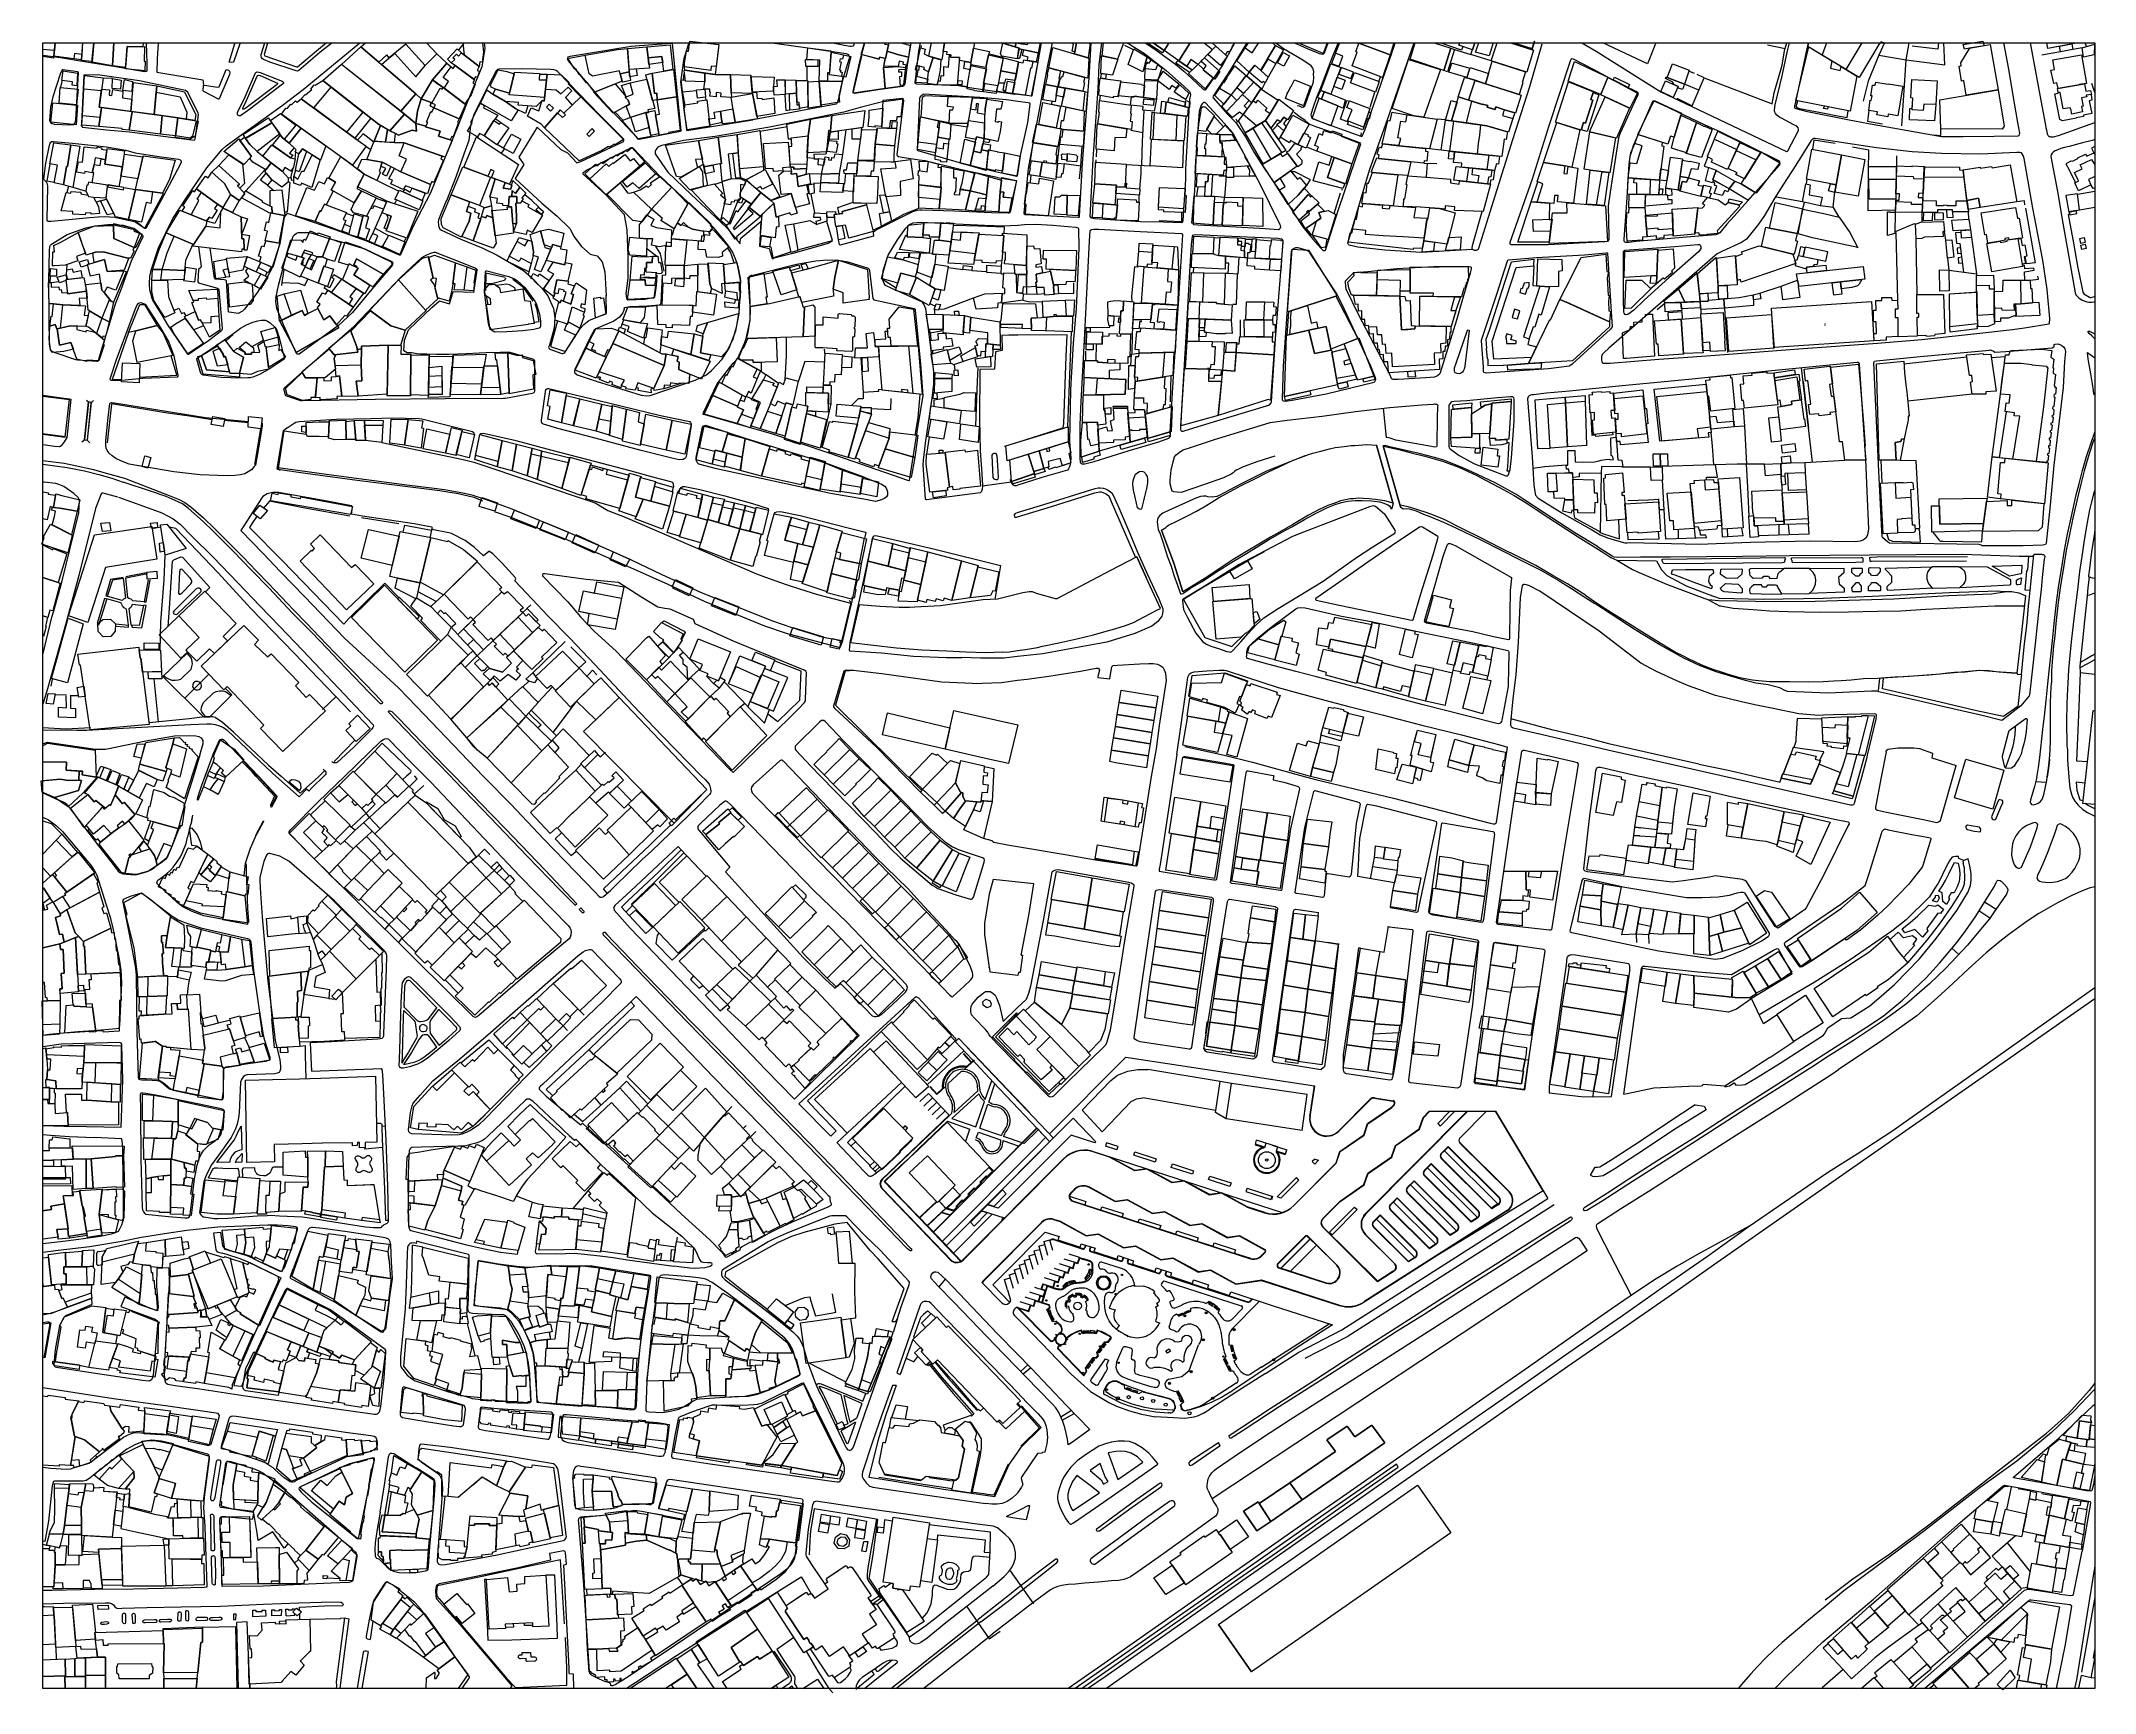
# Model space of a CAD drawing. Header units: centimetres. Extents: x 6155 to 7007, y 1466 to 2152.
import ezdxf

# ---------------------------------------------------------------- set-up
doc = ezdxf.new("R2010")
doc.units = ezdxf.units.CM
doc.layers.add('Level30', color=1, linetype='Continuous')
doc.styles.get("Standard").update_dxf_attribs({"font": 'arial.ttf'})

msp = doc.modelspace()

# ---------------------------------------------------------------- linework, layer by layer
for p, q in [((6545.34, 1967), (6557.28, 1968.7)), ((6593.17, 1887.6), (6598.12, 1886.92)), ((6566.67, 1801.99), (6549.75, 1803.78)), ((6566.67, 1801.99), (6549.75, 1803.78)), ((6684.55, 1788.63), (6684.76, 1789.99)), ((6714.58, 1792.35), (6714.51, 1791.97)), ((6713.58, 1783.6), (6713.58, 1784.21)), ((6713.58, 1784.21), (6714.31, 1784.12)), ((6713.58, 1783.6), (6713.58, 1784.21)), ((6702.13, 1775.28), (6701.51, 1775.37)), ((6708.56, 1763.87), (6710.3, 1773.86)), ((6476.14, 1757.84), (6486.91, 1746.44)), ((6543.45, 1716.14), (6543.22, 1718.36)), ((6544.56, 1715.53), (6544.12, 1718.21)), ((6683.02, 1718.09), (6683.17, 1718.06)), ((6844.36, 1718.87), (6853.36, 1718.22)), ((6730.81, 1707.47), (6730.92, 1707.58)), ((6797.54, 1681.13), (6799.52, 1684.37)), ((6509.92, 1621.16), (6508.21, 1615.87))]:
    msp.add_line(p, q)
at = {"color": 7}
for p, q in [((6842.56, 1851.55), (6855.39, 1848.99)), ((6855.39, 1848.99), (6867.19, 1846.25)), ((6537.56, 1732.73), (6522.36, 1718.57)), ((6537.56, 1732.73), (6522.36, 1718.57)), ((6533.99, 1736.48), (6541.01, 1729.11)), ((6534.03, 1736.44), (6535.37, 1737.72)), ((6534.03, 1736.44), (6535.37, 1737.72)), ((6535.44, 1737.86), (6535.33, 1737.76)), ((6535.44, 1737.86), (6535.33, 1737.76)), ((6535.44, 1737.86), (6564.77, 1707.05)), ((6537.38, 1731.45), (6540.63, 1727.89)), ((6537.38, 1731.45), (6540.63, 1727.89)), ((6537.53, 1731.58), (6540.78, 1728.02)), ((6539.03, 1734.1), (6574.8, 1696.51)), ((6530.99, 1719.02), (6536.52, 1724.07)), ((6537.88, 1725.11), (6541.98, 1728.85)), ((6538.75, 1726.17), (6540.63, 1727.89)), ((6538.75, 1726.17), (6540.63, 1727.89)), ((6540.78, 1728.02), (6541.81, 1728.97)), ((6541.01, 1729.11), (6549.88, 1719.57)), ((6519.31, 1711.59), (6522.93, 1715.04)), ((6519.31, 1711.59), (6522.93, 1715.04)), ((6521.03, 1709.78), (6524.65, 1713.23)), ((6521.03, 1709.78), (6524.65, 1713.23)), ((6522.93, 1715.04), (6531.55, 1705.98)), ((6523.47, 1717.71), (6526.33, 1714.57)), ((6523.47, 1717.71), (6526.33, 1714.57)), ((6526.35, 1714.85), (6523.62, 1717.83)), ((6526.35, 1714.85), (6523.62, 1717.83)), ((6526.33, 1714.57), (6529.86, 1717.78)), ((6526.33, 1714.57), (6529.86, 1717.78)), ((6526.35, 1714.85), (6528.7, 1717)), ((6526.35, 1714.85), (6528.7, 1717)), ((6532.6, 1704.61), (6543.85, 1714.88)), ((6533.61, 1707.16), (6543.45, 1716.14)), ((6546.49, 1712.52), (6549.19, 1720.32)), ((6547.91, 1711.42), (6550.5, 1718.92)), ((6549.88, 1719.57), (6573.29, 1694.98)), ((6503.68, 1679.46), (6531.55, 1705.98)), ((6503.68, 1679.46), (6531.55, 1705.98)), ((6503.78, 1679.35), (6532.58, 1706.76)), ((6503.78, 1679.35), (6531.67, 1705.9)), ((6522.75, 1707.97), (6526.37, 1711.42)), ((6524.48, 1706.16), (6528.1, 1709.61)), ((6526.2, 1704.35), (6529.82, 1707.79)), ((6532.6, 1704.61), (6542.56, 1701.16)), ((6542.56, 1701.16), (6546.17, 1711.59)), ((6544.17, 1700.61), (6547.61, 1710.55)), ((6518.93, 1692.11), (6530.82, 1703.43)), ((6530.66, 1703.07), (6519.03, 1692)), ((6530.66, 1703.07), (6519.03, 1692)), ((6567.96, 1700.58), (6525.06, 1657.47)), ((6548.28, 1684.56), (6530.66, 1703.07)), ((6530.82, 1703.43), (6540.11, 1700.21)), ((6538.4, 1695.26), (6540.11, 1700.21)), ((6542.77, 1696.58), (6543.61, 1699)), ((6543.61, 1699), (6552.84, 1695.81)), ((6544.17, 1700.61), (6553.18, 1697.49)), ((6550, 1682.75), (6567.86, 1700.69)), ((6562.6, 1694.23), (6554.03, 1697.2)), ((6567.96, 1700.58), (6562.35, 1694.94)), ((6568.44, 1699.87), (6562.6, 1694.23)), ((6567.96, 1700.58), (6569.86, 1698.59)), ((6511.51, 1685.05), (6515.13, 1688.49)), ((6514.15, 1687.35), (6515.12, 1688.28)), ((6516, 1689.32), (6515.13, 1688.49)), ((6518.93, 1692.11), (6516, 1689.32)), ((6519.03, 1692), (6516.21, 1689.32)), ((6519.03, 1692), (6518.93, 1692.11)), ((6553.72, 1695.5), (6560.55, 1693.14)), ((6511.51, 1685.05), (6504.54, 1678.41)), ((6530.17, 1667.33), (6548.28, 1684.56)), ((6530.17, 1667.33), (6548.28, 1684.56)), ((6546.84, 1680.78), (6544.23, 1678.15)), ((6546.84, 1680.27), (6544.72, 1678.15)), ((6546.84, 1680.78), (6547.19, 1680.41)), ((6546.84, 1680.27), (6547.18, 1679.91)), ((6547.18, 1679.91), (6550, 1682.75)), ((6549.52, 1682.75), (6547.19, 1680.41)), ((6548.02, 1684.32), (6549.52, 1682.75)), ((6548.28, 1684.56), (6550, 1682.75)), ((6503.58, 1675.51), (6532.51, 1645.4)), ((6503.69, 1675.61), (6532.6, 1645.52)), ((6504.53, 1678.41), (6508.08, 1674.75)), ((6508.08, 1674.75), (6510.14, 1672.63)), ((6510.14, 1672.63), (6511.47, 1671.26)), ((6511.47, 1671.26), (6512.52, 1670.17)), ((6512.52, 1670.17), (6519.23, 1663.27)), ((6512.63, 1670.28), (6519.24, 1663.48)), ((6526.26, 1670.16), (6524.24, 1668.24)), ((6526.4, 1670.1), (6524.27, 1668.07)), ((6526.4, 1670.1), (6526.4, 1670.1)), ((6527.3, 1670.34), (6530.17, 1667.33)), ((6527.3, 1670.34), (6530.17, 1667.33)), ((6536.96, 1670.85), (6534.35, 1668.22)), ((6536.96, 1670.35), (6534.84, 1668.22)), ((6536.96, 1670.85), (6537.31, 1670.49)), ((6536.96, 1670.35), (6537.3, 1669.98)), ((6537.3, 1669.98), (6540.13, 1672.82)), ((6539.64, 1672.83), (6537.31, 1670.49)), ((6541.9, 1675.81), (6539.29, 1673.19)), ((6539.64, 1672.83), (6539.29, 1673.19)), ((6541.9, 1675.31), (6539.78, 1673.18)), ((6540.13, 1672.82), (6539.78, 1673.18)), ((6541.9, 1675.81), (6542.25, 1675.45)), ((6541.9, 1675.31), (6542.24, 1674.95)), ((6545.06, 1677.78), (6542.24, 1674.95)), ((6544.58, 1677.79), (6542.25, 1675.45)), ((6544.58, 1677.79), (6544.23, 1678.15)), ((6545.06, 1677.78), (6544.72, 1678.15)), ((6523.53, 1667.36), (6519.23, 1663.27)), ((6519.23, 1663.27), (6522.3, 1660.05)), ((6524.24, 1668.24), (6519.24, 1663.48)), ((6519.89, 1663.89), (6519.89, 1663.89)), ((6520.1, 1664.1), (6520.1, 1664.1)), ((6521.19, 1665.13), (6521.19, 1665.13)), ((6521.41, 1665.34), (6521.41, 1665.34)), ((6521.62, 1665.55), (6521.62, 1665.55)), ((6521.84, 1665.75), (6521.84, 1665.75)), ((6522.06, 1665.96), (6522.06, 1665.96)), ((6522.28, 1666.17), (6522.28, 1666.17)), ((6528.35, 1665.81), (6522.3, 1660.04)), ((6522.49, 1666.37), (6522.49, 1666.37)), ((6528.39, 1665.64), (6522.51, 1660.04)), ((6522.71, 1666.58), (6522.71, 1666.58)), ((6522.93, 1666.79), (6522.93, 1666.79)), ((6523.14, 1666.99), (6523.15, 1666.99)), ((6523.36, 1667.2), (6523.36, 1667.2)), ((6524.27, 1668.07), (6523.53, 1667.36)), ((6523.58, 1667.41), (6523.58, 1667.41)), ((6524.23, 1668.03), (6524.23, 1668.03)), ((6531.86, 1664.52), (6524.96, 1657.58)), ((6525.97, 1669.68), (6525.97, 1669.68)), ((6526.19, 1669.89), (6526.19, 1669.89)), ((6528.35, 1665.81), (6530.06, 1667.44)), ((6528.39, 1665.64), (6531.86, 1664.52)), ((6530.17, 1667.33), (6528.51, 1665.75)), ((6528.51, 1665.75), (6531.98, 1664.63)), ((6530.17, 1667.33), (6533.57, 1666.23)), ((6530.46, 1667.6), (6533.47, 1666.63)), ((6533.57, 1666.23), (6531.98, 1664.63)), ((6534.7, 1667.86), (6533.47, 1666.63)), ((6533.57, 1666.23), (6535.19, 1667.86)), ((6534.7, 1667.86), (6534.35, 1668.22)), ((6535.19, 1667.86), (6534.84, 1668.22)), ((6697.02, 1614.39), (6782.43, 1668.9)), ((6522.3, 1660.04), (6536.29, 1645.33)), ((6522.51, 1660.04), (6523.95, 1658.65)), ((6523.95, 1658.65), (6536.51, 1645.45)), ((6679.16, 1605.18), (6697.01, 1614.38)), ((6538.42, 1482.06), (6549.39, 1490.64)), ((6524.12, 1470.79), (6538.42, 1482.06)), ((6520.77, 1468.12), (6524.12, 1470.79))]:
    msp.add_line(p, q, dxfattribs=at)
at = {"linetype": 'Continuous'}
for p, q in [((6467.34, 1712.59), (6494.23, 1738.97)), ((6486.91, 1746.44), (6486.53, 1745.81)), ((6494.23, 1738.97), (6486.91, 1746.44)), ((6475.64, 1712.45), (6498.73, 1733.58)), ((6507.78, 1723.89), (6498.73, 1733.58)), ((6489.15, 1698.48), (6511.78, 1719.59)), ((6513.2, 1718.07), (6489.31, 1694.65)), ((6483.65, 1704.29), (6475.64, 1712.45)), ((6483.65, 1704.29), (6489.15, 1698.48)), ((6484.59, 1699.45), (6482.39, 1697.29)), ((6489.15, 1698.48), (6484.99, 1694.6)), ((6574.31, 1620.2), (6572.08, 1625.32)), ((6574.43, 1620.42), (6572.32, 1625.27)), ((6575.75, 1620.38), (6574.31, 1620.2)), ((6577.67, 1618.57), (6575.75, 1620.38)), ((6577.81, 1618.72), (6575.82, 1620.59))]:
    msp.add_line(p, q, dxfattribs=at)
at = {"color": 0, "linetype": 'Continuous'}
for p, q in [((6573.11, 1698.28), (6604.75, 1730.09)), ((6730.7, 1707.58), (6758.14, 1707.58)), ((6567.67, 1692.81), (6571.49, 1696.66)), ((6596.8, 1694.56), (6596.33, 1693.14)), ((6658.56, 1694.01), (6658.47, 1693.73)), ((6671.02, 1689.99), (6670.93, 1689.7)), ((6681.33, 1654.61), (6683.92, 1652.03)), ((6553.4, 1628.17), (6545.08, 1636.51)), ((6601.62, 1616.36), (6601.74, 1616.52)), ((6556.88, 1517.04), (6566.44, 1503.33)), ((6538.68, 1502.26), (6548.1, 1488.74)), ((6548.1, 1488.74), (6552.66, 1491.92))]:
    msp.add_line(p, q, dxfattribs=at)
at = {"color": 0}
for p, q in [((6604.75, 1730.09), (6683.02, 1718.09)), ((6598.6, 1720.32), (6601.39, 1722.58)), ((6601.39, 1722.58), (6605.68, 1724.25)), ((6605.68, 1724.25), (6609.77, 1724.92)), ((6609.77, 1724.92), (6613.93, 1724.92)), ((6643.95, 1719.89), (6613.93, 1724.92)), ((6586.65, 1708.02), (6598.6, 1720.32)), ((6607.07, 1711.67), (6609.2, 1712.74)), ((6609.2, 1712.74), (6611.88, 1713.11)), ((6616.73, 1712.39), (6611.88, 1713.11)), ((6642.1, 1707.99), (6643.95, 1719.89)), ((6648.59, 1719.15), (6643.95, 1719.89)), ((6646.49, 1704.46), (6648.59, 1719.15)), ((6680.09, 1714.54), (6648.59, 1719.15)), ((6678.01, 1699.68), (6680.09, 1714.54)), ((6681.09, 1705.49), (6683.02, 1718.09)), ((6681.24, 1705.47), (6683.17, 1718.06)), ((6693.12, 1699.47), (6706.22, 1712.63)), ((6707.92, 1713.05), (6715.62, 1711.86)), ((6707.95, 1713.2), (6715.64, 1712)), ((6583.01, 1704.76), (6530.18, 1651.67)), ((6592.29, 1694.94), (6583.01, 1704.76)), ((6594.97, 1699.08), (6586.65, 1708.02)), ((6594.97, 1699.08), (6607.07, 1711.67)), ((6642.1, 1707.99), (6616.73, 1712.39)), ((6641.96, 1707.1), (6642.1, 1707.99)), ((6646.49, 1704.46), (6641.96, 1707.1)), ((6678.01, 1699.68), (6646.49, 1704.46)), ((6693.23, 1699.36), (6706.33, 1712.53)), ((6746.46, 1707.58), (6703.44, 1664.35)), ((6746.67, 1707.58), (6704.25, 1664.95)), ((6705.1, 1702.51), (6715.02, 1709.34)), ((6705.23, 1702.42), (6715.12, 1709.22)), ((6715.01, 1709.33), (6716.09, 1710.42)), ((6715.12, 1709.22), (6716.2, 1710.31)), ((6726.55, 1700.27), (6728.15, 1705.02)), ((6726.67, 1700.17), (6728.28, 1704.93)), ((6728.15, 1705.02), (6730.7, 1707.58)), ((6728.28, 1704.93), (6730.81, 1707.47)), ((6734.18, 1702.54), (6739.19, 1707.58)), ((6735.24, 1701.48), (6741.31, 1707.58)), ((6743.42, 1696.51), (6754.44, 1707.58)), ((6757.97, 1707.58), (6777.77, 1674.56)), ((6758.14, 1707.58), (6779.82, 1671.43)), ((6582.09, 1697.74), (6551.9, 1667.4)), ((6591.9, 1694.57), (6582.09, 1697.74)), ((6693.6, 1690.96), (6703.49, 1697.77)), ((6693.73, 1690.86), (6703.62, 1697.67)), ((6703.49, 1697.77), (6705.1, 1702.51)), ((6703.62, 1697.67), (6705.23, 1702.42)), ((6716.66, 1693.46), (6726.55, 1700.27)), ((6716.78, 1693.37), (6726.67, 1700.17)), ((6734.18, 1702.54), (6735.24, 1701.48)), ((6567.67, 1692.81), (6528.6, 1653.55)), ((6570.28, 1691.96), (6530.29, 1651.77)), ((6578.96, 1687.92), (6537.09, 1645.85)), ((6579.06, 1687.82), (6537.44, 1645.99)), ((6579.23, 1688.2), (6579.23, 1688.2)), ((6590.45, 1691.2), (6669.65, 1665.63)), ((6598, 1688.6), (6591.26, 1690.77)), ((6592.29, 1694.94), (6591.9, 1694.57)), ((6601.13, 1691.59), (6596.33, 1693.14)), ((6601.6, 1693.02), (6596.8, 1694.56)), ((6608.55, 1682.87), (6598, 1688.6)), ((6608.58, 1683.02), (6598.03, 1688.75)), ((6601.13, 1691.59), (6601.6, 1693.02)), ((6658.47, 1693.73), (6661.79, 1692.65)), ((6658.56, 1694.01), (6659.06, 1695.58)), ((6662.36, 1692.78), (6658.56, 1694.01)), ((6662.87, 1694.35), (6662.26, 1692.46)), ((6667.72, 1692.79), (6667.11, 1690.89)), ((6667.22, 1691.22), (6671.02, 1689.99)), ((6667.61, 1690.78), (6670.93, 1689.7)), ((6671.02, 1689.99), (6671.53, 1691.56)), ((6683.19, 1687.79), (6682.11, 1686.71)), ((6684.79, 1687.28), (6683.17, 1685.65)), ((6691.99, 1686.2), (6693.6, 1690.96)), ((6692.12, 1686.12), (6693.73, 1690.86)), ((6705.16, 1681.91), (6715.05, 1688.71)), ((6705.28, 1681.81), (6715.17, 1688.62)), ((6715.05, 1688.71), (6716.66, 1693.46)), ((6715.17, 1688.62), (6716.78, 1693.37)), ((6738.48, 1692.97), (6735.66, 1690.13)), ((6735.66, 1688.01), (6756.65, 1667.13)), ((6736.96, 1691.23), (6735.77, 1690.02)), ((6735.77, 1688.12), (6756.67, 1667.32)), ((6738.48, 1692.75), (6736.96, 1691.23)), ((6736.96, 1691.23), (6759.3, 1669.01)), ((6759.63, 1671.92), (6738.48, 1692.97)), ((6759.52, 1671.82), (6738.48, 1692.75)), ((6743.07, 1694.96), (6763.87, 1674.26)), ((6743.4, 1694.42), (6763.76, 1674.15)), ((6613.51, 1683.59), (6608.55, 1682.87)), ((6613.54, 1683.74), (6608.58, 1683.02)), ((6624.06, 1677.86), (6613.51, 1683.59)), ((6624.09, 1678.02), (6613.54, 1683.74)), ((6629.02, 1678.58), (6624.06, 1677.86)), ((6629.05, 1678.74), (6624.09, 1678.02)), ((6639.57, 1672.85), (6629.02, 1678.58)), ((6639.6, 1673.01), (6629.05, 1678.74)), ((6675.55, 1680.11), (6667.52, 1672.05)), ((6676.61, 1679.06), (6669.12, 1671.53)), ((6674.44, 1668.56), (6691.99, 1686.2)), ((6674.55, 1668.45), (6692.12, 1686.12)), ((6676.61, 1679.06), (6675.55, 1680.11)), ((6683.17, 1685.65), (6682.11, 1686.71)), ((6703.55, 1677.16), (6705.16, 1681.91)), ((6703.68, 1677.06), (6705.28, 1681.81)), ((6724.37, 1678.79), (6721.55, 1675.95)), ((6724.37, 1678.58), (6722.86, 1677.05)), ((6742.35, 1660.9), (6724.37, 1678.79)), ((6742.27, 1660.77), (6724.37, 1678.58)), ((6731.43, 1685.88), (6728.61, 1683.04)), ((6728.61, 1680.92), (6748.01, 1661.62)), ((6729.91, 1684.14), (6728.71, 1682.94)), ((6728.72, 1681.03), (6748.03, 1661.81)), ((6731.43, 1685.66), (6729.91, 1684.14)), ((6729.91, 1684.14), (6750.66, 1663.49)), ((6750.99, 1666.41), (6731.43, 1685.88)), ((6750.88, 1666.3), (6731.43, 1685.66)), ((6583.49, 1675.25), (6581.85, 1673.61)), ((6583.6, 1675.15), (6581.96, 1673.5)), ((6582.65, 1670.29), (6656.53, 1646.44)), ((6582.65, 1670.29), (6656.66, 1646.4)), ((6582.7, 1670.44), (6656.57, 1646.59)), ((6589.79, 1675.93), (6588.52, 1676.34)), ((6589.85, 1676.07), (6588.57, 1676.49)), ((6589.79, 1675.93), (6600.37, 1670.19)), ((6589.85, 1676.07), (6600.4, 1670.35)), ((6600.37, 1670.19), (6605.33, 1670.91)), ((6600.4, 1670.35), (6605.36, 1671.06)), ((6605.33, 1670.91), (6615.88, 1665.18)), ((6605.36, 1671.06), (6615.91, 1665.34)), ((6644.53, 1673.57), (6639.57, 1672.85)), ((6644.56, 1673.73), (6639.6, 1673.01)), ((6655.08, 1667.84), (6644.53, 1673.57)), ((6655.14, 1667.98), (6644.56, 1673.73)), ((6655.11, 1675.74), (6654.65, 1674.31)), ((6654.65, 1674.31), (6664.89, 1671)), ((6655.11, 1675.74), (6665.35, 1672.43)), ((6665.35, 1672.43), (6664.89, 1671)), ((6665.64, 1672.34), (6665.18, 1670.91)), ((6665.45, 1672.72), (6665.45, 1672.72)), ((6693.66, 1670.35), (6686.46, 1663.12)), ((6693.76, 1670.24), (6686.57, 1663.01)), ((6693.66, 1670.35), (6703.55, 1677.16)), ((6693.76, 1670.24), (6703.68, 1677.06)), ((6694.42, 1616.91), (6779.82, 1671.43)), ((6717.32, 1671.7), (6714.5, 1668.86)), ((6717.32, 1671.49), (6715.8, 1669.96)), ((6733.72, 1655.38), (6717.32, 1671.7)), ((6733.61, 1655.28), (6717.32, 1671.49)), ((6721.56, 1673.83), (6739.37, 1656.1)), ((6722.86, 1677.05), (6721.66, 1675.85)), ((6721.66, 1673.94), (6739.39, 1656.3)), ((6722.86, 1677.05), (6742.03, 1657.98)), ((6777.9, 1674.64), (6760.59, 1664.01)), ((6549.41, 1664.89), (6533.15, 1648.55)), ((6544.98, 1666.32), (6547.47, 1668.83)), ((6554.43, 1663.27), (6544.98, 1666.32)), ((6569.84, 1661.53), (6545.63, 1637.2)), ((6551.9, 1667.4), (6547.47, 1668.83)), ((6577.75, 1661.69), (6574.87, 1662.62)), ((6577.81, 1661.83), (6574.92, 1662.77)), ((6577.75, 1661.69), (6588.33, 1655.95)), ((6577.81, 1661.83), (6588.36, 1656.11)), ((6615.88, 1665.18), (6620.85, 1665.9)), ((6615.91, 1665.34), (6620.87, 1666.06)), ((6620.85, 1665.9), (6631.39, 1660.17)), ((6620.87, 1666.06), (6631.42, 1660.33)), ((6655.08, 1667.84), (6662.35, 1665.5)), ((6662.4, 1665.64), (6655.14, 1667.98)), ((6699.69, 1667.88), (6689.28, 1657.42)), ((6700.76, 1666.83), (6690.34, 1656.36)), ((6699.69, 1667.88), (6700.76, 1666.83)), ((6762.93, 1666.4), (6703.55, 1628.49)), ((6763.01, 1666.27), (6703.63, 1628.36)), ((6710.27, 1664.61), (6707.44, 1661.78)), ((6708.75, 1662.88), (6707.55, 1661.67)), ((6710.27, 1664.4), (6708.75, 1662.88)), ((6708.75, 1662.88), (6724.75, 1646.95)), ((6710.27, 1664.61), (6725.08, 1649.87)), ((6710.27, 1664.4), (6724.97, 1649.76)), ((6730.74, 1650.59), (6714.5, 1666.74)), ((6715.8, 1669.96), (6714.6, 1668.76)), ((6730.76, 1650.78), (6714.61, 1666.85)), ((6733.39, 1652.47), (6715.8, 1669.96)), ((6760.59, 1664.01), (6730.15, 1645.36)), ((6750.66, 1663.31), (6748.01, 1661.62)), ((6750.58, 1663.43), (6748.03, 1661.81)), ((6759.29, 1668.82), (6756.65, 1667.13)), ((6759.21, 1668.95), (6756.67, 1667.32)), ((6756.68, 1667.73), (6756.71, 1667.7)), ((6758.82, 1669.05), (6756.71, 1667.7)), ((6569.94, 1661.43), (6545.73, 1637.1)), ((6566.67, 1652.79), (6571.36, 1657.51)), ((6566.67, 1652.79), (6571.36, 1657.51)), ((6570.73, 1653.59), (6573.81, 1654.47)), ((6570.73, 1653.59), (6572.33, 1647.98)), ((6571.36, 1657.51), (6577.09, 1655.62)), ((6573.13, 1654.27), (6574.37, 1649.95)), ((6573.19, 1654.08), (6573.86, 1654.27)), ((6575.2, 1654.25), (6586.93, 1650.46)), ((6575.26, 1654.44), (6586.99, 1650.65)), ((6575.33, 1654.42), (6586.99, 1650.65)), ((6577.09, 1655.62), (6576.62, 1654.26)), ((6576.62, 1654.26), (6585.79, 1651.25)), ((6588.33, 1655.95), (6593.3, 1656.67)), ((6588.36, 1656.11), (6593.32, 1656.82)), ((6593.3, 1656.67), (6603.84, 1650.94)), ((6593.32, 1656.82), (6603.87, 1651.1)), ((6631.39, 1660.17), (6636.36, 1660.89)), ((6631.42, 1660.33), (6636.39, 1661.05)), ((6636.36, 1660.89), (6646.9, 1655.17)), ((6636.39, 1661.05), (6646.93, 1655.32)), ((6646.9, 1655.17), (6651.87, 1655.88)), ((6646.93, 1655.32), (6651.9, 1656.04)), ((6651.87, 1655.88), (6662.37, 1650.18)), ((6651.9, 1656.04), (6662.44, 1650.31)), ((6667.78, 1644.34), (6679.06, 1655.67)), ((6667.88, 1644.23), (6679.16, 1655.57)), ((6681.23, 1654.71), (6669.11, 1642.54)), ((6681.33, 1654.61), (6669.27, 1642.49)), ((6680.36, 1655.57), (6681.23, 1654.71)), ((6680.47, 1655.68), (6692.4, 1643.8)), ((6709.27, 1636.89), (6686.47, 1659.58)), ((6709.3, 1637.08), (6686.58, 1659.69)), ((6689.28, 1657.42), (6690.34, 1656.36)), ((6704.17, 1656.36), (6716.34, 1644.25)), ((6704.28, 1656.46), (6716.44, 1644.36)), ((6707.45, 1659.65), (6722.1, 1645.08)), ((6707.56, 1659.76), (6722.12, 1645.27)), ((6742.02, 1657.79), (6739.37, 1656.1)), ((6741.94, 1657.92), (6739.39, 1656.3)), ((6549.59, 1635.56), (6558.86, 1644.94)), ((6558.86, 1644.94), (6566.67, 1652.79)), ((6558.86, 1644.94), (6566.67, 1652.79)), ((6562.58, 1645.71), (6564.98, 1646.4)), ((6562.58, 1645.71), (6564.18, 1640.1)), ((6564.62, 1647.68), (6567.02, 1648.37)), ((6564.62, 1647.68), (6566.22, 1642.07)), ((6566.65, 1649.65), (6569.06, 1650.33)), ((6566.65, 1649.65), (6568.25, 1644.04)), ((6568.69, 1651.62), (6571.1, 1652.3)), ((6568.69, 1651.62), (6570.29, 1646.01)), ((6584.81, 1644.53), (6579.26, 1646.32)), ((6585.58, 1646.91), (6581.3, 1648.29)), ((6582.77, 1642.56), (6583.54, 1644.94)), ((6582.9, 1642.31), (6583.67, 1644.69)), ((6584.94, 1644.28), (6583.67, 1644.69)), ((6584.81, 1644.53), (6585.58, 1646.91)), ((6584.94, 1644.28), (6585.71, 1646.66)), ((6585.58, 1646.91), (6587.34, 1646.35)), ((6585.71, 1646.66), (6587.28, 1646.16)), ((6585.79, 1651.25), (6586.26, 1652.67)), ((6586.26, 1652.67), (6592.01, 1650.87)), ((6587.99, 1652.12), (6587.62, 1650.98)), ((6588.18, 1652.06), (6587.81, 1650.92)), ((6590.08, 1651.44), (6589.71, 1650.3)), ((6590.27, 1651.38), (6589.9, 1650.24)), ((6590.16, 1649.42), (6602.64, 1645.39)), ((6590.22, 1649.61), (6602.7, 1645.58)), ((6592.01, 1650.87), (6591.53, 1649.39)), ((6591.53, 1649.39), (6601.23, 1646.28)), ((6594.52, 1645.17), (6602.85, 1642.48)), ((6601.23, 1646.28), (6601.68, 1647.71)), ((6601.68, 1647.71), (6607.98, 1645.61)), ((6603.69, 1647.04), (6603.33, 1645.9)), ((6603.88, 1646.98), (6603.52, 1645.84)), ((6603.84, 1650.94), (6608.81, 1651.66)), ((6603.87, 1651.1), (6608.83, 1651.81)), ((6605.78, 1646.35), (6605.42, 1645.23)), ((6605.97, 1646.28), (6605.61, 1645.17)), ((6605.93, 1644.54), (6618.42, 1640.51)), ((6607.98, 1645.61), (6607.55, 1644.22)), ((6608.81, 1651.66), (6619.35, 1645.93)), ((6608.83, 1651.81), (6619.38, 1646.09)), ((6619.35, 1645.93), (6624.32, 1646.65)), ((6619.38, 1646.09), (6624.35, 1646.81)), ((6624.32, 1646.65), (6634.86, 1640.92)), ((6624.35, 1646.81), (6634.89, 1641.08)), ((6660.99, 1647.66), (6662.52, 1649.19)), ((6661.1, 1647.55), (6662.62, 1649.08)), ((6683.92, 1652.03), (6673.17, 1641.23)), ((6676.83, 1644.91), (6678.98, 1647.07)), ((6683.92, 1652.03), (6692.3, 1643.7)), ((6724.75, 1646.77), (6722.1, 1645.08)), ((6724.67, 1646.89), (6722.12, 1645.27)), ((6733.38, 1652.28), (6730.74, 1650.59)), ((6733.3, 1652.41), (6730.76, 1650.78)), ((6554.43, 1637.83), (6556.83, 1638.52)), ((6555.66, 1633.51), (6554.43, 1637.83)), ((6556.46, 1639.8), (6558.87, 1640.49)), ((6556.46, 1639.8), (6558.06, 1634.19)), ((6558.5, 1641.77), (6560.91, 1642.46)), ((6558.5, 1641.77), (6560.1, 1636.16)), ((6560.54, 1643.74), (6562.94, 1644.43)), ((6560.54, 1643.74), (6562.14, 1638.13)), ((6570.34, 1636.07), (6569.57, 1633.69)), ((6570.34, 1636.07), (6574.62, 1634.69)), ((6576.66, 1636.66), (6571.1, 1638.45)), ((6578.69, 1638.62), (6573.14, 1640.42)), ((6574.62, 1634.69), (6575.39, 1637.07)), ((6574.81, 1634.63), (6575.52, 1636.81)), ((6580.73, 1640.59), (6575.18, 1642.39)), ((6576.79, 1636.4), (6575.52, 1636.81)), ((6576.66, 1636.66), (6577.43, 1639.03)), ((6576.79, 1636.4), (6577.55, 1638.78)), ((6582.77, 1642.56), (6577.22, 1644.36)), ((6578.82, 1638.37), (6577.55, 1638.78)), ((6578.69, 1638.62), (6579.46, 1641)), ((6578.82, 1638.37), (6579.59, 1640.75)), ((6580.61, 1636.31), (6579.01, 1635.12)), ((6580.86, 1640.34), (6579.59, 1640.75)), ((6580.91, 1635.91), (6580.61, 1636.31)), ((6580.73, 1640.59), (6581.5, 1642.97)), ((6580.86, 1640.34), (6581.63, 1642.72)), ((6581.26, 1636.65), (6583.18, 1637.21)), ((6581.4, 1636.17), (6581.26, 1636.65)), ((6583.32, 1636.73), (6581.4, 1636.17)), ((6582.9, 1642.31), (6581.63, 1642.72)), ((6583.18, 1637.21), (6583.32, 1636.73)), ((6583.47, 1637.32), (6584.08, 1636.54)), ((6587.83, 1638.48), (6588.29, 1637.28)), ((6588.06, 1638.19), (6589.47, 1639.61)), ((6588.42, 1637.83), (6588.06, 1638.19)), ((6589.82, 1639.26), (6588.42, 1637.83)), ((6589.47, 1639.61), (6589.82, 1639.26)), ((6589.68, 1639.85), (6590.01, 1641.82)), ((6590.17, 1639.77), (6589.68, 1639.85)), ((6589.76, 1642.06), (6590.96, 1642.2)), ((6590.01, 1641.82), (6590.5, 1641.74)), ((6590.5, 1641.74), (6590.17, 1639.77)), ((6605.87, 1644.35), (6618.35, 1640.32)), ((6607.55, 1644.22), (6616.92, 1641.2)), ((6616.92, 1641.2), (6617.38, 1642.63)), ((6617.38, 1642.63), (6623.73, 1640.58)), ((6619.41, 1641.97), (6619.04, 1640.83)), ((6619.6, 1641.91), (6619.23, 1640.77)), ((6619.55, 1635.97), (6620.36, 1637.01)), ((6620.91, 1637.18), (6652.71, 1626.91)), ((6621.51, 1641.29), (6621.14, 1640.15)), ((6621.7, 1641.23), (6621.33, 1640.09)), ((6621.59, 1639.27), (6655.32, 1628.38)), ((6621.65, 1639.46), (6655.38, 1628.57)), ((6623.73, 1640.58), (6623.27, 1639.18)), ((6623.27, 1639.18), (6632.4, 1636.21)), ((6632.4, 1636.21), (6632.86, 1637.64)), ((6632.86, 1637.64), (6639.16, 1635.6)), ((6634.86, 1640.92), (6639.83, 1641.64)), ((6634.89, 1641.08), (6639.86, 1641.8)), ((6639.83, 1641.64), (6650.38, 1635.92)), ((6639.86, 1641.8), (6650.4, 1636.07)), ((6650.38, 1635.92), (6661.07, 1637.46)), ((6650.4, 1636.07), (6661.09, 1637.62)), ((6661.07, 1637.46), (6693.36, 1627.04)), ((6661.09, 1637.62), (6693.4, 1627.18)), ((6668.18, 1642.68), (6687.84, 1636.33)), ((6668.22, 1642.82), (6669.11, 1642.54)), ((6669.27, 1642.49), (6673.17, 1641.23)), ((6673.17, 1641.23), (6687.89, 1636.47)), ((6716.11, 1641.25), (6709.27, 1636.89)), ((6715.34, 1640.94), (6709.3, 1637.08)), ((6716.03, 1641.38), (6715.34, 1640.94)), ((6549.59, 1635.56), (6556.65, 1628.26)), ((6555.66, 1633.51), (6556.89, 1629.18)), ((6556.58, 1628.21), (6556.3, 1627.98)), ((6566.47, 1626.81), (6560.91, 1628.6)), ((6562.95, 1630.57), (6573.14, 1627.28)), ((6570.54, 1630.75), (6564.99, 1632.54)), ((6566.47, 1626.81), (6567.23, 1629.19)), ((6566.6, 1626.56), (6567.36, 1628.94)), ((6571.31, 1633.13), (6567.03, 1634.51)), ((6567.36, 1628.94), (6572.98, 1627.12)), ((6568.5, 1628.78), (6569.27, 1631.16)), ((6568.69, 1628.72), (6569.4, 1630.91)), ((6570.67, 1630.5), (6569.4, 1630.91)), ((6570.47, 1635.82), (6569.82, 1633.82)), ((6571.56, 1633.26), (6569.82, 1633.82)), ((6569.96, 1628.31), (6571.56, 1633.26)), ((6570.16, 1628.25), (6572.34, 1635)), ((6570.47, 1635.82), (6574.75, 1634.44)), ((6570.54, 1630.75), (6571.31, 1633.13)), ((6571.56, 1633.26), (6572.21, 1635.26)), ((6572.34, 1635), (6574.69, 1634.24)), ((6578.72, 1635.09), (6578.98, 1634.22)), ((6579.01, 1635.12), (6579.31, 1634.72)), ((6579.31, 1634.72), (6580.91, 1635.91)), ((6580.1, 1629.13), (6581.34, 1628.47)), ((6580.71, 1630.09), (6581.84, 1629.26)), ((6582.81, 1631.68), (6583.3, 1630.36)), ((6583.9, 1632), (6584.2, 1630.62)), ((6586.51, 1631.78), (6586, 1630.47)), ((6587.54, 1631.29), (6586.84, 1630.07)), ((6587.6, 1631), (6587.41, 1630.65)), ((6588.11, 1628.71), (6589.37, 1629.32)), ((6599.11, 1628.98), (6597.91, 1625.91)), ((6600.28, 1630.81), (6599.11, 1628.98)), ((6601.94, 1632.49), (6600.28, 1630.81)), ((6603.65, 1633.7), (6601.94, 1632.49)), ((6604.87, 1634.31), (6603.65, 1633.7)), ((6605.19, 1634.49), (6604.87, 1634.31)), ((6608.29, 1635.25), (6612.22, 1635.01)), ((6614.19, 1634.3), (6612.22, 1635.01)), ((6616.32, 1632.1), (6616.81, 1632.74)), ((6617.63, 1627.98), (6618.31, 1628.38)), ((6622.42, 1633.05), (6622.61, 1633.22)), ((6623.08, 1628.24), (6623.44, 1626.97)), ((6623.38, 1628.84), (6624.54, 1629.29)), ((6637.94, 1627.89), (6639.24, 1628.74)), ((6639.16, 1635.6), (6638.73, 1634.16)), ((6638.73, 1634.16), (6647.85, 1631.24)), ((6639.41, 1628.31), (6639.13, 1627.89)), ((6639.13, 1627.89), (6640.81, 1626.81)), ((6641.09, 1627.23), (6639.41, 1628.31)), ((6647.85, 1631.24), (6648.3, 1632.66)), ((6648.3, 1632.66), (6665.56, 1627.07)), ((6660.28, 1628.77), (6648.78, 1617.21)), ((6657.19, 1629.77), (6656.19, 1628.77)), ((6657.4, 1629.7), (6656.33, 1628.63)), ((6660.07, 1628.84), (6660.49, 1628.7)), ((6558.69, 1622.74), (6562.42, 1618.95)), ((6559.26, 1626.12), (6558.88, 1625.82)), ((6573.4, 1612.34), (6559.6, 1626.29)), ((6573.54, 1612.48), (6559.88, 1626.3)), ((6560.02, 1626.26), (6564.43, 1624.84)), ((6560.16, 1626.01), (6564.56, 1624.59)), ((6562.42, 1618.95), (6573.28, 1607.76)), ((6564.43, 1624.84), (6565.2, 1627.22)), ((6564.56, 1624.59), (6565.33, 1626.97)), ((6566.6, 1626.56), (6565.33, 1626.97)), ((6572.08, 1625.32), (6573.17, 1626.27)), ((6572.32, 1625.27), (6573.37, 1626.18)), ((6572.77, 1625.05), (6573.25, 1625.2)), ((6573.4, 1623.15), (6572.77, 1625.05)), ((6573.25, 1625.2), (6573.87, 1623.3)), ((6573.87, 1623.3), (6573.4, 1623.15)), ((6574.05, 1622.89), (6573.62, 1622.64)), ((6573.62, 1622.64), (6574.62, 1620.91)), ((6575.05, 1621.16), (6574.05, 1622.89)), ((6574.43, 1620.42), (6575.82, 1620.59)), ((6574.62, 1620.91), (6575.05, 1621.16)), ((6580.99, 1626.7), (6579.6, 1626.57)), ((6582.91, 1623.56), (6582.66, 1623.12)), ((6588.14, 1625.07), (6588.59, 1624.83)), ((6597.91, 1625.91), (6600.33, 1625.26)), ((6617.18, 1620.46), (6618.87, 1619.75)), ((6617.21, 1626.51), (6618.33, 1626.97)), ((6618.04, 1627.14), (6618.22, 1627.21)), ((6618.22, 1627.21), (6618.33, 1626.97)), ((6618.77, 1619.52), (6618.57, 1619.61)), ((6618.77, 1619.52), (6618.87, 1619.75)), ((6626.77, 1622.57), (6625.82, 1623.4)), ((6626.77, 1622.57), (6631.72, 1624.67)), ((6631.72, 1624.67), (6631.79, 1625.87)), ((6640.81, 1626.81), (6641.09, 1627.23)), ((6641.31, 1626.43), (6641.64, 1626.81)), ((6642.82, 1625.12), (6641.31, 1626.43)), ((6641.64, 1626.81), (6643.15, 1625.49)), ((6643.15, 1625.49), (6642.82, 1625.12)), ((6643.63, 1625.48), (6643.08, 1624.16)), ((6653.03, 1625.59), (6648.71, 1621.25)), ((6665.56, 1627.07), (6690.55, 1619)), ((6666.21, 1604.79), (6689.13, 1619.46)), ((6690.55, 1619), (6677.39, 1610.6)), ((6694.72, 1626.79), (6694.68, 1626.77)), ((6573.4, 1612.34), (6573.87, 1612.15)), ((6573.54, 1612.48), (6573.88, 1612.36)), ((6586.8, 1615.34), (6586.24, 1616.58)), ((6586.92, 1615.56), (6586.35, 1616.81)), ((6587.29, 1616.52), (6589.28, 1616.62)), ((6587.31, 1616.02), (6587.29, 1616.52)), ((6589.31, 1616.13), (6587.31, 1616.02)), ((6589.28, 1616.62), (6589.31, 1616.13)), ((6590.04, 1616.61), (6590, 1616.12)), ((6590, 1616.12), (6592, 1615.95)), ((6592.04, 1616.45), (6590.04, 1616.61)), ((6592, 1615.95), (6592.04, 1616.45)), ((6592.91, 1616.75), (6592.41, 1615.53)), ((6593.03, 1616.51), (6592.53, 1615.3)), ((6592.8, 1607.58), (6596.06, 1612.02)), ((6593.02, 1607.54), (6596.16, 1611.82)), ((6594.93, 1609.81), (6596.11, 1611.43)), ((6596.51, 1611.14), (6595.33, 1609.52)), ((6596.06, 1612.02), (6597.45, 1612.07)), ((6596.11, 1611.43), (6596.51, 1611.14)), ((6596.16, 1611.82), (6597.56, 1611.87)), ((6597.45, 1612.07), (6598.49, 1613.48)), ((6597.56, 1611.87), (6598.65, 1613.36)), ((6600.94, 1617.11), (6602.15, 1618.7)), ((6601.62, 1616.36), (6601.82, 1616.21)), ((6601.82, 1616.21), (6602.06, 1616.51)), ((6605.61, 1614.47), (6604.65, 1614.91)), ((6605.46, 1614.11), (6605.61, 1614.47)), ((6605.71, 1614), (6605.46, 1614.11)), ((6605.86, 1614.36), (6605.71, 1614)), ((6613.23, 1614.17), (6613.16, 1614.35)), ((6613.46, 1614.26), (6613.23, 1614.17)), ((6613.39, 1614.45), (6613.46, 1614.26)), ((6618.15, 1610.83), (6617.66, 1609.4)), ((6619.13, 1612.06), (6618.15, 1610.83)), ((6619.81, 1612.58), (6619.13, 1612.06)), ((6621.07, 1613.07), (6619.81, 1612.58)), ((6621.83, 1613.18), (6621.07, 1613.07)), ((6623.13, 1613.06), (6621.83, 1613.18)), ((6624.27, 1612.61), (6623.13, 1613.06)), ((6625.15, 1611.98), (6624.27, 1612.61)), ((6626.06, 1611.77), (6625.15, 1611.98)), ((6625.58, 1616.17), (6625.51, 1616.2)), ((6625.64, 1616.18), (6625.58, 1616.17)), ((6625.64, 1616.18), (6626.5, 1616.3)), ((6627.07, 1611.95), (6626.06, 1611.77)), ((6626.56, 1616.3), (6626.5, 1616.3)), ((6627.83, 1612.28), (6627.07, 1611.95)), ((6628.04, 1613.28), (6627.83, 1612.28)), ((6628.37, 1613.8), (6628.04, 1613.28)), ((6629.24, 1614.43), (6628.37, 1613.8)), ((6630.03, 1614.56), (6629.24, 1614.43)), ((6630.81, 1614.43), (6630.03, 1614.56)), ((6630.78, 1610.21), (6631.52, 1610.66)), ((6631.87, 1613.71), (6630.81, 1614.43)), ((6631.11, 1600.07), (6635, 1610.78)), ((6631.52, 1610.66), (6632.1, 1611.45)), ((6632.26, 1612.63), (6631.87, 1613.71)), ((6632.1, 1611.45), (6632.26, 1612.63)), ((6649.1, 1610.38), (6647.64, 1610.52)), ((6677.42, 1610.61), (6648.89, 1591.63)), ((6676.56, 1607.7), (6694.41, 1616.91)), ((6573.28, 1607.76), (6582.14, 1598.51)), ((6576.58, 1609.12), (6576.68, 1609.97)), ((6587.34, 1597.89), (6576.58, 1609.12)), ((6576.79, 1609.19), (6576.87, 1609.91)), ((6587.32, 1598.2), (6576.79, 1609.19)), ((6588.04, 1601.09), (6591.29, 1605.53)), ((6588.26, 1601.05), (6591.4, 1605.33)), ((6588.57, 1601.15), (6589.75, 1602.77)), ((6590.15, 1602.48), (6588.98, 1600.86)), ((6589.75, 1602.77), (6590.15, 1602.48)), ((6590.17, 1603.32), (6591.35, 1604.94)), ((6590.57, 1603.03), (6590.17, 1603.32)), ((6590.4, 1596.32), (6596.31, 1604.93)), ((6591.75, 1604.64), (6590.57, 1603.03)), ((6591.29, 1605.53), (6592.69, 1605.57)), ((6591.35, 1604.94), (6591.75, 1604.64)), ((6591.4, 1605.33), (6592.8, 1605.38)), ((6592.69, 1605.57), (6593.19, 1606.26)), ((6593.19, 1606.26), (6592.8, 1607.58)), ((6592.8, 1605.38), (6593.41, 1606.22)), ((6593.41, 1606.22), (6593.02, 1607.54)), ((6593.34, 1607.64), (6594.51, 1609.26)), ((6593.74, 1607.35), (6593.34, 1607.64)), ((6594.91, 1608.97), (6593.74, 1607.35)), ((6594.51, 1609.26), (6594.91, 1608.97)), ((6595.33, 1609.52), (6594.93, 1609.81)), ((6596.31, 1604.93), (6597.64, 1604.3)), ((6596.89, 1602.75), (6596.8, 1602.31)), ((6596.8, 1602.31), (6596.81, 1601.95)), ((6596.81, 1601.95), (6596.89, 1601.64)), ((6597.2, 1603.35), (6596.89, 1602.75)), ((6597.64, 1604.3), (6597.2, 1603.35)), ((6600.96, 1603.43), (6603.53, 1609.44)), ((6613.2, 1603.74), (6613.15, 1603.12)), ((6613.15, 1603.12), (6613.26, 1602.55)), ((6613.6, 1604.54), (6613.2, 1603.74)), ((6613.26, 1602.55), (6613.63, 1602)), ((6614.04, 1605.03), (6613.6, 1604.54)), ((6613.63, 1602), (6614.28, 1601.35)), ((6614.55, 1605.32), (6614.04, 1605.03)), ((6615.16, 1605.42), (6614.55, 1605.32)), ((6616, 1605.35), (6615.16, 1605.42)), ((6616.51, 1605.15), (6616, 1605.35)), ((6617.08, 1605.63), (6616.51, 1605.15)), ((6617.48, 1606.24), (6617.08, 1605.63)), ((6617.67, 1606.72), (6617.48, 1606.24)), ((6617.66, 1609.4), (6617.78, 1607.48)), ((6617.78, 1607.48), (6617.67, 1606.72)), ((6621.45, 1608.2), (6622.76, 1609.07)), ((6622.02, 1607.3), (6621.45, 1608.2)), ((6623.31, 1608.16), (6622.02, 1607.3)), ((6622.76, 1609.07), (6623.31, 1608.16)), ((6623.55, 1601.52), (6623.57, 1602.56)), ((6623.57, 1602.56), (6624.04, 1603.61)), ((6624.04, 1603.61), (6624.75, 1604.23)), ((6624.75, 1604.23), (6625.72, 1604.59)), ((6625.72, 1604.59), (6626.79, 1604.53)), ((6626.79, 1604.53), (6627.74, 1604.06)), ((6627.74, 1604.06), (6628.27, 1603.49)), ((6628.27, 1603.49), (6629.02, 1604.04)), ((6628.98, 1605.54), (6629.22, 1607.06)), ((6629.02, 1604.04), (6628.98, 1605.54)), ((6629.22, 1607.06), (6629.85, 1608.76)), ((6629.85, 1608.76), (6630.78, 1610.21)), ((6645.46, 1604.59), (6646.27, 1605.77)), ((6647.81, 1599.83), (6645.46, 1604.59)), ((6646.33, 1604.71), (6645.88, 1604.49)), ((6645.88, 1604.49), (6646.74, 1602.69)), ((6647.19, 1602.9), (6646.33, 1604.71)), ((6646.74, 1602.69), (6647.19, 1602.9)), ((6647.07, 1602), (6647.52, 1602.21)), ((6647.94, 1600.19), (6647.07, 1602)), ((6647.52, 1602.21), (6648.39, 1600.41)), ((6648.78, 1610.06), (6648.28, 1609.97)), ((6648.28, 1609.97), (6648.66, 1608)), ((6648.66, 1608), (6649.15, 1608.1)), ((6649.15, 1608.1), (6648.78, 1610.06)), ((6649.02, 1606.75), (6649.49, 1606.94)), ((6649.75, 1604.89), (6649.02, 1606.75)), ((6649.49, 1606.94), (6650.22, 1605.07)), ((6649.61, 1603.97), (6650.66, 1604.98)), ((6650.22, 1605.07), (6649.75, 1604.89)), ((6661.06, 1601.49), (6665.83, 1604.55)), ((6662.74, 1598.86), (6676.56, 1607.7)), ((6582.14, 1598.51), (6590.08, 1591.41)), ((6587.32, 1598.2), (6588.43, 1599.76)), ((6587.34, 1597.89), (6588.65, 1599.73)), ((6588.43, 1599.76), (6588.04, 1601.09)), ((6588.65, 1599.73), (6588.26, 1601.05)), ((6588.98, 1600.86), (6588.57, 1601.15)), ((6590.31, 1595.95), (6590.4, 1596.32)), ((6590.33, 1595.66), (6590.31, 1595.95)), ((6590.43, 1595.4), (6590.33, 1595.66)), ((6590.56, 1595.21), (6590.43, 1595.4)), ((6590.56, 1595.21), (6592.49, 1593.92)), ((6592.88, 1593.89), (6592.48, 1593.92)), ((6593.09, 1593.94), (6592.88, 1593.89)), ((6593.32, 1594.11), (6593.09, 1593.94)), ((6593.52, 1594.53), (6593.32, 1594.11)), ((6594.08, 1595.6), (6593.52, 1594.53)), ((6594.7, 1596.68), (6594.08, 1595.6)), ((6594.7, 1596.68), (6594.08, 1595.61)), ((6595.62, 1598.24), (6594.7, 1596.68)), ((6596.61, 1593.74), (6595.57, 1591.32)), ((6596.29, 1599.27), (6595.62, 1598.24)), ((6596.65, 1599.76), (6596.29, 1599.27)), ((6596.77, 1593.63), (6596.35, 1592.65)), ((6596.82, 1600.04), (6596.65, 1599.76)), ((6596.94, 1600.31), (6596.81, 1600.02)), ((6596.89, 1601.64), (6597, 1601.33)), ((6597.02, 1600.68), (6596.94, 1600.31)), ((6597, 1601.33), (6597.04, 1600.98)), ((6597.04, 1600.98), (6597.02, 1600.65)), ((6604.1, 1594.04), (6604.26, 1592.67)), ((6614.19, 1597.26), (6615.17, 1596.98)), ((6614.28, 1601.35), (6615.16, 1601.05)), ((6614.68, 1593.56), (6616.64, 1593.12)), ((6615.16, 1601.05), (6616.06, 1601.15)), ((6615.17, 1596.98), (6617.65, 1596.3)), ((6616.06, 1601.15), (6616.65, 1601.44)), ((6616.65, 1601.44), (6617.66, 1601.5)), ((6617.65, 1596.3), (6618.17, 1595.98)), ((6617.66, 1601.5), (6619.03, 1601.42)), ((6619.03, 1601.42), (6620.83, 1601.04)), ((6620.83, 1601.04), (6622.35, 1600.48)), ((6621.19, 1595.23), (6621.03, 1594.49)), ((6621.03, 1594.49), (6621.05, 1593.9)), ((6621.05, 1593.9), (6621.38, 1593.19)), ((6621.62, 1595.82), (6621.19, 1595.23)), ((6622.67, 1596.46), (6621.62, 1595.82)), ((6622.35, 1600.48), (6623.52, 1599.77)), ((6622.67, 1596.46), (6628.07, 1597.61)), ((6623.52, 1599.77), (6624.2, 1600.22)), ((6624.2, 1600.22), (6623.55, 1601.52)), ((6628.07, 1597.61), (6631.11, 1600.07)), ((6650.62, 1594.83), (6641.1, 1588.69)), ((6649.38, 1599.78), (6647.81, 1599.83)), ((6648.39, 1600.41), (6647.94, 1600.19)), ((6651.13, 1597.17), (6651.21, 1597.01)), ((6652.57, 1599.62), (6653.16, 1599.09)), ((6662.74, 1598.86), (6652.89, 1592.54)), ((6653.16, 1599.09), (6653.87, 1598.65)), ((6653.87, 1598.65), (6654.75, 1598.34)), ((6654.75, 1598.34), (6655.53, 1598.25)), ((6655.53, 1598.25), (6656.03, 1598.31)), ((6661.23, 1601.6), (6656.09, 1598.32)), ((6661.23, 1601.6), (6656.13, 1598.34)), ((6590.08, 1591.41), (6597.78, 1586.83)), ((6602.82, 1586.56), (6595.97, 1590.07)), ((6596.88, 1591.03), (6599.29, 1589.6)), ((6597.78, 1586.83), (6600.95, 1585.25)), ((6599.29, 1589.6), (6602.19, 1588.15)), ((6600.95, 1585.25), (6606.28, 1583.29)), ((6602.19, 1588.15), (6607.24, 1586.3)), ((6605.94, 1585.36), (6602.82, 1586.56)), ((6610.77, 1583.99), (6605.94, 1585.36)), ((6607.24, 1586.3), (6612.49, 1584.86)), ((6610.14, 1590.53), (6611.65, 1591.31)), ((6612.49, 1584.86), (6617.34, 1584.01)), ((6614.07, 1590.62), (6622.51, 1588.41)), ((6614.12, 1590.81), (6618.9, 1589.57)), ((6618.9, 1589.57), (6621.33, 1588.92)), ((6621.33, 1588.92), (6622.62, 1588.55)), ((6621.38, 1593.19), (6621.89, 1592.69)), ((6621.89, 1592.69), (6622.98, 1592.15)), ((6622.51, 1588.41), (6623.42, 1588)), ((6622.62, 1588.55), (6623.53, 1588.15)), ((6622.98, 1592.15), (6625.09, 1591.32)), ((6623.42, 1588), (6624.15, 1587.42)), ((6623.53, 1588.15), (6624.28, 1587.58)), ((6624.15, 1587.42), (6624.59, 1586.77)), ((6624.28, 1587.58), (6624.77, 1586.89)), ((6624.59, 1586.77), (6625, 1585.99)), ((6624.77, 1586.89), (6624.93, 1586.13)), ((6624.93, 1586.13), (6625.07, 1584.46)), ((6625, 1585.99), (6625.24, 1585.13)), ((6625.09, 1591.32), (6626.57, 1591.58)), ((6625.24, 1585.13), (6625.21, 1584.27)), ((6627.84, 1589.25), (6626.57, 1591.58)), ((6628.81, 1587.06), (6627.43, 1585.86)), ((6627.5, 1585.35), (6627.69, 1584.65)), ((6627.55, 1585.96), (6627.88, 1584.7)), ((6628.8, 1587.06), (6627.84, 1589.25)), ((6635.35, 1585.08), (6631.56, 1583.92)), ((6636.07, 1585.1), (6631.61, 1583.72)), ((6635.35, 1585.08), (6637.95, 1586.66)), ((6640.19, 1586.75), (6636.07, 1585.1)), ((6640.61, 1588.38), (6637.95, 1586.66)), ((6652.89, 1592.54), (6639.62, 1583.99)), ((6644.51, 1588.9), (6640.19, 1586.75)), ((6648.14, 1591.14), (6644.51, 1588.9)), ((6648.13, 1591.13), (6648.89, 1591.63)), ((6606.28, 1583.29), (6611.23, 1581.94)), ((6610.77, 1583.99), (6617.2, 1582.86)), ((6611.23, 1581.94), (6613.47, 1581.48)), ((6613.47, 1581.48), (6616.97, 1580.87)), ((6624.63, 1580.4), (6616.97, 1580.87)), ((6617.2, 1582.86), (6622.33, 1582.47)), ((6624.25, 1583.58), (6617.34, 1584.01)), ((6623.25, 1582.49), (6622.33, 1582.47)), ((6629.22, 1580.21), (6624.63, 1580.4)), ((6625.21, 1584.27), (6625.22, 1584.4)), ((6627.69, 1584.65), (6627.8, 1584.16)), ((6627.8, 1584.16), (6628.14, 1583.77)), ((6627.88, 1584.7), (6627.98, 1584.25)), ((6627.98, 1584.25), (6628.26, 1583.93)), ((6628.14, 1583.77), (6628.84, 1583.47)), ((6628.26, 1583.93), (6628.9, 1583.66)), ((6628.84, 1583.47), (6629.81, 1583.33)), ((6628.9, 1583.66), (6629.81, 1583.53)), ((6633.03, 1580.7), (6629.22, 1580.21)), ((6631.56, 1583.92), (6629.81, 1583.53)), ((6631.61, 1583.72), (6629.81, 1583.33)), ((6634.82, 1581.3), (6633.03, 1580.7)), ((6637, 1582.4), (6634.82, 1581.3)), ((6637, 1582.4), (6639.62, 1583.99))]:
    msp.add_line(p, q, dxfattribs=at)
at = {"color": 7, "linetype": 'Continuous', "lineweight": 30}
msp.add_line((6643.3, 1494.74), (6656.94, 1475.12), dxfattribs=at)
at = {"color": 7}
for points in [[(6155.54, 2150.82), (7006.83, 2150.82), (7006.83, 1468.12), (6155.54, 1468.12)], [(6197.93, 2143.25), (6197.76, 2139.2), (6189.84, 2140.04), (6189.77, 2140.58), (6190.02, 2143.34), (6190.05, 2143.64), (6190.56, 2149.31), (6197.06, 2149.18), (6197.66, 2149.21), (6197.6, 2143.18), (6197.93, 2143.25)], [(6279.41, 2141.85), (6287.41, 2149.17), (6310.22, 2129.66), (6304.06, 2122.42), (6279.41, 2141.85)], [(6324.97, 2142.56), (6323.38, 2144.06), (6327.46, 2148.36), (6329.23, 2146.6), (6336.49, 2140.99), (6335.68, 2139.28), (6336.69, 2138.99), (6335.79, 2136.49), (6334.98, 2136.75), (6334.34, 2135.68), (6324.97, 2142.56)], [(6398.77, 2138.73), (6394.98, 2137.89), (6395.9, 2134.91), (6384.4, 2130.39), (6381.49, 2134.21), (6381.07, 2134.14), (6378.38, 2137.51), (6378, 2137.49), (6376.63, 2139.95), (6376.23, 2139.81), (6373.61, 2143.95), (6373.86, 2144.38), (6380.55, 2145.69), (6393.93, 2148.09), (6398.02, 2148.46), (6398.77, 2138.73)], [(6382.16, 2137.92), (6380.55, 2145.69), (6393.93, 2148.09), (6398.02, 2148.46), (6398.77, 2138.73), (6394.98, 2137.89), (6394.74, 2139.24), (6383.52, 2136.92), (6382.16, 2137.92)], [(6406.57, 2144.54), (6407.19, 2140.29), (6398.69, 2139.72), (6398.02, 2148.46), (6406.09, 2149.1), (6406.57, 2144.54)], [(6413.18, 2139.06), (6412.3, 2145.1), (6406.57, 2144.54), (6406.09, 2149.1), (6415.75, 2149.98), (6416.8, 2139.69), (6413.18, 2139.06)], [(6434.89, 2140.95), (6434.48, 2137.64), (6421.88, 2139.41), (6421.73, 2140.85), (6421.76, 2142.51), (6422.56, 2147.35), (6423.32, 2147.31), (6423.99, 2151.52), (6435.96, 2150.09), (6434.89, 2140.95)], [(6421.73, 2140.85), (6421.76, 2142.51), (6422.56, 2147.35), (6423.32, 2147.31), (6423.99, 2151.52), (6435.96, 2150.09), (6435.37, 2145.29), (6434.89, 2140.95), (6432.82, 2141.05), (6432.69, 2139.36), (6421.73, 2140.85)], [(6482.46, 2147.43), (6482.53, 2146.87), (6481.87, 2138.36), (6480.97, 2138.36), (6481.02, 2134.91), (6477.55, 2134.93), (6477.79, 2143.66), (6472.49, 2143.86), (6472.86, 2148.73), (6478.38, 2148.03), (6482.46, 2147.43)], [(6510.13, 2145.93), (6514.63, 2144.8), (6513.87, 2141.51), (6512.43, 2141.77), (6512.62, 2142.73), (6510.79, 2143.19), (6510.29, 2141.01), (6504.36, 2141.13), (6504.92, 2144.38), (6505.11, 2144.34), (6505.77, 2147.4), (6510.13, 2145.93)], [(6519.58, 2148.72), (6521.58, 2148.21), (6521.19, 2146.3), (6523.03, 2145.28), (6524.84, 2144.75), (6522.92, 2138.7), (6521.03, 2139.7), (6521.28, 2140.53), (6518.06, 2141.42), (6519.58, 2148.72)], [(6541.58, 2148.65), (6548.23, 2147.2), (6547.82, 2145.81), (6546.67, 2140.61), (6540.65, 2141.72), (6540.56, 2142.61), (6541.58, 2148.65)], [(6560.51, 2148.63), (6559.78, 2144.17), (6553.36, 2145.28), (6552.85, 2146.2), (6553.79, 2150.63), (6560.51, 2148.63)], [(6560.51, 2148.63), (6559.78, 2144.17), (6553.36, 2145.28), (6552.85, 2146.2), (6553.79, 2150.63), (6560.51, 2148.63)], [(6560.45, 2148.29), (6561.6, 2148.06), (6560.74, 2144.25), (6559.81, 2144.34), (6560.45, 2148.29)], [(6560.45, 2148.29), (6561.6, 2148.06), (6560.74, 2144.25), (6559.81, 2144.34), (6560.45, 2148.29)], [(6568.47, 2146.71), (6567.55, 2142.88), (6563.9, 2143.52), (6564.25, 2144.9), (6561.88, 2145.56), (6562.49, 2147.89), (6568.47, 2146.71)], [(6572.82, 2140.44), (6574.52, 2148.89), (6589.49, 2144.46), (6589.08, 2136.1), (6572.82, 2140.44)], [(6608.18, 2148.28), (6613.65, 2144.97), (6611.79, 2138.75), (6605.72, 2141.86), (6608.18, 2148.28)], [(6644.03, 2141.33), (6638.75, 2145.98), (6642.16, 2149.44), (6646.18, 2145.78), (6646.89, 2145.17), (6644.03, 2141.33)], [(6666.97, 2142.27), (6663.57, 2144.2), (6666.91, 2149.75), (6670.21, 2147.9), (6666.97, 2142.27)], [(6698.71, 2141.28), (6700.72, 2146.89), (6700.15, 2147.13), (6701.51, 2150.61), (6714.46, 2145.79), (6711.24, 2136.43), (6698.71, 2141.28)], [(6736.7, 2139.32), (6739.62, 2148.58), (6741.17, 2148.09), (6738.25, 2138.83), (6736.7, 2139.32)], [(6897.09, 2140.35), (6901.12, 2139.26), (6901.58, 2140.93), (6908.01, 2137.03), (6905.33, 2122.43), (6882.77, 2126.83), (6888.12, 2149.08), (6897.64, 2143.31), (6897.09, 2140.35)], [(6953.48, 2129.02), (6952.48, 2135.15), (6951.5, 2134.95), (6950.46, 2141.12), (6951.38, 2141.29), (6951.21, 2142.55), (6954.62, 2148.13), (6955.09, 2148.53), (6955.47, 2148.67), (6963.37, 2150.04), (6966.74, 2131.3), (6953.48, 2129.02)], [(6960.32, 2151.45), (6960.88, 2149.6), (6955.47, 2148.67), (6952.79, 2148.17), (6952.19, 2150.14), (6960.32, 2151.45)], [(6992.08, 2149.35), (6997.24, 2150.33), (6997.68, 2148.06), (6992.52, 2147.07), (6992.08, 2149.35)], [(7006.5, 2145.8), (7002.03, 2144.83), (7001.53, 2148.69), (7006.72, 2150.2), (7006.5, 2145.8)], [(6169.67, 2132.96), (6167.64, 2133.28), (6167.86, 2134.59), (6163.45, 2135.2), (6164, 2139.19), (6169.94, 2138.25), (6169.67, 2132.96)], [(6305.57, 2121.23), (6299.49, 2114.3), (6294.7, 2117.01), (6291.55, 2119.48), (6271.67, 2135.11), (6279.48, 2141.89), (6305.57, 2121.23)], [(6301.49, 2146.38), (6310.23, 2136.76), (6314.11, 2141.42), (6319.02, 2146.27), (6323.14, 2142.33), (6317.13, 2135.4), (6312.53, 2127.63), (6310.22, 2129.66), (6296.05, 2141.78), (6299.22, 2144.52), (6301.49, 2146.38)], [(6323.14, 2142.33), (6324.96, 2140.88), (6325.68, 2140.19), (6326.51, 2141.41), (6334.6, 2135.49), (6333.83, 2134.27), (6334.91, 2133.69), (6333.17, 2129.27), (6330.56, 2125.54), (6321.99, 2132), (6321.59, 2132.3), (6317.13, 2135.4), (6323.14, 2142.33)], [(6321.99, 2132), (6323.77, 2134.75), (6321.62, 2136.4), (6324.96, 2140.88), (6325.68, 2140.19), (6326.51, 2141.41), (6334.6, 2135.49), (6333.83, 2134.27), (6334.91, 2133.69), (6333.17, 2129.27), (6330.56, 2125.54), (6321.99, 2132)], [(6326.51, 2141.41), (6324.97, 2142.56), (6326.37, 2143.86), (6325.54, 2144.64), (6327.1, 2146.16), (6327.98, 2145.31), (6329.23, 2146.6), (6330.45, 2145.71), (6336.49, 2140.99), (6335.68, 2139.28), (6336.69, 2138.99), (6335.79, 2136.49), (6334.98, 2136.75), (6334.34, 2135.68), (6326.51, 2141.41)], [(6350.98, 2138), (6349.13, 2129.9), (6343.24, 2131.55), (6341.55, 2132.39), (6341.27, 2133.28), (6344.37, 2139.54), (6348.06, 2138.96), (6350.98, 2138)], [(6398.77, 2138.73), (6399.31, 2135.23), (6396.15, 2134.53), (6395.9, 2134.91), (6394.98, 2137.89), (6398.77, 2138.73)], [(6412.66, 2142.63), (6406.97, 2141.81), (6406.57, 2144.54), (6412.3, 2145.1), (6412.66, 2142.63)], [(6410.35, 2127.22), (6410.17, 2129.89), (6409.3, 2129.75), (6408.26, 2138.2), (6417.18, 2139.75), (6418.44, 2128.36), (6410.35, 2127.22)], [(6430.2, 2138.24), (6430.09, 2134.67), (6422.16, 2134.85), (6421.54, 2139.34), (6421.88, 2139.41), (6430.2, 2138.24)], [(6476.96, 2143.69), (6477.01, 2140.94), (6472.07, 2140.96), (6471.97, 2143.89), (6472.49, 2143.86), (6476.96, 2143.69)], [(6487.71, 2145.78), (6490.77, 2145.14), (6488.64, 2136.53), (6486.83, 2136.83), (6481.81, 2137.51), (6482.53, 2146.87), (6487.71, 2145.78)], [(6486.83, 2136.83), (6481.81, 2137.51), (6482.53, 2146.87), (6487.71, 2145.78), (6487.32, 2144.05), (6486.28, 2144.12), (6486.05, 2143.06), (6486.77, 2142.79), (6486.01, 2139.64), (6486.53, 2139.43), (6486.35, 2138.73), (6487.07, 2138.64), (6486.83, 2136.83)], [(6502.49, 2144.08), (6502.65, 2144.89), (6504.92, 2144.38), (6504.27, 2140.55), (6505.01, 2131.91), (6491.63, 2129.96), (6495.4, 2145.91), (6502.49, 2144.08)], [(6504.27, 2140.55), (6510.29, 2141.01), (6513.46, 2140.59), (6513.3, 2139.66), (6510.6, 2139.72), (6510.5, 2138.77), (6511.7, 2138.77), (6511.76, 2136.83), (6510.92, 2136.74), (6511.24, 2132.64), (6505.01, 2131.91), (6504.27, 2140.55)], [(6519.09, 2141.14), (6518.83, 2139.36), (6517.57, 2139.57), (6517.89, 2141.48), (6518.06, 2141.42), (6519.09, 2141.14)], [(6524.84, 2144.75), (6528.08, 2143.81), (6527.79, 2139.45), (6526.57, 2133.44), (6522.42, 2133.89), (6522.92, 2138.7), (6524.84, 2144.75)], [(6535.81, 2144.66), (6534.86, 2133.23), (6526.57, 2133.44), (6526.9, 2135.08), (6527.94, 2134.94), (6528.22, 2137.19), (6529.23, 2137.16), (6529.36, 2140.91), (6531.19, 2140.72), (6531.69, 2145.89), (6532.26, 2145.87), (6532.11, 2144.79), (6535.81, 2144.66)], [(6540.22, 2139.62), (6537.54, 2140.08), (6537.98, 2143.05), (6540.56, 2142.61), (6540.22, 2139.62)], [(6540.52, 2141.34), (6546.95, 2139.99), (6545.8, 2133.94), (6545.29, 2130.47), (6541.95, 2130.82), (6542.02, 2131.05), (6538.96, 2131.71), (6539.31, 2134.24), (6540.52, 2141.34)], [(6547.82, 2145.81), (6548.08, 2145.76), (6548.2, 2146.3), (6553.83, 2144.89), (6553.88, 2144.5), (6551.75, 2132.96), (6551.49, 2133), (6551.03, 2129.8), (6545.71, 2130.5), (6546.28, 2133.86), (6545.8, 2133.94), (6547.05, 2140.56), (6546.67, 2140.61), (6547.82, 2145.81)], [(6547.82, 2145.81), (6553.88, 2144.5), (6551.75, 2132.96), (6545.8, 2133.94), (6547.05, 2140.56), (6546.67, 2140.61), (6547.82, 2145.81)], [(6559.4, 2137.97), (6558.88, 2135.18), (6554.82, 2135.77), (6554.47, 2134.02), (6552.08, 2134.2), (6553.01, 2139.14), (6559.4, 2137.97)], [(6559.4, 2137.97), (6558.88, 2135.18), (6554.82, 2135.77), (6554.47, 2134.02), (6552.08, 2134.2), (6553.01, 2139.14), (6559.4, 2137.97)], [(6554.06, 2144.61), (6560.38, 2142.98), (6560.31, 2142.78), (6559.4, 2137.97), (6553.01, 2139.14), (6554.06, 2144.61)], [(6554.06, 2144.61), (6560.38, 2142.98), (6560.31, 2142.78), (6559.4, 2137.97), (6553.01, 2139.14), (6554.06, 2144.61)], [(6560.31, 2142.78), (6562.24, 2142.44), (6562.55, 2143.75), (6566.24, 2143.11), (6565.72, 2140.24), (6565.24, 2140.34), (6563.07, 2129.04), (6557.85, 2129.74), (6560.31, 2142.78)], [(6557.85, 2129.74), (6560.31, 2142.78), (6562.24, 2142.47), (6562.55, 2143.75), (6566.24, 2143.11), (6566.3, 2143.1), (6568.33, 2142.74), (6565.52, 2128.72), (6563.07, 2129.04), (6562.97, 2129.06), (6557.85, 2129.74)], [(6557.85, 2129.74), (6560.31, 2142.78), (6562.24, 2142.47), (6562.55, 2143.75), (6566.24, 2143.11), (6566.3, 2143.1), (6568.33, 2142.74), (6565.52, 2128.72), (6563.07, 2129.04), (6562.97, 2129.06), (6557.85, 2129.74)], [(6560.31, 2142.78), (6562.24, 2142.44), (6562.55, 2143.75), (6566.24, 2143.11), (6565.72, 2140.24), (6565.24, 2140.34), (6563.07, 2129.04), (6557.85, 2129.74), (6560.31, 2142.78)], [(6577.72, 2139.14), (6577.06, 2135.99), (6577.23, 2135.96), (6576.51, 2132.59), (6571.64, 2133.46), (6572.4, 2137.58), (6572.23, 2137.75), (6572.99, 2140.4), (6575.82, 2139.64), (6575.81, 2139.65), (6576.14, 2139.56), (6577.72, 2139.14)], [(6576.84, 2132.53), (6577.5, 2135.81), (6577.8, 2135.81), (6578.08, 2136.79), (6578.68, 2136.79), (6579.16, 2138.75), (6587.78, 2136.45), (6587.26, 2134.39), (6587.63, 2134.25), (6586.99, 2130.73), (6576.84, 2132.53)], [(6594.7, 2145.41), (6601.43, 2143.96), (6599.2, 2137.38), (6594.47, 2138.07), (6594.7, 2145.41)], [(6612.69, 2135.52), (6612.88, 2140.18), (6617.21, 2139.79), (6618.07, 2141.82), (6619.68, 2140.46), (6618.04, 2135.3), (6612.69, 2135.52)], [(6613.65, 2144.97), (6615.23, 2143.58), (6614.18, 2142.26), (6613.74, 2142.74), (6613.19, 2142.06), (6612.81, 2142.18), (6613.65, 2144.97)], [(6626.96, 2133.69), (6625.49, 2131.94), (6623.84, 2133.09), (6622.82, 2131.44), (6617.93, 2135.12), (6620.25, 2139.1), (6626.96, 2133.69)], [(6631.15, 2138.46), (6625.59, 2142.42), (6626.47, 2143.51), (6626.81, 2143.26), (6629.2, 2141.64), (6632.25, 2139.56), (6631.15, 2138.46)], [(6640.99, 2136.29), (6637.78, 2131.67), (6630.82, 2138.13), (6632.25, 2139.56), (6632.37, 2139.48), (6634.82, 2141.97), (6637.07, 2139.82), (6636.88, 2139.54), (6640.99, 2136.29)], [(6637.38, 2144.58), (6643.81, 2138.97), (6641.73, 2135.7), (6636.88, 2139.54), (6638.07, 2141.26), (6635.97, 2143.15), (6637.38, 2144.58)], [(6645.45, 2125.4), (6641.68, 2128.9), (6643.61, 2131.81), (6643.71, 2131.95), (6645.35, 2134.44), (6645.62, 2134.34), (6646.85, 2136.33), (6646.75, 2136.47), (6650.02, 2141.31), (6654.74, 2137.19), (6648.3, 2129.02), (6648.22, 2128.92), (6645.45, 2125.4)], [(6650.02, 2141.31), (6654.74, 2137.19), (6648.3, 2129.02), (6643.61, 2131.81), (6645.35, 2134.44), (6645.62, 2134.34), (6646.85, 2136.33), (6646.75, 2136.47), (6650.02, 2141.31)], [(6658.31, 2141.5), (6660.7, 2139.43), (6663.8, 2136.5), (6662.54, 2134.18), (6662.43, 2134.07), (6661.17, 2131.58), (6660.08, 2132.51), (6660.18, 2132.61), (6654.94, 2136.92), (6656, 2138.6), (6658.31, 2141.5)], [(6658.31, 2141.5), (6660.7, 2139.43), (6663.8, 2136.5), (6662.54, 2134.18), (6661.76, 2134.79), (6661.28, 2134.25), (6656, 2138.6), (6658.31, 2141.5)], [(6666.97, 2142.27), (6663.8, 2136.5), (6660.95, 2139.2), (6663.84, 2144.05), (6666.97, 2142.27)], [(6670.28, 2141.1), (6667.65, 2142.5), (6670.01, 2146.85), (6672.64, 2145.46), (6670.28, 2141.1)], [(6685.74, 2130.98), (6689.84, 2142.07), (6693.94, 2140.55), (6689.84, 2129.46), (6685.74, 2130.98)], [(6691.73, 2146.48), (6690.15, 2142.25), (6693.32, 2141.08), (6694.89, 2145.3), (6691.73, 2146.48)], [(6699.21, 2138.63), (6694.14, 2140.51), (6693.14, 2137.83), (6698.21, 2135.95), (6699.21, 2138.63)], [(6722.11, 2143.92), (6735.34, 2139.78), (6728.44, 2119.99), (6724.33, 2120.58), (6715.24, 2123.53), (6722.11, 2143.92)], [(6746.29, 2136.42), (6738.79, 2138.56), (6740.09, 2142.34), (6740.16, 2142.31), (6747.51, 2140.25), (6746.29, 2136.42)], [(6747.6, 2140.56), (6755.29, 2138.1), (6754.06, 2133.82), (6749.59, 2135.27), (6746.25, 2136.3), (6747.6, 2140.56)], [(6754.06, 2133.82), (6756.73, 2143.13), (6770.61, 2138.7), (6769.18, 2134.41), (6769.49, 2134.24), (6767.93, 2129.32), (6754.06, 2133.82)], [(6801.87, 2129.35), (6788.36, 2134.91), (6791, 2143.11), (6804.8, 2136.49), (6801.87, 2129.35)], [(6831.53, 2142.04), (6838.54, 2139.48), (6836.59, 2133.63), (6829.35, 2136.39), (6831.53, 2142.04)], [(7003.38, 2133.96), (7000.29, 2133.56), (7000.44, 2133.37), (6991.64, 2131.86), (6991.07, 2134.16), (6989.75, 2133.9), (6988.61, 2139.49), (6990.04, 2139.76), (6989.34, 2143.73), (7001.31, 2145.83), (7003.38, 2133.96)], [(6162.75, 2132.33), (6170.1, 2131.54), (6169.43, 2125.01), (6162.22, 2125.71), (6162.75, 2132.33)], [(6171.92, 2120.5), (6172.5, 2131.65), (6172.82, 2137.25), (6180.51, 2136.27), (6179.84, 2131.08), (6178.86, 2124.05), (6179.87, 2124.04), (6178.78, 2116.14), (6171.74, 2116.69), (6171.92, 2120.5)], [(6172.5, 2131.65), (6179.84, 2131.08), (6178.86, 2124.05), (6179.87, 2124.04), (6179.3, 2119.86), (6171.92, 2120.5), (6172.5, 2131.65)], [(6179.91, 2131.61), (6183.1, 2131.36), (6183.03, 2129.05), (6184.18, 2128.96), (6184.49, 2131.44), (6188.75, 2130.75), (6188.57, 2128.03), (6192.49, 2127.44), (6192.02, 2122.36), (6179.87, 2124.04), (6178.86, 2124.05), (6179.91, 2131.61)], [(6188.07, 2135.35), (6187.76, 2131.53), (6184.25, 2131.9), (6184.47, 2136.04), (6188.07, 2135.35)], [(6189.33, 2135.59), (6192.73, 2134.76), (6192.4, 2130.64), (6188.71, 2131.06), (6189.33, 2135.59)], [(6193.14, 2134.31), (6202.75, 2132.9), (6201.7, 2121.09), (6192.02, 2122.36), (6193.14, 2134.31)], [(6218.54, 2118.57), (6211.49, 2119.72), (6201.7, 2121.09), (6202.75, 2132.9), (6214.3, 2130.49), (6218.97, 2120.89), (6218.54, 2118.57)], [(6212.48, 2128.35), (6215.3, 2122.1), (6214.91, 2119.17), (6211.49, 2119.72), (6201.7, 2121.09), (6202.51, 2130.27), (6212.48, 2128.35)], [(6294.7, 2117.01), (6295.66, 2116.46), (6292.95, 2109.96), (6292.8, 2109.58), (6288.36, 2113.08), (6286.09, 2110.44), (6284.94, 2111.27), (6262.71, 2127.62), (6264.36, 2129.43), (6264.54, 2129.23), (6267.09, 2131.38), (6266.72, 2131.63), (6268.08, 2133.37), (6268.42, 2133.21), (6271.67, 2135.11), (6291.55, 2119.48), (6294.7, 2117.01)], [(6262.71, 2127.62), (6264.36, 2129.43), (6264.54, 2129.23), (6267.09, 2131.38), (6266.72, 2131.63), (6268.08, 2133.37), (6268.42, 2133.21), (6271.67, 2135.11), (6291.55, 2119.48), (6284.94, 2111.27), (6262.71, 2127.62)], [(6267.89, 2123.8), (6275.08, 2132.42), (6288.27, 2122.06), (6281.52, 2113.78), (6267.89, 2123.8)], [(6317.13, 2135.4), (6319.57, 2133.7), (6319.64, 2133.65), (6321.59, 2132.3), (6330.91, 2125.27), (6328.19, 2119.31), (6317.68, 2123.88), (6316.14, 2124.68), (6316.67, 2126.03), (6312.53, 2127.63), (6317.13, 2135.4)], [(6317.68, 2123.88), (6318.34, 2125.13), (6316.9, 2125.83), (6320.31, 2131.98), (6321.17, 2131.53), (6321.59, 2132.3), (6330.91, 2125.27), (6328.19, 2119.31), (6317.68, 2123.88)], [(6352.7, 2122.96), (6349.77, 2118.48), (6337.01, 2125.75), (6339.71, 2131.28), (6342.23, 2129.49), (6347.49, 2126.41), (6351.8, 2123.41), (6352.7, 2122.96)], [(6356.67, 2124.66), (6355.73, 2121.42), (6351.8, 2123.41), (6347.49, 2126.41), (6342.23, 2129.49), (6343.24, 2131.55), (6349.13, 2129.9), (6351.12, 2138.59), (6361.62, 2138.05), (6361.6, 2137.76), (6364.67, 2137.79), (6364.44, 2135.45), (6363.66, 2128.15), (6363.48, 2126.6), (6362.69, 2126.84), (6360.21, 2124.42), (6356.67, 2124.66)], [(6363.48, 2126.6), (6362.69, 2126.84), (6360.21, 2124.42), (6352.67, 2124.94), (6352.84, 2126.02), (6347.49, 2126.41), (6342.23, 2129.49), (6343.24, 2131.55), (6349.13, 2129.9), (6351.12, 2138.59), (6361.62, 2138.05), (6361.6, 2137.76), (6364.67, 2137.79), (6364.06, 2131.6), (6363.48, 2126.6)], [(6363.66, 2128.15), (6348.97, 2129.2), (6351.12, 2138.59), (6361.62, 2138.05), (6361.46, 2135.51), (6364.44, 2135.45), (6363.66, 2128.15)], [(6364.67, 2137.79), (6370.52, 2137.47), (6373.85, 2134.31), (6373.4, 2133.81), (6378.77, 2128.34), (6375.16, 2124.97), (6371.59, 2121.56), (6370.14, 2122.97), (6363.63, 2115.59), (6362.25, 2117.06), (6356.64, 2120.43), (6358.1, 2123.77), (6361.26, 2122.61), (6362.69, 2126.84), (6363.48, 2126.6), (6364.06, 2131.6), (6364.67, 2137.79)], [(6364.06, 2131.6), (6368.45, 2131.32), (6370.38, 2129.67), (6373.43, 2132.42), (6374.98, 2130.9), (6372.3, 2128.07), (6375.16, 2124.97), (6371.59, 2121.56), (6370.14, 2122.97), (6363.63, 2115.59), (6362.25, 2117.06), (6356.64, 2120.43), (6358.1, 2123.77), (6361.26, 2122.61), (6362.69, 2126.84), (6363.48, 2126.6), (6364.06, 2131.6)], [(6392.88, 2133.72), (6397.55, 2128.41), (6397.06, 2128.18), (6398.33, 2127.04), (6398.83, 2125.34), (6392.14, 2121.66), (6384.09, 2130.14), (6384.4, 2130.39), (6392.88, 2133.72)], [(6395.53, 2133.13), (6399.21, 2134.18), (6406.15, 2135.67), (6409.35, 2123.53), (6406.45, 2122.95), (6406.71, 2121.87), (6405.69, 2121.85), (6399.31, 2119.88), (6397.48, 2124.59), (6398.83, 2125.34), (6398.33, 2127.04), (6397.06, 2128.18), (6397.55, 2128.41), (6395.53, 2133.13)], [(6399.21, 2134.18), (6406.15, 2135.67), (6409.35, 2123.53), (6406.45, 2122.95), (6406.71, 2121.87), (6405.69, 2121.85), (6399.31, 2119.88), (6397.48, 2124.59), (6398.83, 2125.34), (6398.33, 2127.04), (6397.06, 2128.18), (6397.55, 2128.41), (6400.37, 2129.53), (6399.21, 2134.18)], [(6410.35, 2127.22), (6408.48, 2126.82), (6406.15, 2135.67), (6405.66, 2137.47), (6408.26, 2138.2), (6409.3, 2129.75), (6410.17, 2129.89), (6410.35, 2127.22)], [(6426.62, 2131.26), (6430.08, 2131.63), (6430.44, 2128.24), (6427.12, 2127.85), (6426.62, 2131.26)], [(6440.74, 2137.68), (6441.02, 2130.1), (6441.21, 2128.07), (6436.77, 2128.38), (6436.91, 2129.98), (6434.91, 2130.15), (6434.88, 2128.43), (6432.28, 2128.72), (6432.45, 2130.3), (6432.22, 2130.3), (6432.21, 2131.54), (6429.79, 2131.6), (6430.09, 2134.67), (6430.2, 2138.24), (6434.48, 2137.64), (6440.74, 2137.68)], [(6449.23, 2137.32), (6449.88, 2129.74), (6441.02, 2130.1), (6440.74, 2137.68), (6449.23, 2137.32)], [(6449.28, 2136.83), (6458.84, 2136.52), (6458.56, 2130.7), (6449.83, 2130.28), (6449.28, 2136.83)], [(6449.83, 2130.28), (6451.62, 2130.37), (6451.81, 2127.68), (6453.84, 2127.85), (6453.88, 2127.27), (6458.71, 2127.99), (6459.22, 2121.45), (6451.76, 2120.21), (6450.28, 2127.74), (6449.88, 2129.74), (6449.83, 2130.28)], [(6463.52, 2129.36), (6458.87, 2129.09), (6458.66, 2132.72), (6460.28, 2132.76), (6460.02, 2135.44), (6463.45, 2135.4), (6463.52, 2129.36)], [(6468.2, 2129.89), (6465.27, 2129.64), (6463.58, 2129.47), (6463.45, 2135.4), (6468.03, 2135.31), (6468.06, 2135.14), (6468.2, 2129.89)], [(6468.06, 2135.14), (6472.68, 2135.11), (6472.86, 2134.64), (6472.91, 2129.67), (6472.96, 2124.19), (6469.35, 2123.58), (6469.22, 2126.06), (6468.3, 2126.18), (6468.06, 2135.14)], [(6472.86, 2134.64), (6477.55, 2134.93), (6478.36, 2124.51), (6472.96, 2123.74), (6472.86, 2134.64)], [(6477.55, 2134.93), (6487.11, 2134.88), (6485.77, 2128.8), (6486.03, 2126.23), (6478.33, 2124.91), (6477.55, 2134.93)], [(6517.95, 2136.92), (6522.61, 2135.74), (6522.44, 2134.07), (6517.61, 2134.36), (6517.95, 2136.92)], [(6535.21, 2135.17), (6536.88, 2135), (6536.74, 2133.33), (6535.05, 2133.52), (6535.21, 2135.17)], [(6554.28, 2134.03), (6553.84, 2131.21), (6554.36, 2131.17), (6554.15, 2130.22), (6551.16, 2130.72), (6552.08, 2134.2), (6554.28, 2134.03)], [(6558.73, 2134.4), (6557.85, 2129.74), (6554.92, 2130.2), (6555.75, 2134.93), (6558.73, 2134.4)], [(6576.51, 2132.59), (6575.43, 2126.27), (6570.43, 2127.21), (6571.51, 2133.48), (6576.51, 2132.59)], [(6575.89, 2128.93), (6576.51, 2132.59), (6579.63, 2132.04), (6578.89, 2128.22), (6575.89, 2128.93)], [(6578.14, 2124.48), (6579.63, 2132.04), (6587.73, 2130.6), (6587.77, 2130.6), (6588.95, 2130.39), (6588.27, 2122.37), (6586.97, 2122.64), (6586.9, 2122.65), (6578.14, 2124.48)], [(6579.63, 2132.04), (6587.73, 2130.6), (6586.97, 2122.64), (6578.14, 2124.48), (6579.63, 2132.04)], [(6594.19, 2136.2), (6602.74, 2135.01), (6601.59, 2128.35), (6599.6, 2128.53), (6599.49, 2128.02), (6593.41, 2129.03), (6593.86, 2131.43), (6593.59, 2131.53), (6594.19, 2136.2)], [(6596.59, 2137.76), (6596.36, 2135.9), (6594.38, 2136.17), (6594.76, 2138.03), (6596.59, 2137.76)], [(6602.67, 2134.61), (6611.36, 2133.69), (6611.43, 2133.39), (6612.54, 2133.12), (6612.16, 2128.16), (6608.36, 2128.67), (6608.29, 2128.33), (6607.21, 2128.44), (6607.19, 2128.27), (6601.68, 2128.86), (6602.67, 2134.61)], [(6612.69, 2135.19), (6617.9, 2135), (6617.46, 2127.44), (6612.16, 2128.16), (6612.69, 2135.19)], [(6624.81, 2130.42), (6627.19, 2133.32), (6631, 2129.98), (6629.73, 2127.25), (6629.57, 2127.25), (6628.52, 2128.03), (6628.32, 2127.93), (6627.1, 2128.92), (6626.9, 2128.92), (6624.81, 2130.42)], [(6653.64, 2129.82), (6650.8, 2132.19), (6654.64, 2137.06), (6654.94, 2136.92), (6657.84, 2134.53), (6653.64, 2129.82)], [(6651.51, 2118.38), (6653.49, 2120.99), (6653.42, 2121.05), (6653.46, 2121.11), (6657.7, 2126.76), (6657.68, 2126.87), (6660.78, 2131.65), (6668, 2127.02), (6664.67, 2121.54), (6664.62, 2121.46), (6662.73, 2118.58), (6659.05, 2116.31), (6658.85, 2116.19), (6654.35, 2113.41), (6651.51, 2118.38)], [(6656.86, 2126.06), (6653.26, 2129.4), (6657.84, 2134.53), (6660.78, 2131.65), (6657.68, 2126.87), (6657.48, 2126.94), (6656.86, 2126.06)], [(6681.44, 2132.76), (6678.52, 2124.73), (6671.03, 2127.67), (6672.06, 2130.41), (6672.19, 2130.37), (6673.22, 2132.63), (6673.42, 2132.67), (6674.75, 2135.4), (6681.44, 2132.76)], [(6685.02, 2127.84), (6684.38, 2128.08), (6685.54, 2130.95), (6685.74, 2130.98), (6687.14, 2130.47), (6685.99, 2127.45), (6685.02, 2127.84)], [(6685.99, 2127.45), (6687.14, 2130.47), (6689.84, 2129.5), (6695.76, 2127.21), (6694.9, 2123.73), (6692.72, 2124.53), (6692.79, 2124.73), (6685.99, 2127.45)], [(6691.04, 2132.71), (6692.47, 2136.56), (6695.81, 2135.32), (6694.39, 2131.47), (6691.04, 2132.71)], [(6708.41, 2130.39), (6698.04, 2134.22), (6699.71, 2138.48), (6709.85, 2134.75), (6708.41, 2130.39)], [(6746.95, 2127.03), (6742.85, 2128.33), (6742.68, 2128.4), (6745.12, 2136.03), (6745.29, 2136.43), (6746.25, 2136.3), (6749.59, 2135.27), (6746.95, 2127.03)], [(6749.68, 2135.24), (6768.77, 2129.05), (6766.43, 2121.58), (6766.23, 2121.69), (6761.87, 2123.03), (6758.32, 2124.3), (6757.98, 2123.18), (6754.77, 2124.08), (6755.01, 2124.75), (6752.78, 2125.41), (6752.71, 2125.2), (6748.41, 2126.57), (6746.95, 2127.03), (6749.68, 2135.24)], [(6788.4, 2134.67), (6798.79, 2130.48), (6797.66, 2127.3), (6798.47, 2126.99), (6795.47, 2117.51), (6794.72, 2117.75), (6793.63, 2114.56), (6783.1, 2117.88), (6788.4, 2134.67)], [(6798.68, 2130.17), (6801.09, 2129.28), (6796.23, 2114.01), (6793.69, 2114.75), (6794.72, 2117.75), (6795.47, 2117.51), (6798.47, 2126.99), (6797.66, 2127.3), (6798.68, 2130.17)], [(6804.8, 2136.48), (6817.25, 2130.31), (6813.88, 2123.64), (6801.84, 2129.18), (6801.87, 2129.35), (6804.8, 2136.48)], [(6806.91, 2135.43), (6807.52, 2136.55), (6813.71, 2133.48), (6813.17, 2132.33), (6806.91, 2135.43)], [(6828.7, 2135.04), (6833.95, 2132.65), (6831.8, 2128.08), (6826.79, 2130.6), (6828.7, 2135.04)], [(6828.98, 2136.63), (6829.35, 2136.39), (6836.59, 2133.63), (6835.7, 2131.39), (6833.73, 2132.19), (6833.95, 2132.65), (6831.88, 2133.59), (6832.08, 2133.9), (6831.67, 2134.07), (6831.71, 2134.44), (6828.73, 2135.97), (6828.98, 2136.63)], [(6927.16, 2132.76), (6925.03, 2120.53), (6921.1, 2121.26), (6920.89, 2120.1), (6916.42, 2120.96), (6916.66, 2122.15), (6913, 2122.73), (6913.62, 2127.04), (6914.03, 2126.93), (6914.41, 2128.76), (6913.87, 2128.8), (6914.59, 2133.24), (6915.64, 2133.2), (6915.95, 2134.45), (6921.06, 2133.66), (6921.06, 2133.83), (6927.16, 2132.76)], [(6941.33, 2135.03), (6940.86, 2125.23), (6940.34, 2118.42), (6929.97, 2118.89), (6930.08, 2123.5), (6931.01, 2123.72), (6931.25, 2127.87), (6930.4, 2127.94), (6930.9, 2135.56), (6941.33, 2135.03)], [(6930.96, 2122.96), (6931.25, 2127.87), (6930.4, 2127.94), (6930.9, 2135.56), (6941.33, 2135.03), (6940.86, 2125.23), (6935.85, 2125.38), (6935.54, 2122.74), (6930.96, 2122.96)], [(6942.5, 2127.13), (6966.74, 2131.3), (6969.24, 2116.21), (6968.29, 2114.96), (6942.94, 2115.1), (6942.5, 2127.13)], [(6990.18, 2129.62), (6991.61, 2129.92), (6991.54, 2130.13), (6991.24, 2131.79), (7002.5, 2133.72), (7003.03, 2130.77), (7004.96, 2131.07), (7005.37, 2129.38), (7005.23, 2129.36), (7005.53, 2126.99), (7004.51, 2126.75), (7005.51, 2121.43), (7002.16, 2120.8), (7002.15, 2120.29), (6999.1, 2119.75), (6999.14, 2119.48), (6993.34, 2118.45), (6992.29, 2119.03), (6990.18, 2129.62)], [(6991.24, 2131.79), (7002.5, 2133.72), (7003.03, 2130.77), (7004.96, 2131.07), (7005.37, 2129.38), (7003.26, 2129.11), (7003.43, 2128.4), (7001.3, 2128.03), (7001.96, 2124.54), (7001.29, 2124.37), (7001.65, 2122.14), (6997.21, 2121.17), (6996.78, 2123.37), (6996.64, 2123.4), (6996.54, 2123.85), (6993.62, 2123.41), (6992.36, 2130.26), (6991.54, 2130.13), (6991.24, 2131.79)], [(6159.71, 2125.95), (6169.88, 2124.97), (6169.34, 2116.83), (6158.87, 2117.84), (6159.71, 2125.95)], [(6192.5, 2122.29), (6191.37, 2114.53), (6188.4, 2114.82), (6188.42, 2115.29), (6178.78, 2116.14), (6179.87, 2124.04), (6192.5, 2122.29)], [(6205.03, 2120.62), (6204.35, 2112.95), (6191.37, 2114.53), (6192.5, 2122.29), (6201.7, 2121.09), (6205.03, 2120.62)], [(6256.35, 2123.72), (6256.35, 2123.63), (6256.92, 2123.59), (6258.34, 2125.31), (6258.61, 2125.02), (6260.26, 2126.72), (6261.01, 2126.18), (6262.71, 2127.62), (6284.94, 2111.27), (6289.6, 2107.91), (6284.02, 2100.08), (6254.54, 2121.21), (6256.35, 2123.72)], [(6312.53, 2127.63), (6310.94, 2122.44), (6310.2, 2117.28), (6305.57, 2121.23), (6304.06, 2122.42), (6310.22, 2129.66), (6312.53, 2127.63)], [(6312.53, 2127.63), (6316.67, 2126.03), (6316.14, 2124.68), (6317.68, 2123.88), (6328.19, 2119.31), (6327.57, 2117.94), (6328, 2117.78), (6325.75, 2111.87), (6325.21, 2112), (6324.54, 2110.56), (6319.66, 2112.12), (6320.38, 2114.17), (6314.32, 2115.94), (6314.48, 2116.21), (6310.2, 2117.28), (6310.94, 2122.44), (6312.53, 2127.63)], [(6314.32, 2115.94), (6315.21, 2117.73), (6314.73, 2117.95), (6316.5, 2122.32), (6316.9, 2122.06), (6317.68, 2123.88), (6328.19, 2119.31), (6327.57, 2117.94), (6328, 2117.78), (6325.75, 2111.87), (6325.21, 2112), (6324.54, 2110.56), (6319.66, 2112.12), (6320.38, 2114.17), (6314.32, 2115.94)], [(6338.73, 2124.77), (6338.31, 2123.8), (6344.32, 2120.75), (6342.54, 2118.52), (6338.65, 2112.2), (6336.73, 2113.21), (6335.8, 2111.86), (6331.64, 2114.19), (6333.58, 2117.42), (6333.12, 2117.82), (6336.22, 2124.27), (6337.04, 2125.83), (6338.73, 2124.77)], [(6378.77, 2128.34), (6396.38, 2110.63), (6392.89, 2108.45), (6392.64, 2108.71), (6390.47, 2107.53), (6390.16, 2107.82), (6387.47, 2106.18), (6377.95, 2101.87), (6363.63, 2115.59), (6369.09, 2121.79), (6371.04, 2119.78), (6372.34, 2120.91), (6371.59, 2121.56), (6375.16, 2124.97), (6378.77, 2128.34)], [(6367.3, 2123.64), (6365.55, 2125.41), (6364.39, 2124.07), (6366.09, 2122.42), (6367.3, 2123.64)], [(6405.69, 2121.85), (6407, 2115.7), (6407.8, 2111.98), (6402.54, 2111.04), (6395.8, 2118.58), (6399.48, 2119.94), (6405.69, 2121.85)], [(6399.48, 2119.94), (6405.69, 2121.85), (6407, 2115.7), (6401.37, 2113.88), (6399.48, 2119.94)], [(6406.71, 2121.87), (6406.64, 2122.17), (6409.47, 2122.74), (6409.61, 2120.99), (6411.11, 2113.09), (6407.72, 2112.32), (6405.69, 2121.85), (6406.71, 2121.87)], [(6410.35, 2127.22), (6418.44, 2128.36), (6419.87, 2114.39), (6415.09, 2113.54), (6415.14, 2113.21), (6411.23, 2112.48), (6409.61, 2120.99), (6411.32, 2121.2), (6410.35, 2127.22)], [(6427.18, 2125.85), (6427.04, 2126.61), (6431.04, 2127.18), (6431.19, 2124.85), (6432.23, 2116.22), (6422.75, 2114.77), (6421.46, 2123.87), (6421.91, 2124.01), (6421.79, 2125.02), (6427.18, 2125.85)], [(6431.86, 2119.23), (6434.47, 2119.61), (6434.05, 2121.83), (6434.02, 2122.08), (6436.63, 2122.42), (6437.06, 2119), (6437.39, 2117.71), (6432.17, 2116.69), (6431.86, 2119.23)], [(6442.69, 2117.74), (6437.52, 2117.21), (6437.06, 2119), (6436.63, 2122.42), (6441.81, 2123.38), (6442.41, 2119.55), (6442.41, 2119.54), (6442.69, 2117.74)], [(6441.06, 2128.25), (6449.88, 2129.74), (6451.94, 2119.3), (6442.69, 2117.74), (6441.06, 2128.25)], [(6468.3, 2126.18), (6468.38, 2125.03), (6469.27, 2125.07), (6469.35, 2123.58), (6469.41, 2123.24), (6465.46, 2122.81), (6465.27, 2129.64), (6468.2, 2129.89), (6468.3, 2126.18)], [(6496.5, 2122.76), (6495.73, 2115.73), (6482.19, 2113.78), (6482.3, 2114.35), (6482.85, 2120.61), (6496.5, 2122.76)], [(6503.96, 2123.72), (6503.63, 2116.14), (6500.72, 2116.43), (6500.74, 2115.86), (6497.88, 2116.05), (6498.3, 2119.93), (6498.36, 2122.82), (6503.96, 2123.72)], [(6512.3, 2127.89), (6511.47, 2120.07), (6509.81, 2120.13), (6509.69, 2118.59), (6506.98, 2118.45), (6506.69, 2115.41), (6503.72, 2115.5), (6503.63, 2116.14), (6503.96, 2123.72), (6504.11, 2126.96), (6512.3, 2127.89)], [(6539.32, 2117.37), (6539.18, 2115.81), (6531.99, 2116.88), (6532.1, 2117.36), (6531.54, 2117.36), (6519.83, 2120.03), (6520.41, 2128.28), (6521.27, 2128.91), (6531.14, 2128.48), (6541.24, 2128.25), (6539.32, 2117.37)], [(6531.54, 2117.36), (6531.52, 2117.56), (6527.08, 2118.44), (6519.83, 2120.03), (6520.41, 2128.28), (6521.27, 2128.91), (6531.14, 2128.48), (6541.24, 2128.25), (6539.32, 2117.37), (6531.54, 2117.36)], [(6533.4, 2128.6), (6541.24, 2128.25), (6539.32, 2117.37), (6531.54, 2117.36), (6531.79, 2123), (6533.05, 2122.97), (6533.26, 2124.14), (6530.8, 2124.33), (6531.14, 2128.48), (6533.4, 2128.6)], [(6541.21, 2128.05), (6547.25, 2127.7), (6547.17, 2127.38), (6546.38, 2123.41), (6546.31, 2121.09), (6543.31, 2121.57), (6543.72, 2125.45), (6542.72, 2125.55), (6542.55, 2122.89), (6540.36, 2123.23), (6541.21, 2128.05)], [(6550.53, 2118.14), (6551.93, 2117.93), (6551.93, 2118.29), (6553.28, 2118.05), (6552.72, 2114.03), (6551.65, 2109.82), (6546.01, 2111.12), (6546.38, 2123.41), (6547.17, 2127.38), (6553.6, 2126.49), (6552.97, 2123.33), (6551.19, 2123.27), (6550.53, 2118.14)], [(6577.74, 2124.57), (6575.9, 2115.5), (6568.66, 2116.9), (6570.32, 2126.11), (6577.74, 2124.57)], [(6574.11, 2126.52), (6573.95, 2125.35), (6578.14, 2124.48), (6578.89, 2128.25), (6575.89, 2128.93), (6575.43, 2126.27), (6574.11, 2126.52)], [(6580.09, 2124.07), (6587.52, 2122.53), (6587.21, 2114.15), (6578.83, 2114.91), (6577.97, 2115.1), (6577.66, 2115.3), (6578.05, 2118.51), (6579.03, 2118.51), (6580.09, 2124.07)], [(6593.94, 2126.85), (6607.02, 2124.92), (6606.8, 2121.44), (6607.04, 2121.41), (6606.62, 2118.26), (6607.46, 2118.16), (6607.11, 2114.84), (6593.25, 2117.24), (6593.82, 2121.94), (6593.54, 2122.01), (6593.94, 2126.85)], [(6607.21, 2128.44), (6608.29, 2128.33), (6608.36, 2128.67), (6617.46, 2127.44), (6616.59, 2122.47), (6611.82, 2122.93), (6611.93, 2124.32), (6606.79, 2124.99), (6607.21, 2128.44)], [(6612.21, 2127.5), (6616.41, 2127.18), (6616.26, 2124.74), (6612.07, 2125.23), (6612.21, 2127.5)], [(6629.69, 2120.43), (6629.03, 2110.32), (6628.82, 2110.12), (6625.53, 2110.28), (6625.5, 2110.28), (6616.12, 2110.74), (6615.82, 2110.76), (6615.09, 2110.79), (6615.69, 2122.05), (6616.74, 2121.93), (6625.97, 2120.86), (6626.34, 2120.82), (6629.69, 2120.43)], [(6625.53, 2110.28), (6616.12, 2110.74), (6616.74, 2121.93), (6625.97, 2120.86), (6625.53, 2110.28)], [(6619.74, 2126.61), (6621.48, 2126.37), (6621.01, 2121.44), (6619.21, 2121.65), (6619.74, 2126.61)], [(6630.63, 2124.02), (6630.41, 2120.4), (6629.69, 2120.43), (6621.01, 2121.44), (6621.48, 2126.37), (6630.63, 2124.02)], [(6622.23, 2126.18), (6622.75, 2128.14), (6629.61, 2126.18), (6629.3, 2124.36), (6622.23, 2126.18)], [(6629.3, 2124.36), (6629.61, 2126.18), (6629.71, 2126.92), (6631.37, 2126.31), (6631.15, 2123.94), (6630.63, 2124.02), (6629.3, 2124.36)], [(6641.57, 2120.51), (6637.92, 2114.07), (6634.81, 2114.45), (6635.09, 2116.75), (6635.13, 2116.89), (6636.04, 2122.74), (6635.87, 2123.08), (6636.01, 2123.38), (6636.79, 2124.39), (6637.09, 2124.29), (6637.63, 2124.22), (6637.87, 2124.08), (6641.57, 2120.51)], [(6648.44, 2129.19), (6650.86, 2126.88), (6646.61, 2122.27), (6644.69, 2124.44), (6645.45, 2125.4), (6648.44, 2129.19)], [(6650.86, 2126.88), (6653.26, 2129.4), (6655.95, 2126.91), (6653.88, 2124.69), (6655.2, 2123.41), (6653.46, 2121.11), (6653.42, 2121.05), (6653.49, 2120.99), (6651.94, 2121.98), (6649.05, 2119.89), (6646.61, 2122.27), (6650.86, 2126.88)], [(6651.51, 2118.38), (6653.49, 2120.99), (6653.42, 2121.05), (6657.7, 2126.76), (6658.81, 2125.91), (6659.56, 2126.95), (6663.26, 2123.75), (6662.58, 2122.91), (6664.62, 2121.46), (6662.73, 2118.58), (6659.05, 2116.31), (6658.92, 2116.23), (6654.35, 2113.41), (6651.51, 2118.38)], [(6659.05, 2116.31), (6653.46, 2121.11), (6657.7, 2126.72), (6658.81, 2125.91), (6659.56, 2126.95), (6663.26, 2123.75), (6662.58, 2122.91), (6664.62, 2121.46), (6662.73, 2118.58), (6659.05, 2116.31)], [(6668.3, 2127.42), (6674.33, 2122.66), (6672.01, 2118.88), (6670.33, 2119.94), (6668.9, 2118.05), (6667.62, 2118.84), (6664.91, 2115.38), (6662.73, 2118.58), (6664.67, 2121.54), (6668, 2127.02), (6668.3, 2127.42)], [(6685.02, 2127.84), (6692.79, 2124.73), (6689.89, 2116.31), (6682.05, 2119.42), (6685.02, 2127.84)], [(6696.7, 2116.94), (6697.11, 2117.95), (6693.8, 2119.19), (6696.53, 2126.89), (6697.57, 2126.57), (6697.62, 2126.68), (6706, 2123.57), (6705.55, 2122.24), (6705.51, 2122.11), (6706.49, 2121.7), (6705.7, 2119.13), (6704.85, 2119.37), (6703.08, 2114.71), (6696.7, 2116.94)], [(6696.81, 2118.4), (6698.72, 2123.02), (6696.45, 2123.91), (6697.62, 2126.68), (6706, 2123.57), (6703.4, 2115.8), (6696.81, 2118.4)], [(6711.13, 2108.89), (6713.51, 2118.52), (6714.49, 2118.41), (6715.32, 2122), (6721.57, 2120.98), (6721.63, 2120.97), (6733.91, 2119.2), (6730.81, 2106.77), (6718.02, 2108.12), (6717.98, 2108.15), (6711.13, 2108.89)], [(6739.76, 2126.82), (6742.21, 2126.16), (6739.92, 2118.43), (6737.45, 2118.77), (6739.76, 2126.82)], [(6754.57, 2116.43), (6746.11, 2117.59), (6745.93, 2117.61), (6739.92, 2118.43), (6742.85, 2128.33), (6748.38, 2126.58), (6748.41, 2126.57), (6752.71, 2125.2), (6752.78, 2125.41), (6755.01, 2124.75), (6754.77, 2124.08), (6757.91, 2123.18), (6757.9, 2123.19), (6758.32, 2124.3), (6761.84, 2123.06), (6761.87, 2123.03), (6766.23, 2121.69), (6765.34, 2119.39), (6765.3, 2119.32), (6764.95, 2118.19), (6763.55, 2113.78), (6754.57, 2116.43)], [(6748.38, 2126.58), (6752.71, 2125.2), (6752.78, 2125.41), (6755.01, 2124.75), (6754.77, 2124.08), (6757.91, 2123.18), (6757.98, 2123.18), (6758.32, 2124.3), (6761.84, 2123.06), (6761.36, 2121.85), (6761.46, 2121.81), (6761.05, 2120.63), (6765.34, 2119.39), (6763.55, 2113.78), (6754.57, 2116.43), (6746.11, 2117.59), (6748.38, 2126.58)], [(6813.68, 2123.73), (6808.29, 2111.31), (6797.22, 2113.88), (6803.63, 2128.36), (6813.68, 2123.73)], [(6823.97, 2126.9), (6835.28, 2121.62), (6832.27, 2111.6), (6830.75, 2112.14), (6829.69, 2108.76), (6817.19, 2112.79), (6823.97, 2126.9)], [(6205.03, 2120.62), (6211.49, 2119.72), (6210.61, 2112.25), (6204.35, 2112.95), (6205.03, 2120.62)], [(6210.61, 2112.25), (6211.49, 2119.72), (6219.1, 2118.48), (6219.94, 2118.35), (6218.66, 2112.02), (6216.29, 2110.63), (6210.46, 2111.46), (6210.61, 2112.25)], [(6211.49, 2119.72), (6219.1, 2118.48), (6217.58, 2112.11), (6216.62, 2111.31), (6210.61, 2112.25), (6211.49, 2119.72)], [(6239.55, 2111.19), (6238.6, 2112.76), (6249.02, 2119.74), (6250.54, 2117.68), (6239.55, 2111.19)], [(6239.58, 2111.16), (6250.54, 2117.68), (6253.78, 2112.98), (6244.4, 2105.72), (6241.4, 2108.56), (6239.58, 2111.16)], [(6262.68, 2115.38), (6257.74, 2109.16), (6254.79, 2111.52), (6249.94, 2118.54), (6254.17, 2121.5), (6262.68, 2115.38)], [(6249.94, 2118.54), (6254.17, 2121.5), (6260.5, 2116.65), (6255.71, 2110.92), (6254.79, 2111.52), (6249.94, 2118.54)], [(6272.85, 2108.09), (6270.74, 2102.18), (6263.22, 2106.84), (6261.68, 2104.69), (6260.19, 2105.53), (6260.59, 2106.39), (6257.74, 2109.16), (6262.68, 2115.38), (6272.85, 2108.09)], [(6297.73, 2109.63), (6292.95, 2109.96), (6295.66, 2116.46), (6298.49, 2114.86), (6297.73, 2109.63)], [(6298.49, 2114.86), (6299.49, 2114.3), (6301.8, 2113.14), (6303.11, 2112.46), (6308.78, 2114.55), (6310.47, 2114.14), (6310.2, 2117.28), (6314.48, 2116.21), (6314.32, 2115.94), (6320.38, 2114.17), (6319.66, 2112.12), (6325.32, 2110.32), (6322.43, 2103.41), (6321.34, 2103.79), (6321.28, 2103.81), (6321.19, 2103.84), (6305.4, 2109.31), (6301.38, 2109.39), (6297.73, 2109.63), (6298.49, 2114.86)], [(6305.57, 2121.23), (6310.2, 2117.28), (6310.47, 2114.14), (6308.78, 2114.55), (6303.11, 2112.46), (6301.8, 2113.14), (6299.49, 2114.3), (6305.57, 2121.23)], [(6301.38, 2109.39), (6301.8, 2113.14), (6303.11, 2112.46), (6308.78, 2114.55), (6310.47, 2114.14), (6310.2, 2117.28), (6314.48, 2116.21), (6314.32, 2115.94), (6320.38, 2114.17), (6319.66, 2112.12), (6325.32, 2110.32), (6322.43, 2103.41), (6305.4, 2109.31), (6301.38, 2109.39)], [(6338.65, 2112.2), (6342.54, 2118.52), (6345.02, 2117.08), (6345.56, 2117.71), (6348.84, 2115.49), (6343.85, 2108.55), (6338.65, 2112.2)], [(6383.35, 2115.25), (6381.14, 2112.94), (6382.16, 2111.91), (6384.44, 2114.16), (6383.35, 2115.25)], [(6454.45, 2099.31), (6454.51, 2097.87), (6447.34, 2093.98), (6444.91, 2094.83), (6444.46, 2098.59), (6443.58, 2112.71), (6452.94, 2114.45), (6454.45, 2099.31)], [(6443.58, 2112.71), (6452.94, 2114.45), (6454.45, 2099.31), (6444.46, 2098.59), (6443.58, 2112.71)], [(6466.04, 2110.88), (6464.87, 2110.84), (6464.2, 2117.07), (6473.93, 2119.1), (6472.96, 2112.19), (6472.41, 2100.28), (6472.29, 2098.63), (6467.05, 2098.43), (6467.06, 2099.25), (6465.54, 2099.21), (6465.57, 2100.49), (6465.09, 2107.85), (6466.29, 2107.89), (6466.04, 2110.88)], [(6480.57, 2105.56), (6480.31, 2104.55), (6475.35, 2104.41), (6475.46, 2102.88), (6472.53, 2103.05), (6472.96, 2112.19), (6473.93, 2119.1), (6482.85, 2120.61), (6482.3, 2114.35), (6480.57, 2105.56)], [(6473.93, 2119.1), (6482.85, 2120.61), (6482.3, 2114.35), (6481.44, 2114.39), (6480.57, 2105.56), (6472.63, 2105.21), (6472.96, 2112.19), (6473.93, 2119.1)], [(6485.5, 2114.26), (6485.41, 2110.76), (6481.61, 2110.86), (6482.19, 2113.78), (6485.5, 2114.26)], [(6494.73, 2110.86), (6491.22, 2110.88), (6491.22, 2115.08), (6495.14, 2115.64), (6494.73, 2110.86)], [(6495.23, 2114.76), (6501.58, 2114.86), (6500.86, 2108.71), (6500.47, 2101.99), (6493.62, 2102.03), (6495.23, 2114.76)], [(6508.82, 2108.09), (6500.86, 2108.71), (6501.66, 2115.56), (6509.59, 2115.32), (6508.82, 2108.09)], [(6509.59, 2115.32), (6507.7, 2115.38), (6507.87, 2118.2), (6509.9, 2117.98), (6509.59, 2115.32)], [(6527.08, 2118.44), (6526.59, 2115.87), (6527.36, 2115.78), (6526.26, 2108.61), (6525.86, 2105.12), (6518.34, 2106.55), (6518.65, 2109.66), (6519.6, 2120.08), (6527.08, 2118.44)], [(6519.6, 2120.08), (6527.08, 2118.44), (6526.59, 2115.87), (6527.36, 2115.78), (6526.26, 2108.61), (6518.65, 2109.66), (6519.6, 2120.08)], [(6531.54, 2117.36), (6532.1, 2117.36), (6531.99, 2116.88), (6532.26, 2116.84), (6531.82, 2110.76), (6531.31, 2110.83), (6526.74, 2111.7), (6527.36, 2115.78), (6527.75, 2118.22), (6531.54, 2117.36)], [(6546.01, 2111.12), (6542.9, 2111.81), (6542.66, 2110.74), (6538.31, 2111.55), (6539.54, 2118.6), (6546.21, 2117.62), (6546.01, 2111.12)], [(6566.07, 2109.43), (6567.76, 2117.07), (6577.97, 2115.1), (6576.61, 2107.79), (6566.07, 2109.43)], [(6578.83, 2114.91), (6587.58, 2114.12), (6587.05, 2107.73), (6577.41, 2108.59), (6577.9, 2111.77), (6578.34, 2111.66), (6578.83, 2114.91)], [(6605.24, 2115.17), (6604.75, 2111.34), (6600.22, 2111.47), (6599.92, 2105.99), (6592.48, 2106.67), (6592.94, 2116.81), (6593.25, 2117.24), (6605.24, 2115.17)], [(6634.5, 2113.44), (6638.38, 2113.16), (6638.59, 2113.15), (6643.84, 2112.78), (6643.75, 2109.37), (6644.73, 2109.29), (6644.66, 2103.52), (6637.92, 2103.87), (6637.75, 2103.87), (6634.5, 2104.04), (6634.44, 2104.04), (6634.52, 2107.36), (6634.11, 2107.46), (6634.5, 2113.44)], [(6638.37, 2113.16), (6643.84, 2112.78), (6643.75, 2109.37), (6644.73, 2109.29), (6644.66, 2103.52), (6637.92, 2103.87), (6638.03, 2106.81), (6637.56, 2106.88), (6637.71, 2108.91), (6638.15, 2108.94), (6638.38, 2113.16), (6638.37, 2113.16)], [(6645.32, 2115.95), (6642.21, 2112.9), (6640.31, 2113.03), (6638.46, 2115.01), (6641.46, 2120.3), (6645.32, 2115.95)], [(6649.59, 2112.69), (6643.84, 2112.78), (6642.21, 2112.9), (6646.05, 2116.67), (6649.59, 2112.69)], [(6661.83, 2100.59), (6654.35, 2113.41), (6657.65, 2115.45), (6657.74, 2115.5), (6661.08, 2117.56), (6661.16, 2117.61), (6662.73, 2118.58), (6671.16, 2106.19), (6669.53, 2105.22), (6669.36, 2105.11), (6665.12, 2102.57), (6665.03, 2102.51), (6661.83, 2100.59)], [(6661.83, 2100.59), (6654.35, 2113.41), (6657.65, 2115.45), (6657.7, 2115.48), (6661.08, 2117.56), (6669.53, 2105.22), (6665.12, 2102.57), (6661.83, 2100.59)], [(6657.65, 2115.45), (6661.08, 2117.56), (6669.53, 2105.22), (6665.12, 2102.57), (6657.65, 2115.45)], [(6665.53, 2114.47), (6667.73, 2116.66), (6670.32, 2114.27), (6668.79, 2111.62), (6668.12, 2110.66), (6665.53, 2114.47)], [(6667.73, 2116.66), (6667.46, 2117.1), (6668.9, 2118.05), (6670.33, 2119.94), (6671.53, 2119.18), (6670.14, 2117.4), (6671.3, 2115.94), (6670.32, 2114.27), (6667.73, 2116.66)], [(6680.79, 2117.01), (6676.11, 2108.64), (6673.14, 2110.28), (6672.63, 2109.34), (6668.79, 2111.62), (6674.14, 2120.83), (6680.79, 2117.01)], [(6679.56, 2107.14), (6676.11, 2108.64), (6678.7, 2113.27), (6680.45, 2112.62), (6680.25, 2112.05), (6681.4, 2111.57), (6679.56, 2107.14)], [(6686.33, 2112.55), (6686.98, 2114.48), (6689.99, 2113.49), (6690.4, 2114.33), (6694.4, 2112.9), (6694.19, 2112.05), (6701.64, 2109.22), (6698.6, 2100.59), (6684.08, 2105.84), (6684.69, 2107.71), (6683.27, 2108.25), (6684.98, 2113.13), (6686.33, 2112.55)], [(6718.02, 2108.12), (6718.88, 2111.16), (6717.59, 2111.33), (6718.84, 2118.36), (6720.97, 2118.08), (6721.57, 2120.98), (6733.91, 2119.2), (6730.81, 2106.77), (6718.02, 2108.12)], [(6740.87, 2118.3), (6754.57, 2116.43), (6763.19, 2113.89), (6762.63, 2110.65), (6761.78, 2110.79), (6760.8, 2103.62), (6739.16, 2105.82), (6739.13, 2105.82), (6735.68, 2106.21), (6737.36, 2118.78), (6740.87, 2118.3)], [(6751.91, 2116.79), (6751.52, 2112.47), (6751.03, 2109.02), (6750.5, 2104.67), (6748.37, 2104.88), (6748.26, 2104.89), (6739.2, 2105.82), (6740.84, 2118.3), (6749.53, 2117.12), (6749.87, 2117.07), (6749.94, 2117.06), (6751.91, 2116.79)], [(6793.16, 2114.71), (6789.76, 2099.28), (6788.35, 2099.5), (6786.89, 2099.76), (6778.08, 2101.1), (6783.61, 2117.72), (6793.16, 2114.71)], [(6807.98, 2111.38), (6805.6, 2096.85), (6805.16, 2096.95), (6797.42, 2098.04), (6794.91, 2098.45), (6797.33, 2113.86), (6807.98, 2111.38)], [(6837.33, 2105.12), (6831.14, 2107.06), (6832.27, 2111.6), (6835.01, 2120.74), (6841.5, 2117.81), (6837.33, 2105.12)], [(6841.5, 2117.81), (6844.89, 2116.04), (6844.96, 2116.17), (6848.07, 2114.84), (6843.6, 2103.23), (6837.27, 2104.94), (6841.5, 2117.81)], [(6850.37, 2114.12), (6859.68, 2109.66), (6858.31, 2106.68), (6858.24, 2106.54), (6854.46, 2098.32), (6847.8, 2101.29), (6848.21, 2102.47), (6846.04, 2103.56), (6846.11, 2103.73), (6849.02, 2110.82), (6849.07, 2110.95), (6850.37, 2114.12)], [(6167.11, 2108.49), (6165.74, 2099.44), (6165.38, 2099.5), (6164.05, 2091.83), (6160.15, 2092.72), (6161.6, 2100.06), (6158.43, 2100.59), (6160.13, 2109.36), (6167.11, 2108.49)], [(6167.11, 2108.49), (6170.82, 2107.98), (6167.9, 2090.85), (6164.05, 2091.83), (6165.38, 2099.5), (6165.74, 2099.44), (6167.11, 2108.49)], [(6176.03, 2096.92), (6172.97, 2097.37), (6172.8, 2096.65), (6169.44, 2097.11), (6170.31, 2101.48), (6172.02, 2101.27), (6172.69, 2107.71), (6178, 2107.1), (6178.06, 2107.59), (6180.02, 2107.29), (6179.85, 2106.64), (6182.08, 2106.26), (6181.47, 2102.28), (6179.77, 2102.64), (6177.27, 2103.13), (6176.77, 2100.27), (6176.03, 2096.92)], [(6188.51, 2099.38), (6181.19, 2100.51), (6182.2, 2107), (6189.42, 2105.93), (6188.51, 2099.38)], [(6230.63, 2105.68), (6236.84, 2110.95), (6242.14, 2103.59), (6238.86, 2100.26), (6230.63, 2105.68)], [(6237.27, 2110.35), (6239.17, 2111.73), (6241.4, 2108.56), (6244.39, 2105.73), (6250.28, 2101.03), (6248.05, 2098.11), (6242.65, 2101.35), (6241.34, 2102.78), (6242.14, 2103.59), (6239.58, 2107.14), (6237.27, 2110.35)], [(6246.77, 2103.83), (6250.47, 2108.53), (6258.22, 2103.11), (6260.14, 2102.61), (6259.45, 2099.27), (6258.43, 2097.6), (6255.92, 2099.09), (6254.87, 2097.44), (6250.28, 2101.03), (6246.77, 2103.83)], [(6259.18, 2104.18), (6258.22, 2103.11), (6250.73, 2108.35), (6254.12, 2112.48), (6254.79, 2111.52), (6257.74, 2109.16), (6259.75, 2107.21), (6257.9, 2104.99), (6259.18, 2104.18)], [(6263.22, 2106.84), (6264.96, 2105.76), (6261.83, 2097.33), (6260.28, 2097.92), (6261.68, 2104.69), (6263.22, 2106.84)], [(6304.04, 2097.28), (6296.3, 2101.35), (6289.97, 2102.4), (6292.95, 2109.96), (6301.38, 2109.39), (6305.4, 2109.31), (6321.19, 2103.84), (6320.68, 2102.49), (6321.72, 2102.18), (6317.77, 2092.87), (6316.82, 2093.24), (6316.4, 2092), (6304.04, 2097.28)], [(6321.19, 2103.84), (6320.68, 2102.49), (6321.72, 2102.18), (6317.77, 2092.87), (6316.82, 2093.24), (6316.4, 2092), (6304.04, 2097.28), (6306.32, 2102.56), (6303.34, 2103.95), (6305.4, 2109.31), (6321.19, 2103.84)], [(6330.21, 2099.17), (6335.37, 2111.74), (6352.89, 2100.28), (6349.15, 2092.17), (6341.66, 2094.97), (6342.7, 2097.63), (6341.32, 2098.29), (6340.14, 2095.47), (6330.21, 2099.17)], [(6350.65, 2104.92), (6346.68, 2107.07), (6349.96, 2112.96), (6353.82, 2110.79), (6350.65, 2104.92)], [(6382.5, 2094.43), (6380.3, 2096.51), (6384.81, 2100.41), (6385.36, 2099.76), (6387.28, 2101.24), (6387.8, 2100.79), (6391.22, 2103.32), (6391.63, 2102.96), (6393.37, 2104.37), (6393.76, 2103.9), (6395.54, 2105.26), (6395.77, 2104.88), (6397.42, 2106.29), (6397.88, 2105.73), (6399.87, 2107.32), (6405.31, 2101.47), (6403.19, 2099.64), (6389.18, 2087.77), (6382.5, 2094.43)], [(6427.04, 2099), (6420.24, 2095.03), (6418.44, 2095.36), (6413.77, 2108.4), (6427.5, 2110.22), (6428.48, 2105.4), (6429.2, 2102.52), (6426.23, 2102.41), (6427.04, 2099)], [(6427.5, 2110.22), (6435.74, 2111.6), (6437.04, 2100.73), (6429.78, 2099.4), (6427.5, 2110.22)], [(6444.04, 2105.21), (6439.87, 2104.58), (6441.05, 2094.44), (6437.3, 2093.32), (6436.61, 2100.65), (6437.04, 2100.73), (6435.74, 2111.6), (6443.58, 2112.71), (6444.04, 2105.21)], [(6444.91, 2094.83), (6442.97, 2094.72), (6441.82, 2104.88), (6444.04, 2105.21), (6444.46, 2098.59), (6444.91, 2094.83)], [(6454.51, 2109.07), (6464.78, 2109.65), (6465.54, 2099.21), (6462.41, 2098.95), (6462.52, 2097.76), (6458.57, 2097.48), (6458.44, 2098.68), (6455.3, 2098.47), (6454.51, 2109.07)], [(6466.01, 2111.34), (6472.96, 2112.19), (6472.41, 2100.28), (6465.57, 2100.49), (6465.09, 2107.85), (6466.29, 2107.89), (6466.01, 2111.34)], [(6480.11, 2103.54), (6481.6, 2103.21), (6481.39, 2102.2), (6482.67, 2102.1), (6482.77, 2103.28), (6483.83, 2103.09), (6484.17, 2104.78), (6487.26, 2104.47), (6485.94, 2096.63), (6478.54, 2096.37), (6480.11, 2103.54)], [(6481.49, 2110.26), (6484.88, 2110.06), (6484.78, 2109.05), (6485.3, 2108.95), (6484.65, 2105.37), (6480.59, 2105.78), (6481.49, 2110.26)], [(6507.29, 2101.28), (6500.44, 2101.38), (6500.86, 2108.71), (6508.82, 2108.09), (6508.57, 2104.3), (6508.51, 2101.23), (6507.29, 2101.28)], [(6526.74, 2111.7), (6531.31, 2110.83), (6531.21, 2108.88), (6530.38, 2101.29), (6528.01, 2101.5), (6528.11, 2102), (6525.69, 2102.39), (6525.86, 2105.12), (6526.74, 2111.7)], [(6529.29, 2109.23), (6531.21, 2108.88), (6530.38, 2101.29), (6528.01, 2101.5), (6528.11, 2102), (6525.69, 2102.39), (6525.86, 2105.12), (6526.13, 2107.41), (6529.17, 2106.83), (6529.29, 2109.23)], [(6538.05, 2110.8), (6542.42, 2109.62), (6540.21, 2099.8), (6536.06, 2100.86), (6538.05, 2110.8)], [(6546.96, 2098.52), (6546.8, 2097.89), (6540.21, 2099.8), (6541.28, 2104.57), (6541.3, 2104.66), (6541.59, 2105.82), (6544.65, 2105.11), (6544.95, 2106.45), (6547.78, 2105.82), (6547.47, 2103.23), (6547.46, 2103), (6546.96, 2098.52)], [(6542.9, 2111.81), (6546.01, 2111.12), (6544.65, 2105.11), (6541.59, 2105.82), (6542.9, 2111.81)], [(6545.53, 2109.01), (6548.69, 2108.46), (6548.31, 2106.28), (6547.84, 2106.37), (6547.78, 2105.82), (6544.95, 2106.45), (6545.53, 2109.01)], [(6546.01, 2111.12), (6548.44, 2110.52), (6548.03, 2109.26), (6545.7, 2109.77), (6546.01, 2111.12)], [(6547.84, 2106.37), (6551.4, 2105.72), (6551.42, 2105.56), (6554.48, 2105.16), (6553.65, 2097.57), (6550.56, 2098.08), (6550.56, 2097.72), (6546.96, 2098.52), (6547.84, 2106.37)], [(6560.9, 2103.74), (6559.74, 2095.49), (6553.56, 2096.71), (6554.48, 2105.16), (6560.9, 2103.74)], [(6560.9, 2103.74), (6559.74, 2095.49), (6553.56, 2096.71), (6554.48, 2105.16), (6560.9, 2103.74)], [(6565.25, 2101.87), (6566.4, 2109.38), (6576.3, 2107.84), (6575.71, 2104.33), (6576.15, 2104.22), (6575.7, 2100.59), (6571.87, 2101.06), (6571.97, 2101.53), (6570.75, 2101.78), (6570.67, 2101.21), (6565.25, 2101.87)], [(6580.4, 2102.06), (6578.24, 2102.34), (6578.24, 2103.25), (6578.11, 2104.47), (6578.55, 2104.77), (6580.52, 2104.62), (6580.4, 2102.06)], [(6584.37, 2101.46), (6580.38, 2101.69), (6580.53, 2104.83), (6584.12, 2104.37), (6584.76, 2103.59), (6584.37, 2101.46)], [(6628.77, 2110.12), (6628.31, 2098.99), (6614.88, 2099.77), (6615.41, 2110.78), (6628.77, 2110.12)], [(6648.89, 2112.7), (6650.16, 2110.46), (6644.06, 2110.01), (6643.77, 2110.01), (6643.81, 2111.76), (6643.84, 2112.78), (6648.89, 2112.7)], [(6650.52, 2110.48), (6654.28, 2103.74), (6654.01, 2103.67), (6656.39, 2099.73), (6646.65, 2099.1), (6646.62, 2100.52), (6646.4, 2103.23), (6645.89, 2103.23), (6644.72, 2108.04), (6644.73, 2109.29), (6644.16, 2109.34), (6644.06, 2110.01), (6650.52, 2110.48)], [(6668.86, 2104.81), (6669.74, 2103.66), (6671.88, 2105.01), (6675.86, 2099.67), (6666.32, 2092.81), (6661.52, 2100.25), (6661.83, 2100.59), (6668.86, 2104.81)], [(6673.47, 2102.87), (6671.88, 2105.01), (6671.41, 2105.72), (6672.49, 2105.99), (6674.97, 2109.03), (6676.11, 2108.64), (6677.93, 2107.85), (6677.21, 2106.91), (6677.55, 2106.5), (6675.65, 2104.61), (6677.84, 2102.07), (6677.83, 2100.95), (6677.73, 2100.48), (6676.1, 2099.4), (6675.86, 2099.67), (6673.47, 2102.87)], [(6710.91, 2107.3), (6711.38, 2108.86), (6718.02, 2108.12), (6729.07, 2106.95), (6729.07, 2105.9), (6730.15, 2105.73), (6729.69, 2101.74), (6728.54, 2101.81), (6728.47, 2100.86), (6709.6, 2102.75), (6709.95, 2104.27), (6709.24, 2104.51), (6709, 2104.81), (6709.86, 2107.41), (6710.24, 2107.51), (6710.91, 2107.3)], [(6741.17, 2105.61), (6740.89, 2102.54), (6738.66, 2102.72), (6738.93, 2105.84), (6741.17, 2105.61)], [(6741.17, 2105.61), (6755.41, 2104.17), (6755.47, 2104.16), (6759.78, 2103.72), (6759.43, 2100.51), (6758.58, 2100.62), (6757.76, 2097.88), (6754.62, 2098.19), (6754.5, 2098.2), (6744.11, 2099.22), (6744.18, 2100.91), (6740.77, 2101.17), (6741.17, 2105.61)], [(6755.41, 2104.17), (6754.5, 2098.2), (6744.11, 2099.22), (6744.18, 2100.91), (6740.77, 2101.17), (6741.17, 2105.61), (6755.41, 2104.17)], [(6826.19, 2093.89), (6813.18, 2094.74), (6814.01, 2101.07), (6813.91, 2101.24), (6813.74, 2101.55), (6814.12, 2104.33), (6814.32, 2105.17), (6815.93, 2109.1), (6815.93, 2109.1), (6817.37, 2112.73), (6827.28, 2109.53), (6827.1, 2108.01), (6827.95, 2107.97), (6826.19, 2093.89)], [(6827.28, 2109.53), (6827.1, 2108.01), (6827.95, 2107.97), (6826.19, 2093.89), (6813.18, 2094.74), (6814.01, 2101.07), (6816.75, 2100.76), (6819.01, 2108.04), (6815.93, 2109.1), (6817.37, 2112.73), (6827.28, 2109.53)], [(6858.24, 2106.54), (6854.46, 2098.32), (6847.8, 2101.29), (6848.21, 2102.47), (6846.04, 2103.56), (6846.11, 2103.73), (6849.02, 2110.82), (6858.24, 2106.54)], [(6859.58, 2109.44), (6868.17, 2105.33), (6866.29, 2102.29), (6866.12, 2102.01), (6861.4, 2094.4), (6857.92, 2096.17), (6858.43, 2096.81), (6854.62, 2098.65), (6858.05, 2106.11), (6858.15, 2106.33), (6859.58, 2109.44)], [(6858.05, 2106.11), (6866.29, 2102.29), (6861.4, 2094.4), (6857.92, 2096.17), (6858.43, 2096.81), (6854.62, 2098.65), (6858.05, 2106.11)], [(6860.11, 2092.31), (6868.34, 2105.6), (6876.06, 2100.97), (6866.3, 2088.49), (6860.11, 2092.31)], [(6899.48, 2091.86), (6887.22, 2094.24), (6889.42, 2106.7), (6901.65, 2104.33), (6899.48, 2091.86)], [(6176.02, 2092.71), (6176.66, 2096.83), (6176.03, 2096.92), (6176.77, 2100.27), (6179.27, 2099.87), (6179.77, 2102.64), (6181.47, 2102.28), (6181.19, 2100.51), (6188.51, 2099.38), (6187.87, 2095.5), (6187.03, 2091.11), (6182.37, 2091.72), (6176.02, 2092.71)], [(6194.97, 2094.45), (6187.87, 2095.5), (6189.35, 2104.57), (6196.99, 2103.49), (6194.97, 2094.45)], [(6193.95, 2089.91), (6197.09, 2103.94), (6210.46, 2102.09), (6208.08, 2094.06), (6205.18, 2088.4), (6193.95, 2089.91)], [(6237.02, 2085.36), (6234.13, 2080.38), (6230.31, 2082.16), (6227.98, 2083.82), (6219.22, 2090.26), (6222.93, 2095.53), (6224.15, 2094.75), (6225.62, 2097.08), (6230.89, 2092.49), (6233.3, 2087.85), (6237.02, 2085.36)], [(6233.3, 2087.85), (6230.12, 2082.45), (6227.98, 2083.82), (6219.22, 2090.26), (6222.93, 2095.53), (6224.15, 2094.75), (6225.62, 2097.08), (6230.89, 2092.49), (6233.3, 2087.85)], [(6225.62, 2097.08), (6228.5, 2099.95), (6237.03, 2092.2), (6236.25, 2091.54), (6239.31, 2088.28), (6237.02, 2085.36), (6233.3, 2087.85), (6230.89, 2092.49), (6225.62, 2097.08)], [(6228.5, 2099.95), (6232.69, 2104.32), (6238.29, 2100.64), (6239.18, 2092.44), (6237.26, 2090.47), (6236.25, 2091.54), (6237.03, 2092.2), (6228.5, 2099.95)], [(6250.56, 2093.99), (6248.65, 2091.7), (6245.86, 2093.84), (6248.17, 2096.78), (6250.56, 2093.99)], [(6254.87, 2097.44), (6257.3, 2094.8), (6257.32, 2093.03), (6254.61, 2090.87), (6250.56, 2093.99), (6247.66, 2097.38), (6248.05, 2098.11), (6250.28, 2101.03), (6254.87, 2097.44)], [(6270.55, 2102.29), (6267.12, 2090.78), (6262.76, 2092.54), (6262.41, 2091.64), (6259.7, 2092.54), (6259.64, 2095.42), (6261.31, 2094.28), (6262.99, 2097.63), (6263.98, 2097.57), (6267.19, 2104.38), (6270.55, 2102.29)], [(6274.13, 2094.66), (6279.11, 2103.6), (6284.02, 2100.08), (6288.75, 2096.34), (6285.76, 2090.41), (6287.7, 2089.39), (6284.66, 2084.46), (6275.13, 2089.81), (6276.97, 2092.99), (6274.13, 2094.66)], [(6296.3, 2101.35), (6294.98, 2097.45), (6295.54, 2097.21), (6294.04, 2093.74), (6288.75, 2096.34), (6286.05, 2098.48), (6287.9, 2102.56), (6289.97, 2102.4), (6296.3, 2101.35)], [(6303.25, 2089.22), (6301.6, 2085.97), (6302.19, 2085.71), (6301.45, 2084.08), (6298.21, 2085.13), (6286.11, 2091.1), (6288.75, 2096.34), (6303.25, 2089.22)], [(6299.86, 2099.48), (6298.13, 2095.42), (6296.42, 2096.3), (6297.84, 2098.65), (6295.71, 2099.61), (6296.3, 2101.35), (6299.86, 2099.48)], [(6316.4, 2092), (6315.11, 2088.1), (6305.98, 2091.54), (6305.02, 2089.98), (6299.88, 2092.32), (6300.63, 2093.76), (6299.09, 2094.4), (6301.38, 2098.68), (6304.04, 2097.28), (6316.4, 2092)], [(6341.29, 2095.04), (6343.2, 2094.4), (6340.89, 2087.05), (6341.58, 2083.16), (6338.79, 2082.38), (6336.66, 2083.35), (6324.95, 2087.69), (6329.78, 2099.33), (6341.29, 2095.04)], [(6329.78, 2099.33), (6341.29, 2095.04), (6336.66, 2083.35), (6324.95, 2087.69), (6329.78, 2099.33)], [(6389.28, 2100.63), (6390.26, 2099.47), (6392.02, 2101.05), (6392.32, 2100.85), (6396.9, 2104.42), (6399.1, 2101.78), (6400.49, 2102.76), (6403.19, 2099.64), (6389.18, 2087.77), (6382.5, 2094.43), (6389.28, 2100.63)], [(6405.45, 2100.96), (6409.82, 2096.52), (6402.94, 2090.37), (6400.27, 2092.76), (6397.9, 2090.87), (6395.93, 2093.22), (6405.45, 2100.96)], [(6427.77, 2099.43), (6429.59, 2100.42), (6431.24, 2091.6), (6424.46, 2089.88), (6423.98, 2089.76), (6419.47, 2094.58), (6427.77, 2099.43)], [(6427.77, 2099.43), (6429.16, 2097.22), (6429.52, 2091.15), (6423.98, 2089.76), (6419.47, 2094.58), (6427.77, 2099.43)], [(6433.53, 2100.08), (6434.06, 2097.31), (6430.32, 2096.52), (6429.78, 2099.4), (6433.53, 2100.08)], [(6455.14, 2098.2), (6461.22, 2087.03), (6457.49, 2085.33), (6451.49, 2090.3), (6447.23, 2094.08), (6455.14, 2098.2)], [(6447.23, 2094.08), (6455.14, 2098.2), (6458.2, 2092.12), (6454.06, 2090.11), (6453.17, 2091.26), (6451.49, 2090.3), (6447.23, 2094.08)], [(6473.61, 2084.08), (6467.71, 2082.54), (6465.96, 2088.31), (6461.86, 2087.84), (6460.81, 2095.87), (6462.8, 2097.55), (6466.05, 2097.72), (6466.02, 2096.34), (6468.21, 2096.65), (6468.86, 2091.16), (6472.36, 2091.94), (6473.13, 2088.3), (6472.46, 2088.12), (6473.61, 2084.08)], [(6466.05, 2097.72), (6466.01, 2099.22), (6467.06, 2099.25), (6467.05, 2098.43), (6472.29, 2098.63), (6471.99, 2096.2), (6468.39, 2095.15), (6468.21, 2096.65), (6466.02, 2096.34), (6466.05, 2097.72)], [(6468.39, 2095.15), (6473.47, 2096.64), (6474.04, 2092.33), (6472.36, 2091.94), (6468.86, 2091.16), (6468.39, 2095.15)], [(6479.33, 2099.97), (6477.14, 2100.12), (6477.29, 2102.8), (6479.89, 2102.56), (6479.33, 2099.97)], [(6485.59, 2092.57), (6478.3, 2092.81), (6478.54, 2096.37), (6485.94, 2096.63), (6485.59, 2092.57)], [(6491.71, 2089.07), (6487.45, 2089.34), (6487.75, 2092.49), (6488.24, 2092.42), (6488.67, 2096.54), (6491.94, 2096.45), (6491.71, 2089.07)], [(6493.16, 2096.42), (6487.9, 2096.56), (6487.78, 2098.09), (6488.97, 2098.09), (6489.46, 2101.08), (6493.53, 2100.97), (6493.16, 2096.42)], [(6500.44, 2101.68), (6500.11, 2097.62), (6499.11, 2097.63), (6498.9, 2095.43), (6493.09, 2095.56), (6493.62, 2102.03), (6500.44, 2101.68)], [(6509.16, 2101.61), (6515.5, 2102.46), (6516.63, 2094.43), (6511.17, 2093.3), (6511.27, 2087.42), (6505.23, 2086.95), (6503.14, 2098.57), (6509.57, 2098.9), (6509.16, 2101.61)], [(6518.82, 2097.78), (6519.3, 2097.71), (6519.07, 2101.7), (6522.92, 2101.61), (6527.06, 2100.4), (6526.87, 2099.18), (6528.21, 2099.15), (6527.89, 2090.88), (6518.99, 2091.89), (6519.05, 2095.61), (6518.69, 2095.75), (6518.82, 2097.78)], [(6526.87, 2099.18), (6528.21, 2099.15), (6527.89, 2090.88), (6526.25, 2091.07), (6526.2, 2091.07), (6518.99, 2091.89), (6519.05, 2095.61), (6518.69, 2095.75), (6518.82, 2097.78), (6522.33, 2097.31), (6522.92, 2101.61), (6527.06, 2100.4), (6526.87, 2099.18)], [(6528.21, 2099.15), (6528.28, 2099.67), (6533.26, 2098.7), (6533.24, 2094.82), (6534.36, 2094.75), (6534.13, 2088.82), (6533.68, 2088.84), (6533.61, 2087.87), (6536, 2087.7), (6536.12, 2089.91), (6540.27, 2089.44), (6538.29, 2081.4), (6527.41, 2081.91), (6528.14, 2090.85), (6528.21, 2099.15)], [(6540.27, 2089.44), (6537.55, 2089.75), (6537.51, 2089.89), (6536.12, 2089.91), (6536.93, 2092.64), (6537.81, 2097.89), (6542.11, 2096.76), (6540.27, 2089.44)], [(6547.02, 2087.73), (6540.27, 2089.44), (6542.18, 2097.01), (6547.82, 2095.36), (6547.02, 2087.73)], [(6570.07, 2101.28), (6569.12, 2095.3), (6564.76, 2096.1), (6565.25, 2098.6), (6564.95, 2098.7), (6565.6, 2101.83), (6570.07, 2101.28)], [(6570.07, 2101.28), (6575.7, 2100.59), (6576.51, 2100.42), (6575.77, 2094.1), (6569.12, 2095.3), (6570.07, 2101.28)], [(6576.51, 2100.42), (6576.58, 2100.83), (6579.18, 2100.54), (6578.69, 2096.52), (6578.05, 2096.49), (6577.89, 2094.95), (6576.12, 2095.08), (6575.88, 2095.04), (6576.51, 2100.42)], [(6592.15, 2101.24), (6604.94, 2100.5), (6604.48, 2090.9), (6600.82, 2091.07), (6600.87, 2091.73), (6591.94, 2092.28), (6592.15, 2101.24)], [(6633.95, 2104.07), (6645.69, 2103.47), (6645.57, 2100.53), (6646.62, 2100.52), (6646.58, 2097.82), (6645.39, 2097.89), (6645.18, 2095.96), (6633.55, 2096.66), (6633.95, 2104.07)], [(6634.09, 2091.11), (6634.35, 2096.61), (6639.03, 2096.33), (6638.88, 2093.19), (6637.89, 2093.23), (6637.78, 2090.89), (6634.09, 2091.11)], [(6637.59, 2087.17), (6637.89, 2093.23), (6638.88, 2093.19), (6639.03, 2096.33), (6640.96, 2096.22), (6640.99, 2096.21), (6643.49, 2096.06), (6643.49, 2095.69), (6646.46, 2095.58), (6645.71, 2086.62), (6641.65, 2087.01), (6640.3, 2087.06), (6640.23, 2087.06), (6637.59, 2087.17)], [(6645.71, 2086.62), (6641.65, 2087.01), (6640.3, 2087.06), (6640.96, 2096.22), (6643.49, 2096.06), (6643.49, 2095.69), (6646.46, 2095.58), (6645.71, 2086.62)], [(6649.4, 2094.96), (6646.4, 2094.87), (6646.46, 2095.58), (6646.58, 2097.82), (6646.65, 2099.1), (6649.51, 2099.29), (6649.4, 2094.96)], [(6658.6, 2095.52), (6656.16, 2095.5), (6656.21, 2098.04), (6655.26, 2099.66), (6656.29, 2099.73), (6658.6, 2095.52)], [(6672.16, 2083.75), (6666.32, 2092.81), (6668.83, 2094.62), (6668.89, 2094.66), (6673.18, 2097.74), (6673.39, 2097.49), (6674.71, 2097.38), (6681.27, 2094.11), (6679.7, 2091.66), (6679.66, 2091.6), (6676.34, 2087.6), (6672.16, 2083.75)], [(6666.32, 2092.81), (6673.18, 2097.74), (6676.05, 2094.31), (6677, 2094.99), (6679.7, 2091.66), (6676.34, 2087.6), (6672.16, 2083.75), (6666.32, 2092.81)], [(6672.16, 2083.75), (6668.36, 2089.64), (6670.94, 2091.26), (6668.83, 2094.62), (6673.18, 2097.74), (6676.05, 2094.31), (6677, 2094.99), (6679.7, 2091.66), (6676.34, 2087.6), (6672.16, 2083.75)], [(6690.22, 2103.62), (6691.17, 2103.28), (6688.45, 2094.89), (6695.64, 2092.35), (6694.78, 2090.32), (6682.51, 2093.55), (6684.84, 2101.46), (6689.1, 2100.06), (6690.22, 2103.62)], [(6688.49, 2094.89), (6691.17, 2103.28), (6698.6, 2100.59), (6695.9, 2092.26), (6688.49, 2094.89)], [(6717.7, 2096), (6715.66, 2083.18), (6702.69, 2084.13), (6703.35, 2088.73), (6704.47, 2088.62), (6704.96, 2092.61), (6705.47, 2092.61), (6707.11, 2097.07), (6717.7, 2096)], [(6723, 2101.41), (6721.85, 2095.7), (6717.7, 2096), (6707.11, 2097.07), (6706.57, 2097.17), (6708.87, 2103.15), (6709.64, 2102.89), (6709.6, 2102.75), (6723, 2101.41)], [(6741.87, 2099.44), (6746.95, 2098.94), (6747.02, 2098.93), (6748.74, 2098.77), (6748.78, 2098.76), (6752.29, 2098.42), (6756.58, 2097.99), (6756.78, 2097.97), (6757.76, 2097.88), (6757.17, 2093.96), (6756.05, 2093.89), (6755.93, 2092.15), (6754.89, 2092.27), (6754.89, 2092.3), (6750.84, 2092.72), (6750.68, 2092.73), (6746.22, 2093.23), (6746.12, 2093.24), (6740.87, 2093.82), (6741.87, 2099.44)], [(6746.95, 2098.94), (6746.12, 2093.24), (6740.87, 2093.82), (6741.87, 2099.44), (6746.95, 2098.94)], [(6756.58, 2097.99), (6756.26, 2095.26), (6755.28, 2095.12), (6754.89, 2092.27), (6750.84, 2092.72), (6751.33, 2095.69), (6748.53, 2096.01), (6748.78, 2098.76), (6752.29, 2098.42), (6756.58, 2097.99)], [(6773.02, 2084.88), (6775.66, 2093.19), (6775.51, 2093.25), (6778.08, 2101.1), (6786.89, 2099.73), (6786.44, 2096.64), (6787.93, 2096.44), (6788.35, 2099.5), (6792.38, 2098.87), (6790.49, 2084.27), (6783.87, 2084.79), (6784.15, 2087.43), (6782.69, 2087.5), (6782.34, 2084.21), (6775.39, 2084.71), (6775.21, 2084.73), (6773.02, 2084.88)], [(6778.08, 2101.1), (6786.89, 2099.73), (6786.44, 2096.64), (6787.93, 2096.44), (6788.35, 2099.5), (6792.38, 2098.87), (6790.49, 2084.27), (6783.87, 2084.79), (6784.15, 2087.43), (6782.69, 2087.5), (6782.34, 2084.21), (6775.39, 2084.71), (6777.85, 2092.3), (6777.85, 2092.36), (6775.51, 2093.25), (6778.08, 2101.1)], [(6797.42, 2098.04), (6802.22, 2097.36), (6802.52, 2097.32), (6805.16, 2096.95), (6803.22, 2083.28), (6800.07, 2083.53), (6799.97, 2083.54), (6795.94, 2083.85), (6797.42, 2098.04)], [(6797.42, 2098.04), (6802.22, 2097.36), (6799.97, 2083.54), (6795.94, 2083.85), (6797.42, 2098.04)], [(6829.29, 2093.5), (6826.19, 2093.89), (6826.77, 2098.54), (6829.92, 2097.89), (6829.29, 2093.5)], [(6830.72, 2103.36), (6835.8, 2102.7), (6833.9, 2089.66), (6828.85, 2090.48), (6830.72, 2103.36)], [(6835.72, 2102.14), (6838.63, 2101.52), (6838.97, 2101.76), (6842.66, 2100.94), (6842.08, 2098.23), (6839.3, 2098.54), (6838.28, 2094.83), (6834.73, 2095.34), (6835.72, 2102.14)], [(6846.7, 2099.14), (6849.76, 2098.04), (6849.73, 2097.9), (6848.26, 2094.05), (6848.64, 2093.84), (6848.23, 2092.76), (6845.28, 2093.51), (6846.7, 2099.14)], [(6857.48, 2093.48), (6855.06, 2090.3), (6848.26, 2094.05), (6849.73, 2097.9), (6857.48, 2093.48)], [(6898.96, 2088.91), (6901.65, 2104.33), (6911.37, 2102.4), (6908.62, 2087.16), (6898.96, 2088.91)], [(6912.85, 2099.52), (6924.54, 2099.48), (6924.41, 2094.18), (6924.41, 2094.08), (6924.22, 2085.91), (6924.21, 2085.74), (6924.11, 2081.37), (6912.77, 2081.13), (6912.85, 2099.52)], [(6930.98, 2099.47), (6931.01, 2099.77), (6936.07, 2099.52), (6935.83, 2094.36), (6935.56, 2088.29), (6933.66, 2088.4), (6933.52, 2086.7), (6935.48, 2086.6), (6935.35, 2083.68), (6935.35, 2083.65), (6935.2, 2080.41), (6924.09, 2080.51), (6924.19, 2084.8), (6924.19, 2084.87), (6924.21, 2085.51), (6925.63, 2085.47), (6925.77, 2088.15), (6924.27, 2088.22), (6924.45, 2095.65), (6924.45, 2095.72), (6924.55, 2099.79), (6930.98, 2099.47)], [(6950.67, 2099.28), (6950.7, 2098.06), (6952.13, 2097.99), (6952.48, 2095.15), (6952.5, 2095.05), (6953.75, 2085.13), (6953.77, 2085), (6954.32, 2080.63), (6947.68, 2080.65), (6947.74, 2081.53), (6941.51, 2081.51), (6941.47, 2080.46), (6935.2, 2080.41), (6935.41, 2085.08), (6935.42, 2085.22), (6935.87, 2095.21), (6935.88, 2095.28), (6936.06, 2099.35), (6950.67, 2099.28)], [(6974.39, 2084.91), (6959.24, 2082.51), (6958.5, 2086.31), (6953.71, 2085.43), (6952.13, 2097.99), (6952.13, 2098.06), (6959.18, 2099.26), (6959.28, 2098.75), (6963.92, 2099.51), (6964.16, 2098.97), (6971.72, 2100.24), (6974.39, 2084.91)], [(6165.15, 2088.71), (6167.18, 2088.37), (6167.24, 2089.15), (6171.29, 2088.92), (6171.25, 2088.13), (6174.24, 2087.66), (6174.52, 2087.01), (6176.5, 2086.84), (6178.67, 2082.95), (6179.05, 2080.07), (6175.5, 2079.73), (6175.52, 2080.11), (6173.25, 2080.28), (6173.1, 2079.44), (6167.92, 2079.78), (6167.98, 2080.77), (6163.14, 2081.12), (6165.15, 2088.71)], [(6174.24, 2087.66), (6174.52, 2087.01), (6176.5, 2086.84), (6181.79, 2086.49), (6182.29, 2091), (6182.37, 2091.72), (6174.4, 2092.97), (6174.12, 2091.77), (6173.74, 2091.81), (6173.4, 2089.41), (6174.24, 2087.66)], [(6193.95, 2089.91), (6191.1, 2077.52), (6185.67, 2078.6), (6181.77, 2086.23), (6182.16, 2090.1), (6182.29, 2091), (6188.95, 2089.87), (6189.15, 2090.77), (6193.95, 2089.91)], [(6205.18, 2088.4), (6205.45, 2088.2), (6197.69, 2073.72), (6193.78, 2076.99), (6191.1, 2077.52), (6193.95, 2089.91), (6205.18, 2088.4)], [(6201.07, 2088.95), (6200.25, 2084.2), (6198.36, 2084.52), (6196.47, 2076.46), (6191.1, 2077.52), (6193.95, 2089.91), (6201.07, 2088.95)], [(6230.12, 2082.45), (6226.8, 2075.84), (6223.56, 2076.82), (6213.27, 2080.99), (6214.38, 2082.71), (6213.52, 2083.22), (6217.67, 2089.55), (6218.42, 2089.04), (6219.22, 2090.26), (6227.98, 2083.82), (6230.12, 2082.45)], [(6213.27, 2080.99), (6214.38, 2082.71), (6213.52, 2083.22), (6217.67, 2089.55), (6218.42, 2089.04), (6219.22, 2090.26), (6221.34, 2088.65), (6227.98, 2083.82), (6226.72, 2082.08), (6227.8, 2081.44), (6225.58, 2077.96), (6224.45, 2078.49), (6223.56, 2076.82), (6213.27, 2080.99)], [(6216.98, 2079.49), (6220.28, 2085.41), (6219.49, 2085.92), (6221.34, 2088.65), (6227.98, 2083.82), (6226.72, 2082.08), (6227.8, 2081.44), (6225.58, 2077.96), (6224.45, 2078.49), (6223.31, 2076.92), (6216.98, 2079.49)], [(6237.87, 2086.45), (6239.31, 2088.28), (6238.97, 2088.59), (6239.78, 2089.34), (6244.88, 2086.41), (6246.58, 2085.21), (6246.33, 2084.9), (6250.47, 2082.74), (6250.65, 2080.13), (6250.07, 2080.24), (6249.69, 2080.2), (6237.87, 2086.45)], [(6250.65, 2080.13), (6250.47, 2082.74), (6249.88, 2083.05), (6249.81, 2089.48), (6254.71, 2089.75), (6255.96, 2079.21), (6255.65, 2079.19), (6250.65, 2080.13)], [(6268.51, 2076.71), (6260.37, 2079.08), (6265.09, 2090.83), (6268.16, 2089.68), (6269.99, 2093.32), (6272.3, 2092.28), (6273.56, 2094.92), (6274.13, 2094.66), (6276.97, 2092.99), (6275.13, 2089.81), (6276.01, 2089.31), (6273.11, 2083.59), (6272.36, 2083.87), (6270.84, 2080.85), (6270.47, 2081.11), (6268.51, 2076.71)], [(6287.7, 2089.39), (6293.86, 2086.49), (6289.76, 2078.88), (6284.35, 2080.28), (6283.42, 2081.62), (6284.66, 2084.46), (6287.7, 2089.39)], [(6313.09, 2085.3), (6311.59, 2081.53), (6301.6, 2085.97), (6303.5, 2089.72), (6313.09, 2085.3)], [(6314.08, 2088.49), (6312.81, 2085.43), (6305.05, 2089), (6305.88, 2090.13), (6307.89, 2088.89), (6308.69, 2090.51), (6314.08, 2088.49)], [(6324.95, 2087.69), (6332.58, 2084.86), (6331.22, 2080.78), (6333.12, 2080.08), (6332.33, 2076.79), (6329.17, 2070.22), (6321.54, 2074.05), (6320.9, 2075.49), (6320.74, 2077.85), (6324.95, 2087.69)], [(6347.29, 2092.87), (6346.5, 2090.48), (6349.63, 2090.1), (6350.52, 2093.68), (6353.44, 2090.92), (6351.62, 2088.36), (6350.17, 2089.54), (6350.08, 2087.08), (6348.93, 2087.12), (6348.75, 2083.12), (6346.3, 2083.35), (6346.32, 2083.98), (6343.86, 2084.23), (6344.1, 2086.19), (6340.94, 2086.79), (6340.89, 2087.05), (6343.2, 2094.4), (6347.29, 2092.87)], [(6347.29, 2092.87), (6349.15, 2092.17), (6350.05, 2091.79), (6349.63, 2090.1), (6346.5, 2090.48), (6347.29, 2092.87)], [(6353.44, 2090.92), (6355.87, 2088.39), (6354.18, 2086.45), (6354.92, 2085.98), (6354.29, 2085.31), (6353.76, 2084.43), (6352.14, 2084.27), (6352.12, 2086.99), (6350.5, 2087.06), (6350.32, 2087.07), (6350.21, 2087.07), (6350.19, 2087.07), (6350.14, 2087.07), (6350.17, 2089.54), (6351.62, 2088.36), (6353.44, 2090.92)], [(6407.96, 2081.84), (6404.02, 2076.51), (6400.31, 2077.15), (6389.45, 2087.99), (6395.07, 2092.75), (6398.13, 2088.57), (6398.99, 2088.49), (6400.51, 2088.89), (6407.96, 2081.84)], [(6416.29, 2090.8), (6407.96, 2081.84), (6400.51, 2088.89), (6403.38, 2089.75), (6405.88, 2091.54), (6406.63, 2090.74), (6408.01, 2092.1), (6407.54, 2092.68), (6411.52, 2095.3), (6416.29, 2090.8)], [(6407.96, 2081.84), (6416.45, 2090.97), (6423.16, 2084.06), (6417.45, 2073.58), (6411.93, 2077.11), (6412.55, 2077.99), (6407.96, 2081.84)], [(6433.98, 2092.31), (6437.57, 2088.24), (6436.69, 2087.68), (6438.73, 2085.98), (6437.84, 2082.51), (6436.69, 2077.06), (6431.59, 2082.42), (6424.46, 2089.88), (6429.52, 2091.15), (6433.98, 2092.31)], [(6437.3, 2093.32), (6441.46, 2094.56), (6445.11, 2094.41), (6447.18, 2093.4), (6446.59, 2091.81), (6444.9, 2092.02), (6444.84, 2085.81), (6443.92, 2085.86), (6443.83, 2085.39), (6442.41, 2085.49), (6442.34, 2084.68), (6441.03, 2084.8), (6440.73, 2083.56), (6438.22, 2083.99), (6438.73, 2085.98), (6437.3, 2093.32)], [(6449.46, 2083.84), (6444.85, 2086.95), (6444.87, 2088.37), (6446.59, 2091.81), (6447.18, 2093.4), (6447.49, 2093.85), (6453.42, 2088.71), (6449.46, 2083.84)], [(6453.42, 2088.71), (6457.49, 2085.33), (6458.73, 2084.33), (6453.15, 2078.9), (6448.43, 2082.58), (6453.42, 2088.71)], [(6457.49, 2085.33), (6465.96, 2088.31), (6468.43, 2080.18), (6465.87, 2079.29), (6465.43, 2080.24), (6459.69, 2078.53), (6458.73, 2084.33), (6457.49, 2085.33)], [(6473.08, 2091.95), (6475.32, 2092.28), (6475.55, 2088.47), (6473.54, 2088.01), (6473.08, 2091.95)], [(6478.3, 2092.81), (6487.75, 2092.49), (6487.39, 2088.75), (6477.94, 2089.02), (6478.3, 2092.81)], [(6495.04, 2084.27), (6491.68, 2084.37), (6491.71, 2089.07), (6492, 2089), (6492.1, 2095.58), (6502.02, 2095.35), (6501.72, 2088.14), (6501.54, 2084.13), (6495.04, 2084.27)], [(6504.29, 2080.25), (6502.75, 2087.63), (6505.09, 2087.71), (6506.8, 2080.63), (6504.29, 2080.25)], [(6518.99, 2091.89), (6528.14, 2090.85), (6527.71, 2085.87), (6518.83, 2086.61), (6518.99, 2091.89)], [(6518.99, 2091.89), (6528.14, 2090.85), (6527.4, 2081.77), (6518.9, 2082.26), (6518.99, 2091.89)], [(6543.69, 2086.4), (6542.15, 2080.98), (6538.29, 2081.4), (6540.27, 2089.44), (6544.36, 2088.4), (6544.61, 2088.34), (6547.02, 2087.73), (6546.85, 2086.11), (6543.69, 2086.4)], [(6552.15, 2080.75), (6546.31, 2080.96), (6547.82, 2095.36), (6553.25, 2093.89), (6552.67, 2088.98), (6552.15, 2080.75)], [(6557.49, 2086.44), (6556.42, 2080.4), (6552.14, 2080.49), (6552.67, 2088.98), (6554.16, 2088.86), (6553.9, 2086.81), (6557.49, 2086.44)], [(6557.82, 2086.41), (6553.9, 2086.81), (6554.16, 2088.86), (6552.67, 2088.98), (6553.38, 2094.97), (6559.39, 2093.68), (6557.82, 2086.41)], [(6568.66, 2092.24), (6569.04, 2094.67), (6574.82, 2093.59), (6572.62, 2079.02), (6563.19, 2079.75), (6563.51, 2083.67), (6562.8, 2083.84), (6563.33, 2088.13), (6563.6, 2088.1), (6564.33, 2092.83), (6568.66, 2092.24)], [(6580.35, 2079.43), (6575.07, 2079.76), (6575.55, 2086.89), (6577.41, 2086.92), (6578.06, 2087.64), (6580.52, 2087.57), (6580.35, 2079.43)], [(6580.52, 2087.57), (6585.7, 2087.42), (6585.08, 2079), (6580.35, 2079.26), (6580.52, 2087.57)], [(6591.94, 2092.28), (6600.87, 2091.73), (6600.29, 2083.64), (6591.16, 2084.36), (6591.94, 2092.28)], [(6604.56, 2092.57), (6605.04, 2092.54), (6604.96, 2090.71), (6610.57, 2090.28), (6610.46, 2087.64), (6600.63, 2088.35), (6600.82, 2091.07), (6604.48, 2090.9), (6604.56, 2092.57)], [(6629.4, 2080.36), (6620.5, 2080.64), (6620.57, 2081.45), (6618.41, 2081.56), (6618.35, 2082.61), (6618.36, 2082.88), (6618.72, 2090.79), (6629.41, 2090.34), (6629.21, 2087.7), (6629.2, 2087.57), (6629.87, 2087.43), (6629.4, 2080.36)], [(6618.72, 2090.79), (6629.41, 2090.34), (6628.76, 2081.98), (6618.35, 2082.61), (6618.72, 2090.79)], [(6674.53, 2081.04), (6672.16, 2083.75), (6676.34, 2087.6), (6678.73, 2090.48), (6681.88, 2087.3), (6681.44, 2086.93), (6680.43, 2087.85), (6674.53, 2081.04)], [(6676.67, 2077.17), (6674.11, 2080.56), (6680.43, 2087.85), (6681.44, 2086.93), (6681.92, 2087.3), (6684.95, 2084.48), (6680.89, 2080.89), (6680.52, 2081.27), (6679.74, 2080.66), (6680.15, 2080.24), (6676.67, 2077.17)], [(6721.09, 2092.03), (6721.75, 2095.65), (6729.26, 2095.04), (6729.33, 2095.1), (6739.54, 2094.18), (6739.47, 2092.69), (6743.08, 2092.23), (6743.2, 2093.56), (6756.07, 2092.14), (6753.08, 2080.88), (6741.17, 2081.31), (6741.31, 2082.77), (6737.32, 2083.19), (6737.28, 2081.77), (6734.94, 2082.1), (6727, 2082.63), (6726.94, 2082.63), (6719.93, 2082.87), (6720.08, 2086.12), (6720.29, 2086.08), (6720.56, 2086.05), (6721.53, 2091.93), (6721.09, 2092.03)], [(6825.93, 2087.79), (6812.96, 2088.03), (6813.18, 2094.74), (6826.19, 2093.89), (6825.93, 2087.79)], [(6820.15, 2082.51), (6813.61, 2082.29), (6813.48, 2082.29), (6813.63, 2088.02), (6820.41, 2087.89), (6820.15, 2082.51)], [(6816.75, 2087.96), (6816.8, 2092.57), (6815.48, 2092.67), (6815.66, 2094.58), (6822.3, 2094.14), (6822.15, 2087.86), (6816.75, 2087.96)], [(6820.41, 2087.89), (6822.15, 2087.86), (6822.66, 2087.85), (6825.93, 2087.79), (6828.44, 2087.85), (6829.39, 2087.78), (6829.69, 2085.81), (6831.35, 2085.81), (6831.28, 2084.01), (6820.18, 2083), (6820.41, 2087.89)], [(6826.04, 2090.22), (6827.63, 2090.18), (6827.32, 2087.82), (6825.93, 2087.79), (6826.04, 2090.22)], [(6831.2, 2090.1), (6831.32, 2087.63), (6829.45, 2087.36), (6829.39, 2087.78), (6828.88, 2087.82), (6828.85, 2090.48), (6831.2, 2090.1)], [(6837.36, 2092.97), (6835.57, 2093.31), (6834.71, 2089.38), (6833.9, 2089.66), (6834.73, 2095.34), (6838.28, 2094.83), (6837.36, 2092.97)], [(6844.37, 2091.32), (6843.31, 2087.12), (6834.68, 2089.22), (6835.57, 2093.31), (6837.36, 2092.97), (6838.28, 2094.83), (6842.72, 2093.53), (6842.14, 2091.74), (6844.37, 2091.32)], [(6844.37, 2091.32), (6844.58, 2091.8), (6847.66, 2091.04), (6846.84, 2088.64), (6847.65, 2088.33), (6847, 2086.4), (6846.12, 2086.58), (6843.33, 2087.2), (6844.37, 2091.32)], [(6855.06, 2090.33), (6854.52, 2088.95), (6853.3, 2089.53), (6852.14, 2087.53), (6848.82, 2088.32), (6850.02, 2091.3), (6849.03, 2091.81), (6849.1, 2092.42), (6848.45, 2093.35), (6848.64, 2093.84), (6855.06, 2090.33)], [(6865.84, 2088.78), (6862.88, 2085.57), (6855.06, 2090.3), (6857.48, 2093.48), (6860.11, 2092.31), (6865.84, 2088.78)], [(6885.46, 2084.8), (6886.87, 2092.32), (6888.76, 2091.91), (6888.31, 2087.81), (6893.7, 2086.81), (6892.8, 2083.19), (6885.46, 2084.8)], [(6896.35, 2089.38), (6897.15, 2092.31), (6899.48, 2091.86), (6898.96, 2088.91), (6898.96, 2088.78), (6896.35, 2089.38)], [(6913.07, 2094.25), (6924.41, 2094.18), (6924.22, 2085.91), (6913.17, 2085.97), (6913.07, 2094.25)], [(6924.45, 2095.65), (6931.43, 2095.36), (6931.53, 2094.52), (6935.83, 2094.36), (6935.56, 2088.29), (6933.66, 2088.4), (6933.52, 2086.7), (6935.48, 2086.6), (6935.35, 2083.68), (6930.71, 2083.8), (6930.74, 2084.55), (6924.19, 2084.8), (6924.21, 2085.51), (6925.63, 2085.47), (6925.77, 2088.15), (6924.27, 2088.22), (6924.45, 2095.65)], [(6935.87, 2095.21), (6952.5, 2095.05), (6953.75, 2085.13), (6949.07, 2085.14), (6949.07, 2083.24), (6945.48, 2083.22), (6945.48, 2083.36), (6944.09, 2083.5), (6944.05, 2083.19), (6941.07, 2083.23), (6941.07, 2085.13), (6935.42, 2085.22), (6935.87, 2095.21)], [(6999.64, 2088.08), (6999.57, 2088.22), (6994.82, 2087.48), (6995.99, 2080.6), (7000.46, 2081.49), (6999.64, 2088.08)], [(6179.48, 2085.23), (6181.95, 2085.88), (6184.95, 2080), (6182.22, 2079.44), (6179.48, 2085.23)], [(6218.06, 2067.18), (6206.62, 2072.03), (6212.35, 2081.36), (6223.56, 2076.82), (6223.13, 2074.69), (6218.06, 2067.18)], [(6229.38, 2080.74), (6230.31, 2082.16), (6237.85, 2078.65), (6238.03, 2069.5), (6238.91, 2069.53), (6238.99, 2065.17), (6238.11, 2065.21), (6237.98, 2064.15), (6217.53, 2066.39), (6223.13, 2074.69), (6229.05, 2074.04), (6229.38, 2080.74)], [(6253.47, 2067.7), (6248.03, 2068.67), (6247.8, 2068.71), (6248.71, 2072.68), (6247.52, 2072.89), (6248.32, 2076.48), (6249.29, 2076.28), (6250.07, 2080.24), (6255.65, 2079.19), (6253.47, 2067.7)], [(6272.36, 2083.87), (6281.45, 2080.44), (6280.15, 2077.55), (6281.23, 2077.04), (6279.4, 2072.48), (6268.51, 2076.71), (6270.47, 2081.11), (6270.84, 2080.85), (6272.36, 2083.87)], [(6284.67, 2079.81), (6288.3, 2078.74), (6286.12, 2070.13), (6282.51, 2071.34), (6284.67, 2079.81)], [(6289.46, 2069.23), (6286.19, 2070.39), (6288.3, 2078.74), (6288.46, 2079.22), (6289.76, 2078.88), (6290.68, 2078.64), (6289.39, 2074.09), (6291.09, 2073.5), (6289.46, 2069.23)], [(6293.78, 2086.35), (6298.07, 2084.78), (6296.89, 2081.86), (6292.81, 2083.22), (6292.25, 2081.96), (6291.57, 2082.24), (6293.78, 2086.35)], [(6296.25, 2080.28), (6298.21, 2085.13), (6311.13, 2080.94), (6306.58, 2069.78), (6297.93, 2072.76), (6300.01, 2078.85), (6296.25, 2080.28)], [(6298.2, 2073.56), (6297.12, 2073.91), (6298.75, 2078.13), (6298.23, 2079.53), (6300.01, 2078.85), (6298.2, 2073.56)], [(6334.05, 2068.67), (6329.29, 2070.47), (6332.33, 2076.79), (6333.12, 2080.08), (6331.22, 2080.78), (6331.97, 2083.03), (6334.88, 2081.97), (6334.64, 2080.71), (6336.49, 2080.03), (6335.94, 2078.2), (6337.15, 2077.77), (6334.05, 2068.67)], [(6334.05, 2068.67), (6337.5, 2078.8), (6339.35, 2078.14), (6339.72, 2079.22), (6342.2, 2078.25), (6343.57, 2067.63), (6342.35, 2065.68), (6334.05, 2068.67)], [(6337.5, 2078.8), (6338.65, 2082.44), (6338.79, 2082.38), (6341.58, 2083.16), (6342.2, 2078.25), (6339.72, 2079.22), (6339.35, 2078.14), (6337.5, 2078.8)], [(6350.82, 2071.87), (6343.17, 2070.78), (6341.82, 2081.3), (6348.23, 2081.8), (6348.13, 2082.72), (6349.91, 2082.78), (6350.82, 2071.87)], [(6351.98, 2075.69), (6350.5, 2075.74), (6349.91, 2082.78), (6348.74, 2082.74), (6348.93, 2087.12), (6352.12, 2086.99), (6352.14, 2084.27), (6351.8, 2084.23), (6351.98, 2078.88), (6351.98, 2075.69)], [(6362.77, 2079.28), (6358.49, 2072.14), (6356.46, 2073.05), (6356, 2071.34), (6350.77, 2072.46), (6351.98, 2075.69), (6351.98, 2078.88), (6351.8, 2084.23), (6353.76, 2084.43), (6354.29, 2085.31), (6357.07, 2083.71), (6356.69, 2082.81), (6362.77, 2079.28)], [(6363.28, 2080.81), (6362.37, 2079.61), (6360.06, 2081.5), (6361.15, 2082.64), (6363.28, 2080.81)], [(6410.12, 2074.21), (6416.31, 2073.25), (6416.2, 2067.79), (6414.13, 2068.06), (6414.07, 2066.69), (6411.31, 2066.24), (6408.07, 2066.8), (6408.63, 2069.5), (6406.09, 2069.55), (6403.02, 2069.81), (6403.05, 2075.41), (6404.02, 2076.51), (6406.15, 2079.39), (6409, 2077.66), (6407.74, 2075.04), (6410.12, 2074.21)], [(6423.16, 2084.06), (6423.52, 2084.55), (6432.83, 2075.52), (6432.37, 2074.98), (6433.32, 2073.97), (6432.25, 2072.39), (6428.49, 2072.81), (6425, 2073.48), (6423.38, 2074.32), (6421.32, 2076.22), (6420.25, 2074.99), (6418.83, 2076.12), (6423.16, 2084.06)], [(6453.15, 2078.9), (6453.38, 2078.72), (6443.35, 2070.29), (6443.57, 2069.79), (6442.76, 2069.41), (6438.97, 2074.98), (6440.26, 2076.01), (6440.6, 2075.56), (6443.13, 2081.18), (6443.83, 2080.75), (6447.3, 2085.3), (6449.46, 2083.84), (6441.84, 2073.93), (6442.31, 2073.36), (6450.16, 2080.03), (6447.95, 2081.87), (6448.43, 2082.58), (6453.15, 2078.9)], [(6444.93, 2086.72), (6446, 2086.18), (6445.29, 2084.31), (6444.12, 2084.59), (6444.93, 2086.72)], [(6458.73, 2084.33), (6459.69, 2078.53), (6460.71, 2078.73), (6460.89, 2074.51), (6459.76, 2074.31), (6459.38, 2069.96), (6453.25, 2070.83), (6453.9, 2079.62), (6458.73, 2084.33)], [(6475.4, 2078.41), (6475.54, 2080.26), (6480.57, 2079.98), (6480.82, 2076.8), (6476.58, 2075.4), (6476.4, 2076.76), (6478.28, 2077.42), (6478.17, 2078.33), (6475.4, 2078.41)], [(6483.96, 2078.41), (6480.89, 2078.33), (6480.73, 2080.7), (6484.42, 2080.82), (6484.55, 2079.68), (6483.79, 2079.61), (6483.96, 2078.41)], [(6488.46, 2075.17), (6484.51, 2074.55), (6483.79, 2079.61), (6487.29, 2079.95), (6487.09, 2080.86), (6497.21, 2083.58), (6500.04, 2072.52), (6489.95, 2069.79), (6488.46, 2075.17)], [(6487.29, 2079.95), (6485.9, 2079.82), (6485.3, 2082.46), (6491.69, 2084.66), (6491.68, 2084.37), (6497.03, 2084.22), (6497.21, 2083.58), (6487.09, 2080.86), (6487.29, 2079.95)], [(6506.8, 2080.63), (6507.59, 2076.97), (6503.41, 2074.73), (6502.6, 2079.99), (6506.8, 2080.63)], [(6544.89, 2083.33), (6546.54, 2083.09), (6546.31, 2080.96), (6542.15, 2080.98), (6542.44, 2081.98), (6544.72, 2081.86), (6544.89, 2083.33)], [(6590.93, 2078.41), (6591.28, 2084.35), (6595.4, 2084.03), (6595.5, 2084.02), (6600.29, 2083.64), (6601.3, 2083.57), (6600.77, 2078.16), (6599.92, 2078.13), (6599.89, 2077.66), (6595.05, 2078.02), (6595.09, 2078.19), (6590.93, 2078.41)], [(6595.4, 2084.03), (6600.29, 2083.64), (6601.3, 2083.57), (6600.77, 2078.16), (6599.92, 2078.13), (6599.89, 2077.66), (6595.05, 2078.02), (6595.4, 2084.03)], [(6601.3, 2083.57), (6601.38, 2086.14), (6609.13, 2085.73), (6609.16, 2084.72), (6610.34, 2084.68), (6609.93, 2076.9), (6600.77, 2077.28), (6600.77, 2078.16), (6601.3, 2083.57)], [(6633.2, 2087.35), (6641.65, 2087.01), (6641.02, 2075.27), (6632.2, 2076.02), (6633.2, 2087.35)], [(6644.74, 2075.19), (6641.02, 2075.27), (6641.49, 2084.02), (6641.53, 2084.76), (6645.22, 2084.54), (6645.22, 2083.51), (6644.74, 2075.19)], [(6644.77, 2075.19), (6645.22, 2083.51), (6645.49, 2083.51), (6645.59, 2084.59), (6645.59, 2084.66), (6645.71, 2086.75), (6653.51, 2086.57), (6653.4, 2082.99), (6653.4, 2082.93), (6653.19, 2074.91), (6644.77, 2075.19)], [(6653.4, 2082.99), (6653.16, 2075.01), (6653.19, 2074.91), (6644.77, 2075.19), (6645.22, 2083.51), (6645.49, 2083.51), (6645.59, 2084.59), (6646.68, 2084.58), (6646.68, 2084.79), (6651.14, 2084.5), (6651.1, 2083.18), (6653.4, 2082.99)], [(6661.65, 2074.63), (6653.16, 2075.01), (6653.51, 2086.57), (6661.46, 2086.37), (6661.65, 2074.63)], [(6679.62, 2073.95), (6679.21, 2073.75), (6677.39, 2076.94), (6681.06, 2079.77), (6680.79, 2080.11), (6680.55, 2080.31), (6680.38, 2080.51), (6680.89, 2080.89), (6684.33, 2083.93), (6687.16, 2080.93), (6684.84, 2080.45), (6685.64, 2078.02), (6683.84, 2076.84), (6680.65, 2074.66), (6679.62, 2073.95)], [(6679.62, 2073.95), (6683.84, 2076.84), (6683.93, 2076.9), (6685.64, 2078.02), (6684.84, 2080.45), (6688.7, 2081.25), (6691.94, 2079.65), (6688.75, 2069.21), (6682.06, 2071.02), (6681.82, 2071.13), (6679.62, 2073.95)], [(6688.75, 2069.21), (6682.06, 2071.02), (6683.84, 2076.84), (6685.64, 2078.02), (6684.84, 2080.45), (6688.7, 2081.25), (6691.94, 2079.65), (6688.75, 2069.21)], [(6698.95, 2073.53), (6699.16, 2075.05), (6699.3, 2075.08), (6699.88, 2077.65), (6700.46, 2077.65), (6701.46, 2083.06), (6702.92, 2082.71), (6703.16, 2084.1), (6711.28, 2083.5), (6711.11, 2082.22), (6714.12, 2082), (6714.43, 2083.27), (6724.91, 2082.51), (6724.24, 2078.38), (6729.79, 2078.02), (6728.57, 2069.8), (6728.57, 2069.73), (6727.9, 2065.61), (6724.05, 2065.49), (6723.98, 2065.02), (6697, 2068.16), (6697.93, 2072.01), (6698.6, 2071.94), (6698.95, 2073.53)], [(6704.33, 2072.96), (6698.95, 2073.53), (6699.16, 2075.05), (6699.3, 2075.08), (6699.88, 2077.65), (6700.46, 2077.65), (6701.46, 2083.06), (6702.92, 2082.71), (6703.16, 2084.1), (6711.28, 2083.5), (6711.11, 2082.22), (6714.12, 2082), (6714.43, 2083.27), (6724.91, 2082.51), (6724.24, 2078.38), (6729.79, 2078.02), (6728.57, 2069.8), (6719.81, 2070.39), (6711.62, 2070.73), (6704.18, 2071.34), (6704.33, 2072.96)], [(6730.91, 2082.37), (6734.94, 2082.1), (6741.39, 2080.21), (6738.15, 2067.3), (6728.4, 2068.72), (6728.57, 2069.73), (6728.98, 2072.59), (6729.71, 2077.51), (6730.05, 2077.51), (6730.91, 2082.37)], [(6780.58, 2084.34), (6780.49, 2077.58), (6780.66, 2077.58), (6781.61, 2077.61), (6781.02, 2072.66), (6781, 2072.46), (6780.47, 2068.09), (6767.43, 2068.09), (6773.02, 2084.88), (6780.58, 2084.34)], [(6803.79, 2083.24), (6804.56, 2068.33), (6780.4, 2067.55), (6780.43, 2067.75), (6781.74, 2080.29), (6787.84, 2080.27), (6787.7, 2084.49), (6803.79, 2083.24)], [(6821.04, 2070.31), (6819.17, 2070.25), (6819.13, 2068.99), (6812.73, 2068.53), (6812.34, 2075.65), (6812.54, 2075.79), (6812.59, 2080.4), (6813.54, 2080.33), (6813.61, 2082.29), (6820.15, 2082.51), (6821.04, 2070.31)], [(6828, 2069.85), (6824.98, 2069.62), (6824.99, 2070.67), (6821.04, 2070.31), (6820.38, 2079.35), (6825.4, 2079.71), (6831.56, 2080.21), (6831.87, 2071.1), (6827.97, 2070.87), (6828, 2069.85)], [(6831.78, 2073.68), (6825.64, 2073.22), (6825.58, 2073.93), (6820.81, 2073.46), (6820.42, 2078.88), (6825.43, 2079.1), (6825.4, 2079.71), (6831.56, 2080.21), (6831.78, 2073.68)], [(6840.8, 2071.44), (6831.88, 2070.65), (6831.5, 2081.84), (6842.11, 2082.49), (6840.8, 2071.44)], [(6842.08, 2082.19), (6844.08, 2082.39), (6845.06, 2083.3), (6843.98, 2084.18), (6846.12, 2086.58), (6850.53, 2085.66), (6853.4, 2083.55), (6854.66, 2084.59), (6858.92, 2083.53), (6859.46, 2083.02), (6850.15, 2072.88), (6850.42, 2071.76), (6845.81, 2071.27), (6845.78, 2071.13), (6842.73, 2071.04), (6842.52, 2072.02), (6840.84, 2071.78), (6842.08, 2082.19)], [(6854.66, 2084.59), (6855.14, 2086.08), (6860.69, 2084.78), (6859.1, 2083.37), (6858.92, 2083.53), (6854.66, 2084.59)], [(6874.12, 2084.59), (6885.66, 2081.93), (6883.28, 2071.64), (6871.79, 2073.88), (6874.12, 2084.59)], [(6920.77, 2080.72), (6921.78, 2080.75), (6921.85, 2080.55), (6923.95, 2080.54), (6923.89, 2071.77), (6920.84, 2070.93), (6920.77, 2080.72)], [(6959.24, 2082.51), (6954.18, 2081.68), (6953.71, 2085.43), (6955.91, 2085.84), (6958.5, 2086.31), (6959.24, 2082.51)], [(6962.39, 2067.64), (6961.79, 2071.28), (6961.12, 2071.17), (6959.63, 2080.21), (6973.91, 2082.5), (6974.71, 2078.02), (6975.35, 2078.09), (6976.84, 2069.84), (6976.11, 2069.7), (6974.89, 2069.57), (6971.2, 2069.13), (6971.07, 2069.87), (6969.48, 2069.63), (6969.64, 2068.9), (6967.56, 2068.57), (6962.39, 2067.64)], [(6999.1, 2081.22), (6996.21, 2080.64), (6996.46, 2079.39), (6999.35, 2079.96), (6999.1, 2081.22)], [(6171.61, 2068.02), (6173.21, 2063.57), (6169.42, 2062.1), (6170.07, 2060.35), (6164.71, 2058.56), (6160.39, 2058.3), (6159.54, 2058.29), (6159.63, 2064.11), (6160.32, 2064.12), (6160.01, 2066.77), (6163.01, 2068.1), (6170.13, 2072.15), (6171.57, 2068.14), (6171.61, 2068.02)], [(6173.51, 2062.74), (6170.13, 2072.15), (6176.67, 2074.77), (6184.86, 2074.99), (6184.99, 2069.6), (6193.41, 2065.95), (6192.81, 2064.94), (6193.4, 2064.4), (6191.87, 2061.49), (6190.83, 2061.46), (6180.47, 2064.07), (6177.34, 2063.96), (6173.51, 2062.74)], [(6184.86, 2074.99), (6184.99, 2075.87), (6193.21, 2073.91), (6196.78, 2071.24), (6194.13, 2065.89), (6193.41, 2065.95), (6184.99, 2069.6), (6184.86, 2074.99)], [(6184.86, 2074.99), (6184.9, 2075.32), (6193.51, 2073.34), (6193.27, 2072.69), (6195.68, 2071.83), (6193.41, 2065.95), (6186.81, 2068.81), (6184.99, 2069.6), (6184.86, 2074.99)], [(6201.02, 2056.74), (6203.58, 2064.7), (6206.62, 2072.03), (6217.75, 2067.31), (6214.76, 2060.5), (6214.33, 2056.35), (6205.02, 2056.8), (6201.02, 2056.74)], [(6205.02, 2056.8), (6207.14, 2063.71), (6210.03, 2070.59), (6217.79, 2067.29), (6214.76, 2060.5), (6214.33, 2056.35), (6205.02, 2056.8)], [(6237.85, 2078.65), (6240.39, 2077.84), (6238.43, 2072.58), (6237.98, 2071.86), (6237.99, 2071.41), (6241.19, 2070.9), (6240.18, 2064.82), (6239.04, 2064.79), (6238.99, 2065.17), (6238.91, 2069.53), (6238.03, 2069.5), (6237.85, 2078.65)], [(6258.33, 2069.05), (6262.67, 2068.93), (6263.4, 2067.95), (6263.77, 2069.34), (6264.63, 2068.94), (6266.35, 2072.76), (6269.62, 2071.39), (6269.8, 2071.93), (6274.69, 2070.33), (6271.47, 2062.01), (6269.29, 2061.99), (6267.06, 2062.9), (6267.48, 2063.69), (6264.05, 2064.76), (6262.86, 2061.94), (6256.78, 2063.56), (6258.33, 2069.05)], [(6298.96, 2070.94), (6296.44, 2066.37), (6296.01, 2066.5), (6295.97, 2066.21), (6293.04, 2067.4), (6294.49, 2070.69), (6292.39, 2071.75), (6293.41, 2073.88), (6298.96, 2070.94)], [(6305.73, 2068.31), (6303.62, 2062.94), (6296.44, 2066.37), (6299.03, 2071.06), (6305.73, 2068.31)], [(6363.5, 2067.02), (6363.73, 2065.85), (6366.23, 2065.17), (6364.73, 2061.5), (6362.13, 2055.74), (6359.46, 2056.8), (6361.15, 2061.83), (6358.88, 2062.57), (6359.05, 2064.07), (6358.34, 2068.52), (6357.64, 2071.28), (6361.9, 2072.81), (6363.5, 2067.02)], [(6361.9, 2072.81), (6365.22, 2073.53), (6371.69, 2071.81), (6370.47, 2066.22), (6367, 2067.16), (6366.68, 2065.87), (6363.5, 2067.02), (6362.69, 2070.12), (6361.9, 2072.81)], [(6429.65, 2072.68), (6429.6, 2070.64), (6428.74, 2070.74), (6428.56, 2068.54), (6416.28, 2069.49), (6416.46, 2071.32), (6416.89, 2071.28), (6417.45, 2073.58), (6418.83, 2076.12), (6420.25, 2074.99), (6420.62, 2075.43), (6423.38, 2074.32), (6424.99, 2073.49), (6425, 2073.48), (6429.65, 2072.68)], [(6433.07, 2073.6), (6434.45, 2072.44), (6440.07, 2065.99), (6437.35, 2063.85), (6437.43, 2062.37), (6435.74, 2061.77), (6431.02, 2061.82), (6430.44, 2064.88), (6427.4, 2065.03), (6427.53, 2068.62), (6428.56, 2068.54), (6429.75, 2068.46), (6430.13, 2071.27), (6432.27, 2070.95), (6432.4, 2071.56), (6431.77, 2071.91), (6432.25, 2072.39), (6433.07, 2073.6)], [(6439.14, 2075.09), (6436.58, 2077.16), (6437.76, 2078.32), (6440.21, 2075.99), (6439.14, 2075.09)], [(6453.08, 2066.44), (6453.71, 2070.76), (6457.61, 2070.11), (6456.96, 2066.17), (6453.08, 2066.44)], [(6466.94, 2075.66), (6468.74, 2064.69), (6465.96, 2063.87), (6463.46, 2075.15), (6466.94, 2075.66)], [(6487.14, 2074.96), (6488.22, 2069.66), (6485.63, 2069.04), (6484.73, 2074.59), (6487.14, 2074.96)], [(6520.58, 2069.99), (6523.82, 2069.57), (6523.17, 2063.57), (6510.95, 2065), (6513.55, 2071.06), (6514.12, 2070.95), (6514.06, 2070.38), (6520.58, 2069.99)], [(6520.65, 2070.96), (6520.58, 2069.99), (6514.06, 2070.38), (6514.51, 2075.16), (6520.95, 2075.92), (6520.65, 2070.96)], [(6527.46, 2070.2), (6523.35, 2070.16), (6523.33, 2070.95), (6520.65, 2070.96), (6520.97, 2076.19), (6528.07, 2076.21), (6527.46, 2070.2)], [(6532.29, 2068.21), (6527.33, 2068.98), (6528.07, 2076.21), (6530.5, 2075.93), (6530.57, 2076.2), (6533.36, 2076.03), (6532.29, 2068.21)], [(6543.89, 2072.05), (6541.55, 2058.82), (6531.07, 2059.37), (6532.87, 2072.46), (6543.89, 2072.05)], [(6536.52, 2072.44), (6543.89, 2072.05), (6542.34, 2063.28), (6531.75, 2064.57), (6532.47, 2069.4), (6536.19, 2069), (6536.52, 2072.44)], [(6543.79, 2071.45), (6554.16, 2070.89), (6553.32, 2060.28), (6550.98, 2060.33), (6550.88, 2059.38), (6545.13, 2059.64), (6545.25, 2060.45), (6541.88, 2060.67), (6543.79, 2071.45)], [(6563.71, 2071.2), (6563.63, 2058.47), (6554.49, 2059.18), (6554.6, 2060.81), (6554.84, 2060.81), (6554.88, 2063.79), (6553.61, 2063.9), (6554.16, 2070.89), (6553.62, 2070.93), (6553.62, 2071.84), (6563.71, 2071.2)], [(6563.71, 2071.2), (6563.63, 2058.47), (6554.49, 2059.18), (6554.6, 2060.81), (6554.84, 2060.81), (6554.88, 2063.79), (6553.61, 2063.9), (6554.16, 2070.89), (6553.62, 2070.93), (6553.62, 2071.84), (6563.71, 2071.2)], [(6632.96, 2070.63), (6641.28, 2070.18), (6641.01, 2063.28), (6632.63, 2063.39), (6632.96, 2070.63)], [(6773.9, 2072.51), (6773.65, 2077.39), (6781.61, 2077.61), (6781.02, 2072.66), (6773.9, 2072.51)], [(6883.28, 2071.64), (6882.6, 2068.84), (6883.46, 2068.59), (6882.13, 2063.08), (6881.54, 2063.08), (6871.36, 2065.62), (6868.57, 2066.31), (6870.25, 2074.28), (6871.79, 2073.88), (6883.28, 2071.64)], [(6932.67, 2069.52), (6932.41, 2075.52), (6934.62, 2076.36), (6944.07, 2076.67), (6944.47, 2072.57), (6943.79, 2072.47), (6943.82, 2070.51), (6936.09, 2070.12), (6934.97, 2069.65), (6932.67, 2069.52)], [(6947.53, 2077.24), (6954.47, 2077.6), (6955.21, 2073.16), (6947.99, 2072.77), (6947.53, 2077.24)], [(6951.28, 2072.94), (6955.21, 2073.16), (6955.57, 2070.1), (6951.44, 2069.81), (6951.28, 2072.94)], [(6189.25, 2056.43), (6182.2, 2055.95), (6181.08, 2060.93), (6176.81, 2059.67), (6176.19, 2063.59), (6177.34, 2063.96), (6180.47, 2064.07), (6190.83, 2061.46), (6191.04, 2061.39), (6189.25, 2056.43)], [(6240.3, 2062.14), (6238.43, 2056.5), (6232.64, 2055.44), (6231.69, 2061.5), (6240.3, 2062.14)], [(6240.3, 2062.14), (6245.93, 2059.77), (6244, 2055.82), (6240.54, 2057.37), (6238.97, 2058.14), (6240.3, 2062.14)], [(6248.03, 2068.67), (6253.81, 2067.64), (6250.99, 2057.61), (6245.4, 2059.99), (6246.05, 2061.98), (6245.04, 2062.31), (6246.42, 2066.59), (6247.35, 2066.31), (6248.03, 2068.67)], [(6262.39, 2053.97), (6262.21, 2053.64), (6254.6, 2057.38), (6256.52, 2062.34), (6260.4, 2060.64), (6261.17, 2062.39), (6262.86, 2061.94), (6263.86, 2061.52), (6262.5, 2059.04), (6264.49, 2058.22), (6264.29, 2057.9), (6262.39, 2053.97)], [(6269.29, 2061.99), (6271.47, 2062.01), (6273.53, 2061.01), (6272.47, 2058.05), (6272.05, 2058.17), (6269.76, 2051.09), (6262.39, 2053.97), (6264.29, 2057.9), (6266.91, 2056.6), (6269.29, 2061.99)], [(6263.69, 2063.89), (6266.84, 2062.92), (6265.88, 2061.36), (6264.49, 2058.22), (6263.04, 2058.82), (6263.59, 2059.77), (6263.05, 2060.04), (6263.86, 2061.52), (6262.86, 2061.94), (6263.69, 2063.89)], [(6279.3, 2068), (6276.53, 2060.16), (6273.53, 2061.01), (6271.47, 2062.01), (6274.45, 2069.7), (6279.3, 2068)], [(6284.52, 2058.76), (6284.43, 2058.22), (6282.57, 2059.1), (6282.34, 2058.55), (6278.1, 2059.87), (6280.87, 2068.28), (6287.13, 2066.17), (6300.02, 2059.95), (6300.41, 2058.9), (6296.67, 2054.88), (6285.67, 2061.2), (6284.52, 2058.76)], [(6303.08, 2052.49), (6312.97, 2061.43), (6315.46, 2062.19), (6317.47, 2053.17), (6316.28, 2052.55), (6317.92, 2050.36), (6319.33, 2044.66), (6314.29, 2039.97), (6303.08, 2052.49)], [(6315.56, 2061.76), (6317.93, 2062.73), (6326.75, 2059.56), (6325.6, 2050.83), (6325.13, 2048.26), (6324.02, 2043.69), (6319.25, 2044.99), (6318.24, 2049.04), (6318.86, 2053.07), (6317.47, 2053.17), (6315.56, 2061.76)], [(6358.03, 2059.23), (6357.16, 2055.85), (6348.02, 2060.25), (6353.09, 2069.98), (6356.87, 2068.98), (6358.34, 2068.52), (6359.05, 2064.07), (6358.88, 2062.57), (6358.03, 2059.23)], [(6348.99, 2062.26), (6352.25, 2068.34), (6355.52, 2066.54), (6356.87, 2068.98), (6358.34, 2068.52), (6359.05, 2064.07), (6358.88, 2062.57), (6358.03, 2059.23), (6353.87, 2061.54), (6353.08, 2060.05), (6348.99, 2062.26)], [(6370.47, 2066.22), (6370.26, 2065.36), (6372.91, 2064.87), (6372.13, 2058.68), (6364.31, 2060.56), (6366.23, 2065.17), (6366.64, 2065.89), (6366.68, 2065.87), (6367, 2067.16), (6370.47, 2066.22)], [(6399.05, 2070.15), (6406.09, 2069.55), (6405.92, 2062.31), (6399.02, 2062.66), (6398.37, 2064.88), (6399.05, 2070.15)], [(6405.91, 2057.52), (6405.08, 2057.17), (6404.95, 2054.43), (6403.51, 2054.55), (6403.48, 2052.46), (6399.21, 2052.36), (6399.97, 2062.24), (6402.26, 2062.14), (6406.13, 2062.06), (6408.42, 2062.24), (6408.35, 2059.72), (6406.01, 2059.68), (6405.91, 2057.52)], [(6410.62, 2062.28), (6410.96, 2059.74), (6411.75, 2059.7), (6412.39, 2055.66), (6412.01, 2055.11), (6410.28, 2054.92), (6410.23, 2055.35), (6405.82, 2055.6), (6406.01, 2059.68), (6408.35, 2059.72), (6408.42, 2062.24), (6410.62, 2062.28)], [(6422.69, 2068.99), (6421.6, 2058.44), (6413.67, 2058.51), (6414.03, 2066.45), (6416.26, 2066.47), (6416.28, 2069.49), (6422.69, 2068.99)], [(6505.87, 2062), (6512.45, 2060.82), (6518.7, 2058.78), (6518.04, 2055.67), (6517.33, 2053.73), (6511.49, 2055.28), (6510.16, 2051.15), (6503.47, 2053.1), (6505.87, 2062)], [(6508.91, 2061.6), (6510.12, 2063.91), (6514.83, 2063.78), (6514.53, 2061.62), (6512.86, 2061.78), (6512.45, 2060.82), (6508.91, 2061.6)], [(6515.24, 2063.87), (6519.35, 2063.69), (6518.82, 2061.19), (6515.05, 2061.82), (6515.24, 2063.87)], [(6524.26, 2053.36), (6518.04, 2055.67), (6519.75, 2063.74), (6524.66, 2063.49), (6524.61, 2063.18), (6526.03, 2063.09), (6525.5, 2058.95), (6524.26, 2053.36)], [(6531.53, 2062.76), (6524.61, 2063.18), (6525.47, 2068.97), (6527.33, 2068.98), (6532.29, 2068.21), (6531.53, 2062.76)], [(6567.65, 2049.72), (6563.62, 2049.4), (6563.58, 2054.66), (6563.78, 2054.65), (6563.63, 2058.47), (6563.68, 2066.43), (6566.52, 2066.65), (6566.82, 2065.36), (6569.15, 2065.42), (6569.71, 2059.13), (6567.44, 2058.76), (6567.47, 2057.72), (6569.84, 2058.05), (6570.24, 2055.35), (6567.54, 2054.8), (6567.58, 2054.48), (6567.93, 2051.51), (6567.49, 2051.51), (6567.65, 2049.72)], [(6570.59, 2064.84), (6584.29, 2064.62), (6584.09, 2056.39), (6571.71, 2056.91), (6571.82, 2061.07), (6570.54, 2061.04), (6570.59, 2064.84)], [(6610.33, 2067.73), (6616.02, 2067.44), (6615.86, 2064.01), (6615.86, 2063.91), (6615.61, 2058.81), (6613.65, 2058.96), (6613.58, 2057.8), (6609.68, 2058.13), (6610.15, 2064.32), (6610.15, 2064.35), (6610.33, 2067.73)], [(6615.61, 2058.81), (6613.65, 2058.96), (6613.58, 2057.8), (6612.46, 2057.9), (6609.68, 2058.13), (6610.15, 2064.32), (6615.86, 2064.01), (6615.61, 2058.81)], [(6626.3, 2066.17), (6626.66, 2056.7), (6623.88, 2056.93), (6623.74, 2056.94), (6617.79, 2057.45), (6618.06, 2059.49), (6615.65, 2059.61), (6616, 2066.92), (6624.83, 2066.3), (6624.83, 2066.26), (6626.3, 2066.17)], [(6618.06, 2059.49), (6615.65, 2059.61), (6616, 2066.92), (6624.83, 2066.3), (6624.19, 2059.81), (6624.19, 2059.74), (6623.88, 2056.93), (6617.79, 2057.45), (6618.06, 2059.49)], [(6646.17, 2062.36), (6646.04, 2056.88), (6632.01, 2057.59), (6632.2, 2063.14), (6632.63, 2063.39), (6641.01, 2063.31), (6641.62, 2063.24), (6641.69, 2062.94), (6643.35, 2062.63), (6646.17, 2062.36)], [(6651.23, 2069.9), (6651.18, 2067.02), (6652.64, 2066.98), (6652.56, 2064.78), (6654.08, 2064.57), (6653.96, 2061.63), (6643.35, 2062.63), (6643.92, 2070.24), (6651.23, 2069.9)], [(6651.66, 2061.84), (6651.33, 2054.84), (6647.23, 2055.07), (6647.49, 2059.39), (6646.1, 2059.44), (6646.17, 2062.36), (6651.66, 2061.84)], [(6651.23, 2069.9), (6654.37, 2069.64), (6654.32, 2066.26), (6652.8, 2066.27), (6652.88, 2068.37), (6651.63, 2068.41), (6651.66, 2068.74), (6651.21, 2068.78), (6651.23, 2069.9)], [(6654.35, 2067.75), (6655.63, 2067.71), (6655.87, 2067.27), (6656.71, 2067.1), (6656.19, 2063.72), (6655.31, 2063.72), (6655.32, 2061.66), (6653.96, 2061.63), (6654.08, 2064.57), (6654.22, 2066.26), (6654.32, 2066.26), (6654.35, 2067.75)], [(6658.56, 2064.15), (6656.94, 2064.29), (6657.23, 2069.26), (6657.6, 2069.3), (6657.67, 2069.6), (6659.03, 2069.56), (6658.87, 2069.16), (6658.56, 2064.15)], [(6658.39, 2061.45), (6658.87, 2069.16), (6665.21, 2068.65), (6665.22, 2068.69), (6665.3, 2069.24), (6669.09, 2068.92), (6669.15, 2068.75), (6669.96, 2068.68), (6669.42, 2060.86), (6664.38, 2061.13), (6664.38, 2061.16), (6664.11, 2061.14), (6658.39, 2061.45)], [(6664.38, 2061.13), (6664.68, 2066.67), (6664.91, 2066.67), (6665.3, 2069.24), (6669.09, 2068.92), (6669.15, 2068.75), (6669.96, 2068.68), (6669.42, 2060.86), (6664.38, 2061.13)], [(6672.37, 2039.37), (6671.83, 2039.41), (6673.84, 2065.14), (6680.64, 2064.8), (6692.43, 2045.87), (6691.95, 2045.67), (6672.37, 2039.37)], [(6727.67, 2064.02), (6727.9, 2065.61), (6728.4, 2068.72), (6732.88, 2068.07), (6732.46, 2064.35), (6727.67, 2064.02)], [(6743.92, 2070.38), (6743.49, 2064.97), (6737.47, 2064.66), (6738.83, 2070.01), (6743.92, 2070.38)], [(6789.82, 2054.1), (6793.73, 2061.75), (6803.94, 2063.11), (6804.36, 2055.93), (6805, 2055.75), (6804.52, 2053.38), (6804.88, 2046.13), (6805.28, 2045.99), (6805.04, 2043.45), (6805.23, 2039.66), (6805.91, 2039.35), (6805.46, 2035.01), (6787.55, 2043.2), (6787.48, 2043.23), (6784.84, 2044.35), (6789.85, 2054), (6789.82, 2054.1)], [(6825.5, 2065.26), (6825.12, 2054.34), (6811.56, 2053.46), (6811.83, 2064.27), (6825.5, 2065.26)], [(6825.49, 2064.82), (6831.89, 2065.34), (6832.45, 2057.55), (6832.38, 2057.34), (6832.21, 2057.04), (6831.19, 2056.02), (6831.59, 2055.58), (6828.23, 2052.75), (6827.73, 2053.19), (6824.99, 2050.79), (6825.49, 2064.82)], [(6858.44, 2052.2), (6858.4, 2050.43), (6850.47, 2049.95), (6849.82, 2061.47), (6857.62, 2062.64), (6857.75, 2062.13), (6858.44, 2052.2)], [(6867.56, 2066.56), (6881.54, 2063.08), (6882.72, 2059.28), (6860.09, 2051.51), (6859.76, 2052.67), (6858.44, 2052.2), (6857.75, 2062.13), (6860.6, 2063.24), (6860.26, 2064.09), (6867.56, 2066.56)], [(6891.91, 2060.87), (6891.6, 2058.87), (6890.41, 2058.77), (6890.31, 2058.47), (6890.11, 2058.57), (6889.77, 2057.99), (6887.12, 2057.71), (6887.22, 2056.9), (6882.65, 2058.24), (6882.72, 2059.28), (6882.29, 2060.66), (6883.31, 2060.83), (6883.9, 2062.57), (6891.91, 2060.87)], [(6885.8, 2062.17), (6886.57, 2065.79), (6884.68, 2066.19), (6883.9, 2062.57), (6885.8, 2062.17)], [(6885.8, 2062.17), (6895.15, 2060.18), (6895.97, 2064.04), (6886.62, 2066.03), (6885.8, 2062.17)], [(6947.5, 2069.04), (6948.33, 2061.82), (6945.69, 2061.52), (6944.93, 2068.91), (6947.5, 2069.04)], [(6976.63, 2059), (6976.79, 2058.01), (6964.11, 2055.84), (6962, 2067.57), (6967.56, 2068.57), (6967.63, 2068.03), (6970.48, 2068.46), (6970.45, 2069.04), (6974.06, 2069.47), (6974.89, 2069.57), (6976.11, 2069.7), (6976.71, 2066.75), (6977.73, 2066.97), (6978.55, 2062.29), (6977.47, 2062.09), (6978, 2059.2), (6976.63, 2059)], [(6964.11, 2055.84), (6962, 2067.57), (6967.56, 2068.57), (6967.63, 2068.03), (6970.48, 2068.46), (6970.45, 2069.04), (6974.89, 2069.57), (6976.79, 2058.01), (6964.11, 2055.84)], [(7000.97, 2067.61), (7000.57, 2069.68), (7002.33, 2070.02), (7002.73, 2067.95), (7000.97, 2067.61)], [(7001.37, 2065.03), (7000.97, 2066.86), (7002.78, 2067.26), (7003.18, 2065.43), (7001.37, 2065.03)], [(6158.73, 2057.23), (6161.19, 2056.93), (6161.17, 2053.98), (6158.51, 2054.03), (6158.73, 2057.23)], [(6165.2, 2052.6), (6165.23, 2052.24), (6162.47, 2051.3), (6161.4, 2053.6), (6164.99, 2054.53), (6165.49, 2052.63), (6165.2, 2052.6)], [(6165.89, 2052.68), (6165.31, 2054.88), (6165.43, 2056.63), (6167.68, 2056.99), (6168.12, 2055.69), (6171.28, 2056.41), (6171.87, 2053.37), (6165.89, 2052.68)], [(6173.99, 2058.83), (6174.02, 2058.56), (6171.41, 2057.8), (6170.59, 2059.95), (6174.09, 2060.97), (6174.62, 2059.02), (6173.99, 2058.83)], [(6189.17, 2056.27), (6190.18, 2056.01), (6184.84, 2043.27), (6183.74, 2043.62), (6183.1, 2044.4), (6180.96, 2047.22), (6180.03, 2048.15), (6179.04, 2054.82), (6175.24, 2053.96), (6173.99, 2058.83), (6181.08, 2060.93), (6182.2, 2055.95), (6189.17, 2056.27)], [(6189.17, 2056.27), (6185.74, 2048.22), (6182.14, 2049.47), (6180.96, 2047.22), (6180.03, 2048.15), (6179.04, 2054.82), (6175.24, 2053.96), (6173.99, 2058.83), (6181.08, 2060.93), (6182.2, 2055.95), (6189.17, 2056.27)], [(6204.4, 2052.32), (6200.69, 2052.22), (6201.02, 2056.74), (6205.02, 2056.8), (6214.33, 2056.35), (6214.09, 2052.62), (6204.4, 2052.32)], [(6214.33, 2056.35), (6214.09, 2052.62), (6204.4, 2052.32), (6205.02, 2056.8), (6214.33, 2056.35)], [(6214.77, 2057.68), (6219.09, 2057.11), (6218.39, 2051.55), (6214.03, 2052.08), (6214.09, 2052.62), (6214.77, 2057.68)], [(6231.39, 2053.61), (6230.26, 2056.7), (6232.36, 2057.2), (6232.64, 2055.44), (6232.88, 2053.73), (6231.39, 2053.61)], [(6243.2, 2050.17), (6238.89, 2052.28), (6240.93, 2053.98), (6239.78, 2056.04), (6240.54, 2057.37), (6245.95, 2054.94), (6248.89, 2053.57), (6245.87, 2048.67), (6243.2, 2050.17)], [(6240.54, 2057.37), (6245.95, 2054.94), (6243.2, 2050.17), (6238.89, 2052.28), (6240.93, 2053.98), (6239.78, 2056.04), (6240.54, 2057.37)], [(6250.23, 2057.93), (6249.01, 2055.41), (6244.85, 2057.55), (6245.93, 2059.77), (6250.23, 2057.93)], [(6264.29, 2057.9), (6265.88, 2061.36), (6267.89, 2060.45), (6266.21, 2056.95), (6264.29, 2057.9)], [(6272.05, 2058.17), (6276.15, 2056.98), (6273.6, 2049.72), (6269.76, 2051.09), (6272.05, 2058.17)], [(6275.2, 2047.18), (6272.17, 2049.04), (6272.78, 2050.02), (6274.56, 2049.31), (6276.4, 2052.83), (6275.56, 2053.25), (6276.25, 2054.76), (6279.54, 2052.7), (6285.46, 2048.89), (6288.49, 2047.01), (6284.19, 2041.15), (6282.43, 2042.35), (6275.2, 2047.18)], [(6279.85, 2052.5), (6282.57, 2059.1), (6286.27, 2057.36), (6284.58, 2054.53), (6291.2, 2050.25), (6288.89, 2046.72), (6288.49, 2047.01), (6285.46, 2048.89), (6279.85, 2052.5)], [(6285.7, 2057.63), (6285.96, 2058.01), (6284.52, 2058.76), (6285.67, 2061.2), (6296.67, 2054.88), (6292.46, 2049.54), (6291.2, 2050.25), (6284.58, 2054.53), (6286.27, 2057.36), (6285.7, 2057.63)], [(6331.39, 2057.84), (6335.16, 2056.46), (6334.25, 2051.28), (6334.64, 2051.24), (6334.23, 2047.97), (6330.16, 2048.14), (6326.16, 2048.36), (6326.55, 2050.81), (6325.6, 2050.83), (6326.75, 2059.56), (6331.39, 2057.84)], [(6326.16, 2048.36), (6326.55, 2050.81), (6325.6, 2050.83), (6326.75, 2059.56), (6331.39, 2057.84), (6330.16, 2048.14), (6326.16, 2048.36)], [(6359.4, 2052.5), (6357.98, 2053.19), (6358.91, 2055.17), (6360.97, 2053.95), (6361.5, 2054.97), (6365.63, 2052.23), (6363.19, 2048.75), (6362.9, 2048.68), (6359.38, 2052.07), (6359.4, 2052.5)], [(6367.44, 2045.39), (6363.19, 2048.75), (6367.5, 2054.88), (6364.95, 2056.21), (6367.27, 2059.85), (6372.13, 2058.68), (6372.25, 2059.61), (6375, 2059.07), (6373.29, 2051.94), (6368.81, 2052.49), (6367.61, 2047.09), (6367.91, 2047), (6367.44, 2045.39)], [(6403.49, 2053.52), (6409.77, 2053.23), (6409.3, 2050.09), (6405.55, 2050.21), (6405.42, 2052.5), (6403.48, 2052.46), (6403.49, 2053.52)], [(6421.6, 2058.44), (6421.62, 2053.14), (6416.32, 2053), (6416.25, 2050.8), (6412.56, 2051.06), (6412.6, 2054.41), (6413.99, 2054.51), (6413.94, 2058.51), (6421.6, 2058.44)], [(6421.6, 2058.44), (6427.23, 2058.93), (6427.23, 2054.21), (6423.92, 2054.16), (6423.8, 2052.97), (6421.62, 2053.14), (6421.6, 2058.44)], [(6427.21, 2047.56), (6427.23, 2058.93), (6431.48, 2059.1), (6432.16, 2050.92), (6432.85, 2048.84), (6432.36, 2046.86), (6427.21, 2047.56)], [(6431.32, 2059.01), (6431.52, 2059.57), (6437.91, 2059.2), (6437.86, 2058.78), (6438.44, 2050.92), (6437.04, 2050.84), (6437.39, 2046.84), (6432.85, 2048.84), (6432.16, 2050.92), (6431.32, 2059.01)], [(6443.38, 2059.7), (6444.95, 2051.49), (6438.44, 2050.92), (6437.86, 2058.78), (6443.38, 2059.7)], [(6454.6, 2055.1), (6455.97, 2045.3), (6455.45, 2045.24), (6455.91, 2042.48), (6448.99, 2041.43), (6448.17, 2053.54), (6454.6, 2055.1)], [(6468.25, 2048.36), (6461.82, 2046.32), (6458.34, 2056.03), (6465.19, 2057.8), (6466.03, 2055.4), (6468.25, 2048.36)], [(6465.27, 2057.62), (6469.15, 2058.64), (6469.53, 2057.29), (6465.75, 2056.2), (6465.27, 2057.62)], [(6483.35, 2048.64), (6483.49, 2045.68), (6470.34, 2043.15), (6469.53, 2045.55), (6469.17, 2045.46), (6466.03, 2055.4), (6472.94, 2057.01), (6485.57, 2060.58), (6484.03, 2053.64), (6483.35, 2048.64)], [(6470.91, 2056.54), (6470.17, 2058.84), (6472.11, 2059.29), (6473.05, 2057.04), (6470.91, 2056.54)], [(6485.57, 2060.58), (6497.64, 2056.8), (6498.37, 2045.05), (6498.13, 2045.05), (6498.26, 2044.33), (6487.58, 2042.76), (6487.47, 2047.13), (6483.35, 2048.64), (6484.03, 2053.64), (6485.57, 2060.58)], [(6515.04, 2046.34), (6509.18, 2048.1), (6511.49, 2055.28), (6517.89, 2053.58), (6515.04, 2046.34)], [(6517.89, 2053.58), (6525.76, 2048.72), (6523.27, 2041.9), (6515.04, 2046.34), (6517.89, 2053.58)], [(6525.5, 2058.95), (6531.16, 2058.22), (6529.37, 2048.06), (6525.76, 2048.72), (6523.53, 2050.1), (6525.5, 2058.95)], [(6537.45, 2058.46), (6541.01, 2058.06), (6540.98, 2056.3), (6537.24, 2056.82), (6537.45, 2058.46)], [(6547.1, 2058.53), (6553.08, 2058.21), (6553, 2055.07), (6547.09, 2055.51), (6547.1, 2058.53)], [(6559.32, 2054.76), (6559.39, 2047.18), (6562.27, 2046.86), (6562.09, 2044.09), (6553.25, 2042.84), (6553.47, 2046.73), (6554.62, 2046.79), (6554.66, 2048.96), (6553.72, 2049.13), (6554.14, 2055.42), (6558.8, 2055.3), (6558.84, 2054.77), (6559.32, 2054.76)], [(6559.32, 2054.76), (6559.39, 2047.18), (6562.27, 2046.86), (6562.09, 2044.09), (6553.25, 2042.84), (6553.47, 2046.73), (6554.62, 2046.79), (6554.66, 2048.96), (6553.72, 2049.13), (6554.14, 2055.42), (6558.8, 2055.3), (6558.84, 2054.77), (6559.32, 2054.76)], [(6563.63, 2058.47), (6563.78, 2054.65), (6558.84, 2054.77), (6558.53, 2058.87), (6563.63, 2058.47)], [(6563.63, 2058.47), (6563.78, 2054.65), (6558.84, 2054.77), (6558.53, 2058.87), (6563.63, 2058.47)], [(6560.21, 2054.74), (6563.58, 2054.66), (6563.62, 2049.4), (6562.27, 2049.54), (6561.94, 2046.9), (6559.75, 2047.14), (6560.21, 2054.74)], [(6560.21, 2054.74), (6563.58, 2054.66), (6563.62, 2049.4), (6562.27, 2049.54), (6561.94, 2046.9), (6559.75, 2047.14), (6560.21, 2054.74)], [(6573.53, 2056.03), (6574.96, 2049.66), (6574.73, 2049.63), (6575.09, 2046.44), (6571.23, 2046.15), (6571.2, 2046.55), (6571.19, 2046.62), (6567.98, 2046.46), (6567.69, 2049.25), (6567.68, 2049.28), (6567.49, 2051.51), (6567.93, 2051.51), (6567.54, 2054.8), (6573.53, 2056.03)], [(6573.53, 2056.03), (6574.96, 2049.66), (6574.73, 2049.63), (6575.09, 2046.44), (6571.23, 2046.15), (6570.97, 2049.3), (6567.69, 2049.25), (6567.49, 2051.51), (6567.93, 2051.51), (6567.54, 2054.8), (6573.53, 2056.03)], [(6583.88, 2056.4), (6583.73, 2051.8), (6580.11, 2051.65), (6579.94, 2050.53), (6574.8, 2050.4), (6573.53, 2056.03), (6573.2, 2056.85), (6583.88, 2056.4)], [(6626.66, 2056.7), (6626.39, 2042.05), (6626.18, 2042.02), (6621.16, 2042.33), (6621.06, 2042.33), (6611.27, 2042.93), (6612.46, 2057.9), (6622.35, 2057.06), (6622.7, 2057.03), (6626.66, 2056.7)], [(6621.16, 2042.33), (6611.27, 2042.93), (6612.46, 2057.9), (6622.35, 2057.06), (6622.02, 2051.96), (6622.06, 2051.82), (6623.71, 2051.61), (6623.35, 2047.28), (6621.63, 2047.32), (6621.6, 2047.32), (6621.16, 2042.33)], [(6631.31, 2043.47), (6632.06, 2055.57), (6637.16, 2055.43), (6637.3, 2055.43), (6646.03, 2055.19), (6645.66, 2042.38), (6642.48, 2042.63), (6642.45, 2043.07), (6636.73, 2043.28), (6636.66, 2043.28), (6631.31, 2043.47)], [(6646.03, 2055.19), (6645.66, 2042.38), (6642.48, 2042.63), (6642.45, 2043.07), (6636.73, 2043.28), (6637.16, 2055.43), (6646.03, 2055.19)], [(6655.32, 2061.66), (6658.39, 2061.45), (6664.79, 2061.1), (6664.82, 2061.1), (6664.92, 2061.1), (6669.42, 2060.86), (6669.09, 2056.16), (6664.46, 2056.52), (6664.43, 2056.52), (6658.31, 2056.95), (6658.31, 2058.03), (6655.13, 2058.25), (6655.32, 2061.66)], [(6664.79, 2061.1), (6669.42, 2060.86), (6669.09, 2056.16), (6664.46, 2056.52), (6664.79, 2061.1)], [(6702.13, 2055.78), (6702.23, 2055.51), (6709.11, 2055.44), (6708.74, 2045.94), (6699.27, 2046.18), (6698.42, 2046.18), (6697.25, 2049.13), (6696.86, 2051.5), (6699.48, 2054.27), (6699.24, 2055.55), (6702.13, 2055.78)], [(6722.75, 2047.83), (6718.52, 2047.78), (6718.52, 2047.75), (6718.52, 2045.65), (6708.74, 2045.94), (6709, 2052.6), (6709.04, 2053.51), (6709.16, 2056.56), (6722.73, 2056.8), (6722.75, 2047.83)], [(6722.75, 2047.02), (6722.73, 2057.77), (6746.79, 2058.03), (6746.9, 2052.82), (6746.49, 2052.82), (6746.55, 2051.4), (6746.01, 2051.44), (6746.04, 2050.19), (6745.57, 2050.19), (6745.66, 2049.01), (6745.09, 2049.01), (6744.98, 2049.01), (6744.81, 2047.86), (6744.12, 2045.43), (6732.35, 2045.62), (6732.39, 2046.97), (6732.29, 2046.97), (6722.75, 2047.02)], [(6776.09, 2038.24), (6774.41, 2032.82), (6773.81, 2033), (6772.19, 2028.09), (6772.19, 2028.05), (6771.51, 2025.68), (6775.15, 2024.63), (6773.03, 2020.26), (6772.99, 2020.19), (6771.79, 2017.72), (6761.52, 2017), (6761.35, 2017), (6755.15, 2016.78), (6755.06, 2019.53), (6754.82, 2019.66), (6754.42, 2023.97), (6754.52, 2024.03), (6754.33, 2027.86), (6755.73, 2031.62), (6762.05, 2051.53), (6764.75, 2060), (6774.08, 2061.06), (6773.97, 2058.45), (6774.04, 2058.35), (6773.71, 2050.11), (6776.49, 2049.83), (6776.52, 2049.8), (6780.62, 2049.65), (6777.07, 2037.87), (6776.09, 2038.24)], [(6774.04, 2058.35), (6773.71, 2050.11), (6776.49, 2049.83), (6769.79, 2028.84), (6772.19, 2028.05), (6771.51, 2025.68), (6775.15, 2024.63), (6773.03, 2020.26), (6757.44, 2019.55), (6756.74, 2027.11), (6766.76, 2057.55), (6774.04, 2058.35)], [(6775.71, 2061.19), (6785.64, 2060.89), (6785.87, 2056.21), (6784.27, 2056.01), (6784.29, 2049.67), (6780.62, 2049.65), (6776.49, 2049.83), (6775.31, 2049.95), (6775.71, 2061.19)], [(6825, 2050.99), (6822.36, 2051.13), (6822.68, 2054.18), (6823.67, 2054.25), (6825.12, 2054.34), (6825, 2050.99)], [(6834.06, 2048.82), (6841.85, 2055.37), (6843.06, 2043.46), (6839.06, 2043.36), (6836.71, 2043.16), (6834.06, 2048.82)], [(6842.73, 2046.68), (6841.89, 2055.02), (6849.59, 2061.73), (6849.82, 2061.47), (6850.41, 2051.03), (6850.47, 2049.95), (6850.53, 2047.15), (6842.73, 2046.68)], [(6883.96, 2049.79), (6883.06, 2054.91), (6910.65, 2058.05), (6911.35, 2052.7), (6883.96, 2049.79)], [(6887.39, 2055.4), (6887.12, 2057.71), (6895.23, 2058.57), (6895.41, 2056.32), (6887.39, 2055.4)], [(6942.39, 2056.69), (6946.25, 2056.51), (6946.43, 2047.86), (6942.43, 2047.77), (6942.39, 2056.69)], [(6958.2, 2032.96), (6957.73, 2050.07), (6957.73, 2050.03), (6957.74, 2050.03), (6957.65, 2054.3), (6964.73, 2054.38), (6965.02, 2048.76), (6965.02, 2048.69), (6965.21, 2034.21), (6962.61, 2033.15), (6958.2, 2032.96)], [(6173.58, 2047.74), (6173.84, 2044.92), (6170.55, 2044.72), (6170.84, 2041.82), (6163.8, 2042.16), (6159.89, 2042.55), (6158.16, 2042.6), (6157.84, 2051.42), (6159.01, 2051.4), (6158.98, 2049.38), (6162.17, 2049.56), (6162.29, 2048.33), (6163.12, 2048.42), (6163.34, 2047.03), (6165.83, 2047.23), (6165.89, 2046.73), (6173.58, 2047.74)], [(6165.2, 2052.6), (6172.55, 2053.44), (6173.58, 2047.76), (6165.89, 2046.73), (6165.2, 2052.6)], [(6183.1, 2044.4), (6183.74, 2043.62), (6184.84, 2043.27), (6182.99, 2035), (6180.01, 2036.6), (6174.3, 2039.88), (6173.31, 2050.6), (6179.57, 2051.23), (6180.03, 2048.15), (6180.96, 2047.22), (6183.1, 2044.4)], [(6179.57, 2051.23), (6180.03, 2048.15), (6180.96, 2047.22), (6183.1, 2044.4), (6180.01, 2036.6), (6174.3, 2039.88), (6173.31, 2050.6), (6179.57, 2051.23)], [(6207.16, 2052.4), (6207.71, 2045.37), (6210.24, 2038.76), (6206.07, 2036.86), (6201.5, 2043.93), (6200.79, 2047.61), (6200.69, 2052.22), (6207.16, 2052.4)], [(6228.04, 2044.82), (6228.51, 2037.38), (6228.93, 2031.61), (6224.68, 2028.72), (6221.72, 2034.45), (6220.92, 2035.95), (6220.11, 2035.7), (6217.38, 2043.1), (6218.21, 2043.22), (6216.03, 2048.1), (6227.97, 2048.6), (6228.04, 2044.82)], [(6228.04, 2044.82), (6228.51, 2037.38), (6225.16, 2037.15), (6225.16, 2034.64), (6221.72, 2034.45), (6220.92, 2035.95), (6220.11, 2035.7), (6217.38, 2043.1), (6218.21, 2043.22), (6217.82, 2044), (6220.13, 2044.11), (6220.04, 2044.74), (6223.32, 2045.05), (6223.44, 2044.42), (6228.04, 2044.82)], [(6232.4, 2050.81), (6239.14, 2051.66), (6242.32, 2050.62), (6242.82, 2043.86), (6241.58, 2042.21), (6232.93, 2041.15), (6232.4, 2050.81)], [(6258.64, 2037.81), (6253.72, 2035.28), (6252.78, 2045.77), (6255.65, 2046.65), (6262.43, 2048.25), (6265.41, 2038.49), (6264.02, 2037.72), (6263.04, 2039.82), (6258.64, 2037.81)], [(6255.65, 2046.65), (6262.43, 2048.25), (6265.41, 2038.49), (6264.02, 2037.72), (6263.04, 2039.82), (6258.64, 2037.81), (6255.65, 2046.65)], [(6269.64, 2040.66), (6269.39, 2040.84), (6270.61, 2042.45), (6269.12, 2043.29), (6271.52, 2047.11), (6272.81, 2046.49), (6273.68, 2048.11), (6275.2, 2047.18), (6282.43, 2042.35), (6284.19, 2041.15), (6281.44, 2037.38), (6280.76, 2037.75), (6277.37, 2033.85), (6274.63, 2037.49), (6272.15, 2035.96), (6269.64, 2040.66)], [(6279.54, 2052.7), (6288.49, 2047.01), (6284.19, 2041.15), (6282.43, 2042.35), (6275.2, 2047.18), (6279.54, 2052.7)], [(6275.2, 2047.18), (6279.54, 2052.7), (6285.46, 2048.89), (6282.85, 2045.59), (6283.99, 2044.7), (6282.43, 2042.35), (6275.2, 2047.18)], [(6314.29, 2039.97), (6314.47, 2039.77), (6305.81, 2031.67), (6299.86, 2033.38), (6291.11, 2039.87), (6303.08, 2052.49), (6314.29, 2039.97)], [(6339.61, 2042.27), (6341.36, 2042.44), (6341.25, 2044.64), (6339.22, 2046.04), (6338.68, 2048.4), (6340.51, 2050.48), (6342.91, 2050.75), (6344.97, 2049.1), (6345.32, 2047.26), (6354.62, 2048.71), (6355.33, 2043.9), (6357.72, 2043.63), (6359.3, 2034.44), (6356.83, 2034.15), (6356.9, 2033.95), (6341.09, 2031.69), (6339.61, 2042.27)], [(6371.49, 2043.61), (6370.56, 2044.07), (6370.1, 2043.01), (6367.29, 2044.88), (6367.91, 2047), (6367.61, 2047.09), (6368.81, 2052.49), (6373.65, 2051.9), (6373.34, 2050.86), (6376.09, 2050.03), (6374.74, 2046.65), (6375.67, 2046.41), (6374.49, 2042.37), (6371.49, 2043.61)], [(6367.61, 2047.09), (6368.81, 2052.49), (6373.65, 2051.9), (6373.34, 2050.86), (6376.09, 2050.03), (6374.74, 2046.65), (6375.67, 2046.41), (6374.49, 2042.37), (6371.49, 2043.61), (6372.67, 2047.42), (6371.61, 2047.66), (6371.83, 2048.24), (6369.58, 2048.79), (6369.17, 2046.65), (6367.61, 2047.09)], [(6373.42, 2035.13), (6373.16, 2034.04), (6368.11, 2035.8), (6368.25, 2037.65), (6369.52, 2043.4), (6370.1, 2043.01), (6370.56, 2044.07), (6374.49, 2042.37), (6375.67, 2046.41), (6374.74, 2046.65), (6376.09, 2050.03), (6376.71, 2051.21), (6381.07, 2048.29), (6380.36, 2042.15), (6379.03, 2042.5), (6378.59, 2041.19), (6380.3, 2040.64), (6380.25, 2039.09), (6379.58, 2037.87), (6380.08, 2037.52), (6378.27, 2032.47), (6373.42, 2035.13)], [(6384.76, 2036.7), (6384.04, 2044.92), (6386.85, 2045.31), (6386.88, 2044.77), (6388.07, 2044.96), (6389.07, 2038.26), (6384.76, 2036.7)], [(6405.42, 2052.5), (6405.55, 2050.21), (6409.62, 2050.08), (6408.94, 2044.88), (6398.06, 2044.28), (6399.21, 2052.36), (6405.42, 2052.5)], [(6421.58, 2052.86), (6421.29, 2049.65), (6417.76, 2049.93), (6418.12, 2053.05), (6421.58, 2052.86)], [(6433.77, 2037.84), (6425.04, 2039.03), (6425.15, 2041.91), (6426.53, 2041.69), (6426.82, 2047.61), (6434.94, 2046.51), (6433.77, 2037.84)], [(6444.45, 2051.44), (6444.34, 2048.09), (6444.91, 2048.08), (6444.67, 2044.07), (6443.66, 2044.13), (6443.59, 2047.1), (6438.75, 2047.8), (6438.44, 2050.92), (6444.45, 2051.44)], [(6448.99, 2041.43), (6456.91, 2042.63), (6469.53, 2045.55), (6471, 2041.21), (6471.43, 2041.3), (6470.92, 2028.87), (6447.23, 2028.11), (6448.92, 2035.56), (6448.99, 2041.43)], [(6528.08, 2048.3), (6526.91, 2044.11), (6524.4, 2044.98), (6525.76, 2048.72), (6528.08, 2048.3)], [(6553.43, 2046.89), (6553.21, 2042.88), (6551.7, 2042.79), (6551.51, 2040.81), (6542.71, 2040.38), (6541.65, 2045.05), (6546.28, 2046.63), (6553.43, 2046.89)], [(6576.85, 2046.74), (6575.29, 2046.58), (6575.36, 2046.71), (6575.06, 2046.72), (6574.73, 2049.63), (6574.96, 2049.66), (6574.83, 2050.25), (6574.8, 2050.4), (6576.59, 2050.44), (6576.85, 2046.74)], [(6672.37, 2039.37), (6691.95, 2045.67), (6701.04, 2028.21), (6689.85, 2023.73), (6687.87, 2033.14), (6671.71, 2029.56), (6672.37, 2039.37)], [(6724.82, 2033.37), (6739.7, 2033.13), (6739.67, 2033.1), (6739.62, 2030.67), (6739.15, 2030.7), (6739.1, 2027.83), (6738.19, 2027.66), (6738.28, 2025.02), (6737.26, 2024.96), (6737.15, 2022.79), (6736.34, 2022.7), (6736.29, 2019.75), (6734.83, 2019.59), (6734.88, 2015.36), (6713.73, 2013.94), (6713.45, 2018.51), (6711.89, 2018.52), (6711.63, 2021.46), (6710.28, 2021.33), (6709.99, 2023.5), (6709.45, 2023.5), (6709.15, 2026.28), (6707.73, 2026.15), (6707.61, 2029.97), (6707.62, 2030.07), (6705.89, 2029.98), (6705.63, 2032.91), (6705.54, 2033.49), (6704.15, 2033.36), (6703.96, 2036.03), (6702.77, 2036.07), (6702.69, 2039.56), (6701.37, 2039.43), (6701.18, 2042.34), (6700.03, 2042.31), (6699.27, 2046.18), (6718.52, 2045.68), (6719.13, 2031.81), (6721.67, 2031.95), (6724.68, 2032.12), (6724.82, 2033.37)], [(6737.67, 2033.17), (6737.6, 2026.2), (6735.41, 2025.97), (6735.46, 2022.25), (6732.75, 2022.06), (6732.79, 2017.39), (6715.47, 2016.36), (6715.19, 2022.11), (6712.79, 2021.99), (6712.47, 2025.78), (6711.25, 2025.71), (6710.96, 2029.74), (6709.2, 2029.65), (6708.88, 2033.03), (6705.63, 2032.91), (6705.54, 2033.49), (6704.15, 2033.36), (6703.96, 2036.03), (6702.77, 2036.07), (6702.69, 2039.56), (6701.37, 2039.43), (6701.18, 2042.34), (6700.03, 2042.31), (6699.27, 2046.18), (6718.52, 2045.68), (6719.13, 2031.81), (6721.67, 2031.95), (6724.68, 2032.12), (6724.82, 2033.37), (6737.67, 2033.17)], [(6718.52, 2045.68), (6708.74, 2045.94), (6709, 2052.6), (6718.54, 2052.35), (6718.52, 2045.68)], [(6724.82, 2033.37), (6724.68, 2032.12), (6719.13, 2031.81), (6718.52, 2045.68), (6720.48, 2045.64), (6720.94, 2043.84), (6722.77, 2043.87), (6723.16, 2033.48), (6724.82, 2033.37)], [(6726.76, 2045.76), (6741.15, 2045.47), (6741.28, 2045.47), (6743.65, 2045.43), (6741.76, 2039.72), (6741.73, 2039.6), (6739.7, 2033.13), (6726.63, 2033.34), (6726.76, 2045.76)], [(6726.63, 2033.34), (6726.76, 2045.76), (6732.35, 2045.65), (6741.15, 2045.47), (6739.6, 2039.83), (6741.76, 2039.72), (6739.7, 2033.13), (6726.63, 2033.34)], [(6771.38, 2049.13), (6771.71, 2049.06), (6772.06, 2049.94), (6772.06, 2051.4), (6770.09, 2051.14), (6769.21, 2048.8), (6768.73, 2048.87), (6768.22, 2047.24), (6770.62, 2046.59), (6771.38, 2049.13)], [(6771.38, 2049.13), (6771.71, 2049.06), (6772.06, 2049.94), (6772.06, 2051.4), (6770.09, 2051.14), (6769.21, 2048.8), (6768.73, 2048.87), (6768.22, 2047.24), (6770.62, 2046.59), (6771.38, 2049.13)], [(6822.65, 2048.8), (6822.68, 2048.86), (6814.49, 2040.69), (6811.85, 2040.66), (6812.39, 2052.35), (6818.86, 2052.3), (6822.65, 2048.8)], [(6834.06, 2048.82), (6836.71, 2043.16), (6828.55, 2042.94), (6827.97, 2043.84), (6834.06, 2048.82)], [(6842.73, 2046.68), (6846.22, 2046.89), (6846.42, 2043.7), (6843.06, 2043.46), (6842.73, 2046.68)], [(6854.23, 2050.18), (6854.36, 2044.74), (6852.94, 2044.63), (6850.86, 2044.46), (6850.53, 2047.15), (6850.47, 2049.95), (6854.23, 2050.18)], [(6852.94, 2044.63), (6859.27, 2045.12), (6865.04, 2046.33), (6865.23, 2041.89), (6853.16, 2040.8), (6852.94, 2044.63)], [(6865.04, 2046.33), (6867.85, 2046.97), (6868.29, 2044.59), (6865.13, 2044.13), (6865.04, 2046.33)], [(6884.45, 2045.1), (6877.36, 2044.24), (6876.67, 2049.9), (6883.5, 2052.39), (6883.96, 2049.79), (6883.71, 2049.75), (6884.45, 2045.1)], [(6897.82, 2051.26), (6901.24, 2051.62), (6901.8, 2046.54), (6898.54, 2046.14), (6897.82, 2051.26)], [(6901.24, 2051.62), (6910.11, 2052.57), (6909.08, 2050.74), (6908.29, 2049.93), (6905.98, 2049.25), (6901.56, 2048.74), (6901.24, 2051.62)], [(6915.97, 2043.87), (6918.44, 2043.93), (6918.41, 2045.19), (6922.51, 2045.14), (6922.64, 2043.89), (6924.95, 2043.99), (6925.04, 2040.33), (6923.95, 2040.26), (6924.01, 2036.84), (6925, 2036.9), (6925.11, 2028.94), (6920.2, 2028.65), (6920.29, 2027.49), (6915.24, 2027.2), (6915.12, 2030.22), (6916.24, 2030.22), (6916.11, 2035.03), (6914.96, 2035), (6914.94, 2039.91), (6916.02, 2039.91), (6915.97, 2043.87)], [(6933.24, 2029.23), (6933.13, 2036.95), (6933.81, 2037), (6933.79, 2038.51), (6933.02, 2038.49), (6933.02, 2046.35), (6943.95, 2046.46), (6944.63, 2030.26), (6940.36, 2029.84), (6940.34, 2029.21), (6936.99, 2028.92), (6936.79, 2029.44), (6933.24, 2029.23)], [(6946.72, 2030.82), (6946.7, 2032.98), (6946.47, 2046.73), (6956.79, 2047.31), (6957.8, 2047.37), (6958.04, 2037.76), (6958.16, 2034.24), (6958.19, 2033.2), (6957.88, 2033.21), (6958.03, 2032.14), (6946.72, 2030.82)], [(6946.47, 2046.73), (6957.8, 2047.37), (6958.04, 2037.76), (6958.16, 2034.24), (6946.7, 2032.98), (6946.47, 2046.73)], [(6957.73, 2050.07), (6962.92, 2050.29), (6963.02, 2048.76), (6965.02, 2048.76), (6965.06, 2038.05), (6958.04, 2037.76), (6957.73, 2050.07)], [(6974.14, 2037.84), (6970.82, 2036.61), (6967.66, 2036.57), (6967.72, 2035.19), (6965.12, 2035.13), (6965.06, 2038.05), (6965.05, 2040.66), (6965.02, 2047.67), (6968.68, 2047.83), (6968.79, 2052.41), (6975.94, 2052.35), (6979.98, 2052.39), (6980.04, 2048.95), (6980.2, 2048.91), (6980.7, 2048.95), (6980.95, 2042.88), (6976.15, 2042.56), (6973.89, 2042.46), (6974.14, 2037.84)], [(6968.79, 2052.41), (6975.94, 2052.35), (6976.15, 2042.56), (6973.2, 2042.43), (6973.33, 2039.72), (6968.35, 2039.84), (6968.28, 2040.75), (6965.05, 2040.66), (6965.02, 2047.67), (6968.68, 2047.83), (6968.79, 2052.41)], [(6162.78, 2032.46), (6161.25, 2032.13), (6160.68, 2033.99), (6158.36, 2033.32), (6159.01, 2037.44), (6159.32, 2037.31), (6159.89, 2042.55), (6163.8, 2042.16), (6173.16, 2041.71), (6172.63, 2037.84), (6174.37, 2037.63), (6173.36, 2033.08), (6166.86, 2033.34), (6162.78, 2032.46)], [(6173.36, 2033.08), (6166.86, 2033.34), (6162.78, 2032.46), (6163.8, 2042.16), (6173.16, 2041.71), (6172.63, 2037.84), (6174.37, 2037.63), (6173.36, 2033.08)], [(6182.99, 2035), (6181.56, 2028.92), (6180.43, 2029.18), (6180.26, 2028.25), (6177.75, 2030.26), (6174.44, 2032.91), (6173.36, 2033.08), (6174.81, 2039.59), (6180.01, 2036.6), (6182.99, 2035)], [(6180.01, 2036.6), (6177.75, 2030.26), (6174.44, 2032.91), (6173.36, 2033.08), (6174.81, 2039.59), (6180.01, 2036.6)], [(6202.94, 2033.54), (6194.1, 2031.31), (6191.02, 2030.7), (6195.76, 2042.21), (6197.67, 2042.2), (6202.94, 2033.54)], [(6210.53, 2034.18), (6214.62, 2036.61), (6222.21, 2026.08), (6215.73, 2021.83), (6209.75, 2030.44), (6208.65, 2032.92), (6210.53, 2034.18)], [(6222.23, 2033.45), (6218.09, 2031.8), (6214.62, 2036.61), (6214.23, 2037.33), (6218.77, 2039.31), (6220.11, 2035.7), (6220.92, 2035.95), (6222.23, 2033.45)], [(6263.04, 2039.82), (6264.02, 2037.72), (6265.41, 2038.49), (6269.64, 2040.66), (6272.15, 2035.96), (6274.63, 2037.49), (6278.34, 2032.57), (6260.77, 2022.31), (6253.84, 2035.34), (6263.04, 2039.82)], [(6283.3, 2031.14), (6291.39, 2039.67), (6299.86, 2033.38), (6305.81, 2031.67), (6303.91, 2025.21), (6298.71, 2025.32), (6287.69, 2024.94), (6287.66, 2023.91), (6285.95, 2023.63), (6285.79, 2024.64), (6283.3, 2031.14)], [(6373.42, 2035.13), (6375.12, 2041.23), (6380.25, 2039.09), (6379.58, 2037.87), (6380.08, 2037.52), (6378.27, 2032.47), (6373.42, 2035.13)], [(6403.35, 2034.69), (6396.08, 2035.92), (6398.26, 2041.19), (6405.57, 2041.23), (6404.93, 2036.82), (6403.35, 2034.69)], [(6425.04, 2039.03), (6424.88, 2037.25), (6424.07, 2037.29), (6423.82, 2033.6), (6416.56, 2033.81), (6416.55, 2032.64), (6414.1, 2032.65), (6414.09, 2033.86), (6410.67, 2033.95), (6410.4, 2042.13), (6423.69, 2042.03), (6425.15, 2041.91), (6425.04, 2039.03)], [(6444.15, 2038.55), (6443.08, 2032.68), (6441.7, 2027.94), (6439.53, 2023.36), (6437.1, 2020.56), (6428.34, 2022.17), (6429.45, 2030.14), (6431.25, 2034.83), (6444.15, 2038.55)], [(6440.52, 2041.07), (6438.6, 2041.14), (6438.5, 2043.32), (6440.45, 2043.09), (6442.61, 2042.86), (6442.81, 2044.19), (6444.2, 2044.1), (6444.03, 2040.77), (6440.52, 2041.07)], [(6475.77, 2029.05), (6470.92, 2028.87), (6471.43, 2041.3), (6474.97, 2042.12), (6475.8, 2041.14), (6475.77, 2029.05)], [(6479.2, 2037.19), (6485.4, 2036.64), (6485.5, 2038.29), (6486.04, 2038.58), (6490.71, 2038.1), (6491.09, 2037.49), (6491.95, 2037.51), (6492.58, 2036.94), (6492.35, 2032.93), (6491.92, 2032.55), (6492.39, 2032.19), (6492.2, 2028.98), (6491.84, 2028.71), (6491.43, 2028.72), (6491.36, 2023.03), (6490.93, 2022.74), (6484.93, 2023.04), (6485.03, 2023.88), (6479.1, 2024.24), (6476.23, 2024.26), (6475.96, 2024.57), (6476.03, 2033.59), (6476.43, 2033.86), (6479.3, 2033.78), (6479.2, 2037.19)], [(6507.48, 2024.94), (6502.16, 2024.85), (6500.85, 2024.85), (6500.75, 2027.74), (6505.26, 2027.95), (6504.89, 2031.24), (6506.03, 2031.22), (6505.94, 2032.41), (6506.86, 2032.39), (6506.57, 2036.22), (6510.76, 2041.32), (6516.67, 2040.3), (6518.31, 2025.13), (6507.48, 2024.94)], [(6507.48, 2024.94), (6507.18, 2028.59), (6506.24, 2028.55), (6505.94, 2032.41), (6506.86, 2032.39), (6506.57, 2036.22), (6510.76, 2041.32), (6516.67, 2040.3), (6518.31, 2025.13), (6507.48, 2024.94)], [(6529.05, 2031.86), (6523.08, 2031.82), (6522.02, 2038.25), (6529.06, 2038.11), (6529.05, 2031.86)], [(6526.1, 2042.58), (6527.95, 2042.21), (6527.12, 2039.87), (6525.34, 2040.15), (6526.1, 2042.58)], [(6529.06, 2038.11), (6537.88, 2037.64), (6537.3, 2029.7), (6529.05, 2030.53), (6529.06, 2038.11)], [(6535.61, 2037.76), (6533.88, 2037.85), (6533.73, 2039.45), (6535.4, 2039.49), (6535.61, 2037.76)], [(6540.13, 2031.45), (6539.99, 2030.39), (6537.37, 2030.6), (6537.88, 2037.64), (6540.47, 2037.06), (6540.13, 2031.45)], [(6540.47, 2037.06), (6552.55, 2035.09), (6552.66, 2025.32), (6547.43, 2025.91), (6547.57, 2030.46), (6540.13, 2031.45), (6540.47, 2037.06)], [(6553.73, 2042.66), (6567.37, 2042.58), (6567.96, 2036.72), (6565.56, 2036.53), (6565.57, 2035.41), (6565.63, 2032.17), (6561.84, 2032.25), (6561.88, 2033.94), (6552.84, 2033.9), (6552.82, 2035.53), (6553.12, 2035.56), (6553.73, 2042.66)], [(6552.97, 2032.68), (6552.88, 2033.9), (6552.84, 2033.9), (6552.82, 2035.53), (6553.12, 2035.56), (6553.73, 2042.66), (6567.37, 2042.58), (6567.96, 2036.72), (6565.56, 2036.53), (6565.63, 2032.17), (6561.84, 2032.25), (6561.84, 2032.31), (6552.97, 2032.68)], [(6552.97, 2032.68), (6552.88, 2033.9), (6552.84, 2033.9), (6552.82, 2035.53), (6553.12, 2035.56), (6553.73, 2042.66), (6567.37, 2042.58), (6567.96, 2036.72), (6565.56, 2036.53), (6565.63, 2032.17), (6561.84, 2032.25), (6561.84, 2032.31), (6552.97, 2032.68)], [(6553.73, 2042.66), (6567.37, 2042.58), (6567.96, 2036.72), (6565.56, 2036.53), (6565.57, 2035.41), (6565.63, 2032.17), (6561.84, 2032.25), (6561.88, 2033.94), (6552.84, 2033.9), (6552.82, 2035.53), (6553.12, 2035.56), (6553.73, 2042.66)], [(6565.64, 2031.45), (6565.56, 2036.53), (6572, 2037.05), (6572.07, 2037.05), (6575.98, 2037.37), (6582.72, 2037.38), (6582.52, 2030.95), (6571.73, 2031.27), (6571.32, 2031.28), (6565.64, 2031.45)], [(6570.48, 2036.93), (6570.18, 2043.68), (6579.66, 2044.04), (6579.7, 2044.04), (6579.8, 2044.04), (6583.45, 2044.18), (6583.02, 2037.41), (6582.72, 2037.38), (6580.01, 2037.38), (6579.91, 2037.38), (6575.98, 2037.37), (6575.98, 2037.98), (6574.9, 2037.98), (6574.94, 2037.29), (6570.48, 2036.93)], [(6570.18, 2043.68), (6579.66, 2044.04), (6580.01, 2037.38), (6575.98, 2037.37), (6575.98, 2037.98), (6574.9, 2037.98), (6574.94, 2037.29), (6570.48, 2036.93), (6570.18, 2043.68)], [(6572, 2037.05), (6575.98, 2037.37), (6582.72, 2037.38), (6582.52, 2030.95), (6571.73, 2031.27), (6572, 2037.05)], [(6597.41, 2037.7), (6599.78, 2037.48), (6599.69, 2033.42), (6597.87, 2033.4), (6597.27, 2036.08), (6597.41, 2037.7)], [(6597.34, 2043.38), (6598.49, 2043.58), (6599.51, 2043.78), (6601.6, 2043.87), (6603.9, 2043.61), (6603.71, 2039.59), (6602.7, 2039.69), (6602.62, 2037.3), (6599.78, 2037.48), (6597.41, 2037.7), (6597.34, 2043.38)], [(6602.47, 2034.72), (6601.8, 2034.83), (6601.94, 2036.79), (6602.61, 2036.85), (6602.54, 2034.86), (6602.47, 2034.72)], [(6602.54, 2034.86), (6602.7, 2039.69), (6603.71, 2039.59), (6603.9, 2043.75), (6608.16, 2043.36), (6607.49, 2029.92), (6602.11, 2030.06), (6602.47, 2034.72), (6602.54, 2034.86)], [(6615.2, 2035.89), (6607.8, 2036.06), (6608.12, 2042.57), (6608.14, 2042.85), (6614.29, 2042.75), (6615.72, 2042.66), (6615.84, 2042.21), (6615.2, 2035.89)], [(6625.28, 2031.64), (6620.37, 2031.96), (6620.16, 2031.97), (6616.6, 2032.2), (6616.68, 2034.6), (6615.09, 2034.77), (6615.84, 2042.21), (6616.68, 2042.17), (6616.75, 2042.6), (6626.18, 2042.02), (6626.14, 2039.99), (6625.94, 2040), (6625.35, 2031.64), (6625.28, 2031.64)], [(6620.74, 2034.99), (6620.37, 2031.96), (6616.6, 2032.2), (6616.68, 2034.6), (6615.09, 2034.77), (6615.84, 2042.21), (6616.68, 2042.17), (6616.75, 2042.6), (6626.18, 2042.02), (6626.14, 2039.99), (6618.43, 2040.26), (6617.76, 2035.09), (6618.61, 2034.98), (6618.71, 2035.19), (6620.74, 2034.99)], [(6635.41, 2036.29), (6635.06, 2026.93), (6630.19, 2027.01), (6630.78, 2036.48), (6635.41, 2036.29)], [(6630.34, 2036.49), (6630.75, 2043.49), (6635.48, 2043.36), (6635.48, 2043.32), (6635.61, 2043.32), (6642.45, 2043.07), (6642.48, 2042.63), (6645.66, 2042.38), (6648.98, 2042.16), (6648.54, 2035.76), (6635.17, 2036.3), (6635.11, 2036.3), (6630.34, 2036.49)], [(6635.48, 2043.32), (6642.45, 2043.07), (6642.48, 2042.63), (6645.66, 2042.38), (6648.98, 2042.16), (6648.54, 2035.76), (6635.17, 2036.3), (6635.48, 2043.32)], [(6654.9, 2043.41), (6662.34, 2043.33), (6662.45, 2043.33), (6666.17, 2043.29), (6666.09, 2041.4), (6667.11, 2041.33), (6666.89, 2037.71), (6665.84, 2037.75), (6665.66, 2035.82), (6662.07, 2035.84), (6661.73, 2035.84), (6654.63, 2035.87), (6654.9, 2043.41)], [(6654.63, 2035.87), (6654.9, 2043.41), (6662.34, 2043.33), (6661.94, 2035.84), (6654.63, 2035.87)], [(6680.1, 2041.86), (6681.69, 2034.54), (6683.89, 2035.04), (6684.44, 2032.38), (6672.84, 2029.81), (6673.09, 2032.82), (6673.22, 2032.85), (6673.31, 2036.27), (6673.17, 2036.27), (6673.54, 2039.75), (6680.1, 2041.86)], [(6768.3, 2039.59), (6766.1, 2040.37), (6765.07, 2036.92), (6767.27, 2036.27), (6768.3, 2039.59)], [(6767.27, 2036.27), (6768.3, 2039.59), (6766.1, 2040.37), (6765.07, 2036.92), (6767.27, 2036.27)], [(6784.84, 2044.35), (6787.48, 2043.23), (6787.55, 2043.2), (6788.42, 2042.8), (6788.7, 2042.67), (6805.46, 2035.01), (6805.42, 2033.15), (6805.35, 2032.84), (6790.06, 2018.89), (6771.79, 2017.72), (6780.72, 2036.06), (6780.96, 2035.93), (6784.84, 2044.35)], [(6823.26, 2038.25), (6824.09, 2020.76), (6812.5, 2019.91), (6811.28, 2019.84), (6810.81, 2030.55), (6814.09, 2031.85), (6814.11, 2033.11), (6815.58, 2033.11), (6815.5, 2034.98), (6819.02, 2035.11), (6819.05, 2036.38), (6820.34, 2037.43), (6820.34, 2038.13), (6821.97, 2038.25), (6823.26, 2038.25)], [(6835.08, 2043.12), (6835.44, 2039.79), (6828.56, 2039.17), (6828.43, 2042.66), (6828.55, 2042.94), (6835.08, 2043.12)], [(6835.62, 2036.11), (6829.96, 2035.75), (6829.83, 2039), (6835.46, 2039.29), (6835.62, 2036.11)], [(6843.25, 2040.94), (6835.37, 2040.44), (6835.08, 2043.12), (6843.06, 2043.46), (6843.25, 2040.94)], [(6836.18, 2021.88), (6835.15, 2036.17), (6843.41, 2036.92), (6843.72, 2031.89), (6843.97, 2027.42), (6844.22, 2023.05), (6844.29, 2022.25), (6836.18, 2021.88)], [(6843.06, 2043.46), (6846.42, 2043.7), (6846.39, 2044.08), (6852.94, 2044.63), (6853.16, 2040.8), (6843.3, 2040.22), (6843.06, 2043.46)], [(6844.22, 2023.05), (6844.03, 2026.3), (6843.64, 2033.39), (6843.32, 2038.39), (6852.6, 2038.88), (6852.89, 2034), (6853.29, 2028.2), (6853.36, 2027.09), (6853.18, 2027), (6853.47, 2023.04), (6847.39, 2022.79), (6847.36, 2023.17), (6844.22, 2023.05)], [(6844.03, 2026.3), (6843.64, 2033.39), (6843.32, 2038.39), (6852.6, 2038.88), (6852.89, 2034), (6853.36, 2027.09), (6853.18, 2027), (6853.47, 2023.04), (6847.39, 2022.79), (6847.13, 2026.63), (6844.03, 2026.3)], [(6872.7, 2038.08), (6873.71, 2024.19), (6855, 2022.75), (6853.99, 2036.68), (6872.7, 2038.08)], [(6980.95, 2042.88), (6980.94, 2043.12), (6983.55, 2043.18), (6983.91, 2037.72), (6973.74, 2037.24), (6973.67, 2037.67), (6974.14, 2037.84), (6973.89, 2042.46), (6976.15, 2042.56), (6980.95, 2042.88)], [(6164.22, 2022.82), (6159.51, 2022.29), (6158.62, 2023.5), (6158.2, 2027.97), (6158.36, 2033.32), (6160.68, 2033.99), (6161.25, 2032.13), (6161.41, 2032.16), (6162.39, 2025.35), (6167.19, 2026.56), (6168.17, 2023.76), (6164.22, 2022.82)], [(6161.41, 2032.16), (6166.86, 2033.34), (6169.59, 2033.23), (6169.55, 2031.95), (6173.47, 2030.9), (6173.58, 2031.56), (6177.14, 2030.75), (6177.75, 2030.26), (6181.16, 2027.52), (6180.48, 2025.7), (6181.02, 2025.54), (6178.74, 2018.87), (6173.7, 2019.21), (6173.68, 2018.67), (6169.65, 2019.56), (6167.19, 2026.56), (6162.39, 2025.35), (6161.41, 2032.16)], [(6194.1, 2031.31), (6202.94, 2033.54), (6205.44, 2030.34), (6209.42, 2021.14), (6194.63, 2018.23), (6192.8, 2027.14), (6194.1, 2031.31)], [(6245.97, 2031.06), (6251.89, 2032.68), (6253.16, 2028.69), (6247.19, 2027.07), (6245.97, 2031.06)], [(6274.33, 2023.83), (6274.1, 2024.12), (6283.15, 2031.54), (6285.79, 2024.64), (6286.14, 2022.51), (6276.42, 2021.41), (6274.33, 2023.83)], [(6378.27, 2032.47), (6376.57, 2029.48), (6371.96, 2031.63), (6372.94, 2034.12), (6373.16, 2034.04), (6373.42, 2035.13), (6378.27, 2032.47)], [(6389.26, 2020.34), (6388.55, 2020.67), (6384.6, 2022.3), (6380.97, 2024.09), (6382.21, 2026.96), (6384.89, 2032.11), (6391.45, 2032.45), (6394.43, 2031.35), (6392.02, 2026.13), (6389.26, 2020.34)], [(6394.43, 2031.35), (6392.02, 2026.13), (6390.67, 2023.29), (6389.81, 2023.51), (6388.55, 2020.67), (6384.6, 2022.3), (6384.94, 2022.84), (6383.18, 2023.7), (6384.26, 2025.83), (6382.21, 2026.96), (6384.89, 2032.11), (6391.45, 2032.45), (6394.43, 2031.35)], [(6394.43, 2031.35), (6412.27, 2021.8), (6414.11, 2021.81), (6413.21, 2016.99), (6392.02, 2026.13), (6394.43, 2031.35)], [(6394.43, 2031.35), (6394.23, 2031.39), (6394.78, 2032.92), (6397.17, 2032.02), (6396.51, 2030.23), (6394.43, 2031.35)], [(6403.35, 2034.69), (6406.3, 2034.31), (6405.82, 2032.49), (6404.75, 2028.25), (6398.07, 2031.03), (6398.77, 2033.15), (6395.8, 2034.14), (6396.48, 2035.85), (6399.94, 2035.26), (6403.35, 2034.69)], [(6404.83, 2025.78), (6405.3, 2028.62), (6405.77, 2028.58), (6406.51, 2032.54), (6412.49, 2031.73), (6412.19, 2028.99), (6411.86, 2025.55), (6411.42, 2022.25), (6404.83, 2025.78)], [(6424.3, 2021.47), (6417.27, 2023.79), (6411.86, 2025.55), (6412.19, 2028.99), (6414.67, 2028.56), (6415.03, 2031.26), (6419.06, 2030.75), (6425.76, 2030.11), (6424.3, 2021.47)], [(6425.76, 2030.11), (6429.3, 2029.05), (6428.34, 2022.17), (6432.61, 2021.38), (6431.86, 2018.98), (6424.3, 2021.47), (6425.76, 2030.11)], [(6429.45, 2030.14), (6426.61, 2031.13), (6427.13, 2033.61), (6431.25, 2034.83), (6429.45, 2030.14)], [(6459.72, 2028.51), (6460.14, 2018.54), (6450.13, 2018.23), (6450.04, 2019.33), (6445.26, 2019.15), (6444.08, 2019.8), (6445.91, 2024.26), (6446.18, 2024.1), (6447.96, 2028.13), (6459.72, 2028.51)], [(6502.16, 2024.85), (6502.43, 2020.54), (6492.32, 2020.05), (6492.59, 2024.22), (6497.58, 2024.22), (6497.02, 2030.29), (6500.09, 2030.68), (6500.85, 2024.85), (6502.16, 2024.85)], [(6523.57, 2027.37), (6527.04, 2027.74), (6526.96, 2030.25), (6530.09, 2030.42), (6530.33, 2028.08), (6532.52, 2028.31), (6532.98, 2025.02), (6529.07, 2024.52), (6529.18, 2023.66), (6524.13, 2023.08), (6523.57, 2027.37)], [(6546.64, 2022.62), (6544.59, 2022.7), (6544.56, 2020.83), (6543.18, 2021.1), (6542.37, 2024.42), (6542.17, 2025.05), (6543.44, 2025.45), (6542.57, 2026.97), (6543.61, 2028.16), (6547.46, 2027.96), (6547.43, 2025.91), (6546.74, 2025.97), (6546.64, 2022.62)], [(6588.47, 2030.6), (6588.33, 2025.98), (6587.61, 2026), (6587.75, 2030.63), (6588.47, 2030.6)], [(6595.05, 2030.75), (6594.96, 2025.85), (6588.33, 2025.91), (6588.49, 2030.95), (6595.05, 2030.75)], [(6588.35, 2030.99), (6588.36, 2032.68), (6590.05, 2032.67), (6590.04, 2030.98), (6588.35, 2030.99)], [(6595.02, 2029.17), (6597.89, 2029.19), (6597.95, 2030.17), (6601.17, 2030.08), (6601.13, 2029.2), (6602.75, 2029.16), (6602.72, 2030.04), (6606.76, 2029.94), (6606.44, 2020.57), (6605.63, 2020.54), (6605.63, 2017.76), (6600.34, 2017.97), (6600.38, 2019.32), (6597.24, 2019.47), (6597.25, 2018.1), (6592.99, 2018.28), (6592.99, 2018.86), (6592.45, 2018.96), (6592.69, 2025.87), (6594.96, 2025.85), (6595.02, 2029.17)], [(6607.8, 2036.06), (6611.08, 2035.99), (6611.11, 2035), (6610.47, 2035.04), (6610.29, 2032.3), (6607.6, 2032.18), (6607.8, 2036.06)], [(6610.31, 2023.44), (6608.69, 2023.61), (6609.33, 2031.12), (6610.82, 2031.05), (6611.05, 2032.55), (6625.35, 2031.64), (6625.63, 2031.67), (6625.21, 2022.5), (6610.29, 2022.03), (6610.31, 2023.44)], [(6635.23, 2031.54), (6637.43, 2031.43), (6637.39, 2030.76), (6638.07, 2030.66), (6637.99, 2028.93), (6635.13, 2028.88), (6635.23, 2031.54)], [(6637.5, 2032.64), (6635.27, 2032.58), (6635.41, 2036.29), (6637.7, 2036.2), (6637.5, 2032.64)], [(6648.85, 2030.17), (6646.25, 2030.31), (6646.15, 2030.08), (6642.29, 2030.03), (6637.39, 2030.76), (6637.57, 2033.91), (6637.7, 2036.2), (6648.54, 2035.76), (6648.85, 2030.17)], [(6650.51, 2022.36), (6650.66, 2025.94), (6651.84, 2025.94), (6652.09, 2028.95), (6665.56, 2028.75), (6665.45, 2026.82), (6666.53, 2026.75), (6666.13, 2021.34), (6650.51, 2022.36)], [(6653.92, 2035.87), (6662.07, 2035.84), (6662.2, 2035.83), (6665.66, 2035.82), (6665.78, 2033.92), (6666.73, 2033.89), (6666.78, 2030.7), (6665.7, 2030.78), (6665.59, 2028.75), (6665.56, 2028.75), (6662.1, 2028.8), (6661.93, 2028.8), (6653.98, 2028.92), (6653.92, 2035.87)], [(6662.07, 2035.84), (6662.1, 2028.8), (6653.98, 2028.92), (6653.92, 2035.87), (6662.07, 2035.84)], [(6690.09, 2023.29), (6692.66, 2008.96), (6670.58, 2004.06), (6671.44, 2029.43), (6671.71, 2029.56), (6680.74, 2031.56), (6683, 2021.88), (6690.04, 2023.33), (6690.09, 2023.29)], [(6681.06, 2030.18), (6680.74, 2031.56), (6687.87, 2033.14), (6689.85, 2023.73), (6690.04, 2023.33), (6683, 2021.88), (6681.06, 2030.18)], [(6707.63, 2012.55), (6700.92, 2010.85), (6700.02, 2012.99), (6695.41, 2025.95), (6701.04, 2028.21), (6701.48, 2028.41), (6707.63, 2012.55)], [(6765.05, 2029.33), (6762.89, 2030.04), (6762.24, 2028.62), (6762.58, 2028.55), (6762.71, 2026.11), (6766.64, 2026.1), (6766.88, 2027.02), (6764.57, 2027.73), (6765.05, 2029.33)], [(6764.57, 2027.73), (6765.05, 2029.33), (6762.89, 2030.04), (6762.24, 2028.62), (6762.58, 2028.55), (6762.71, 2026.11), (6766.64, 2026.1), (6766.88, 2027.02), (6764.57, 2027.73)], [(6825.94, 2020.9), (6825.61, 2025.76), (6824.89, 2025.78), (6824.17, 2035.5), (6835.15, 2036.17), (6836.2, 2021.6), (6825.94, 2020.9)], [(6221.39, 2021.08), (6223.39, 2015.11), (6232.97, 2014.36), (6233.09, 2013.73), (6237.14, 2013.58), (6237.13, 2012.14), (6222.03, 2013.39), (6219.84, 2020.71), (6221.39, 2021.08)], [(6221.39, 2021.08), (6228.03, 2025.11), (6230.31, 2021.6), (6230.06, 2021.46), (6230.57, 2020.36), (6231.3, 2020.66), (6232.16, 2017.16), (6232.97, 2014.36), (6223.39, 2015.11), (6221.39, 2021.08)], [(6226.21, 2022.85), (6228.74, 2024.17), (6230.31, 2021.6), (6230.06, 2021.46), (6230.57, 2020.36), (6231.01, 2020.54), (6231.3, 2020.66), (6232.2, 2017.27), (6227.96, 2016.72), (6226.21, 2022.85)], [(6228.03, 2025.11), (6227.78, 2025.67), (6231.05, 2027.56), (6234.64, 2022.74), (6238.7, 2020.36), (6237.14, 2013.58), (6233.09, 2013.73), (6232.97, 2014.36), (6231.3, 2020.66), (6231.01, 2020.54), (6230.31, 2021.6), (6228.03, 2025.11)], [(6249.29, 2015.43), (6244.53, 2014.52), (6241.75, 2013.21), (6237.14, 2013.58), (6238.7, 2020.36), (6234.64, 2022.74), (6236.13, 2024.16), (6239.43, 2022.39), (6239.37, 2021.67), (6242.04, 2021.63), (6242.11, 2022.39), (6245.55, 2022.55), (6244.76, 2025.42), (6247.24, 2026.97), (6247.57, 2024.93), (6248.04, 2024.98), (6249.29, 2015.43)], [(6239.43, 2022.39), (6236.94, 2024.44), (6239.71, 2026.76), (6242.86, 2024.33), (6243.05, 2022.44), (6242.11, 2022.39), (6242.04, 2021.63), (6239.37, 2021.67), (6239.43, 2022.39)], [(6248.1, 2024.53), (6253.56, 2025.68), (6253.46, 2023.16), (6254.27, 2023.61), (6256.16, 2020.39), (6249.19, 2016.18), (6248.1, 2024.53)], [(6262.91, 2014.3), (6274.33, 2023.83), (6276.78, 2020.99), (6276.43, 2019.84), (6276.87, 2015.46), (6272.73, 2011.99), (6264.44, 2011.77), (6262.91, 2014.3)], [(6276.72, 2016.93), (6276.43, 2019.84), (6276.78, 2020.99), (6276.42, 2021.41), (6286.14, 2022.51), (6285.95, 2023.63), (6287.66, 2023.91), (6287.62, 2017.2), (6287.88, 2010.55), (6285.52, 2010.48), (6286.31, 2004.24), (6279.52, 2004.03), (6278.62, 2012.63), (6277.25, 2012.37), (6276.72, 2016.93)], [(6287.62, 2017.2), (6287.66, 2023.91), (6287.69, 2024.94), (6298.71, 2025.32), (6298.3, 2005.01), (6286.31, 2004.24), (6285.52, 2010.48), (6287.88, 2010.55), (6287.62, 2017.2)], [(6298.71, 2025.32), (6304.17, 2025.21), (6304.07, 2021.65), (6308.14, 2021.66), (6308.05, 2004.33), (6298.29, 2004.41), (6298.71, 2025.32)], [(6308.14, 2021.28), (6315.82, 2021.34), (6315.46, 2004.57), (6308.05, 2004.73), (6308.14, 2021.28)], [(6315.81, 2020.72), (6325.74, 2020.78), (6324.45, 2004.88), (6324.41, 2003.92), (6315.37, 2003.64), (6315.46, 2004.57), (6315.81, 2020.72)], [(6337.67, 2009.26), (6337.12, 2004.74), (6324.44, 2004.88), (6325.77, 2021.17), (6339.39, 2021.6), (6338.4, 2016.12), (6337.67, 2009.26)], [(6348.91, 2005.6), (6345.48, 2004.9), (6343.88, 2019.32), (6343.39, 2019.22), (6343.23, 2022.08), (6348.41, 2022.19), (6348.91, 2005.6)], [(6348.41, 2022.19), (6352.58, 2021.05), (6354.42, 2021.31), (6354.56, 2020.32), (6358.98, 2019.08), (6360.06, 2013.24), (6358.82, 2013.03), (6359.03, 2007.16), (6348.93, 2005.17), (6348.41, 2022.19)], [(6385.23, 2011.96), (6385.12, 2011.73), (6376.39, 2014.97), (6380.97, 2024.09), (6384.6, 2022.3), (6389.26, 2020.34), (6385.23, 2011.96)], [(6409.01, 2007.4), (6407.71, 2007.12), (6407.88, 2005.68), (6402.45, 2006.56), (6402.6, 2007.55), (6401.66, 2007.76), (6401.3, 2006.69), (6397.41, 2007.33), (6397.56, 2007.9), (6395.49, 2008.49), (6395.27, 2007.68), (6391.57, 2009.06), (6392.01, 2009.9), (6390.62, 2010.43), (6390.22, 2009.57), (6386.45, 2011.16), (6386.96, 2011.93), (6386.13, 2012.26), (6385.71, 2011.63), (6385.23, 2011.96), (6386.36, 2014.26), (6392.02, 2026.13), (6413.21, 2016.99), (6409.01, 2007.4)], [(6392.02, 2026.13), (6413.21, 2016.99), (6409.01, 2007.4), (6402.34, 2009.76), (6401.3, 2006.69), (6397.41, 2007.33), (6397.56, 2007.9), (6395.49, 2008.49), (6396.8, 2010.93), (6386.36, 2014.26), (6392.02, 2026.13)], [(6423.91, 2013.35), (6423.51, 2009.53), (6420.71, 2009.61), (6413.12, 2007.29), (6409.12, 2006.62), (6409.01, 2007.4), (6413.21, 2016.99), (6414.11, 2021.81), (6416.41, 2021.22), (6419.09, 2020.64), (6418.7, 2018.74), (6419.54, 2018.39), (6419.38, 2015.27), (6423.91, 2013.35)], [(6413.21, 2016.99), (6414.11, 2021.81), (6416.41, 2021.22), (6419.09, 2020.64), (6418.7, 2018.74), (6419.54, 2018.39), (6419.38, 2015.27), (6423.84, 2013.37), (6423.51, 2009.53), (6419.42, 2009.65), (6419.31, 2009.2), (6415.87, 2009.71), (6415.72, 2008.61), (6413.33, 2008.86), (6413.12, 2007.29), (6409.12, 2006.62), (6409.01, 2007.4), (6413.21, 2016.99)], [(6432.37, 2018.81), (6428.7, 2011.31), (6419.38, 2015.27), (6419.54, 2018.39), (6418.7, 2018.74), (6419.09, 2020.64), (6416.41, 2021.22), (6417.27, 2023.79), (6432.37, 2018.81)], [(6451.9, 2015.42), (6453.23, 2014.72), (6451.84, 2011.56), (6449.4, 2005.53), (6448.23, 2006.1), (6447.09, 2003.87), (6437.19, 2009.54), (6438.88, 2013.18), (6439.28, 2012.86), (6441.35, 2016.71), (6441.83, 2016.39), (6443.62, 2020.06), (6451.9, 2015.42)], [(6443.62, 2020.06), (6451.9, 2015.42), (6450.22, 2012.23), (6451.84, 2011.56), (6449.4, 2005.53), (6448.23, 2006.1), (6447.09, 2003.87), (6437.19, 2009.54), (6438.88, 2013.18), (6439.28, 2012.86), (6441.35, 2016.71), (6441.83, 2016.39), (6443.62, 2020.06)], [(6487.1, 2021.47), (6486.67, 2013.06), (6484.01, 2013.21), (6483.93, 2010.09), (6482.04, 2010.19), (6481.96, 2008.75), (6479.35, 2008.85), (6480, 2022.07), (6487.1, 2021.47)], [(6497.62, 2020.3), (6497.84, 2014.58), (6495.53, 2014.36), (6495.35, 2020.19), (6497.62, 2020.3)], [(6518.65, 2025.13), (6520.29, 2004.98), (6503.69, 2006.66), (6502.16, 2024.85), (6518.65, 2025.13)], [(6514.65, 2025.06), (6516.5, 2005.37), (6514.44, 2005.58), (6514.4, 2006.68), (6511.78, 2006.99), (6511.86, 2005.84), (6503.69, 2006.66), (6502.16, 2024.85), (6514.65, 2025.06)], [(6524, 2021.71), (6530.69, 2023.6), (6532.06, 2017.82), (6524.7, 2017.27), (6524, 2021.71)], [(6530.76, 2023.3), (6535.63, 2024.7), (6536.63, 2021.9), (6531.76, 2019.07), (6530.76, 2023.3)], [(6542.37, 2024.42), (6543.32, 2020.52), (6537.34, 2018.63), (6536.31, 2020.95), (6542.37, 2024.42)], [(6548.67, 2020.69), (6548.74, 2016.36), (6542.92, 2016.21), (6542.33, 2019.75), (6548.67, 2020.69)], [(6549.72, 2025.65), (6549.47, 2020.69), (6546.58, 2020.38), (6546.74, 2025.97), (6547.43, 2025.91), (6549.72, 2025.65)], [(6552.66, 2025.32), (6552.86, 2023.65), (6549.61, 2023.62), (6549.72, 2025.65), (6552.66, 2025.32)], [(6588.33, 2025.91), (6591.23, 2025.89), (6591.21, 2023.48), (6588.3, 2023.51), (6588.33, 2025.91)], [(6624.28, 2012.83), (6620.05, 2012.15), (6619.89, 2012.12), (6609.64, 2010.47), (6609.71, 2012.02), (6608.39, 2012.06), (6608.91, 2020.62), (6610.23, 2020.68), (6610.29, 2022.03), (6620.87, 2022.37), (6621.09, 2022.37), (6624.77, 2022.49), (6624.28, 2012.83)], [(6620.87, 2022.37), (6620.05, 2012.15), (6609.64, 2010.47), (6609.71, 2012.02), (6608.39, 2012.06), (6608.91, 2020.62), (6610.23, 2020.68), (6610.29, 2022.03), (6620.87, 2022.37)], [(6640.09, 2017.36), (6639.85, 2015.64), (6638.7, 2015.68), (6638.67, 2015.46), (6629.53, 2015.68), (6630.19, 2027.01), (6640.61, 2026.86), (6640.53, 2024.9), (6641.89, 2024.89), (6641.48, 2017.29), (6640.09, 2017.36)], [(6666.13, 2021.34), (6664.79, 2002.64), (6663.78, 2002.81), (6643.07, 1996.24), (6645.02, 2014.98), (6650, 2014.65), (6650.51, 2022.36), (6666.13, 2021.34)], [(6645.02, 2014.98), (6645.53, 2022.21), (6646.28, 2022.55), (6650.51, 2022.36), (6650.06, 2015.66), (6650, 2014.65), (6645.02, 2014.98)], [(6650.51, 2022.36), (6646.28, 2022.55), (6646.6, 2026.54), (6650.8, 2026.55), (6650.66, 2025.94), (6650.51, 2022.36)], [(6690.22, 2022.53), (6696.11, 2023.99), (6697.73, 2019.43), (6695.19, 2018.77), (6695.45, 2017.24), (6698.25, 2017.96), (6700.02, 2012.99), (6699.98, 2012.99), (6700.05, 2012.91), (6700.75, 2011.26), (6696.65, 2010.33), (6696.55, 2010.17), (6692.6, 2009.28), (6692.19, 2011.58), (6692.18, 2011.64), (6690.22, 2022.53)], [(6690.22, 2022.53), (6696.11, 2023.99), (6697.73, 2019.43), (6695.19, 2018.77), (6695.45, 2017.24), (6698.25, 2017.96), (6700.02, 2012.99), (6692.19, 2011.58), (6690.22, 2022.53)], [(6954.81, 2012.79), (6953.51, 2021.4), (6960.53, 2021.96), (6960.59, 2021.55), (6963.64, 2021.61), (6965.84, 2006.36), (6961.53, 2005.99), (6961.63, 2005.11), (6955.84, 2005.03), (6955.21, 2010.08), (6956.02, 2010.28), (6955.72, 2012.86), (6954.81, 2012.79)], [(6971.3, 2021.35), (6971.34, 2022.23), (6971.92, 2023.22), (6984.88, 2023.7), (6988.95, 2023.24), (6988.49, 2020.46), (6989.78, 2019.58), (6989.34, 2015.94), (6989.7, 2015.94), (6989.49, 2013.82), (6990.5, 2013.25), (6989.97, 2008.53), (6990.18, 2008.5), (6990.15, 2007.89), (6990.69, 2007.78), (6990.69, 2007.69), (6990.48, 2005.05), (6989.87, 2004.89), (6989.76, 2004.05), (6990.25, 2003.83), (6989.84, 2000.01), (6989.34, 1999.79), (6989.29, 1999.09), (6989.83, 1998.63), (6989.67, 1996.37), (6989.03, 1996.22), (6988.97, 1995.88), (6989.46, 1995.49), (6989.21, 1993.17), (6988.6, 1993.03), (6988.6, 1992.56), (6989.11, 1992.22), (6988.88, 1989.96), (6988.27, 1989.87), (6988.2, 1989.37), (6988.72, 1989.15), (6988.44, 1986.82), (6987.9, 1986.78), (6987.86, 1986.3), (6988.33, 1985.94), (6988.07, 1983.64), (6987.58, 1983.57), (6987.51, 1982.98), (6987.98, 1982.73), (6987.7, 1980.43), (6987.18, 1980.36), (6987.14, 1979.91), (6987.54, 1979.55), (6987.31, 1977.27), (6986.91, 1977.29), (6986.84, 1976.7), (6982.61, 1977.13), (6982.43, 1977.15), (6972.79, 1978.13), (6972.59, 1978.15), (6967.31, 1978.69), (6966.83, 1978.74), (6964.18, 1979.01), (6967.72, 2005.05), (6967.72, 2005.09), (6969.26, 2017.9), (6969.3, 2018.17), (6969.71, 2021.35), (6971.3, 2021.35)], [(6971.3, 2021.35), (6971.34, 2022.23), (6971.92, 2023.22), (6984.88, 2023.7), (6988.95, 2023.24), (6988.49, 2020.46), (6989.78, 2019.58), (6989.34, 2015.94), (6989.7, 2015.94), (6989.49, 2013.82), (6990.5, 2013.25), (6989.97, 2008.53), (6990.18, 2008.5), (6990.15, 2007.89), (6990.69, 2007.78), (6990.69, 2007.69), (6990.48, 2005.05), (6989.87, 2004.89), (6989.76, 2004.05), (6990.25, 2003.83), (6989.84, 2000.01), (6989.34, 1999.79), (6989.29, 1999.09), (6989.83, 1998.63), (6989.67, 1996.37), (6989.03, 1996.22), (6988.97, 1995.88), (6989.46, 1995.49), (6989.21, 1993.17), (6988.6, 1993.03), (6988.6, 1992.56), (6989.11, 1992.22), (6988.88, 1989.96), (6988.27, 1989.87), (6988.2, 1989.37), (6988.72, 1989.15), (6988.44, 1986.82), (6987.9, 1986.78), (6987.86, 1986.3), (6988.33, 1985.94), (6988.07, 1983.64), (6987.58, 1983.57), (6987.51, 1982.98), (6987.98, 1982.73), (6987.7, 1980.43), (6987.18, 1980.36), (6987.14, 1979.91), (6987.54, 1979.55), (6987.31, 1977.27), (6986.91, 1977.29), (6986.84, 1976.7), (6982.61, 1977.13), (6982.43, 1977.15), (6972.79, 1978.13), (6967.31, 1978.69), (6970.16, 1997.74), (6970.02, 1997.76), (6969.53, 1997.83), (6970.05, 2001.52), (6971.2, 2001.28), (6971.61, 2004.77), (6967.72, 2005.05), (6969.26, 2017.9), (6969.29, 2018.07), (6969.71, 2021.35), (6971.3, 2021.35)], [(6195.8, 2017.72), (6195.41, 2009.74), (6188.15, 2010.15), (6188.58, 2018.02), (6195.8, 2017.72)], [(6268.56, 2003.66), (6266.63, 2003.68), (6266.75, 2002.79), (6263.18, 2002.47), (6256.89, 2004.75), (6256.19, 2007.45), (6263.04, 2014.09), (6264.44, 2011.77), (6269.36, 2011.9), (6268.95, 2007.18), (6268.56, 2003.66)], [(6277.25, 2012.37), (6278.62, 2012.63), (6279.5, 2004.21), (6277.5, 2004.06), (6277.57, 2003.18), (6270.63, 2002.7), (6270.51, 2003.65), (6268.55, 2003.56), (6268.95, 2007.18), (6269.36, 2011.9), (6272.02, 2011.97), (6272.14, 2010.6), (6275.33, 2010.78), (6275.27, 2012.22), (6277.25, 2012.37)], [(6276.72, 2016.93), (6287.62, 2017.2), (6287.88, 2010.55), (6285.52, 2010.48), (6286.31, 2004.24), (6279.52, 2004.03), (6278.62, 2012.63), (6277.25, 2012.37), (6276.72, 2016.93)], [(6315.71, 2016.17), (6320.99, 2016.64), (6321.13, 2004.93), (6315.47, 2004.95), (6315.71, 2016.17)], [(6315.63, 2012.49), (6321.04, 2012.78), (6321.09, 2008.13), (6315.53, 2007.79), (6315.63, 2012.49)], [(6325.25, 2016.22), (6338.4, 2016.12), (6337.67, 2009.26), (6324.76, 2009.47), (6325.25, 2016.22)], [(6338.52, 2016.79), (6344.15, 2016.85), (6345.48, 2004.91), (6337.12, 2004.77), (6338.52, 2016.79)], [(6345.15, 2007.89), (6337.47, 2007.63), (6338.52, 2016.79), (6344.15, 2016.85), (6345.15, 2007.89)], [(6453.53, 2018.33), (6453.49, 2014.48), (6453.23, 2014.72), (6445.26, 2019.15), (6450.04, 2019.33), (6450.13, 2018.23), (6453.53, 2018.33)], [(6454.42, 2011), (6455.58, 2013.2), (6460.77, 2009.6), (6460.05, 2007.78), (6457.4, 2001.12), (6453.07, 1990.67), (6449.26, 1991.9), (6453.18, 2001.65), (6449.76, 2003.2), (6454.42, 2011)], [(6449.76, 2003.2), (6454.42, 2011), (6458.84, 2009.62), (6458.27, 2008.77), (6460.16, 2008.05), (6457.4, 2001.12), (6453.07, 1990.67), (6449.26, 1991.9), (6451.91, 1998.52), (6453.18, 2001.65), (6449.76, 2003.2)], [(6463.65, 2000.84), (6460.34, 2002.21), (6459.38, 2000.07), (6457.4, 2001.12), (6460.96, 2010.08), (6462.76, 2009.01), (6463.68, 2011.89), (6468.88, 2010.44), (6466.59, 2000.64), (6463.86, 2001.47), (6463.65, 2000.84)], [(6525.36, 2005.5), (6525.63, 2011.52), (6532.6, 2011.62), (6532.62, 2006.14), (6525.36, 2005.5)], [(6525.63, 2011.52), (6525.69, 2014.07), (6532.72, 2013.33), (6532.6, 2011.62), (6525.63, 2011.52)], [(6535.16, 2015.09), (6535.22, 2012.66), (6533.57, 2012.8), (6533.65, 2015.08), (6535.16, 2015.09)], [(6587.24, 2004.59), (6587.47, 2010.4), (6587.47, 2010.5), (6587.58, 2011.96), (6592.83, 2011.71), (6592.93, 2011.7), (6604.8, 2011.13), (6604.53, 2005.04), (6592.42, 2004.72), (6592.25, 2004.72), (6587.24, 2004.59)], [(6597.25, 2018.1), (6602.26, 2017.89), (6602.28, 2015.11), (6597.92, 2014.83), (6597.83, 2011.47), (6587.58, 2011.96), (6587.65, 2019.06), (6592.45, 2018.96), (6592.99, 2018.86), (6592.99, 2018.28), (6597.25, 2018.1)], [(6604.53, 2005.04), (6604.8, 2011.13), (6592.93, 2011.7), (6592.42, 2004.72), (6604.53, 2005.04)], [(6605.93, 2006.95), (6606.04, 2016.89), (6608.69, 2017.01), (6608.39, 2012.06), (6608.61, 2010.3), (6608.5, 2007.46), (6605.93, 2006.95)], [(6608.61, 2010.3), (6620.91, 2012.29), (6620.68, 2007.55), (6621.46, 2007.41), (6621.09, 2000.58), (6620.38, 2000.59), (6620.21, 1998.9), (6613.7, 1996.99), (6613.46, 1996.91), (6612.78, 1996.71), (6612.58, 1998.58), (6608.52, 1998.67), (6608.15, 1998.67), (6608.61, 2010.3)], [(6608.61, 2010.3), (6620.91, 2012.29), (6620.68, 2007.55), (6621.46, 2007.41), (6621.09, 2000.58), (6620.38, 2000.59), (6620.21, 1998.9), (6613.7, 1996.99), (6613.76, 2001.15), (6612.2, 2001.26), (6612.31, 2003.45), (6612.35, 2003.35), (6608.34, 2003.44), (6608.61, 2010.3)], [(6629.13, 2015.69), (6639.31, 2015.44), (6639.12, 2010.44), (6644.55, 2010.4), (6643.07, 1996.24), (6627.59, 1991.89), (6629.13, 2015.69)], [(6639.31, 2015.44), (6644.35, 2015.18), (6644.24, 2012.78), (6641.46, 2012.86), (6641.32, 2011.61), (6639.17, 2011.72), (6639.31, 2015.44)], [(6703.57, 2010.07), (6703.1, 2011.4), (6707.63, 2012.55), (6708.23, 2011.12), (6703.57, 2010.07)], [(6724.76, 2014.68), (6724.99, 2012.31), (6721.98, 2012.12), (6721.83, 2014.49), (6724.76, 2014.68)], [(6777.18, 2018.06), (6776.94, 2015.59), (6772.06, 2015.3), (6772.06, 2015.47), (6763.28, 2014.95), (6763.15, 2017.11), (6768.67, 2017.5), (6771.79, 2017.72), (6777.18, 2018.06)], [(6845.55, 2009.24), (6845.39, 2010.83), (6847.18, 2011.03), (6847.05, 2012.08), (6855.49, 2012.88), (6855.59, 2011.89), (6856.2, 2011.96), (6857.45, 1999.18), (6847.49, 1997.99), (6846.69, 2004.19), (6846.08, 2004.18), (6845.55, 2009.24)], [(6875.34, 2000.67), (6861.41, 1999.32), (6861.08, 2002.44), (6860.4, 2002.44), (6859.74, 2009.15), (6861.13, 2009.32), (6860.87, 2012.67), (6864.59, 2012.94), (6864.5, 2013.82), (6870.7, 2014.34), (6870.77, 2013.73), (6873.65, 2013.89), (6875.34, 2000.67)], [(6882.16, 2015.12), (6882.51, 2013.18), (6873.91, 2011.81), (6873.65, 2013.89), (6882.16, 2015.12)], [(6884.02, 2010.46), (6885.05, 2002.66), (6884.47, 2002.6), (6884.3, 2002.57), (6880.95, 2002.13), (6881.1, 2000.79), (6876.66, 1999.99), (6876.26, 2002.64), (6875.11, 2002.42), (6874.06, 2010.69), (6874.05, 2010.76), (6873.91, 2011.81), (6884.02, 2013.41), (6884.41, 2010.53), (6884.02, 2010.46)], [(6881.1, 2000.79), (6876.66, 1999.99), (6876.26, 2002.64), (6875.11, 2002.42), (6874.06, 2010.69), (6883.14, 2012.29), (6884.47, 2002.6), (6880.95, 2002.13), (6881.1, 2000.79)], [(6886.23, 2015.43), (6896.91, 2016.65), (6897.08, 2016.31), (6897.92, 2009.32), (6896.7, 2009.12), (6897.43, 2004.17), (6898.53, 2004.24), (6899.32, 1997.69), (6896.88, 1997.5), (6897.12, 1996.58), (6892.41, 1996.12), (6892.31, 1996.93), (6888.61, 1996.67), (6888.01, 2000.81), (6888.96, 2000.94), (6887.73, 2010.67), (6886.82, 2010.47), (6886.23, 2015.43)], [(6903.14, 1977.63), (6902.15, 1985.29), (6900.83, 1985.23), (6897.08, 2016.31), (6908.76, 2017.53), (6909.15, 2012.86), (6909.15, 2012.86), (6910.78, 1993.06), (6910.78, 1993.06), (6911.53, 1983.47), (6911.29, 1983.51), (6911.82, 1977.71), (6903.14, 1977.63)], [(6924.44, 1977.7), (6917.29, 1977.69), (6916.21, 2017.65), (6927.53, 2018.8), (6927.83, 2013.95), (6927.89, 2013.92), (6928.42, 2009), (6928.82, 2005.88), (6929.35, 2000.36), (6929.74, 1995.99), (6929.4, 1995.95), (6929.37, 1994.33), (6929.19, 1993.75), (6927.68, 1986.5), (6926.53, 1986.34), (6926.36, 1985.39), (6923.92, 1985.05), (6924.44, 1977.7)], [(6969.26, 2017.9), (6976.28, 2017.88), (6980.61, 2017.39), (6980.61, 2017.16), (6986.92, 2016.73), (6986.85, 2016.19), (6987.25, 2016.19), (6985.55, 1999.79), (6982.43, 1977.15), (6972.79, 1978.13), (6975.66, 1995.95), (6973.28, 1996.12), (6973.49, 1997.28), (6969.53, 1997.83), (6970.05, 2001.52), (6971.2, 2001.28), (6971.61, 2004.77), (6967.72, 2005.05), (6968.25, 2010.18), (6969.26, 2017.9)], [(6370.74, 1993.18), (6365.08, 1994.7), (6366.01, 1999.95), (6364.93, 2000.17), (6366.04, 2006.92), (6372.69, 2005.44), (6372.58, 2004.52), (6370.74, 1993.18)], [(6375.6, 1991.93), (6370.67, 1993.19), (6372.58, 2004.52), (6378.34, 2003.19), (6375.6, 1991.93)], [(6378.34, 2003.19), (6387.45, 2000.93), (6385.06, 1989.76), (6375.58, 1991.93), (6378.34, 2003.19)], [(6446.25, 1998.63), (6443.56, 1992.83), (6429.8, 1996.7), (6433.5, 2004.49), (6443.67, 2000.11), (6443.73, 1999.61), (6446.25, 1998.63)], [(6445.64, 2004.71), (6443.67, 2000.11), (6433.5, 2004.49), (6436.12, 2010.03), (6437.19, 2009.54), (6445.64, 2004.71)], [(6448.96, 1991.16), (6443.56, 1992.83), (6446.25, 1998.63), (6443.73, 1999.61), (6444.76, 2002.66), (6446.45, 2002.02), (6447.24, 2004.18), (6449.4, 2003.22), (6449.31, 2002.9), (6452.35, 2001.74), (6451.28, 1998.75), (6451.91, 1998.52), (6448.96, 1991.16)], [(6444.76, 2002.66), (6446.45, 2002.02), (6447.24, 2004.18), (6449.4, 2003.22), (6449.31, 2002.9), (6452.35, 2001.74), (6451.28, 1998.75), (6451.91, 1998.52), (6450.47, 1994.8), (6445.43, 1996.59), (6446.25, 1998.63), (6443.73, 1999.61), (6444.76, 2002.66)], [(6481.3, 1997.62), (6472.53, 1998.14), (6472.92, 2000.09), (6472.05, 2000.29), (6471.99, 2005.82), (6481.41, 2005.43), (6481.3, 1997.62)], [(6472.49, 2005.8), (6472.41, 2008.05), (6479.29, 2007.9), (6479.15, 2005.52), (6472.49, 2005.8)], [(6479.15, 2005.52), (6479.35, 2008.85), (6481.96, 2008.75), (6482.5, 2008.66), (6482.35, 2000.95), (6481.35, 2001), (6481.41, 2005.43), (6479.15, 2005.52)], [(6526.43, 2005.59), (6526.51, 2003.22), (6524.81, 2003.17), (6525.03, 2005.76), (6525.37, 2005.78), (6525.36, 2005.5), (6526.43, 2005.59)], [(6529.43, 1999.38), (6529.45, 2003.71), (6536, 2005.1), (6537.74, 2005.72), (6542.38, 2005.57), (6542.12, 1997.83), (6536.53, 1998.3), (6529.43, 1999.38)], [(6595.6, 2004.81), (6595.6, 1998.55), (6596.14, 1998.44), (6596.45, 1992.62), (6593.09, 1992.15), (6593, 1993.46), (6586.88, 1993.29), (6586.84, 1993.32), (6587.13, 2004.18), (6587.24, 2004.59), (6595.6, 2004.81)], [(6681.18, 2006.41), (6681.58, 2004.76), (6671.08, 2002.4), (6670.69, 2004.09), (6681.18, 2006.41)], [(6696.55, 2010.17), (6696.98, 2008.13), (6693.25, 2007.1), (6692.66, 2008.96), (6692.6, 2009.28), (6696.55, 2010.17)], [(6752.2, 1999.48), (6751.94, 2001.85), (6764.6, 2003.14), (6764.68, 2002.03), (6756.62, 2001.36), (6756.6, 2001.03), (6753.88, 2000.56), (6752.2, 1999.48)], [(6774.64, 2002.74), (6787.1, 2003.76), (6787.21, 2001.49), (6787.21, 2001.42), (6788.09, 1983.27), (6780.77, 1982.68), (6780.73, 1982.57), (6775.75, 1982.32), (6774.64, 2002.74)], [(6787.1, 2003.76), (6795.3, 2004.45), (6795.31, 2002.18), (6795.31, 2002.11), (6795.9, 1983.81), (6788.09, 1983.27), (6787.21, 2001.42), (6787.21, 2001.56), (6787.1, 2003.76)], [(6799.19, 1997.49), (6797.47, 1997.3), (6797.34, 1999.37), (6797.32, 1999.63), (6797.01, 2004.79), (6798.5, 2004.89), (6798.27, 2005.87), (6802.06, 2006.23), (6802.11, 2005.87), (6805.6, 2006.16), (6805.59, 2005.44), (6805.79, 2005.47), (6807.16, 2005.61), (6807.16, 2005.41), (6807.6, 1998.33), (6805.97, 1998.3), (6806.23, 1995.11), (6807.78, 1995.31), (6808.15, 1989.31), (6806.8, 1989.17), (6798.87, 1988.37), (6798.37, 1994.34), (6799.29, 1994.37), (6799.19, 1997.49)], [(6797.47, 1997.3), (6797.34, 1999.37), (6797.32, 1999.63), (6797.01, 2004.79), (6798.5, 2004.89), (6798.27, 2005.87), (6802.06, 2006.23), (6802.11, 2005.87), (6805.6, 2006.16), (6805.59, 2005.44), (6805.79, 2005.47), (6807.16, 2005.61), (6807.16, 2005.41), (6807.6, 1998.33), (6805.97, 1998.3), (6806.23, 1995.11), (6807.78, 1995.31), (6808.15, 1989.31), (6806.8, 1989.17), (6806.7, 1989.16), (6806.83, 1988.17), (6799.75, 1987.48), (6799.65, 1988.09), (6798.29, 1987.96), (6797.8, 1996.13), (6797.73, 1997.33), (6797.47, 1997.3)], [(6819.3, 2006.8), (6820.06, 1999.18), (6820.77, 1999.14), (6821.36, 1992.77), (6820.61, 1992.67), (6821.47, 1985.07), (6809.95, 1984.02), (6809.82, 1985.48), (6808.39, 1985.38), (6808.19, 1988.63), (6808.19, 1988.73), (6807.82, 1994.65), (6809.08, 1994.65), (6808.98, 1996.98), (6807.68, 1996.96), (6807.3, 2003.2), (6807.29, 2003.33), (6807.16, 2005.41), (6819.3, 2006.8)], [(6807.68, 1996.96), (6807.3, 2003.2), (6819.3, 2004.35), (6820.88, 1988.59), (6810.44, 1987.4), (6810.41, 1988.79), (6808.19, 1988.63), (6807.82, 1994.65), (6809.08, 1994.65), (6808.98, 1996.98), (6807.68, 1996.96)], [(6845.55, 2009.24), (6847.63, 1989.14), (6846.34, 1988.97), (6846.64, 1987.24), (6826.34, 1985.57), (6823.99, 2007.13), (6845.55, 2009.24)], [(6845.87, 2006.15), (6847.4, 1991.35), (6841.88, 1990.69), (6842.33, 1986.89), (6827.1, 1985.63), (6825.12, 2004.14), (6845.87, 2006.15)], [(6885.03, 2002.66), (6886.05, 1994.69), (6886.33, 1994.76), (6886.83, 1991.71), (6876.45, 1990.21), (6875.29, 1999.84), (6876.66, 1999.99), (6881.1, 2000.79), (6880.95, 2002.13), (6885.03, 2002.66)], [(6174.29, 2001.91), (6172.59, 1986.16), (6174.08, 1985.97), (6175.7, 2001.65)], [(6226.02, 1995.8), (6231.04, 1994.9), (6230.3, 1991.7), (6225.28, 1992.51), (6226.02, 1995.8)], [(6240.79, 1995.84), (6246.49, 1995.18), (6245.93, 1990.65), (6240.75, 1991.44), (6240.79, 1995.84)], [(6274.29, 1993.96), (6281.19, 1994.26), (6281.41, 1986.23), (6276.62, 1986.15), (6274.06, 1986.74), (6274.29, 1993.96)], [(6281.2, 1993.79), (6284.72, 1994.13), (6285.34, 1986.32), (6281.41, 1986.23), (6281.2, 1993.79)], [(6284.72, 1994.13), (6288.9, 1994.25), (6289.33, 1985.8), (6285.37, 1985.9), (6284.72, 1994.13)], [(6288.9, 1994.25), (6296.64, 1994.11), (6296.59, 1992.18), (6296.2, 1984.96), (6289.33, 1985.8), (6288.9, 1994.25)], [(6300.05, 1994.66), (6307.05, 1994.49), (6305.56, 1983.97), (6299.52, 1984.8), (6300.05, 1994.66)], [(6307.05, 1994.49), (6313.14, 1994.04), (6312.67, 1991.14), (6313.48, 1990.98), (6312.4, 1982.72), (6305.56, 1983.97), (6307.05, 1994.49)], [(6391.66, 1999.9), (6390.56, 1988.11), (6385.06, 1989.76), (6387.45, 2000.93), (6391.66, 1999.9)], [(6391.09, 1993.78), (6386.16, 1994.66), (6387.45, 2000.93), (6391.66, 1999.9), (6391.09, 1993.78)], [(6391.66, 1999.9), (6391.72, 2000.31), (6397.69, 1998.81), (6395.99, 1986.31), (6390.58, 1987.96), (6390.56, 1988.11), (6391.66, 1999.9)], [(6397.69, 1998.81), (6403.01, 1997.41), (6402.43, 1993.6), (6404.98, 1992.8), (6404.47, 1989.69), (6403.41, 1984.35), (6403.28, 1983.76), (6395.96, 1985.59), (6395.99, 1986.31), (6397.69, 1998.81)], [(6414.06, 1981.85), (6408.68, 1983.06), (6403.41, 1984.35), (6404.47, 1989.69), (6405.65, 1996.82), (6416.57, 1994.26), (6414.06, 1981.85)], [(6416.57, 1994.26), (6424.43, 1992.61), (6421.88, 1980.11), (6414.06, 1981.85), (6416.57, 1994.26)], [(6456.12, 1998.02), (6462.03, 1996.05), (6459.56, 1988.75), (6453.07, 1990.67), (6456.12, 1998.02)], [(6463.46, 1987.58), (6459.56, 1988.75), (6463.86, 2001.47), (6466.59, 2000.64), (6466.25, 1999.74), (6463.46, 1987.58)], [(6466.25, 1999.74), (6468.14, 1999.26), (6468.55, 2001.08), (6472.92, 2000.09), (6469.67, 1984.14), (6463.16, 1986.29), (6466.25, 1999.74)], [(6472.3, 1997.05), (6480.57, 1994.55), (6477.94, 1982.66), (6469.88, 1985.19), (6472.3, 1997.05)], [(6476.08, 1997.93), (6476.01, 1995.93), (6472.3, 1997.05), (6472.53, 1998.14), (6476.08, 1997.93)], [(6489.67, 1978.85), (6481.61, 1981.15), (6481.95, 1981.89), (6478.8, 1982.99), (6481.8, 1993.78), (6483.15, 1993.41), (6483.36, 1993.84), (6493.46, 1992.61), (6489.67, 1978.85)], [(6494.05, 1995.12), (6484.65, 1995.89), (6485.01, 2000.9), (6494.86, 2000.13), (6494.63, 1998.11), (6494.05, 1995.12)], [(6492.67, 1978.59), (6492.39, 1978.08), (6489.67, 1978.85), (6493.8, 1993.83), (6494.63, 1998.11), (6499.23, 1996.83), (6498.06, 1993.32), (6496.78, 1989.98), (6492.67, 1978.59)], [(6499.08, 1999.51), (6499.16, 1996.99), (6496.84, 1997.5), (6494.63, 1998.11), (6494.8, 1999.53), (6499.08, 1999.51)], [(6530.57, 1993.56), (6529.22, 1986.39), (6522.69, 1987.41), (6523.98, 1994.63), (6530.57, 1993.56)], [(6523.87, 2000.23), (6536.53, 1998.3), (6535.74, 1992.71), (6523.41, 1994.73), (6523.87, 2000.23)], [(6606.63, 1985.18), (6593.79, 1981.35), (6593.57, 1984.75), (6593.56, 1984.82), (6593.2, 1990.41), (6596.79, 1991.51), (6597.26, 1989.91), (6599.22, 1989.97), (6598.43, 1994), (6599.99, 1994.53), (6599.67, 1999.27), (6605.48, 1999.22), (6606.44, 1987.44), (6606.45, 1987.3), (6606.63, 1985.18)], [(6593.2, 1990.41), (6596.79, 1991.51), (6597.26, 1989.91), (6599.22, 1989.97), (6598.43, 1994), (6599.99, 1994.53), (6599.67, 1999.27), (6605.48, 1999.22), (6606.44, 1987.44), (6604.48, 1987.28), (6604.51, 1986.16), (6599.67, 1986.02), (6599.7, 1985.03), (6593.57, 1984.75), (6593.2, 1990.41)], [(6596.14, 1998.44), (6596.05, 1999.32), (6598.52, 1999.48), (6598.54, 1996.81), (6596.23, 1996.78), (6596.14, 1998.44)], [(6599.67, 1999.27), (6599.61, 2000.05), (6605.49, 2000.09), (6605.48, 1999.22), (6599.67, 1999.27)], [(6608.65, 1997.48), (6608.52, 1998.67), (6612.58, 1998.58), (6612.89, 1995.69), (6612.9, 1995.55), (6613.45, 1990.42), (6613.45, 1990.39), (6613.79, 1987.21), (6606.63, 1985.18), (6606.23, 1990.1), (6606.21, 1990.24), (6605.81, 1995.2), (6605.8, 1995.3), (6605.64, 1997.3), (6608.65, 1997.48)], [(6605.81, 1995.2), (6612.89, 1995.69), (6613.45, 1990.42), (6610.41, 1990.47), (6610.47, 1989.96), (6607.49, 1989.84), (6607.49, 1990.18), (6606.23, 1990.1), (6605.81, 1995.2)], [(6612.78, 1996.71), (6623.96, 2000.01), (6623.64, 1989.56), (6613.84, 1986.73), (6612.78, 1996.71)], [(6748.22, 1999.57), (6748.33, 1987.29), (6739.67, 1987), (6739.93, 1998.7), (6748.22, 1999.57)], [(6748.33, 2001.4), (6748.22, 1999.57), (6740.57, 1998.77), (6740.41, 2000.7), (6748.33, 2001.4)], [(6753.88, 2000.56), (6756.6, 2001.03), (6755.81, 1988.78), (6748.32, 1988.61), (6748.25, 1996.93), (6753.88, 2000.56)], [(6763.72, 1986.34), (6758.21, 1986.03), (6758.11, 1986.84), (6755.67, 1986.72), (6756.62, 2001.36), (6764.68, 2002.03), (6763.72, 1986.34)], [(6788.09, 1983.27), (6780.77, 1982.68), (6779.7, 2000.71), (6787.21, 2001.49), (6788.09, 1983.27)], [(6787.21, 2001.49), (6795.31, 2002.18), (6795.9, 1983.81), (6788.09, 1983.27), (6787.21, 2001.49)], [(6846.96, 1995.67), (6849.63, 1995.97), (6850.1, 1993.26), (6857, 1993.86), (6857.2, 1991.47), (6847.48, 1990.58), (6846.96, 1995.67)], [(6860.88, 1999.13), (6861.5, 1991.84), (6857.2, 1991.47), (6856.58, 1998.76), (6860.88, 1999.13)], [(6876.85, 1985.71), (6875.81, 1995.55), (6871.43, 1995.09), (6872.48, 1985.25), (6876.85, 1985.71)], [(6264.77, 1991.82), (6264.78, 1989.21), (6262.98, 1989.38), (6262.89, 1991.83), (6264.77, 1991.82)], [(6270.04, 1993.61), (6274.28, 1993.62), (6274.07, 1987.3), (6270.16, 1987.49), (6265.33, 1987.54), (6264.78, 1988.48), (6264.76, 1993.27), (6270.04, 1993.61)], [(6296.59, 1992.18), (6296.2, 1984.96), (6289.33, 1985.8), (6289, 1992.27), (6296.59, 1992.18)], [(6322.52, 1980.6), (6313.3, 1982.35), (6314.88, 1990.73), (6324.4, 1988.49), (6322.52, 1980.6)], [(6325.06, 1991.23), (6329.48, 1990.17), (6326.93, 1979.65), (6322.52, 1980.6), (6325.06, 1991.23)], [(6329.33, 1989.56), (6334.6, 1988.3), (6332.41, 1978.65), (6327.02, 1980.04), (6329.33, 1989.56)], [(6343.96, 1974.94), (6334.7, 1977.9), (6336.78, 1988.37), (6346.07, 1985.83), (6343.96, 1974.94)], [(6344.39, 1977.14), (6335.05, 1979.68), (6336.78, 1988.37), (6346.07, 1985.83), (6344.39, 1977.14)], [(6346.07, 1985.83), (6352.05, 1984.31), (6350.21, 1973.19), (6343.96, 1974.94), (6346.07, 1985.83)], [(6429.47, 1991.99), (6439.62, 1989.23), (6437.37, 1981.13), (6434.49, 1981.88), (6433.16, 1975.98), (6426.51, 1977.82), (6429.47, 1991.99)], [(6429.89, 1991.83), (6439.62, 1989.23), (6438.2, 1983.62), (6437.37, 1981.13), (6434.49, 1981.88), (6434.31, 1981.34), (6427.93, 1982.82), (6429.89, 1991.83)], [(6445.66, 1978.86), (6437.37, 1981.13), (6439.48, 1988.67), (6446.92, 1986.65), (6445.66, 1978.86)], [(6446.92, 1986.65), (6457.05, 1983.33), (6453.63, 1971.01), (6444.78, 1973.42), (6446.92, 1986.65)], [(6496.78, 1989.98), (6498.06, 1993.32), (6506.93, 1990.82), (6506.62, 1986.87), (6502.28, 1975.25), (6500.62, 1975.83), (6500.16, 1974.93), (6494.15, 1977.01), (6494.63, 1977.84), (6492.67, 1978.59), (6496.78, 1989.98)], [(6496.78, 1989.98), (6506.62, 1986.87), (6502.28, 1975.25), (6500.62, 1975.83), (6500.16, 1974.93), (6494.15, 1977.01), (6494.63, 1977.84), (6492.67, 1978.59), (6496.78, 1989.98)], [(6506.62, 1986.87), (6506.82, 1989.42), (6518.52, 1988.06), (6517.3, 1978.82), (6504.92, 1982.32), (6506.62, 1986.87)], [(6536.33, 1992.75), (6544.01, 1991.68), (6543.6, 1985), (6535.75, 1986.21), (6536.33, 1992.75)], [(6555.52, 1977.46), (6555.04, 1983.65), (6580.92, 1991.55), (6580.86, 1985.29), (6555.52, 1977.46)], [(6555.52, 1977.46), (6555.04, 1983.65), (6580.92, 1991.55), (6580.86, 1985.29), (6555.52, 1977.46)], [(6593.79, 1981.35), (6586.2, 1978.91), (6586.17, 1985.82), (6586.88, 1993.29), (6588.39, 1993.33), (6588.63, 1993.34), (6588.83, 1993.34), (6593, 1993.46), (6593.6, 1984.31), (6593.61, 1984.18), (6593.79, 1981.35)], [(6593.6, 1984.31), (6590.21, 1983.65), (6589.65, 1986.36), (6588.97, 1986.3), (6588.63, 1993.34), (6593, 1993.46), (6593.6, 1984.31)], [(6602.28, 1983.88), (6612.48, 1986.83), (6613.08, 1985), (6602.85, 1982.14), (6602.28, 1983.88)], [(6614.27, 1985.3), (6613.84, 1986.73), (6623.24, 1989.44), (6623.13, 1987.85), (6614.27, 1985.3)], [(6739.64, 1986.69), (6739.67, 1987), (6748.33, 1987.29), (6748.32, 1988.61), (6751.43, 1988.68), (6751.57, 1988.68), (6751.54, 1982.59), (6739.9, 1983.32), (6739.64, 1986.69)], [(6756.11, 1983.72), (6755.85, 1986.73), (6758.11, 1986.84), (6758.21, 1986.03), (6762.88, 1986.29), (6762.87, 1984.53), (6760.77, 1984.1), (6756.11, 1983.72)], [(6790.11, 1972.44), (6788.68, 1972.41), (6788.52, 1973.97), (6787.67, 1973.97), (6787.47, 1975.64), (6788.18, 1975.67), (6788.1, 1981.7), (6791.12, 1981.76), (6791.17, 1976.98), (6794.83, 1976.9), (6799.24, 1977.03), (6801.2, 1977.39), (6801.95, 1977.73), (6803.78, 1977.96), (6805.54, 1978.13), (6805.78, 1977.89), (6807.1, 1977.95), (6806.66, 1979.41), (6806.09, 1979.55), (6805.94, 1986.94), (6808.28, 1987.21), (6808.39, 1985.38), (6808.88, 1977.82), (6810.58, 1977.68), (6810.98, 1974.97), (6802.1, 1974.99), (6801.95, 1972.32), (6792.84, 1972.17), (6792.83, 1970.71), (6790.18, 1970.45), (6790.11, 1972.44)], [(6923.92, 1985.05), (6926.36, 1985.39), (6926.53, 1986.34), (6927.68, 1986.5), (6925.97, 1977.59), (6924.44, 1977.7), (6923.92, 1985.05)], [(6197.88, 1979.47), (6200.38, 1978.75), (6199.06, 1974.4), (6196.65, 1975.12), (6197.88, 1979.47)], [(6352.05, 1984.31), (6358.54, 1982.61), (6356.47, 1971.24), (6350.21, 1973.19), (6352.05, 1984.31)], [(6358.54, 1982.61), (6362.44, 1981.54), (6362.19, 1979.4), (6360.62, 1969.7), (6356.47, 1971.24), (6358.54, 1982.61)], [(6362.19, 1979.4), (6360.62, 1969.7), (6356.47, 1971.24), (6358.11, 1980.25), (6362.19, 1979.4)], [(6362.44, 1981.54), (6374.08, 1978.64), (6370.84, 1965.93), (6360.62, 1969.7), (6362.19, 1979.4), (6362.44, 1981.54)], [(6373.57, 1976.65), (6370.84, 1965.93), (6360.62, 1969.7), (6362.19, 1979.4), (6373.57, 1976.65)], [(6378.75, 1962.96), (6370.84, 1965.93), (6374.15, 1978.93), (6382.92, 1976.42), (6378.75, 1962.96)], [(6434.49, 1981.88), (6439.33, 1980.55), (6438.2, 1974.72), (6433.16, 1975.98), (6434.49, 1981.88)], [(6434.49, 1981.88), (6439.33, 1980.55), (6438.62, 1976.86), (6433.63, 1978.09), (6434.49, 1981.88)], [(6439.33, 1980.55), (6445.66, 1978.86), (6444.92, 1973.38), (6438.3, 1975.22), (6439.33, 1980.55)], [(6473.46, 1977.22), (6471.56, 1967.85), (6470.34, 1968.1), (6470.07, 1967.43), (6453.63, 1971.01), (6456.77, 1982.32), (6459.97, 1981.4), (6460.24, 1982.3), (6463.62, 1981.25), (6463.35, 1980.41), (6465.71, 1979.68), (6466.05, 1980.49), (6470.26, 1979.07), (6469.97, 1978.24), (6473.46, 1977.22)], [(6473.81, 1978.94), (6480.03, 1977.11), (6477.85, 1965.08), (6471.32, 1966.64), (6473.81, 1978.94)], [(6478.66, 1969.57), (6472.2, 1971), (6473.81, 1978.94), (6480.03, 1977.11), (6478.66, 1969.57)], [(6504.92, 1982.32), (6517.3, 1978.82), (6515.78, 1970.48), (6502.17, 1974.56), (6502.28, 1975.25), (6504.92, 1982.32)], [(6531.71, 1966.43), (6530.74, 1966.19), (6530.9, 1965.19), (6523.47, 1964.46), (6522.02, 1976.08), (6522.04, 1980.21), (6529.88, 1980.71), (6531.71, 1966.43)], [(6528.92, 1980.65), (6527.31, 1980.54), (6527.36, 1981.78), (6528.87, 1981.8), (6528.92, 1980.65)], [(6529.84, 1981.03), (6538.06, 1981.92), (6538.14, 1981.1), (6543.31, 1981.87), (6544.53, 1966.95), (6536, 1965.89), (6535.97, 1965.6), (6533.15, 1965.32), (6533.05, 1966.74), (6531.71, 1966.43), (6529.84, 1981.03)], [(6564.25, 1980.16), (6566.97, 1972.09), (6557.38, 1968.88), (6556.62, 1977.8), (6564.25, 1980.16)], [(6564.25, 1980.16), (6566.97, 1972.09), (6557.38, 1968.88), (6556.62, 1977.8), (6564.25, 1980.16)], [(6566.65, 1973.04), (6564.25, 1980.16), (6568.82, 1981.56), (6570.8, 1974.26), (6566.65, 1973.04)], [(6570.8, 1974.26), (6568.82, 1981.56), (6571.85, 1982.5), (6572.08, 1981.22), (6573.27, 1981.52), (6572.95, 1982.84), (6576.69, 1984), (6576.77, 1984.02), (6580.86, 1985.29), (6582.03, 1980.71), (6581.15, 1980.38), (6582.01, 1976.52), (6578.5, 1975.36), (6577.53, 1978.34), (6572.55, 1977.11), (6572.88, 1974.87), (6572.57, 1974.79), (6570.8, 1974.26)], [(6568.82, 1981.56), (6571.85, 1982.5), (6572.08, 1981.22), (6573.27, 1981.52), (6572.95, 1982.84), (6576.69, 1984), (6576.77, 1984.02), (6580.86, 1985.29), (6582.03, 1980.71), (6581.15, 1980.38), (6582.01, 1976.52), (6575.71, 1974.44), (6575.61, 1974.75), (6572.87, 1973.81), (6572.57, 1974.79), (6570.8, 1974.26), (6568.82, 1981.56)], [(6586.48, 1979), (6593.79, 1981.35), (6594.19, 1979.82), (6591.48, 1978.92), (6591.57, 1978.08), (6586.76, 1976.71), (6586.48, 1979)], [(6751.54, 1982.59), (6751.54, 1982.9), (6751.81, 1982.9), (6751.7, 1980.6), (6749.73, 1980.61), (6749.81, 1982.7), (6751.54, 1982.59)], [(6752.24, 1975.64), (6753.05, 1983.04), (6759.13, 1982.3), (6758.82, 1979.53), (6759.83, 1979.46), (6759.17, 1974.76), (6752.24, 1975.64)], [(6826.47, 1980.31), (6826.55, 1975.26), (6823.64, 1975.21), (6823.55, 1980.26), (6826.47, 1980.31)], [(6826.55, 1975.26), (6826.47, 1980.31), (6829.53, 1980.37), (6829.62, 1975.32), (6826.55, 1975.26)], [(6882.82, 1981.33), (6877.19, 1980.57), (6876.75, 1983.84), (6882.37, 1984.61), (6882.82, 1981.33)], [(6880.67, 1976.63), (6877.11, 1976.27), (6876.82, 1979.12), (6880.38, 1979.48), (6880.67, 1976.63)], [(6967.81, 1961.65), (6967.77, 1961.69), (6967.44, 1961.69), (6962.24, 1962.27), (6964.18, 1979.01), (6969.61, 1978.45), (6969.71, 1978.45), (6987.45, 1976.64), (6985.98, 1959.63), (6967.81, 1961.65)], [(6967.99, 1963.58), (6966.57, 1963.76), (6967.69, 1976.7), (6969.42, 1976.66), (6969.61, 1978.45), (6987.45, 1976.64), (6985.98, 1959.63), (6967.81, 1961.65), (6967.99, 1963.58)], [(6382.7, 1975.72), (6398.72, 1971.42), (6394.83, 1957.69), (6380.84, 1961.67), (6381.21, 1962.67), (6378.88, 1963.36), (6382.7, 1975.72)], [(6382.18, 1974.03), (6383.24, 1973.83), (6383.52, 1974.89), (6387.83, 1973.35), (6388.11, 1974.32), (6389.58, 1973.82), (6389.19, 1971.88), (6398.04, 1969.5), (6394.83, 1957.69), (6380.84, 1961.67), (6381.21, 1962.67), (6378.88, 1963.36), (6382.18, 1974.03)], [(6401.62, 1954.21), (6394.43, 1956.6), (6394.83, 1957.69), (6398.94, 1972.23), (6403.68, 1970.9), (6403.51, 1970.48), (6401.44, 1962.37), (6404.5, 1961.56), (6401.62, 1954.21)], [(6403.51, 1970.48), (6409.71, 1968.85), (6407.68, 1960.71), (6401.44, 1962.37), (6403.51, 1970.48)], [(6409.63, 1968.53), (6417.02, 1966.47), (6416.54, 1964.67), (6416.91, 1964.56), (6415.45, 1958.62), (6407.68, 1960.71), (6409.63, 1968.53)], [(6479.92, 1976.51), (6487.27, 1973.54), (6486.35, 1964.74), (6486.28, 1964.41), (6477.96, 1965.72), (6479.92, 1976.51)], [(6487.27, 1973.54), (6495.65, 1970.7), (6494.53, 1963.44), (6486.35, 1964.74), (6487.27, 1973.54)], [(6487.27, 1973.54), (6495.65, 1970.7), (6494.95, 1966.4), (6486.66, 1967.72), (6487.27, 1973.54)], [(6494.6, 1963.91), (6495.57, 1970.19), (6502.19, 1968.74), (6501.55, 1962.47), (6494.6, 1963.91)], [(6566.79, 1972.03), (6567.16, 1970.68), (6558.11, 1967.9), (6557.57, 1968.35), (6557.38, 1968.88), (6566.79, 1972.03)], [(6566.79, 1972.03), (6567.16, 1970.68), (6558.11, 1967.9), (6557.57, 1968.35), (6557.38, 1968.88), (6566.79, 1972.03)], [(6570.8, 1974.26), (6571.37, 1973), (6566.91, 1971.59), (6566.85, 1971.82), (6566.79, 1972.03), (6566.97, 1972.09), (6566.65, 1973.04), (6570.8, 1974.26)], [(6790.11, 1972.44), (6790.5, 1961.19), (6786.98, 1961.17), (6786.91, 1961.84), (6782.54, 1961.86), (6782.39, 1964.6), (6779.95, 1964.51), (6779.67, 1972.23), (6783.36, 1972.27), (6783.35, 1972.39), (6786.97, 1972.25), (6787.01, 1972.38), (6790.11, 1972.44)], [(6790.5, 1961.19), (6786.98, 1961.17), (6786.91, 1961.84), (6782.54, 1961.86), (6782.38, 1964.84), (6783.9, 1964.83), (6783.35, 1972.39), (6786.97, 1972.25), (6787.01, 1972.38), (6790.11, 1972.44), (6790.5, 1961.19)], [(6790.2, 1969.83), (6798.94, 1969.5), (6799.1, 1964.14), (6800.39, 1964.1), (6800.41, 1959.97), (6799.32, 1960.07), (6799.21, 1955.7), (6792.26, 1955.86), (6792.3, 1957.08), (6790.64, 1957.15), (6790.2, 1969.83)], [(6812.33, 1953.21), (6809.21, 1952.88), (6809.11, 1952.95), (6804.29, 1952.56), (6804.04, 1959.34), (6803.47, 1959.3), (6803.16, 1970.25), (6803.84, 1970.35), (6803.84, 1971.77), (6810.89, 1972.4), (6811.5, 1964.27), (6810.55, 1964.28), (6810.52, 1963.16), (6811.59, 1963.13), (6812.33, 1953.21)], [(6822.52, 1974.73), (6827.3, 1974.89), (6827.48, 1969.37), (6822.7, 1969.22), (6822.52, 1974.73)], [(6849.79, 1949), (6842.98, 1948.54), (6842.61, 1948.88), (6842.37, 1949.96), (6840.64, 1950), (6840.53, 1951.23), (6840.51, 1951.41), (6840.49, 1951.69), (6838.96, 1968.04), (6840.73, 1968.13), (6840.63, 1969.29), (6844.9, 1969.58), (6844.91, 1969.47), (6848.57, 1969.67), (6848.67, 1968.45), (6850.62, 1968.39), (6850.82, 1965.78), (6850.84, 1965.51), (6851.86, 1952.52), (6851.88, 1952.32), (6852.01, 1950.54), (6850.12, 1950.45), (6850.15, 1949.57), (6849.79, 1949)], [(6840.63, 1969.29), (6844.9, 1969.58), (6845.19, 1965.44), (6850.82, 1965.78), (6851.86, 1952.52), (6840.51, 1951.41), (6838.96, 1968.04), (6840.73, 1968.13), (6840.63, 1969.29)], [(6860.94, 1949.66), (6852.13, 1949.06), (6850.49, 1970), (6859.44, 1970.52), (6860.94, 1949.66)], [(6873.41, 1971.48), (6870.13, 1971.22), (6869.8, 1975.96), (6876.48, 1976.28), (6876.63, 1971.71), (6873.41, 1971.48)], [(6878.19, 1971.06), (6876.94, 1970.89), (6876.63, 1971.71), (6876.48, 1976.28), (6877.11, 1976.27), (6880.67, 1976.63), (6886.47, 1976.75), (6886.62, 1972.38), (6878.15, 1972.16), (6878.19, 1971.06)], [(6930.37, 1965.42), (6931.08, 1950.88), (6932.16, 1950.91), (6932.29, 1948.2), (6931.71, 1947.69), (6924.99, 1947.5), (6924.99, 1947.41), (6919.04, 1947.12), (6917.87, 1968.13), (6923.91, 1968.42), (6923.91, 1968.38), (6927.23, 1968.47), (6927.26, 1968.34), (6930.58, 1968.6), (6931.23, 1968.23), (6931.56, 1965.55), (6930.37, 1965.42)], [(6919.04, 1947.12), (6917.87, 1968.13), (6923.91, 1968.42), (6924.19, 1961.98), (6930.52, 1962.4), (6930.94, 1953.67), (6926.53, 1953.34), (6926.57, 1953.17), (6924.84, 1953.07), (6924.99, 1947.41), (6919.04, 1947.12)], [(6162.52, 1957.79), (6159.87, 1958.11), (6160.92, 1963.76), (6163.42, 1963.08), (6170.81, 1961.19), (6169.79, 1956.59), (6162.52, 1957.79)], [(6250.64, 1963.95), (6253.08, 1963.44), (6253.28, 1964.09), (6258.38, 1963.3), (6258.42, 1962.47), (6262.34, 1961.77), (6262.61, 1962.47), (6283.95, 1958.42), (6283.17, 1955.09), (6249.93, 1960.82), (6250.64, 1963.95)], [(6336.5, 1958.47), (6337.69, 1962.14), (6344.18, 1960.03), (6343.03, 1956.54), (6336.5, 1958.47)], [(6407.68, 1960.71), (6415.45, 1958.62), (6412.52, 1949.01), (6401.31, 1953.4), (6404.5, 1961.56), (6407.68, 1960.71)], [(6409.22, 1966.9), (6416.91, 1964.56), (6415.45, 1958.62), (6407.68, 1960.71), (6409.22, 1966.9)], [(6418.84, 1964.14), (6419.42, 1964), (6419.86, 1966.07), (6429.23, 1963.56), (6428.91, 1961.55), (6427.23, 1953.9), (6417.28, 1956.53), (6416.96, 1956.64), (6418.84, 1964.14)], [(6417.28, 1956.53), (6416.96, 1956.64), (6418.84, 1964.14), (6422.73, 1963.16), (6423.02, 1964.06), (6426.81, 1962.97), (6426.5, 1962.05), (6428.91, 1961.55), (6427.23, 1953.9), (6417.28, 1956.53)], [(6429.23, 1963.56), (6433.8, 1962.36), (6431.24, 1952.8), (6427.23, 1953.9), (6429.23, 1963.56)], [(6433.8, 1962.36), (6438.33, 1961.5), (6435.74, 1951.82), (6431.32, 1953.09), (6433.8, 1962.36)], [(6433.18, 1960.02), (6437.61, 1959.03), (6435.86, 1951.79), (6431.32, 1953.09), (6433.18, 1960.02)], [(6438.19, 1960.99), (6442.52, 1959.97), (6440, 1950.59), (6435.74, 1951.82), (6438.19, 1960.99)], [(6442.52, 1959.97), (6447.02, 1958.87), (6444.65, 1949.25), (6440, 1950.59), (6442.52, 1959.97)], [(6530.08, 1965.11), (6530.3, 1962.92), (6524.95, 1962.05), (6524.55, 1964.57), (6530.08, 1965.11)], [(6786.13, 1956.59), (6786.98, 1961.17), (6790.5, 1961.19), (6790.64, 1957.15), (6790.54, 1956.75), (6789.76, 1956.88), (6789.49, 1955.7), (6786.13, 1956.59)], [(6811.85, 1959.57), (6825.75, 1960.38), (6826.56, 1948.04), (6817.31, 1947.45), (6817.28, 1947.79), (6812.75, 1947.6), (6811.85, 1959.57)], [(6829.41, 1964.06), (6839.28, 1964.59), (6840.64, 1950), (6840.74, 1949.29), (6832.17, 1948.81), (6831.94, 1952.57), (6830.48, 1952.57), (6829.41, 1964.06)], [(6865.52, 1950.46), (6865.38, 1953.56), (6865.28, 1953.56), (6865.11, 1956.03), (6864.91, 1956), (6864.46, 1964.78), (6877.01, 1965.32), (6877.88, 1952.2), (6877.89, 1952.03), (6877.96, 1951.02), (6865.52, 1950.46)], [(6877.88, 1952.2), (6874.46, 1952.18), (6874.39, 1953.8), (6865.28, 1953.56), (6865.11, 1956.03), (6864.91, 1956), (6864.46, 1964.78), (6877.01, 1965.32), (6877.88, 1952.2)], [(6888.02, 1951.27), (6877.96, 1951.02), (6877.84, 1952.81), (6877.09, 1964.16), (6887.21, 1964.48), (6887.89, 1953.34), (6887.86, 1953.34), (6887.89, 1953.31), (6888.02, 1951.27)], [(6877.09, 1964.16), (6887.21, 1964.48), (6887.89, 1953.34), (6877.84, 1952.81), (6877.09, 1964.16)], [(6960.66, 1951.41), (6942.5, 1951.09), (6942.26, 1961.63), (6962.12, 1961.91), (6961.9, 1960.59), (6960.66, 1951.41)], [(6972.39, 1958.86), (6972.34, 1961.15), (6985.59, 1959.68), (6984.89, 1949.95), (6983.32, 1948.43), (6960.21, 1948.05), (6961.9, 1960.59), (6970.44, 1960.9), (6970.47, 1958.9), (6972.39, 1958.86)], [(6159.32, 1950.9), (6160.33, 1954.32), (6160.72, 1956.51), (6159.05, 1956.94), (6159.49, 1958.2), (6159.87, 1958.11), (6162.52, 1957.79), (6169.79, 1956.59), (6167.39, 1946.69), (6162.69, 1949.14), (6159.32, 1950.9)], [(6179.6, 1951.53), (6183.13, 1951.85), (6183.7, 1948.39), (6180.24, 1948.09), (6179.6, 1951.53)], [(6245.48, 1959.03), (6248.76, 1956.74), (6245.61, 1953.3), (6242.73, 1955.53), (6245.48, 1959.03)], [(6361.6, 1952.75), (6360.16, 1949.33), (6349.72, 1953.35), (6351.24, 1956.95), (6361.6, 1952.75)], [(6373.62, 1947.85), (6372.18, 1944.61), (6361.76, 1948.76), (6363.24, 1952.09), (6373.62, 1947.85)], [(6419.65, 1946.16), (6414.54, 1947.61), (6417.28, 1956.53), (6422.39, 1955.23), (6419.65, 1946.16)], [(6422.39, 1955.23), (6431.24, 1952.8), (6428.44, 1943.43), (6419.58, 1945.92), (6422.39, 1955.23)], [(6431.32, 1953.09), (6444.65, 1949.25), (6440.71, 1936.26), (6427.84, 1941.21), (6428.44, 1943.43), (6431.32, 1953.09)], [(6437.46, 1958.39), (6441.93, 1957.4), (6440, 1950.59), (6435.74, 1951.82), (6437.46, 1958.39)], [(6444.65, 1949.25), (6439.96, 1950.6), (6442.07, 1957.9), (6446.49, 1956.92), (6444.65, 1949.25)], [(6447.02, 1958.87), (6451.26, 1957.6), (6448.92, 1948.56), (6448.74, 1948.2), (6444.65, 1949.25), (6447.02, 1958.87)], [(6446.49, 1956.92), (6450.81, 1955.87), (6448.74, 1948.2), (6444.65, 1949.25), (6446.49, 1956.92)], [(6451.25, 1947.56), (6448.83, 1948.18), (6451.4, 1958.16), (6456.54, 1956.96), (6454.12, 1946.71), (6453.51, 1946.98), (6451.43, 1947.51), (6451.25, 1947.56)], [(6468.74, 1943.15), (6466.9, 1935.24), (6454.85, 1938.09), (6456.46, 1944.11), (6455.85, 1944.33), (6458.92, 1955.42), (6466.12, 1954), (6463.37, 1944.54), (6468.74, 1943.15)], [(6465.05, 1950.82), (6466.12, 1954), (6473.33, 1951.98), (6470.72, 1942.63), (6463.37, 1944.54), (6465.05, 1950.82)], [(6473.33, 1951.98), (6477.86, 1950.83), (6475.2, 1941.53), (6470.72, 1942.63), (6473.33, 1951.98)], [(6867.24, 1945.83), (6863.85, 1945.64), (6863.23, 1954.52), (6865.2, 1954.71), (6865.28, 1953.56), (6865.45, 1952.13), (6865.52, 1950.46), (6866.79, 1950.51), (6867.24, 1945.83)], [(6960.66, 1951.41), (6960.26, 1948.4), (6939.24, 1947.85), (6939, 1958.76), (6942.32, 1958.75), (6942.5, 1951.09), (6960.66, 1951.41)], [(6155.14, 1942.88), (6156.06, 1945.54), (6155.74, 1946.01), (6158.74, 1951.2), (6167.66, 1946.55), (6165.89, 1939.21), (6160.53, 1941.03), (6155.14, 1942.88)], [(6200.7, 1950.15), (6202.8, 1936.61), (6181.49, 1933.16), (6174.21, 1910.33), (6166.12, 1913.12), (6177, 1946.75), (6200.7, 1950.15)], [(6205.98, 1939.87), (6204.18, 1939.56), (6203.88, 1943.29), (6205.41, 1943.5), (6205.98, 1939.87)], [(6204.28, 1950.83), (6206.97, 1951.15), (6215.01, 1941), (6206.22, 1938.28), (6204.28, 1950.83)], [(6266.53, 1942.9), (6270.6, 1946.69), (6283.62, 1933.15), (6285.09, 1934.42), (6292.88, 1926.43), (6281.55, 1915.61), (6262.32, 1935.77), (6266.94, 1940.33), (6267.26, 1939.9), (6268.25, 1941), (6266.53, 1942.9)], [(6290.6, 1948.99), (6303.29, 1946.15), (6300.48, 1933.99), (6287.62, 1936.99), (6290.6, 1948.99)], [(6312.04, 1927.04), (6311.93, 1926.77), (6299.43, 1929.42), (6303.76, 1948.16), (6316.46, 1945.67), (6312.04, 1927.04)], [(6318.65, 1919), (6311.25, 1923.02), (6312.04, 1927.04), (6316.46, 1945.67), (6323.38, 1944.01), (6323.49, 1944.33), (6330.08, 1940.64), (6335.88, 1935.79), (6321.67, 1921.76), (6318.65, 1919)], [(6316.46, 1945.67), (6323.38, 1944.01), (6323.49, 1944.33), (6330.08, 1940.64), (6335.88, 1935.79), (6321.67, 1921.76), (6312.04, 1927.04), (6316.46, 1945.67)], [(6375.11, 1943.38), (6376.63, 1946.8), (6386.13, 1942.42), (6384.47, 1939.16), (6375.11, 1943.38)], [(6444.65, 1949.25), (6453.51, 1946.98), (6452.75, 1943.94), (6453.09, 1943.84), (6451.46, 1937.74), (6451.12, 1937.79), (6450.01, 1933.55), (6440.71, 1936.26), (6444.65, 1949.25)], [(6465.05, 1950.82), (6472.44, 1948.92), (6470.72, 1942.63), (6463.37, 1944.54), (6465.05, 1950.82)], [(6472.97, 1934.33), (6467.02, 1935.75), (6468.74, 1943.15), (6475.2, 1941.53), (6472.97, 1934.33)], [(6477.86, 1950.83), (6487.16, 1948.17), (6487.02, 1947.61), (6484.68, 1939.64), (6480.83, 1923.04), (6470.54, 1926.47), (6475.2, 1941.53), (6477.86, 1950.83)], [(6487.02, 1947.61), (6497.27, 1945.01), (6494.95, 1934.71), (6486.11, 1936.54), (6486.6, 1939.08), (6484.68, 1939.64), (6487.02, 1947.61)], [(6497.94, 1935.75), (6499.66, 1945.19), (6508.09, 1943.05), (6506.22, 1933.66), (6497.94, 1935.75)], [(6507.74, 1941.05), (6508.09, 1943.05), (6515.27, 1941.07), (6514.9, 1939.18), (6513.5, 1931.82), (6506.22, 1933.66), (6507.74, 1941.05)], [(6333.97, 1911.54), (6327.65, 1905.39), (6324.96, 1908.36), (6326.86, 1909.93), (6322.53, 1914.3), (6322.05, 1913.99), (6320.55, 1915.53), (6319.3, 1914.14), (6316.47, 1916.99), (6322.02, 1922.11), (6335.64, 1935.55), (6345.9, 1924.81), (6344.9, 1923.98), (6345.93, 1923.12), (6333.97, 1911.54)], [(6335.64, 1935.55), (6345.9, 1924.81), (6344.9, 1923.98), (6345.93, 1923.12), (6333.97, 1911.54), (6332.96, 1912.63), (6332.01, 1911.73), (6322.02, 1922.11), (6335.64, 1935.55)], [(6398.98, 1936.59), (6397.27, 1933.41), (6390.91, 1936.33), (6392.25, 1939.64), (6398.98, 1936.59)], [(6470.75, 1927.14), (6465.68, 1928.23), (6467.02, 1935.75), (6472.97, 1934.33), (6470.75, 1927.14)], [(6482.59, 1930.67), (6484.18, 1937.25), (6486.11, 1936.54), (6494.95, 1934.71), (6493.88, 1927.84), (6493.36, 1927.91), (6482.59, 1930.67)], [(6497.94, 1935.75), (6513.5, 1931.82), (6512.88, 1928.54), (6511.73, 1928.72), (6510.82, 1923.72), (6505.51, 1924.72), (6505.34, 1923.68), (6495.95, 1925.73), (6497.94, 1935.75)], [(6513.5, 1931.82), (6506.22, 1933.66), (6507.74, 1941.05), (6514.9, 1939.18), (6513.5, 1931.82)], [(6519.76, 1926.12), (6512.75, 1927.89), (6515.34, 1941.48), (6522.7, 1939.62), (6519.76, 1926.12)], [(6514.54, 1937.28), (6521.8, 1935.47), (6519.76, 1926.12), (6512.75, 1927.89), (6514.54, 1937.28)], [(6532.66, 1919.5), (6529.38, 1920.42), (6529.08, 1919.38), (6526.06, 1920.1), (6525.76, 1919.06), (6522.22, 1919.91), (6521.95, 1918.67), (6518.34, 1919.64), (6522.7, 1939.62), (6536.67, 1935.99), (6532.66, 1919.5)], [(6536.67, 1935.99), (6543.54, 1933.97), (6540.25, 1920.57), (6532.66, 1919.5), (6536.67, 1935.99)], [(6655.32, 1935.95), (6657.16, 1932.56), (6649.83, 1928.4), (6647.92, 1931.69), (6655.32, 1935.95)], [(6198.61, 1931.17), (6202.74, 1931.58), (6202.9, 1928.53), (6198.83, 1928.31), (6198.61, 1931.17)], [(6297.31, 1925.9), (6319.3, 1902.95), (6305.73, 1889.71), (6283.53, 1912.41), (6297.31, 1925.9)], [(6301.72, 1924.57), (6302.68, 1928.73), (6311.93, 1926.77), (6310.56, 1920.57), (6310.26, 1920.14), (6301.72, 1924.57)], [(6384.31, 1922.58), (6385.35, 1927.24), (6396.52, 1925.11), (6392.92, 1907.47), (6381.45, 1909.42), (6382.21, 1913.99), (6377.91, 1914.85), (6379.84, 1923.44), (6384.31, 1922.58)], [(6425.13, 1924.74), (6423.6, 1921.43), (6416.85, 1924.55), (6417.15, 1924.93), (6416.65, 1925.18), (6418.02, 1928.15), (6425.13, 1924.74)], [(6482.59, 1930.67), (6493.36, 1927.91), (6492.39, 1924.15), (6492.8, 1924.08), (6492.04, 1920.48), (6491.09, 1920.71), (6490.97, 1920.03), (6480.75, 1922.69), (6482.59, 1930.67)], [(6512.75, 1927.89), (6519.76, 1926.12), (6519.04, 1922.83), (6518.98, 1922.54), (6518.34, 1919.64), (6518.21, 1918.96), (6510.4, 1919.22), (6511.01, 1923.32), (6511.75, 1923.23), (6512.75, 1927.89)], [(6543.41, 1933.45), (6552.17, 1931.31), (6550.56, 1923.29), (6549.59, 1923.52), (6548.65, 1921.54), (6540.25, 1920.57), (6543.41, 1933.45)], [(6656.31, 1920.26), (6641.13, 1919.07), (6640.62, 1924.89), (6655.91, 1926.17), (6656.31, 1920.26)], [(6226.67, 1897.44), (6224.65, 1899.39), (6219.37, 1894.29), (6214.84, 1898.82), (6220.3, 1904.1), (6211.93, 1913.18), (6222.72, 1923.37), (6235.66, 1909.91), (6230.27, 1904.55), (6232.17, 1902.7), (6226.67, 1897.44)], [(6302.67, 1920.3), (6303.37, 1920.86), (6311.7, 1912.77), (6310.75, 1911.87), (6302.67, 1920.3)], [(6320.65, 1902.63), (6312.37, 1911.24), (6313.05, 1912.12), (6308.13, 1917.08), (6310.56, 1920.57), (6316.47, 1916.99), (6319.3, 1914.14), (6324.96, 1908.36), (6323.44, 1905.43), (6320.65, 1902.63)], [(6336.09, 1901.29), (6330.07, 1907.75), (6333.97, 1911.54), (6345.93, 1923.12), (6346.92, 1922.26), (6348.21, 1923.25), (6354.86, 1916.43), (6353.5, 1915.4), (6354.67, 1914.51), (6342.23, 1902.73), (6338.28, 1898.98), (6336.09, 1901.29)], [(6342.44, 1902.92), (6341.49, 1903.92), (6340.25, 1902.82), (6333.92, 1909.48), (6335.01, 1910.47), (6334.06, 1911.63), (6345.93, 1923.12), (6346.92, 1922.26), (6348.21, 1923.25), (6354.86, 1916.43), (6353.5, 1915.4), (6354.67, 1914.51), (6342.44, 1902.92)], [(6395.55, 1920.41), (6393.77, 1911.67), (6377.91, 1914.85), (6379.84, 1923.44), (6395.55, 1920.41)], [(6434.36, 1920.65), (6444.31, 1916.82), (6442.96, 1913.31), (6432.9, 1917.32), (6434.36, 1920.65)], [(6496.48, 1925.61), (6505.34, 1923.68), (6504.93, 1921.92), (6502, 1921.82), (6496.12, 1922.91), (6496.48, 1925.61)], [(6510.82, 1923.72), (6510.38, 1921.29), (6506.08, 1922.05), (6506.76, 1924.48), (6510.82, 1923.72)], [(6642.3, 1903.41), (6640.85, 1919.05), (6657.1, 1920.32), (6658.02, 1909.16), (6655.51, 1906.53), (6654.25, 1905.82), (6652.66, 1904.24), (6652.66, 1904.24), (6642.3, 1903.41)], [(6730.3, 1914.03), (6732.46, 1921.63), (6739.86, 1919.73), (6739.14, 1916.52), (6740.73, 1916.11), (6738.83, 1908.71), (6734.23, 1909.54), (6729.3, 1910.58), (6730.3, 1914.03)], [(6172.3, 1909.86), (6165.75, 1885.3), (6159.17, 1887.11), (6165.97, 1912.08), (6172.3, 1909.86)], [(6178.36, 1909.83), (6180.35, 1911.6), (6183.58, 1911.76), (6185.62, 1909.84), (6185.58, 1906.76), (6183.78, 1904.52), (6180.54, 1904.47), (6178.52, 1906.64), (6178.36, 1909.83)], [(6215.57, 1898.09), (6212.79, 1895.53), (6203.81, 1905.23), (6211.93, 1913.18), (6220.3, 1904.1), (6214.84, 1898.82), (6215.57, 1898.09)], [(6221.25, 1892.24), (6238.85, 1909.1), (6245.03, 1903), (6243.3, 1901.2), (6248.65, 1896.06), (6250.19, 1897.29), (6261.7, 1885.44), (6260.29, 1884.12), (6264.8, 1879.18), (6266.1, 1880.46), (6272.76, 1873.64), (6255.13, 1856.79), (6245.78, 1866.42), (6247.16, 1867.79), (6232.03, 1883.82), (6230.63, 1882.43), (6221.25, 1892.24)], [(6348.51, 1896.43), (6347.88, 1895.8), (6349.94, 1893.42), (6346.23, 1889.74), (6340.96, 1891.25), (6335.75, 1896.58), (6342.23, 1902.73), (6354.67, 1914.51), (6355.97, 1913.04), (6357.01, 1913.98), (6361.79, 1909.09), (6348.51, 1896.43)], [(6354.67, 1914.51), (6355.97, 1913.04), (6357.01, 1913.98), (6361.79, 1909.09), (6348.51, 1896.43), (6347.33, 1897.63), (6346.51, 1896.8), (6342.76, 1900.49), (6343.69, 1901.3), (6342.23, 1902.73), (6354.67, 1914.51)], [(6352.64, 1912.59), (6358.7, 1906.14), (6351.16, 1898.95), (6345.12, 1905.47), (6352.64, 1912.59)], [(6356.44, 1916.18), (6361.04, 1911.4), (6360.23, 1910.69), (6357.01, 1913.98), (6355.97, 1913.04), (6354.67, 1914.51), (6356.44, 1916.18)], [(6413.21, 1911.1), (6421.58, 1906.8), (6421.92, 1906.12), (6420.5, 1903.19), (6420.76, 1903.02), (6417.31, 1897.89), (6412.75, 1902.56), (6413.14, 1903.21), (6411.59, 1903.92), (6408.91, 1906.57), (6412.13, 1910.3), (6413.21, 1911.1)], [(6412.13, 1910.3), (6421.2, 1905.63), (6420.13, 1903.45), (6420.76, 1903.02), (6417.31, 1897.89), (6412.75, 1902.56), (6413.14, 1903.21), (6411.59, 1903.92), (6408.91, 1906.57), (6412.13, 1910.3)], [(6660.41, 1911.72), (6657.98, 1909.74), (6657.58, 1914.51), (6659.21, 1914.91), (6660.41, 1911.72)], [(6691.54, 1912.57), (6706.82, 1909.54), (6704.39, 1900.46), (6689.65, 1903.37), (6688.99, 1900.06), (6683.92, 1901.03), (6684.8, 1908.2), (6688.42, 1907.74), (6689.04, 1910.38), (6690.87, 1910.06), (6691.45, 1912.43), (6691.54, 1912.57)], [(6196.14, 1895.62), (6199.59, 1868.08), (6175.15, 1865.86), (6171.2, 1892.67), (6170.75, 1892.63), (6170.06, 1897.23), (6195.31, 1900.13), (6195.82, 1895.57), (6196.14, 1895.62)], [(6203.64, 1899.14), (6197.52, 1899.13), (6197.53, 1901.88), (6203.57, 1901.83), (6203.64, 1899.14)], [(6319.25, 1901.23), (6323.44, 1905.43), (6331.9, 1896.78), (6327.78, 1892.85), (6322.56, 1887.33), (6322.56, 1887.33), (6321.32, 1886.2), (6321.32, 1886.2), (6315.09, 1879.76), (6306.36, 1888.78), (6312.74, 1894.8), (6312.74, 1894.8), (6313.92, 1896.09), (6313.92, 1896.09), (6319.25, 1901.23)], [(6361.02, 1908.35), (6362.66, 1906.83), (6363.5, 1907.55), (6368.75, 1902.07), (6362.36, 1895.96), (6363.1, 1895.37), (6358.32, 1890.88), (6350.75, 1898.56), (6361.02, 1908.35)], [(6406.01, 1903.95), (6406.88, 1904.73), (6413.79, 1896.6), (6411.41, 1894.2), (6412.51, 1892.98), (6405.89, 1886.56), (6397.35, 1895.1), (6406.01, 1903.95)], [(6415.26, 1895.8), (6410.57, 1900.56), (6412.52, 1902.26), (6417.13, 1897.7), (6415.26, 1895.8)], [(6440.84, 1898.12), (6435.78, 1886.12), (6430.96, 1888.09), (6431.49, 1889.12), (6428.06, 1890.4), (6429.16, 1892.94), (6423.98, 1895.09), (6427.43, 1903.57), (6440.84, 1898.12)], [(6479.43, 1904.38), (6478.42, 1900.91), (6465.36, 1904.79), (6466.64, 1908.28), (6479.43, 1904.38)], [(6483.03, 1903.69), (6486.73, 1902.79), (6485.9, 1899.23), (6482.18, 1900.15), (6483.03, 1903.69)], [(6675.51, 1892.49), (6666.62, 1894.73), (6669.27, 1904.73), (6673.77, 1903.83), (6673.69, 1902.55), (6676.4, 1901.92), (6675.36, 1897.73), (6676.75, 1897.22), (6675.51, 1892.49)], [(6703.2, 1895.73), (6690.52, 1898.47), (6690.66, 1899.18), (6688.9, 1899.46), (6688.99, 1900.06), (6689.65, 1903.37), (6704.39, 1900.46), (6703.45, 1896.75), (6703.2, 1895.73)], [(6741.13, 1892.52), (6738.05, 1893.18), (6740.47, 1902.68), (6743.47, 1902.15), (6741.13, 1892.52)], [(6749.31, 1892.52), (6749.25, 1892.29), (6748.61, 1889.57), (6747.49, 1889.85), (6747.19, 1888.62), (6743.53, 1889.39), (6743.71, 1889.91), (6740.64, 1890.5), (6743.53, 1902.39), (6751.26, 1900.86), (6749.31, 1892.52)], [(6749.31, 1892.52), (6744.81, 1893.63), (6743.71, 1889.91), (6740.64, 1890.5), (6743.53, 1902.39), (6751.26, 1900.86), (6749.31, 1892.52)], [(6748.61, 1889.57), (6750.2, 1896.33), (6750.22, 1896.43), (6751.27, 1900.92), (6754.32, 1900.43), (6754.38, 1900.77), (6757.16, 1899.98), (6756.26, 1894.97), (6756.38, 1894.95), (6755.03, 1888.15), (6748.61, 1889.57)], [(6195.44, 1899.02), (6204.32, 1898.84), (6204.77, 1889.99), (6196.87, 1889.79), (6196.14, 1895.62), (6195.82, 1895.57), (6195.44, 1899.02)], [(6327.78, 1892.85), (6328.86, 1893.66), (6338.39, 1883.62), (6329.42, 1874.68), (6329.42, 1874.68), (6324.73, 1870.19), (6315.46, 1880.15), (6321.85, 1886.52), (6321.81, 1886.48), (6323.19, 1887.99), (6323.19, 1887.99), (6327.78, 1892.85)], [(6331.9, 1896.78), (6333.87, 1898.62), (6335.62, 1896.53), (6330.74, 1891.67), (6328.86, 1893.66), (6331.9, 1896.78)], [(6340.15, 1892.08), (6338.45, 1890.35), (6338.07, 1890.56), (6337.64, 1890.13), (6334.59, 1893.32), (6336.84, 1895.46), (6340.15, 1892.08)], [(6354.65, 1894.6), (6352.06, 1891.82), (6352.8, 1891.19), (6351.83, 1890.27), (6353.67, 1888.63), (6351.68, 1886.43), (6348.55, 1888.82), (6345.23, 1886.03), (6342.78, 1888.28), (6341.02, 1886.29), (6338.17, 1889.12), (6340.75, 1891.47), (6340.96, 1891.25), (6346.23, 1889.74), (6349.94, 1893.42), (6347.88, 1895.8), (6350.75, 1898.56), (6354.65, 1894.6)], [(6368.31, 1882.16), (6366.36, 1884.22), (6364.8, 1882.92), (6359.95, 1887.99), (6371.09, 1898.52), (6377.98, 1891.38), (6368.31, 1882.16)], [(6423.3, 1886.36), (6414.44, 1877.43), (6405.89, 1886.56), (6410.68, 1891.2), (6411.05, 1891.79), (6412.1, 1890.59), (6415.93, 1894.32), (6423.3, 1886.36)], [(6417.7, 1880.87), (6410.62, 1887.92), (6409.65, 1887.09), (6408.06, 1888.76), (6411.05, 1891.79), (6412.1, 1890.59), (6415.93, 1894.32), (6423.3, 1886.36), (6417.7, 1880.87)], [(6427.9, 1891.01), (6423.13, 1886.54), (6422.79, 1891.78), (6421.22, 1893.03), (6421.16, 1894.97), (6419.59, 1896.73), (6421.2, 1898.1), (6427.9, 1891.01)], [(6439.94, 1884.96), (6444.64, 1896.58), (6455.31, 1892.2), (6450.29, 1880.7), (6439.94, 1884.96)], [(6450.29, 1880.7), (6439.94, 1884.96), (6443.1, 1892.1), (6453.19, 1887.6), (6450.29, 1880.7)], [(6457.27, 1890.32), (6454.88, 1891.21), (6455.31, 1892.2), (6449.65, 1894.52), (6451.13, 1898.08), (6459.12, 1894.9), (6457.27, 1890.32)], [(6687.99, 1889.59), (6684.61, 1890.55), (6686.82, 1899.27), (6703.2, 1895.73), (6700.62, 1885.4), (6700.56, 1885.09), (6687.72, 1888.5), (6687.99, 1889.59)], [(6700.62, 1885.4), (6702.93, 1894.66), (6702.99, 1894.91), (6703.45, 1896.75), (6711.19, 1894.45), (6710.72, 1892.42), (6710.7, 1892.36), (6708.56, 1883.2), (6700.62, 1885.4)], [(6702.93, 1894.66), (6710.72, 1892.42), (6708.56, 1883.2), (6700.62, 1885.4), (6702.93, 1894.66)], [(6722.08, 1879.71), (6717.45, 1880.92), (6711.44, 1882.64), (6711.37, 1882.66), (6708.58, 1883.26), (6711.04, 1893.8), (6711.61, 1893.73), (6711.69, 1893.6), (6724.4, 1890.16), (6722.9, 1883.41), (6722.88, 1883.33), (6722.08, 1879.71)], [(6718.74, 1881.73), (6711.64, 1883.62), (6711.64, 1883.55), (6711.44, 1882.64), (6708.58, 1883.26), (6711.04, 1893.8), (6711.61, 1893.73), (6711.69, 1893.6), (6724.4, 1890.16), (6722.9, 1883.41), (6719.59, 1884.07), (6719.45, 1884.14), (6718.74, 1881.73)], [(6750.2, 1896.33), (6751.14, 1896.19), (6751.35, 1897.07), (6754.19, 1896.55), (6754.05, 1895.4), (6756.38, 1894.95), (6755.03, 1888.15), (6748.61, 1889.57), (6750.2, 1896.33)], [(6172.49, 1883.91), (6173.12, 1879.65), (6170.49, 1879.31), (6169.71, 1883.44), (6172.49, 1883.91)], [(6199.2, 1889.85), (6204.77, 1889.99), (6204.82, 1887), (6199.33, 1886.98), (6199.2, 1889.85)], [(6331.43, 1862.47), (6324.73, 1870.19), (6325.67, 1871), (6325.67, 1871), (6331.88, 1877.1), (6331.88, 1877.1), (6334.62, 1879.96), (6334.62, 1879.96), (6339.97, 1885.16), (6340.75, 1884.21), (6341.95, 1885.26), (6348.42, 1878.12), (6345.56, 1875.29), (6331.43, 1862.47)], [(6348.96, 1878.66), (6354.49, 1883.73), (6361.02, 1877.18), (6355.91, 1871.55), (6352.4, 1867.65), (6339.85, 1854.07), (6335.78, 1857.38), (6331.43, 1862.47), (6348.96, 1878.66)], [(6343.49, 1883.57), (6341.95, 1885.26), (6340.75, 1884.21), (6339.97, 1885.16), (6342.17, 1887.52), (6344.7, 1884.87), (6343.49, 1883.57)], [(6355.88, 1886.86), (6358.75, 1889.46), (6359.95, 1887.99), (6360.69, 1887.22), (6359.44, 1885.35), (6357.1, 1886), (6355.88, 1886.86)], [(6377.98, 1891.38), (6384.24, 1884.86), (6374.38, 1875.25), (6368.08, 1881.94), (6377.98, 1891.38)], [(6384.24, 1884.86), (6386.93, 1887.35), (6394.59, 1879.28), (6384.89, 1870.04), (6376.93, 1877.73), (6384.24, 1884.86)], [(6423.31, 1870.38), (6422.26, 1869.39), (6414.44, 1877.43), (6417.7, 1880.87), (6424.4, 1887.45), (6432.19, 1879.45), (6423.31, 1870.38)], [(6424.4, 1887.45), (6432.19, 1879.45), (6423.31, 1870.38), (6420.39, 1873.35), (6422.79, 1875.37), (6417.7, 1880.87), (6424.4, 1887.45)], [(6433.78, 1885.05), (6435.07, 1886.41), (6435.78, 1886.12), (6436.45, 1887.72), (6438.57, 1886.38), (6436.05, 1883.05), (6433.78, 1885.05)], [(6448.98, 1877.58), (6458.7, 1873.57), (6464.61, 1887.56), (6454.88, 1891.21), (6448.98, 1877.58)], [(6453.68, 1888.74), (6460.86, 1885.78), (6456.09, 1874.64), (6448.98, 1877.58), (6453.68, 1888.74)], [(6632.27, 1888.32), (6645.88, 1889.51), (6655.33, 1886.15), (6655.23, 1885.91), (6652.74, 1879.48), (6652, 1879.65), (6650.9, 1876.75), (6651.81, 1876.27), (6650.17, 1872.79), (6645.82, 1875.05), (6638.39, 1877.18), (6638.74, 1878.32), (6636.68, 1878.81), (6636.41, 1877.93), (6631.21, 1879.58), (6630.94, 1879.75), (6632.27, 1888.32)], [(6644.47, 1885.49), (6645.71, 1889.34), (6655.23, 1885.91), (6654.72, 1884.56), (6652.74, 1879.48), (6652, 1879.65), (6650.9, 1876.75), (6651.81, 1876.27), (6650.17, 1872.79), (6645.82, 1875.05), (6638.39, 1877.18), (6638.74, 1878.32), (6636.68, 1878.81), (6636.41, 1877.93), (6631.24, 1879.58), (6632.14, 1885.22), (6644.47, 1885.49)], [(6668.77, 1880.03), (6665.21, 1870.91), (6663.82, 1871.56), (6663.34, 1870.48), (6658.28, 1872.43), (6658.65, 1873.62), (6657.34, 1874.16), (6656.72, 1873.02), (6656.02, 1873.46), (6655.1, 1872.38), (6652.84, 1874.12), (6653.42, 1875.03), (6652.31, 1875.78), (6652.82, 1877.03), (6652.08, 1877.77), (6654.72, 1884.56), (6656.37, 1884.01), (6656.68, 1885.09), (6667.52, 1881.49), (6667.28, 1880.51), (6668.77, 1880.03)], [(6729.14, 1877.78), (6721.95, 1879.54), (6722.08, 1879.71), (6724.4, 1890.16), (6724.4, 1890.39), (6731.8, 1888.74), (6731.7, 1888.22), (6729.14, 1877.78)], [(6752.76, 1872.46), (6744.59, 1874.86), (6747.41, 1885.4), (6747.38, 1885.4), (6747.38, 1885.47), (6747.9, 1887.94), (6756.24, 1886.24), (6755.63, 1883.82), (6755.51, 1883.35), (6752.76, 1872.46)], [(6160.69, 1880.76), (6159.82, 1876.48), (6156.94, 1876.78), (6157.72, 1880.96), (6160.69, 1880.76)], [(6345.56, 1875.29), (6348.96, 1878.66), (6355.91, 1871.55), (6352.78, 1868.06), (6352.4, 1867.65), (6339.85, 1854.07), (6336.83, 1856.53), (6335.78, 1857.38), (6334.33, 1858.74), (6331.43, 1862.47), (6345.56, 1875.29)], [(6331.43, 1862.47), (6345.56, 1875.29), (6352.78, 1868.06), (6339.85, 1854.07), (6335.78, 1857.38), (6334.33, 1858.74), (6331.43, 1862.47)], [(6430.82, 1861.3), (6429.57, 1862.48), (6428.93, 1861.74), (6422.11, 1869.13), (6422.26, 1869.39), (6432.19, 1879.45), (6432.39, 1879.18), (6432.76, 1879.65), (6433.9, 1878.31), (6434.71, 1878.94), (6440.14, 1873.32), (6439.44, 1872.72), (6440.66, 1871.17), (6430.82, 1861.3)], [(6444.79, 1875.3), (6455.91, 1863.48), (6441.53, 1849.11), (6430.47, 1860.95), (6444.79, 1875.3)], [(6617.26, 1874.97), (6616.42, 1869.64), (6601.27, 1872.19), (6602.06, 1877.12), (6617.26, 1874.97)], [(6618.02, 1879.81), (6617.26, 1874.97), (6602.06, 1877.12), (6602.88, 1882.25), (6618.02, 1879.81)], [(6646.25, 1868.63), (6643.04, 1869.29), (6643.01, 1869.29), (6642.91, 1869.32), (6630.23, 1871.55), (6631.31, 1878.99), (6644.05, 1875.41), (6644.12, 1875.38), (6646.99, 1874.11), (6646.85, 1873.6), (6647.63, 1873.33), (6646.25, 1868.63)], [(6643.04, 1869.29), (6630.23, 1871.55), (6631.31, 1878.99), (6644.05, 1875.41), (6643.04, 1869.29)], [(6685.71, 1863.61), (6686.58, 1866.63), (6686.59, 1866.7), (6689.04, 1875.2), (6690.93, 1874.75), (6691.04, 1875.09), (6695.16, 1874.22), (6695.06, 1873.65), (6696.98, 1873.03), (6694.88, 1864.64), (6694.86, 1864.58), (6694.47, 1862.99), (6694.45, 1862.94), (6694.02, 1861.2), (6685.71, 1863.61)], [(6686.58, 1866.63), (6689.04, 1875.2), (6690.93, 1874.75), (6691.04, 1875.09), (6695.16, 1874.22), (6695.06, 1873.65), (6696.98, 1873.03), (6694.88, 1864.64), (6694.86, 1864.57), (6694.47, 1862.99), (6688.92, 1864.27), (6689.39, 1865.96), (6689.33, 1865.97), (6686.58, 1866.63)], [(6689.04, 1875.2), (6690.93, 1874.75), (6691.04, 1875.09), (6695.16, 1874.22), (6695.06, 1873.65), (6696.98, 1873.03), (6694.88, 1864.64), (6686.58, 1866.63), (6689.04, 1875.2)], [(6286.03, 1871.9), (6291.28, 1866.44), (6285.5, 1861.01), (6281.24, 1865.61), (6283.32, 1867.47), (6282.42, 1868.37), (6286.03, 1871.9)], [(6355.91, 1871.55), (6366.51, 1861.14), (6362.5, 1857.16), (6349.81, 1843.9), (6339.85, 1854.07), (6355.91, 1871.55)], [(6352.4, 1867.65), (6362.5, 1857.16), (6349.81, 1843.9), (6339.85, 1854.07), (6352.4, 1867.65)], [(6352.4, 1867.65), (6362.5, 1857.16), (6349.81, 1843.9), (6339.85, 1854.07), (6352.4, 1867.65)], [(6529.82, 1857.75), (6503.84, 1863.78), (6505.87, 1872.82), (6531.83, 1866.68), (6529.82, 1857.75)], [(6529.82, 1857.75), (6533.46, 1873.88), (6559.97, 1867.83), (6556.16, 1851.83), (6547.8, 1853.59), (6529.82, 1857.75)], [(6529.82, 1857.75), (6533.46, 1873.88), (6559.97, 1867.83), (6556.16, 1851.83), (6547.8, 1853.59), (6529.82, 1857.75)], [(6600.46, 1867.16), (6615.63, 1864.67), (6614.89, 1860.01), (6599.71, 1862.5), (6600.46, 1867.16)], [(6601.27, 1872.19), (6616.42, 1869.64), (6615.63, 1864.67), (6600.46, 1867.16), (6601.27, 1872.19)], [(6646.25, 1868.63), (6645.01, 1864.26), (6644.98, 1864.14), (6642.77, 1856.36), (6628.41, 1859.4), (6630.5, 1871.5), (6642.18, 1869.37), (6642.31, 1869.35), (6646.25, 1868.63)], [(6645.01, 1864.26), (6642.77, 1856.36), (6628.41, 1859.4), (6630.5, 1871.5), (6642.18, 1869.37), (6641.45, 1864.88), (6645.01, 1864.26)], [(6655.3, 1870.53), (6650.88, 1854.47), (6646.66, 1855.54), (6648.9, 1863.45), (6644.97, 1864.11), (6646.25, 1868.63), (6647.63, 1873.33), (6655.3, 1870.53)], [(6701.36, 1863.22), (6694.85, 1864.52), (6696.92, 1872.8), (6703.41, 1871.27), (6701.36, 1863.22)], [(6904.38, 1871.32), (6903.97, 1858.92), (6902.59, 1859.02), (6902.45, 1857.97), (6897.5, 1858.49), (6897.57, 1858.9), (6895.74, 1859.01), (6895.95, 1859.96), (6894.05, 1860.16), (6893.6, 1870.81), (6904.38, 1871.32)], [(6899.08, 1866.59), (6899.19, 1868.08), (6904.26, 1867.71), (6904.01, 1860.04), (6894.02, 1860.97), (6893.76, 1866.95), (6899.08, 1866.59)], [(6915.38, 1871.69), (6911.52, 1855.35), (6911.21, 1855.15), (6908.6, 1855.48), (6908.56, 1855.48), (6908.3, 1855.51), (6903.91, 1856.01), (6903.74, 1856.04), (6904.21, 1857.89), (6905.32, 1862.34), (6904.09, 1862.39), (6904.38, 1871.19), (6907.53, 1871.25), (6907.46, 1871.45), (6910, 1871.38), (6910.17, 1871.71), (6910.75, 1871.73), (6912.27, 1871.78), (6915.38, 1871.69)], [(6908.56, 1855.48), (6903.91, 1856.01), (6903.74, 1856.04), (6904.21, 1857.89), (6905.32, 1862.34), (6904.09, 1862.39), (6904.38, 1871.19), (6907.53, 1871.25), (6907.46, 1871.45), (6910, 1871.38), (6910.17, 1871.71), (6910.75, 1871.73), (6912.27, 1871.78), (6912.31, 1871.74), (6912.78, 1871.57), (6908.56, 1855.48)], [(6197.85, 1860.07), (6196.26, 1854.01), (6193.31, 1854.79), (6194.62, 1859.82), (6197.85, 1860.07)], [(6207.06, 1849.81), (6206.67, 1848.52), (6195.71, 1851.61), (6198.28, 1860.53), (6210.05, 1862.52), (6209.45, 1860.02), (6206.58, 1850), (6207.06, 1849.81)], [(6209.45, 1860.02), (6210.05, 1862.52), (6212.27, 1862.71), (6213.74, 1861.13), (6213.67, 1860.91), (6214.69, 1860.52), (6214.58, 1859.94), (6215.47, 1859.71), (6215.28, 1859.09), (6216.34, 1858.74), (6216.2, 1858.23), (6217.42, 1857.79), (6217.3, 1857.38), (6219.93, 1854.56), (6214.22, 1837.17), (6206.66, 1841.88), (6207.73, 1844.85), (6207.46, 1844.98), (6208.56, 1847.58), (6208.98, 1849.07), (6206.58, 1850), (6209.45, 1860.02)], [(6209.45, 1860.02), (6210.05, 1862.52), (6212.27, 1862.71), (6213.74, 1861.13), (6213.67, 1860.91), (6214.69, 1860.52), (6214.58, 1859.94), (6215.47, 1859.71), (6215.28, 1859.09), (6216.34, 1858.74), (6216.2, 1858.23), (6217.42, 1857.79), (6217.3, 1857.38), (6219.93, 1854.56), (6214.22, 1837.17), (6206.66, 1841.88), (6207.73, 1844.85), (6207.46, 1844.98), (6208.56, 1847.58), (6208.98, 1849.07), (6206.58, 1850), (6209.45, 1860.02)], [(6209.45, 1860.02), (6215.16, 1857.96), (6212.35, 1846.22), (6208.56, 1847.58), (6208.98, 1849.07), (6206.58, 1850), (6209.45, 1860.02)], [(6209.45, 1860.02), (6215.16, 1857.96), (6212.35, 1846.22), (6208.56, 1847.58), (6208.98, 1849.07), (6206.58, 1850), (6209.45, 1860.02)], [(6229.25, 1861.74), (6234.95, 1857.87), (6238.86, 1853.23), (6231.42, 1846.36), (6229.63, 1847.85), (6230.43, 1848.9), (6227.71, 1851.48), (6226.16, 1852.48), (6226.73, 1854.24), (6226.17, 1854.61), (6227.28, 1857.23), (6229.25, 1861.74)], [(6229.25, 1861.74), (6234.95, 1857.87), (6238.86, 1853.23), (6231.42, 1846.36), (6229.63, 1847.85), (6230.43, 1848.9), (6227.71, 1851.48), (6226.16, 1852.48), (6226.73, 1854.24), (6226.17, 1854.61), (6227.28, 1857.23), (6229.25, 1861.74)], [(6362.5, 1857.16), (6364.98, 1859.54), (6373.63, 1850.38), (6369.64, 1846.28), (6369.93, 1845.92), (6363.82, 1839.39), (6363.44, 1839.69), (6359.97, 1836.18), (6360.21, 1835.79), (6359.36, 1834.85), (6358.53, 1835.01), (6349.81, 1843.9), (6362.5, 1857.16)], [(6362.5, 1857.16), (6364.98, 1859.54), (6373.63, 1850.38), (6369.64, 1846.28), (6369.93, 1845.92), (6363.82, 1839.39), (6363.44, 1839.69), (6359.97, 1836.18), (6360.21, 1835.79), (6359.36, 1834.85), (6358.53, 1835.01), (6349.81, 1843.9), (6362.5, 1857.16)], [(6367.91, 1856.44), (6364.98, 1859.54), (6366.91, 1861.34), (6369.58, 1858.37), (6367.91, 1856.44)], [(6485.94, 1862.25), (6490.31, 1857.68), (6479.66, 1847.15), (6475.37, 1851.46), (6477.78, 1853.85), (6480.81, 1856.69), (6480.59, 1856.9), (6484.42, 1860.6), (6485.94, 1862.25)], [(6490.31, 1857.68), (6494.2, 1853.83), (6483.38, 1843.27), (6479.66, 1847.15), (6490.31, 1857.68)], [(6490.31, 1857.68), (6494.2, 1853.83), (6483.38, 1843.27), (6479.66, 1847.15), (6490.31, 1857.68)], [(6599.71, 1862.5), (6614.89, 1860.01), (6614.11, 1855.08), (6598.89, 1857.41), (6599.71, 1862.5)], [(6681.38, 1846.51), (6672.75, 1848.91), (6675.35, 1857.9), (6675.95, 1860.28), (6679.65, 1859.24), (6680.29, 1861.26), (6685.01, 1860.01), (6682.27, 1850.24), (6681.38, 1846.51)], [(6690.98, 1848.1), (6682.27, 1850.24), (6685.22, 1860.75), (6693.36, 1859.06), (6691.87, 1851.26), (6690.98, 1848.1)], [(6716.27, 1847.56), (6708.46, 1849.36), (6709.55, 1857.97), (6715.69, 1856.55), (6715.66, 1856.3), (6717.03, 1856.06), (6716.78, 1854.1), (6717.66, 1854.02), (6717.26, 1850.01), (6716.65, 1850.01), (6716.27, 1847.56)], [(6731.48, 1848.4), (6722.69, 1851.11), (6723.63, 1855.11), (6722.91, 1855.21), (6723.28, 1856.33), (6723.29, 1856.42), (6724.45, 1860.87), (6724.49, 1861), (6725.81, 1865.71), (6733.47, 1863.87), (6731.31, 1854.48), (6731, 1852.61), (6732.44, 1852.28), (6731.48, 1848.4)], [(6725.81, 1865.71), (6733.47, 1863.87), (6731.26, 1854.28), (6726.08, 1855.44), (6727.26, 1860.21), (6724.45, 1860.87), (6725.81, 1865.71)], [(6749.28, 1859.6), (6747.12, 1851.02), (6738.99, 1853.39), (6741.23, 1861.96), (6749.28, 1859.6)], [(6749.28, 1859.6), (6753.5, 1858.79), (6753.44, 1858.67), (6757, 1857.83), (6756.93, 1857.66), (6762.35, 1856.62), (6761.89, 1852.96), (6761.37, 1852.97), (6760.9, 1850.71), (6761.45, 1850.62), (6761.02, 1847.07), (6760.42, 1847.07), (6759.94, 1843.61), (6754.52, 1844.68), (6752.66, 1845.93), (6750.45, 1846.7), (6750.73, 1848.49), (6750.97, 1848.52), (6751.47, 1850.81), (6747.12, 1851.02), (6749.28, 1859.6)], [(6749.28, 1859.6), (6753.5, 1858.79), (6753.44, 1858.67), (6757, 1857.83), (6756.93, 1857.66), (6762.35, 1856.62), (6761.89, 1852.96), (6761.37, 1852.97), (6760.9, 1850.71), (6761.45, 1850.62), (6761.02, 1847.07), (6760.42, 1847.07), (6759.94, 1843.61), (6754.52, 1844.68), (6752.66, 1845.93), (6750.45, 1846.7), (6750.73, 1848.49), (6750.97, 1848.52), (6751.47, 1850.81), (6747.12, 1851.02), (6749.28, 1859.6)], [(6888.82, 1843.24), (6889.32, 1844.42), (6889.6, 1845.08), (6893.03, 1853.12), (6892.77, 1853.19), (6894.31, 1856.74), (6881.67, 1858.54), (6880.66, 1855.75), (6880.64, 1855.68), (6877.61, 1847.88), (6877.34, 1847.73), (6876.65, 1845.82), (6888.82, 1843.24)], [(6178.49, 1846.17), (6177.68, 1846.5), (6179.62, 1850.8), (6183.67, 1849.31), (6181.75, 1844.79), (6178.49, 1846.17)], [(6179.12, 1845.9), (6180.91, 1850.35), (6183.67, 1849.31), (6181.75, 1844.79), (6179.12, 1845.9)], [(6202.96, 1845.16), (6201.75, 1842.13), (6198.45, 1843.62), (6195.45, 1837.65), (6190.76, 1840.28), (6195.35, 1848.97), (6202.96, 1845.16)], [(6202.96, 1845.16), (6201.75, 1842.13), (6198.45, 1843.62), (6195.45, 1837.65), (6190.76, 1840.28), (6195.35, 1848.97), (6202.96, 1845.16)], [(6206.67, 1848.52), (6205.35, 1844.59), (6202.96, 1845.16), (6195.19, 1849.05), (6195.71, 1851.61), (6206.67, 1848.52)], [(6206.67, 1848.52), (6205.35, 1844.59), (6202.96, 1845.16), (6195.19, 1849.05), (6195.71, 1851.61), (6206.67, 1848.52)], [(6284.7, 1848.24), (6293.3, 1856.96), (6302.43, 1847.7), (6297.74, 1842.82), (6293.83, 1839.07), (6284.7, 1848.24)], [(6284.7, 1848.24), (6293.3, 1856.96), (6302.43, 1847.7), (6297.74, 1842.82), (6293.83, 1839.07), (6284.7, 1848.24)], [(6384.67, 1840.41), (6376.57, 1849.04), (6378.9, 1851.52), (6387.26, 1842.85), (6384.67, 1840.41)], [(6384.67, 1840.41), (6376.57, 1849.04), (6378.9, 1851.52), (6387.26, 1842.85), (6384.67, 1840.41)], [(6378.9, 1851.52), (6378.66, 1851.84), (6384.4, 1857.29), (6385.79, 1855.56), (6380.25, 1850.13), (6378.9, 1851.52)], [(6492.67, 1843.33), (6492.87, 1843.13), (6488.23, 1838.48), (6483.38, 1843.27), (6494.2, 1853.83), (6498.93, 1849.4), (6494.92, 1845.38), (6492.67, 1843.33)], [(6492.67, 1843.33), (6492.87, 1843.13), (6488.23, 1838.48), (6483.38, 1843.27), (6494.2, 1853.83), (6498.93, 1849.4), (6494.92, 1845.38), (6492.67, 1843.33)], [(6520.45, 1841.25), (6515.08, 1846.33), (6524.05, 1855.69), (6524.45, 1856.13), (6526.25, 1855.38), (6526.7, 1855.73), (6530.8, 1851.87), (6520.45, 1841.25)], [(6520.45, 1841.25), (6515.08, 1846.33), (6524.05, 1855.69), (6524.45, 1856.13), (6526.25, 1855.38), (6526.7, 1855.73), (6530.8, 1851.87), (6520.45, 1841.25)], [(6526.38, 1835.72), (6520.45, 1841.25), (6532.05, 1853.15), (6536, 1851.92), (6534.14, 1843.78), (6526.38, 1835.72)], [(6526.38, 1835.72), (6520.45, 1841.25), (6532.05, 1853.15), (6536, 1851.92), (6534.14, 1843.78), (6526.38, 1835.72)], [(6546.06, 1850.56), (6550.09, 1849.82), (6549.33, 1836.07), (6545.81, 1836.32), (6544.69, 1836.36), (6544.65, 1835.87), (6543.03, 1835.99), (6538.13, 1836.35), (6537.23, 1838.18), (6537.11, 1839.64), (6536.25, 1839.91), (6534.14, 1843.78), (6536.28, 1853.11), (6546.08, 1850.91), (6546.06, 1850.56)], [(6546.08, 1850.91), (6545.93, 1848.23), (6547.42, 1848.05), (6547.31, 1846.6), (6545.68, 1846.76), (6545.5, 1843.22), (6547.62, 1843.06), (6547.28, 1839.66), (6545.01, 1839.77), (6544.65, 1835.87), (6538.13, 1836.35), (6537.23, 1838.18), (6537.11, 1839.64), (6536.25, 1839.91), (6534.14, 1843.78), (6536.28, 1853.11), (6546.08, 1850.91)], [(6546.08, 1850.91), (6545.93, 1848.23), (6547.42, 1848.05), (6547.31, 1846.6), (6545.68, 1846.76), (6545.5, 1843.22), (6547.62, 1843.06), (6547.28, 1839.66), (6545.01, 1839.77), (6544.65, 1835.87), (6538.13, 1836.35), (6537.23, 1838.18), (6537.11, 1839.64), (6536.25, 1839.91), (6534.14, 1843.78), (6536.28, 1853.11), (6546.08, 1850.91)], [(6546.06, 1850.56), (6550.09, 1849.82), (6549.33, 1836.07), (6545.81, 1836.32), (6544.69, 1836.36), (6544.65, 1835.87), (6543.03, 1835.99), (6538.13, 1836.35), (6537.23, 1838.18), (6537.11, 1839.64), (6536.25, 1839.91), (6534.14, 1843.78), (6536.28, 1853.11), (6546.08, 1850.91), (6546.06, 1850.56)], [(6598.89, 1857.41), (6614.11, 1855.08), (6613.43, 1850.08), (6600.53, 1852.16), (6598.13, 1852.64), (6598.89, 1857.41)], [(6627.37, 1847.45), (6628.44, 1854.49), (6649.2, 1851.08), (6647.99, 1844.18), (6627.37, 1847.45)], [(6627.37, 1847.45), (6628.44, 1854.49), (6649.2, 1851.08), (6647.99, 1844.18), (6627.37, 1847.45)], [(6682.27, 1850.24), (6690.98, 1848.1), (6689.94, 1844.42), (6681.38, 1846.51), (6682.27, 1850.24)], [(6682.27, 1850.24), (6690.98, 1848.1), (6689.94, 1844.42), (6681.38, 1846.51), (6682.27, 1850.24)], [(6723.75, 1843.41), (6717.24, 1845.14), (6719.5, 1851.6), (6725.4, 1850.27), (6723.75, 1843.41)], [(6723.75, 1843.41), (6717.24, 1845.14), (6719.5, 1851.6), (6725.4, 1850.27), (6723.75, 1843.41)], [(6726.97, 1844.83), (6725.91, 1844.97), (6726.02, 1845.33), (6724.37, 1845.99), (6725.4, 1850.27), (6727.88, 1849.51), (6726.97, 1844.83)], [(6726.97, 1844.83), (6725.91, 1844.97), (6726.02, 1845.33), (6724.37, 1845.99), (6725.4, 1850.27), (6727.88, 1849.51), (6726.97, 1844.83)], [(6747.12, 1851.02), (6746.48, 1848.14), (6738.38, 1850.49), (6738.99, 1853.39), (6747.12, 1851.02)], [(6784.12, 1852.66), (6781.25, 1839.23), (6774.9, 1839.77), (6775.39, 1854.09), (6779.79, 1853.34), (6779.89, 1853.61), (6784.12, 1852.66)], [(6784.12, 1852.66), (6781.25, 1839.23), (6774.9, 1839.77), (6775.39, 1854.09), (6779.79, 1853.34), (6779.89, 1853.61), (6784.12, 1852.66)], [(6889.6, 1845.08), (6888.82, 1843.24), (6876.65, 1845.82), (6877.34, 1847.73), (6877.54, 1847.7), (6877.61, 1847.88), (6880.66, 1855.75), (6882.5, 1855.52), (6883, 1856.71), (6891.18, 1854.95), (6890.84, 1853.71), (6893.03, 1853.12), (6889.64, 1845.17), (6889.6, 1845.08)], [(6889.6, 1845.08), (6888.82, 1843.24), (6876.65, 1845.82), (6877.34, 1847.73), (6877.54, 1847.7), (6877.61, 1847.88), (6880.66, 1855.75), (6882.5, 1855.52), (6883, 1856.71), (6891.18, 1854.95), (6890.84, 1853.71), (6893.03, 1853.12), (6889.64, 1845.17), (6889.6, 1845.08)], [(6889.6, 1845.08), (6877.45, 1847.48), (6880.66, 1855.75), (6882.5, 1855.52), (6883, 1856.71), (6891.18, 1854.95), (6890.84, 1853.71), (6893.03, 1853.12), (6889.6, 1845.08)], [(6889.6, 1845.08), (6877.45, 1847.48), (6880.66, 1855.75), (6882.5, 1855.52), (6883, 1856.71), (6891.18, 1854.95), (6890.84, 1853.71), (6893.03, 1853.12), (6889.6, 1845.08)], [(6889.6, 1845.08), (6877.45, 1847.48), (6880.66, 1855.75), (6882.5, 1855.52), (6883, 1856.71), (6891.18, 1854.95), (6890.84, 1853.71), (6893.03, 1853.12), (6889.6, 1845.08)], [(6889.6, 1845.08), (6877.45, 1847.48), (6880.66, 1855.75), (6882.5, 1855.52), (6883, 1856.71), (6891.18, 1854.95), (6890.84, 1853.71), (6893.03, 1853.12), (6889.6, 1845.08)], [(6906.53, 1838.36), (6898.46, 1840.53), (6899.48, 1843.43), (6899.51, 1843.51), (6902.29, 1850.67), (6903.88, 1856.04), (6907.9, 1855.56), (6908.1, 1855.54), (6911.21, 1855.15), (6906.53, 1838.36)], [(6906.53, 1838.36), (6898.46, 1840.53), (6899.48, 1843.43), (6899.51, 1843.51), (6902.29, 1850.67), (6903.88, 1856.04), (6907.9, 1855.56), (6908.1, 1855.54), (6911.21, 1855.15), (6906.53, 1838.36)], [(6899.48, 1843.43), (6902.29, 1850.67), (6903.88, 1856.04), (6908.1, 1855.54), (6904.46, 1842.2), (6899.48, 1843.43)], [(6899.48, 1843.43), (6902.29, 1850.67), (6903.88, 1856.04), (6908.1, 1855.54), (6904.46, 1842.2), (6899.48, 1843.43)], [(6899.48, 1843.43), (6902.29, 1850.67), (6903.88, 1856.04), (6908.1, 1855.54), (6904.46, 1842.2), (6899.48, 1843.43)], [(6953.29, 1853.65), (6969.05, 1849.06), (6964.43, 1832.97), (6948.57, 1837.56), (6953.29, 1853.65)], [(6953.29, 1853.65), (6969.05, 1849.06), (6964.43, 1832.97), (6948.57, 1837.56), (6953.29, 1853.65)], [(6170.48, 1844.89), (6171.54, 1844.78), (6170.33, 1840.65), (6160.35, 1837.73), (6155.28, 1840.02), (6154.78, 1844.61), (6162.66, 1845.34), (6165.96, 1844.86), (6170.48, 1844.89)], [(6177.7, 1846.22), (6177.9, 1846.12), (6172.3, 1839.65), (6165.98, 1833.82), (6160.35, 1837.73), (6170.33, 1840.65), (6171.54, 1844.78), (6170.48, 1844.89), (6170.54, 1848.73), (6172.01, 1848.62), (6171.78, 1847.14), (6177.7, 1846.22)], [(6177.7, 1846.22), (6177.9, 1846.12), (6172.3, 1839.65), (6165.98, 1833.82), (6160.35, 1837.73), (6170.33, 1840.65), (6171.54, 1844.78), (6170.48, 1844.89), (6170.54, 1848.73), (6172.01, 1848.62), (6171.78, 1847.14), (6177.7, 1846.22)], [(6174.14, 1838.98), (6172.83, 1839.61), (6178.49, 1846.17), (6187.03, 1842.56), (6185.54, 1838.84), (6183.55, 1834.45), (6183.03, 1834.7), (6181.45, 1833.39), (6180.51, 1834.03), (6177.45, 1836.45), (6176.79, 1835.89), (6174.14, 1838.98)], [(6182.34, 1844.53), (6184.29, 1848.9), (6187.52, 1847.78), (6185.74, 1843.11), (6182.34, 1844.53)], [(6182.34, 1844.53), (6184.29, 1848.9), (6187.52, 1847.78), (6185.74, 1843.11), (6182.34, 1844.53)], [(6186.96, 1842.41), (6196.91, 1836.84), (6194.16, 1831.27), (6193.69, 1830.69), (6189.28, 1835.81), (6188.54, 1835.19), (6185.54, 1838.84), (6186.96, 1842.41)], [(6186.36, 1842.85), (6188.14, 1847.3), (6191.2, 1846.27), (6189.11, 1841.21), (6186.96, 1842.41), (6187.03, 1842.56), (6186.36, 1842.85)], [(6186.36, 1842.85), (6188.14, 1847.3), (6191.2, 1846.27), (6189.11, 1841.21), (6186.96, 1842.41), (6187.03, 1842.56), (6186.36, 1842.85)], [(6191.14, 1846.11), (6193.24, 1844.98), (6190.76, 1840.28), (6189.11, 1841.21), (6191.14, 1846.11)], [(6214.1, 1835.38), (6213.95, 1834.15), (6214.46, 1833.96), (6213.17, 1825.89), (6212.67, 1826.09), (6212.25, 1824.76), (6211.93, 1824.81), (6201.46, 1827.62), (6199.07, 1828.28), (6199.23, 1829.21), (6198.72, 1829.36), (6199.67, 1834.18), (6200.07, 1834.06), (6201.55, 1841.06), (6205.89, 1839.81), (6208.04, 1838.33), (6209.71, 1837.96), (6214.1, 1835.38)], [(6226.9, 1846.12), (6226.54, 1845.59), (6223.86, 1846.95), (6224.51, 1848.66), (6227.42, 1847.24), (6226.9, 1846.12)], [(6226.9, 1846.12), (6226.54, 1845.59), (6223.86, 1846.95), (6224.51, 1848.66), (6227.42, 1847.24), (6226.9, 1846.12)], [(6230.68, 1844.34), (6228.21, 1838.98), (6224.91, 1840.96), (6226.63, 1843.49), (6228.2, 1845.5), (6230.68, 1844.34)], [(6228.2, 1845.5), (6226.9, 1846.1), (6227.62, 1847.68), (6231.14, 1845.99), (6230.68, 1844.34), (6228.2, 1845.5)], [(6228.2, 1845.5), (6226.9, 1846.1), (6227.62, 1847.68), (6231.14, 1845.99), (6230.68, 1844.34), (6228.2, 1845.5)], [(6261.96, 1840.5), (6257.53, 1844.31), (6258.64, 1845.16), (6260.23, 1845.14), (6261.55, 1844.56), (6262.34, 1843.45), (6262.52, 1841.81), (6261.96, 1840.5)], [(6274.89, 1839.63), (6278.34, 1842.72), (6282.05, 1839), (6284.37, 1836.68), (6285.87, 1835.18), (6287.86, 1833.18), (6288.83, 1832.1), (6289.62, 1831.22), (6283.45, 1825.48), (6282.81, 1826.19), (6282.94, 1826.31), (6272.62, 1836.34), (6272.09, 1836.87), (6274.89, 1839.63)], [(6284.28, 1848.66), (6293.83, 1839.06), (6291.83, 1837.1), (6292.36, 1836.41), (6290.35, 1834.43), (6289.72, 1835.01), (6287.86, 1833.18), (6278.34, 1842.72), (6284.28, 1848.66)], [(6284.28, 1848.66), (6293.83, 1839.06), (6291.83, 1837.1), (6292.36, 1836.41), (6290.35, 1834.43), (6289.72, 1835.01), (6287.86, 1833.18), (6278.34, 1842.72), (6284.28, 1848.66)], [(6307.39, 1842.52), (6309.12, 1840.77), (6308.66, 1840.19), (6309.98, 1838.7), (6306.92, 1835.87), (6295.41, 1824.75), (6290.97, 1829.52), (6297.56, 1835.61), (6297.76, 1835.42), (6301.55, 1838.9), (6302.61, 1837.94), (6307.39, 1842.52)], [(6297.74, 1842.82), (6302.43, 1847.7), (6307.39, 1842.52), (6302.61, 1837.94), (6301.55, 1838.9), (6297.76, 1835.42), (6293.83, 1839.07), (6297.74, 1842.82)], [(6297.74, 1842.82), (6302.43, 1847.7), (6307.39, 1842.52), (6302.61, 1837.94), (6301.55, 1838.9), (6297.76, 1835.42), (6293.83, 1839.07), (6297.74, 1842.82)], [(6293.83, 1839.07), (6297.74, 1842.82), (6301.55, 1838.9), (6297.76, 1835.42), (6293.83, 1839.07)], [(6387.26, 1842.86), (6387.75, 1843.28), (6388.31, 1842.75), (6390.1, 1844.42), (6390.45, 1844.05), (6392.5, 1845.9), (6391.61, 1846.8), (6393.24, 1848.38), (6396.44, 1844.98), (6390.55, 1839.49), (6390.16, 1840), (6384.94, 1835.35), (6382.25, 1838.02), (6384.67, 1840.41), (6387.26, 1842.86)], [(6387.26, 1842.86), (6387.75, 1843.28), (6388.31, 1842.75), (6390.1, 1844.42), (6390.45, 1844.05), (6392.5, 1845.9), (6391.61, 1846.8), (6393.24, 1848.38), (6396.44, 1844.98), (6390.55, 1839.49), (6390.16, 1840), (6384.94, 1835.35), (6382.25, 1838.02), (6384.67, 1840.41), (6387.26, 1842.86)], [(6393.72, 1842.44), (6399.78, 1836.34), (6398.38, 1835), (6396.63, 1833.4), (6390.55, 1839.47), (6393.72, 1842.44)], [(6472.03, 1841.68), (6472.17, 1841.85), (6476.69, 1837.04), (6465.37, 1826.46), (6460.92, 1831.21), (6472.03, 1841.68)], [(6502.07, 1845.86), (6507.32, 1840.8), (6496.24, 1829.84), (6491.35, 1835.37), (6496.02, 1839.86), (6498.25, 1841.93), (6502.07, 1845.86)], [(6496.24, 1829.84), (6507.32, 1840.8), (6511.41, 1836.4), (6500.53, 1825.74), (6496.24, 1829.84)], [(6525.23, 1834.59), (6519.65, 1840), (6520.61, 1841.1), (6526.38, 1835.72), (6525.23, 1834.59)], [(6529.8, 1832.1), (6526.38, 1835.72), (6534.14, 1843.78), (6536.25, 1839.91), (6536.66, 1839.78), (6529.8, 1832.1)], [(6774.84, 1834.75), (6765.9, 1836.28), (6767.05, 1844.16), (6775.02, 1843.12), (6774.93, 1840.44), (6774.62, 1840.45), (6774.84, 1834.75)], [(6802.59, 1847.89), (6810.33, 1846.28), (6810.24, 1845.3), (6811.95, 1845), (6810.41, 1835.67), (6808.32, 1835.9), (6807.03, 1830.28), (6799.75, 1831.49), (6802.59, 1847.89)], [(6802.59, 1847.89), (6810.33, 1846.28), (6810.24, 1845.3), (6811.95, 1845), (6810.41, 1835.67), (6808.32, 1835.9), (6807.03, 1830.28), (6799.75, 1831.49), (6802.59, 1847.89)], [(6825.16, 1824.33), (6815.9, 1825.41), (6816.63, 1829.99), (6816.65, 1830.09), (6817.72, 1835.99), (6818.99, 1843.32), (6820.74, 1842.98), (6820.99, 1844.03), (6824.43, 1843.4), (6824.31, 1842.78), (6827.29, 1842.09), (6826.33, 1834.48), (6826.3, 1834.3), (6825.57, 1828.51), (6825.54, 1828.25), (6825.44, 1827.48), (6825.16, 1824.33)], [(6825.54, 1828.25), (6816.63, 1829.99), (6817.72, 1835.99), (6818.99, 1843.32), (6820.74, 1842.98), (6821.03, 1843.84), (6820.99, 1844.03), (6824.43, 1843.4), (6824.31, 1842.78), (6827.29, 1842.09), (6826.34, 1834.63), (6826.3, 1834.3), (6825.54, 1828.25)], [(6826.3, 1834.3), (6817.72, 1835.99), (6818.99, 1843.32), (6820.74, 1842.98), (6820.99, 1844.03), (6824.43, 1843.4), (6824.31, 1842.78), (6827.29, 1842.09), (6826.3, 1834.3)], [(6831.23, 1822.5), (6825.04, 1822.95), (6825.44, 1827.48), (6825.46, 1827.64), (6827.29, 1842.09), (6829.06, 1841.72), (6829.19, 1842.19), (6833.59, 1841.38), (6832.24, 1833.43), (6831.57, 1827.25), (6831.55, 1827.03), (6831.23, 1822.5)], [(6831.55, 1827.03), (6825.44, 1827.48), (6827.29, 1842.09), (6829.06, 1841.72), (6829.19, 1842.19), (6833.59, 1841.38), (6832.24, 1833.43), (6831.55, 1827.03)], [(6898.46, 1840.53), (6906.53, 1838.36), (6906.1, 1837.14), (6897.95, 1839.28), (6898.46, 1840.53)], [(6166.98, 1833.4), (6174.14, 1838.98), (6176.79, 1835.89), (6177.45, 1836.45), (6180.51, 1834.03), (6172.65, 1825.34), (6166.98, 1833.4)], [(6183.86, 1822.78), (6179.46, 1819.16), (6178.29, 1820.57), (6177.65, 1820.02), (6174.17, 1824.27), (6174.75, 1824.72), (6173.49, 1826.27), (6179.37, 1832.77), (6180.27, 1833.77), (6180.94, 1832.96), (6183.03, 1834.7), (6183.55, 1834.45), (6185.54, 1838.84), (6188.54, 1835.19), (6189.28, 1835.81), (6193.69, 1830.69), (6189.58, 1826.85), (6188.55, 1827.91), (6186.35, 1826.01), (6186.98, 1825.18), (6183.86, 1822.78)], [(6180.27, 1833.77), (6180.94, 1832.96), (6183.03, 1834.7), (6183.55, 1834.45), (6185.54, 1838.84), (6188.54, 1835.19), (6189.28, 1835.81), (6193.69, 1830.69), (6191.81, 1828.69), (6189.58, 1826.85), (6188.55, 1827.91), (6186.35, 1826.01), (6186.98, 1825.18), (6183.86, 1822.78), (6180.84, 1826.2), (6176.54, 1822.52), (6173.49, 1826.27), (6180.27, 1833.77)], [(6266.61, 1830.52), (6272.62, 1836.34), (6282.94, 1826.31), (6276.92, 1820.17), (6273.19, 1823.86), (6273.79, 1824.34), (6272.26, 1825.99), (6271.59, 1825.42), (6268.82, 1828.01), (6266.61, 1830.52)], [(6272.62, 1836.34), (6272.09, 1836.87), (6274.89, 1839.63), (6278.48, 1835.89), (6282.05, 1839), (6284.37, 1836.68), (6283.75, 1836), (6285.12, 1834.47), (6285.87, 1835.18), (6287.86, 1833.18), (6289.62, 1831.22), (6283.45, 1825.48), (6282.81, 1826.19), (6282.94, 1826.31), (6272.62, 1836.34)], [(6292.19, 1836.24), (6293.39, 1835.05), (6289.62, 1831.22), (6287.86, 1833.18), (6289.72, 1835.01), (6290.35, 1834.43), (6292.19, 1836.24)], [(6306.92, 1835.87), (6309.98, 1838.7), (6314.46, 1835.68), (6332.42, 1817.21), (6335.34, 1813.06), (6333.03, 1811.22), (6332.02, 1810.31), (6324.09, 1802.61), (6318.4, 1797.08), (6293.29, 1822.7), (6306.92, 1835.87)], [(6306.92, 1835.87), (6332.02, 1810.31), (6318.4, 1797.08), (6293.29, 1822.7), (6306.92, 1835.87)], [(6314.35, 1835.75), (6314.69, 1836.02), (6319.4, 1833.16), (6322.05, 1828.68), (6321.63, 1828.3), (6314.46, 1835.68), (6314.35, 1835.75)], [(6369, 1825.03), (6375.15, 1831.19), (6375.66, 1831.64), (6375.66, 1831.64), (6377.03, 1832.87), (6377.03, 1832.87), (6382.25, 1838.02), (6389.95, 1830.39), (6376.33, 1817.21), (6369, 1825.03)], [(6390.22, 1823.62), (6389.56, 1824.24), (6399.52, 1833.79), (6408.82, 1823.93), (6398.81, 1814.04), (6390.22, 1823.62)], [(6411.19, 1832.71), (6414.65, 1828.85), (6411.5, 1825.64), (6410.62, 1826.47), (6408.29, 1824.5), (6405.73, 1827.21), (6399.52, 1833.79), (6398.38, 1835), (6403.88, 1840.27), (6411.19, 1832.71)], [(6399.52, 1833.79), (6398.38, 1835), (6403.88, 1840.27), (6411.19, 1832.71), (6405.73, 1827.21), (6399.52, 1833.79)], [(6430.52, 1822.36), (6429.21, 1823.84), (6439.74, 1833.04), (6440.93, 1831.68), (6440.74, 1831.46), (6436.02, 1827.45), (6436.27, 1826.9), (6430.52, 1822.36)], [(6440.3, 1832.4), (6441.51, 1833.53), (6445.31, 1829.54), (6443.94, 1828.36), (6440.74, 1831.46), (6440.93, 1831.68), (6440.3, 1832.4)], [(6476.69, 1837.04), (6481.07, 1832.39), (6469.98, 1821.75), (6465.37, 1826.46), (6476.69, 1837.04)], [(6481.07, 1832.39), (6481.37, 1832.58), (6489.79, 1823.92), (6478.46, 1812.68), (6469.77, 1821.52), (6469.98, 1821.75), (6481.07, 1832.39)], [(6511.41, 1836.4), (6515.56, 1832.23), (6504.7, 1821.3), (6500.53, 1825.74), (6511.41, 1836.4)], [(6515.56, 1832.23), (6519.8, 1827.82), (6508.9, 1817.1), (6504.7, 1821.3), (6515.56, 1832.23)], [(6529.8, 1832.1), (6528.76, 1831.09), (6525.23, 1834.59), (6526.38, 1835.72), (6529.8, 1832.1)], [(6533.35, 1829.11), (6529.8, 1832.1), (6536.66, 1839.78), (6537.11, 1839.64), (6537.23, 1838.18), (6538.13, 1836.35), (6538.48, 1836.32), (6536.22, 1833.45), (6533.35, 1829.11)], [(6538.29, 1825.68), (6533.35, 1829.11), (6536.22, 1833.45), (6538.48, 1836.32), (6543.03, 1835.99), (6541.54, 1832.59), (6538.29, 1825.68)], [(6545.81, 1836.32), (6549.33, 1836.07), (6545.73, 1820.81), (6537.65, 1824.32), (6541.54, 1832.59), (6543.03, 1835.99), (6544.65, 1835.87), (6544.69, 1836.36), (6545.81, 1836.32)], [(6544.65, 1835.87), (6544.69, 1836.36), (6545.81, 1836.32), (6544.39, 1831.79), (6541.54, 1832.59), (6543.03, 1835.99), (6544.65, 1835.87)], [(6609.97, 1825.44), (6608.6, 1825.62), (6608.52, 1825.63), (6604.2, 1826.36), (6604.05, 1826.38), (6602.25, 1826.69), (6602.17, 1826.7), (6596.1, 1827.7), (6595.93, 1827.73), (6594.51, 1827.96), (6595.81, 1837.89), (6603.62, 1836.82), (6611.66, 1835.33), (6611.32, 1833.63), (6612.19, 1833.51), (6611.11, 1827.24), (6610.32, 1827.29), (6609.97, 1825.44)], [(6597.39, 1837.54), (6603.62, 1836.82), (6603.41, 1835.42), (6605.59, 1835.01), (6605.74, 1836.34), (6609.97, 1835.5), (6608.6, 1825.62), (6604.05, 1826.38), (6604.42, 1827.59), (6602.51, 1827.98), (6602.25, 1826.69), (6595.93, 1827.73), (6597.39, 1837.54)], [(6625.18, 1837.84), (6635.93, 1836.15), (6633.55, 1821.16), (6622.84, 1822.9), (6625.18, 1837.84)], [(6646.32, 1834.32), (6645.48, 1828.96), (6644.61, 1824.26), (6642.94, 1824.47), (6639.62, 1825.01), (6639.36, 1825.05), (6634.3, 1825.88), (6635.1, 1830.95), (6635.93, 1836.15), (6646.32, 1834.32)], [(6639.62, 1825.01), (6634.3, 1825.88), (6635.12, 1831.04), (6635.93, 1836.15), (6646.32, 1834.32), (6645.48, 1828.96), (6640.23, 1829.85), (6639.62, 1825.01)], [(6661.95, 1821.5), (6651.98, 1823.05), (6653.4, 1833.05), (6662.58, 1831.57), (6663.57, 1831.32), (6661.95, 1821.5)], [(6766.4, 1839.67), (6770.56, 1839.01), (6770.12, 1835.56), (6765.9, 1836.28), (6765.87, 1836.3), (6766.4, 1839.67)], [(6774.83, 1835.02), (6775.07, 1839.76), (6781.25, 1839.23), (6781, 1834.4), (6774.83, 1835.02)], [(6840.19, 1839.67), (6847.22, 1838.29), (6845.9, 1829.98), (6845.26, 1830.08), (6845.08, 1829.05), (6845.79, 1828.99), (6845.32, 1825.62), (6838, 1826.53), (6840.19, 1839.67)], [(6860.06, 1820.84), (6853.96, 1821.74), (6854.74, 1826.38), (6854.4, 1826.44), (6854.44, 1835.8), (6858.96, 1834.99), (6859.03, 1835.87), (6862.78, 1835.25), (6860.89, 1825.63), (6860.84, 1825.35), (6860.43, 1823.28), (6860.06, 1820.84)], [(6860.84, 1825.35), (6854.4, 1826.44), (6854.44, 1835.8), (6858.96, 1834.99), (6859.03, 1835.87), (6862.78, 1835.25), (6860.84, 1825.35)], [(6875.58, 1820.53), (6875.38, 1819.87), (6874.97, 1818.1), (6870.41, 1819.53), (6867.66, 1819.84), (6860.06, 1820.84), (6860.43, 1823.28), (6860.45, 1823.39), (6862.78, 1835.25), (6877.89, 1831.93), (6875.58, 1820.53)], [(6875.38, 1819.87), (6875.45, 1820.11), (6875.58, 1820.53), (6877.03, 1827.65), (6877.12, 1828.1), (6877.89, 1831.93), (6885.9, 1830.5), (6885.82, 1830.12), (6884.54, 1825.99), (6884.41, 1825.5), (6882.42, 1818.36), (6882.39, 1818.27), (6881.66, 1814.9), (6874.83, 1817.58), (6874.97, 1818.1), (6875.38, 1819.87)], [(6191.11, 1828.11), (6197.37, 1820.08), (6192.39, 1814.01), (6191.99, 1814.4), (6191.17, 1813.8), (6191.8, 1813.14), (6191.25, 1812.68), (6189.59, 1806.29), (6188.09, 1806.6), (6178.84, 1818.45), (6179.46, 1819.16), (6183.86, 1822.78), (6186.98, 1825.18), (6189.58, 1826.85), (6191.11, 1828.11)], [(6200.17, 1827.97), (6197.65, 1820.93), (6199.51, 1819.58), (6201.46, 1824.4), (6200.4, 1824.97), (6201.46, 1827.62), (6200.17, 1827.97)], [(6209.02, 1817.45), (6206.8, 1812.55), (6202.95, 1809.49), (6202.52, 1811.42), (6201.87, 1813.63), (6198.87, 1817.97), (6201.46, 1824.4), (6200.4, 1824.97), (6201.46, 1827.62), (6211.93, 1824.81), (6209.02, 1817.45)], [(6201.46, 1827.62), (6211.93, 1824.81), (6209.02, 1817.45), (6205.65, 1818.74), (6202.52, 1811.42), (6201.87, 1813.63), (6198.87, 1817.97), (6201.46, 1824.4), (6200.4, 1824.97), (6201.46, 1827.62)], [(6217.24, 1825.2), (6219.56, 1822.28), (6220.76, 1819.37), (6221.67, 1815.93), (6219.44, 1817.54), (6217.27, 1817.91), (6216.4, 1824.76), (6217.24, 1825.2)], [(6271.36, 1815.33), (6268.13, 1812.35), (6257.66, 1822.88), (6266.06, 1831.14), (6268.82, 1828.01), (6272.24, 1824.81), (6271.24, 1823.29), (6272.59, 1822.05), (6273.51, 1821.19), (6272.04, 1819.49), (6273.82, 1817.61), (6271.36, 1815.33)], [(6271.36, 1815.33), (6263.62, 1823.19), (6268.82, 1828.01), (6272.24, 1824.81), (6271.24, 1823.29), (6273.51, 1821.19), (6272.04, 1819.49), (6273.82, 1817.61), (6271.36, 1815.33)], [(6301.12, 1814.7), (6298.08, 1811.78), (6295.14, 1815.01), (6295.6, 1815.45), (6289.76, 1821.62), (6292.07, 1823.85), (6293.29, 1822.69), (6301.12, 1814.7)], [(6322.05, 1828.68), (6326.57, 1825.95), (6329.04, 1821.57), (6328.52, 1821.23), (6321.63, 1828.3), (6322.05, 1828.68)], [(6386.26, 1825.24), (6388.95, 1822.4), (6390.22, 1823.62), (6398.81, 1814.04), (6388.06, 1803.84), (6376.48, 1815.79), (6386.26, 1825.24)], [(6417.95, 1828.55), (6418.45, 1828.12), (6416.3, 1826.06), (6415.29, 1827.14), (6417.33, 1829.23), (6417.95, 1828.55)], [(6446.61, 1825.78), (6442.17, 1821.25), (6441.98, 1821.56), (6438.64, 1818.55), (6435.91, 1816.03), (6430.67, 1822.09), (6430.52, 1822.36), (6436.27, 1826.9), (6436.02, 1827.45), (6440.74, 1831.46), (6446.61, 1825.78)], [(6465.37, 1826.46), (6464.36, 1825.31), (6459.88, 1829.86), (6459.71, 1829.62), (6459.26, 1830.08), (6460.62, 1831.51), (6460.92, 1831.21), (6465.37, 1826.46)], [(6469.58, 1822.16), (6468.57, 1821.2), (6464.36, 1825.31), (6465.37, 1826.46), (6469.58, 1822.16)], [(6489.52, 1823.64), (6494.01, 1819.13), (6483.08, 1808.55), (6478.75, 1812.97), (6489.52, 1823.64)], [(6519.8, 1827.82), (6524.09, 1823.5), (6513.17, 1812.65), (6508.9, 1817.1), (6519.8, 1827.82)], [(6524.09, 1823.5), (6527.84, 1820.04), (6517.89, 1808.43), (6513.17, 1812.65), (6524.09, 1823.5)], [(6642.94, 1824.47), (6644.61, 1824.26), (6643.98, 1819.29), (6642.24, 1819.6), (6642.05, 1819.64), (6633.55, 1821.16), (6634.3, 1825.88), (6642.77, 1824.5), (6642.94, 1824.47)], [(6634.3, 1825.88), (6642.94, 1824.47), (6642.24, 1819.6), (6633.55, 1821.16), (6634.3, 1825.88)], [(6663.61, 1831.59), (6673.02, 1830.07), (6671.82, 1819.91), (6661.94, 1821.38), (6661.95, 1821.5), (6663.61, 1831.59)], [(6678.55, 1818.67), (6680.1, 1828.82), (6690.23, 1827.71), (6689.43, 1822.44), (6688.82, 1817.27), (6678.55, 1818.67)], [(6839.98, 1807.79), (6832.43, 1808.68), (6832.88, 1812.07), (6832.9, 1812.24), (6833.4, 1816.48), (6836.23, 1816.2), (6837.07, 1820.7), (6837.62, 1824.85), (6841.24, 1824.45), (6840.89, 1820.74), (6840.85, 1820.13), (6840.25, 1811.25), (6840.24, 1811.14), (6839.98, 1807.79)], [(6877.03, 1827.65), (6884.54, 1825.99), (6882.39, 1818.27), (6875.38, 1819.87), (6875.58, 1820.53), (6877.03, 1827.65)], [(6889.01, 1809.92), (6882.91, 1813.38), (6885.7, 1819.4), (6882.99, 1820.39), (6884.54, 1825.99), (6885.82, 1830.12), (6896.93, 1827.53), (6889.01, 1809.92)], [(6169.89, 1814.93), (6170.11, 1815.1), (6177.14, 1806.5), (6165.5, 1798.43), (6160.35, 1804.79), (6161.26, 1805.34), (6160.33, 1806.54), (6167.72, 1813.16), (6169.89, 1814.93)], [(6192.37, 1814), (6199.87, 1816.52), (6201.12, 1814.72), (6201.87, 1813.63), (6202.23, 1812.42), (6202.52, 1811.42), (6202.95, 1809.49), (6199.31, 1807.24), (6194.4, 1805.77), (6189.59, 1806.29), (6191.25, 1812.68), (6191.8, 1813.14), (6192.37, 1814)], [(6198.87, 1817.97), (6197.39, 1819.74), (6196.35, 1818.29), (6195.27, 1817.06), (6196.35, 1815.33), (6199.87, 1816.52), (6198.87, 1817.97)], [(6223.93, 1814.3), (6218.11, 1802.29), (6216.96, 1802.88), (6215.62, 1800.21), (6216.88, 1799.53), (6213.9, 1792.87), (6211.84, 1793.8), (6212.24, 1794.35), (6210.39, 1795.23), (6210.6, 1795.67), (6208.54, 1796.63), (6208.91, 1797.26), (6206.25, 1798.54), (6206.64, 1799.12), (6203.47, 1800.69), (6205.31, 1804.61), (6206.3, 1804.16), (6207.09, 1806.05), (6208.06, 1805.59), (6208.78, 1806.85), (6209.29, 1806.55), (6209.92, 1807.98), (6210.72, 1807.59), (6211.33, 1808.87), (6212.01, 1808.74), (6215.74, 1816.9), (6217.96, 1816.38), (6219.44, 1817.54), (6223.93, 1814.3)], [(6273.82, 1817.61), (6274.26, 1818.2), (6274.87, 1817.68), (6277.2, 1819.88), (6279.02, 1818.22), (6280.61, 1819.73), (6284.22, 1816.41), (6274.26, 1806.23), (6268.13, 1812.35), (6271.36, 1815.33), (6273.82, 1817.61)], [(6280.61, 1800.43), (6280.42, 1800.16), (6274.14, 1806.12), (6274.26, 1806.23), (6277.81, 1809.85), (6284.22, 1816.41), (6285.54, 1817.68), (6291.73, 1811.62), (6284.6, 1804.4), (6283.51, 1803.32), (6280.61, 1800.43)], [(6283.51, 1803.32), (6279.72, 1807.17), (6279.97, 1807.46), (6277.81, 1809.85), (6284.22, 1816.41), (6285.54, 1817.68), (6291.73, 1811.62), (6284.6, 1804.4), (6283.51, 1803.32)], [(6291.73, 1811.62), (6285.54, 1817.68), (6289.76, 1821.62), (6295.6, 1815.45), (6295.13, 1815.01), (6291.73, 1811.62)], [(6494.01, 1819.13), (6497.99, 1814.9), (6487.24, 1804.3), (6483.08, 1808.55), (6494.01, 1819.13)], [(6497.99, 1814.9), (6502.34, 1810.49), (6491.37, 1800), (6487.24, 1804.3), (6497.99, 1814.9)], [(6527.84, 1820.04), (6532.88, 1816.24), (6524.87, 1803.11), (6517.89, 1808.43), (6527.84, 1820.04)], [(6532.88, 1816.24), (6535.61, 1814.65), (6528.55, 1801.08), (6524.87, 1803.11), (6532.88, 1816.24)], [(6608.27, 1815.44), (6610.04, 1815.24), (6608.79, 1809.24), (6592.03, 1811.99), (6592.08, 1812.4), (6592.09, 1812.5), (6593.02, 1818.06), (6603.37, 1816.27), (6608.08, 1815.47), (6608.27, 1815.44)], [(6593.02, 1818.06), (6603.37, 1816.27), (6608.27, 1815.44), (6607.51, 1809.85), (6592.08, 1812.4), (6593.02, 1818.06)], [(6633.55, 1821.16), (6631.29, 1806.05), (6621.41, 1807.65), (6623.69, 1822.77), (6633.55, 1821.16)], [(6643.2, 1814.41), (6641.6, 1804.19), (6631.28, 1805.75), (6631.29, 1806.05), (6632.8, 1816.13), (6643.2, 1814.41)], [(6633.55, 1821.16), (6643.98, 1819.29), (6643.2, 1814.41), (6632.8, 1816.13), (6633.55, 1821.16)], [(6651.98, 1823.05), (6661.95, 1821.5), (6660.5, 1811.79), (6660.07, 1811.78), (6653.38, 1812.66), (6650.45, 1813.28), (6651.98, 1823.05)], [(6671.82, 1819.91), (6670.28, 1810.42), (6660.5, 1811.79), (6661.94, 1821.38), (6671.82, 1819.91)], [(6678.55, 1818.67), (6688.82, 1817.27), (6687.41, 1807.84), (6677.47, 1808.93), (6678.55, 1818.67)], [(6711.71, 1812.44), (6707.95, 1812.81), (6708.36, 1817.67), (6710.94, 1817.36), (6712.37, 1817.19), (6711.71, 1812.44)], [(6717.68, 1811.49), (6711.68, 1812.17), (6712.05, 1815.12), (6712.37, 1817.19), (6718.69, 1816.22), (6718.18, 1812.86), (6717.8, 1812.9), (6717.68, 1811.49)], [(6813.28, 1818.15), (6822.55, 1817.18), (6821.51, 1810.23), (6812.19, 1811.57), (6813.28, 1818.15)], [(6824.83, 1821.49), (6824.2, 1817.08), (6822.55, 1817.18), (6815.06, 1817.97), (6815.52, 1821.99), (6824.83, 1821.49)], [(6822.55, 1817.18), (6828.79, 1816.8), (6827.59, 1809.79), (6821.62, 1810.93), (6822.55, 1817.18)], [(6829.75, 1822.61), (6829.36, 1818.75), (6830.81, 1818.6), (6830.6, 1816.68), (6828.79, 1816.8), (6824.2, 1817.08), (6825.04, 1822.95), (6829.75, 1822.61)], [(6832.48, 1809.06), (6827.59, 1809.79), (6828.79, 1816.8), (6833.4, 1816.48), (6832.88, 1812.07), (6832.48, 1809.06)], [(6840.25, 1811.25), (6832.88, 1812.07), (6833.4, 1816.48), (6836.17, 1816.17), (6837.07, 1820.7), (6840.85, 1820.13), (6840.29, 1811.72), (6840.25, 1811.25)], [(6223.93, 1814.3), (6226.46, 1812.25), (6221.12, 1805.87), (6220.16, 1806.52), (6223.93, 1814.3)], [(6227.12, 1805.39), (6224.93, 1802.75), (6221.09, 1805.57), (6223.78, 1808.7), (6224.77, 1807.85), (6224.57, 1807.64), (6227.12, 1805.39)], [(6226.46, 1812.25), (6227.86, 1811.01), (6227.66, 1810.7), (6229.69, 1809.25), (6227.12, 1805.39), (6224.57, 1807.64), (6225.66, 1808.8), (6224.43, 1809.82), (6226.46, 1812.25)], [(6229.55, 1809.04), (6233.13, 1806.99), (6232.79, 1804.07), (6227.41, 1805.83), (6229.55, 1809.04)], [(6232.17, 1798.69), (6233.13, 1806.99), (6240.64, 1804.79), (6240.2, 1801.86), (6241, 1801.7), (6240.53, 1797.5), (6239.55, 1797.7), (6239.3, 1797.03), (6232.17, 1798.69)], [(6290.34, 1799.21), (6286.54, 1795.09), (6280.61, 1800.43), (6284.6, 1804.4), (6291.84, 1811.73), (6297.16, 1806.24), (6290.34, 1799.21)], [(6291.84, 1811.73), (6297.16, 1806.24), (6290.34, 1799.21), (6284.6, 1804.4), (6291.84, 1811.73)], [(6297.16, 1806.24), (6298.79, 1807.9), (6304.64, 1802.2), (6293.13, 1790.21), (6287.24, 1795.85), (6290.34, 1799.21), (6297.16, 1806.24)], [(6333.03, 1811.22), (6336.27, 1813.8), (6342.7, 1807.48), (6339.45, 1804.44), (6330.64, 1796.15), (6324.09, 1802.61), (6332.02, 1810.31), (6333.03, 1811.22)], [(6332.02, 1810.31), (6333.03, 1811.22), (6339.45, 1804.44), (6330.64, 1796.15), (6324.09, 1802.61), (6332.02, 1810.31)], [(6339.48, 1804.48), (6342.7, 1807.48), (6349.39, 1801.06), (6345.85, 1797.84), (6336.92, 1789.7), (6330.64, 1796.15), (6339.48, 1804.48)], [(6502.34, 1810.49), (6506.38, 1806.31), (6495.57, 1795.75), (6491.37, 1800), (6502.34, 1810.49)], [(6535.61, 1814.65), (6540.12, 1812.96), (6538.44, 1808.95), (6535.18, 1800.71), (6534.4, 1798.6), (6528.55, 1801.08), (6535.61, 1814.65)], [(6589.06, 1792.94), (6573.81, 1795.5), (6576.03, 1807.02), (6590.85, 1804.49), (6589.06, 1792.94)], [(6649.76, 1808.52), (6652.75, 1808.04), (6659.33, 1807.14), (6659.92, 1806.96), (6658.96, 1801.42), (6648.76, 1803.04), (6649.76, 1808.52)], [(6650.45, 1813.28), (6653.38, 1812.66), (6653.47, 1812.65), (6660.07, 1811.78), (6659.33, 1807.14), (6652.75, 1808.04), (6649.76, 1808.52), (6650.45, 1813.28)], [(6660.07, 1811.78), (6659.33, 1807.14), (6652.65, 1808.05), (6653.38, 1812.66), (6660.07, 1811.78)], [(6670.28, 1810.42), (6668.78, 1800.01), (6658.96, 1801.42), (6659.84, 1806.78), (6659.92, 1806.96), (6659.33, 1807.14), (6660.07, 1811.78), (6660.5, 1811.79), (6670.28, 1810.42)], [(6677.47, 1808.93), (6687.41, 1807.84), (6687.32, 1807.23), (6687.9, 1807.13), (6687.3, 1802.28), (6676.9, 1803.97), (6677.47, 1808.93)], [(6744.09, 1804.64), (6734.22, 1806.11), (6735.1, 1813.4), (6740.02, 1812.74), (6744.87, 1811.55), (6744.79, 1811.23), (6744.09, 1804.64)], [(6744.79, 1811.23), (6747.93, 1810.68), (6755.06, 1809.63), (6754.38, 1803.25), (6744.09, 1804.64), (6744.79, 1811.23)], [(6759.96, 1795.24), (6761.67, 1807.08), (6761.94, 1807.16), (6770.75, 1807.16), (6770.87, 1799.4), (6771.68, 1799.39), (6771.62, 1796.73), (6769.52, 1796.91), (6769.43, 1795.01), (6759.96, 1795.24)], [(6783.83, 1807.14), (6781.83, 1795.15), (6772.4, 1796.48), (6772.73, 1799.38), (6770.87, 1799.4), (6770.75, 1807.16), (6783.83, 1807.14)], [(6777.3, 1807.15), (6776.63, 1804.42), (6771.91, 1804.81), (6772.11, 1807.15), (6777.3, 1807.15)], [(6797.07, 1813.6), (6801.43, 1813.39), (6801.52, 1814.11), (6812.36, 1812.57), (6812.19, 1811.57), (6811.25, 1805.68), (6796.05, 1807.72), (6797.07, 1813.6)], [(6176.51, 1806.06), (6178.44, 1802.59), (6177.97, 1802.33), (6179.06, 1798.43), (6166.79, 1791.95), (6163.86, 1796.63), (6164.94, 1797.3), (6164.63, 1797.87), (6165.5, 1798.43), (6176.51, 1806.06)], [(6165.44, 1791.24), (6179.06, 1798.43), (6180.83, 1792.41), (6180.02, 1792.02), (6180.81, 1789.7), (6181.92, 1789.93), (6183.78, 1783.58), (6172.42, 1778.01), (6168.92, 1781.58), (6165.44, 1791.24)], [(6208.51, 1788.62), (6207.11, 1780.56), (6204.76, 1780.33), (6204.79, 1777.79), (6205.18, 1777.76), (6205.53, 1773.02), (6205.01, 1773.08), (6205.26, 1766.93), (6205.49, 1766.87), (6205.58, 1763.75), (6194.98, 1763.27), (6193.36, 1775.38), (6189.88, 1789.09), (6190.53, 1789.23), (6189.12, 1794.26), (6196.38, 1798.27), (6200.46, 1795.24), (6200.49, 1795.26), (6208.51, 1788.62)], [(6230.32, 1787.81), (6220.9, 1789.83), (6213.8, 1792.74), (6213.9, 1792.87), (6214.8, 1794.88), (6216.88, 1799.53), (6218.01, 1801.96), (6223.58, 1801.7), (6223.43, 1800.54), (6224.16, 1800.45), (6224.02, 1799.11), (6227.49, 1798.94), (6227.45, 1799.2), (6229.61, 1798.83), (6229.47, 1797.83), (6231.5, 1797.39), (6230.83, 1792.35), (6230.32, 1787.81)], [(6216.88, 1799.53), (6218.01, 1801.96), (6223.58, 1801.7), (6223.43, 1800.53), (6224.16, 1800.45), (6224.02, 1799.11), (6227.49, 1798.94), (6227.45, 1799.2), (6229.61, 1798.83), (6229.47, 1797.83), (6231.5, 1797.39), (6230.83, 1792.35), (6221.64, 1792.87), (6221.75, 1793.53), (6214.8, 1794.88), (6216.88, 1799.53)], [(6239.3, 1797.03), (6240.36, 1785.13), (6230.22, 1786.98), (6230.32, 1787.81), (6230.83, 1792.35), (6231.5, 1797.39), (6231.71, 1798.8), (6239.3, 1797.03)], [(6299.07, 1785.11), (6296.01, 1788), (6295.79, 1787.79), (6293.3, 1790.38), (6295.65, 1792.84), (6303.4, 1800.91), (6308.95, 1795.5), (6308.8, 1795.34), (6305.88, 1792.17), (6304.66, 1790.86), (6302.18, 1788.17), (6301.22, 1787.13), (6299.07, 1785.11)], [(6303.4, 1800.91), (6308.95, 1795.5), (6301.22, 1787.13), (6295.65, 1792.84), (6303.4, 1800.91)], [(6320.53, 1799.15), (6322.83, 1796.62), (6320.99, 1794.7), (6318.4, 1797.08), (6320.53, 1799.15)], [(6330.64, 1796.15), (6339.45, 1804.44), (6339.48, 1804.48), (6345.85, 1797.84), (6336.92, 1789.7), (6330.64, 1796.15)], [(6343.57, 1784.55), (6342.83, 1783.91), (6337.13, 1789.89), (6345.85, 1797.84), (6349.29, 1800.96), (6351.72, 1798.28), (6351.33, 1797.88), (6354.58, 1794.64), (6343.57, 1784.55)], [(6346.97, 1803.38), (6349.23, 1805.52), (6351.24, 1803.39), (6349.14, 1801.3), (6346.97, 1803.38)], [(6408.69, 1784.1), (6399.92, 1793.23), (6409.25, 1802.03), (6417.93, 1792.94), (6408.69, 1784.1)], [(6430.98, 1805.46), (6439.25, 1796.73), (6428.89, 1786.88), (6420.62, 1795.51), (6430.98, 1805.46)], [(6466.18, 1800.68), (6471.44, 1794.92), (6460.68, 1784.14), (6455.19, 1789.67), (6457.4, 1791.77), (6464.34, 1798.79), (6466.18, 1800.68)], [(6471.09, 1795.3), (6472.16, 1796.41), (6472.14, 1797.25), (6467.74, 1801.51), (6466.48, 1800.36), (6471.09, 1795.3)], [(6506.38, 1806.31), (6511.64, 1800.96), (6500.95, 1790.24), (6495.57, 1795.75), (6506.38, 1806.31)], [(6511.64, 1800.96), (6516.72, 1795.92), (6506.09, 1785.12), (6500.95, 1790.24), (6511.64, 1800.96)], [(6528.12, 1801.32), (6527.6, 1800.28), (6524.42, 1802.21), (6524.87, 1803.11), (6528.12, 1801.32)], [(6590.85, 1804.49), (6606.22, 1801.86), (6604.05, 1790.31), (6603.68, 1790.34), (6589.06, 1792.94), (6590.85, 1804.49)], [(6618.77, 1790.9), (6620.03, 1798.72), (6640.16, 1795.57), (6639.07, 1787.78), (6618.77, 1790.9)], [(6725.02, 1790.78), (6714.58, 1792.35), (6715.6, 1799.17), (6725.85, 1797.61), (6725.02, 1790.78)], [(6725.85, 1797.61), (6715.6, 1799.17), (6717.11, 1805.87), (6727.17, 1804.39), (6725.85, 1797.61)], [(6743.52, 1798.31), (6742, 1787.56), (6730.79, 1789.66), (6732.3, 1800.12), (6743.52, 1798.31)], [(6734.22, 1806.11), (6744.09, 1804.64), (6743.52, 1798.31), (6733.38, 1799.95), (6734.22, 1806.11)], [(6753.59, 1796.71), (6752.04, 1786.52), (6742.09, 1788.18), (6743.52, 1798.31), (6753.59, 1796.71)], [(6754.38, 1803.25), (6753.59, 1796.71), (6743.52, 1798.31), (6744.09, 1804.64), (6754.38, 1803.25)], [(6802.12, 1796.99), (6794.27, 1797.36), (6795.28, 1803.43), (6802.89, 1801.89), (6802.12, 1796.99)], [(6808.94, 1793.82), (6808.85, 1793.37), (6802.01, 1794.8), (6802.12, 1796.99), (6802.89, 1801.89), (6810.3, 1800.64), (6808.94, 1793.82)], [(6880.29, 1787.41), (6874.71, 1784.07), (6866.29, 1796.87), (6869.73, 1799.12), (6872.7, 1798.55), (6880.29, 1787.41)], [(6883.39, 1779.3), (6901.67, 1791.86), (6909.19, 1798.43), (6916.51, 1790.08), (6908.06, 1782.54), (6889.28, 1770.05), (6883.39, 1779.3)], [(6162.64, 1789.55), (6165.44, 1791.24), (6168.92, 1781.58), (6170.41, 1780.06), (6169.06, 1779.63), (6164.39, 1777.74), (6164.15, 1778.8), (6163.63, 1781.1), (6162.41, 1780.9), (6160.81, 1787.92), (6162.84, 1788.65), (6162.64, 1789.55)], [(6271.29, 1794.74), (6273.79, 1797.22), (6276.83, 1794.17), (6277.12, 1793.88), (6279.59, 1791.42), (6277.26, 1788.89), (6276.81, 1788.4), (6269.93, 1781.41), (6265.38, 1786), (6265.59, 1788.97), (6267.68, 1791.18), (6268.18, 1790.69), (6270.21, 1792.81), (6269.83, 1793.23), (6271.29, 1794.74)], [(6269.93, 1781.41), (6265.38, 1786), (6265.59, 1788.97), (6267.68, 1791.18), (6268.18, 1790.69), (6270.21, 1792.81), (6269.83, 1793.23), (6271.29, 1794.74), (6277.26, 1788.89), (6276.81, 1788.4), (6269.93, 1781.41)], [(6277.26, 1788.89), (6279.59, 1791.42), (6285.75, 1785.37), (6285.56, 1785.14), (6283.99, 1783.43), (6282.92, 1782.37), (6275.16, 1774.73), (6269.22, 1780.68), (6269.93, 1781.41), (6276.81, 1788.4), (6277.26, 1788.89)], [(6276.83, 1794.17), (6277.12, 1793.88), (6276.83, 1794.17)], [(6307.85, 1782.61), (6304.77, 1779.36), (6299.07, 1785.11), (6301.22, 1787.13), (6302.18, 1788.17), (6304.66, 1790.86), (6305.88, 1792.17), (6308.8, 1795.34), (6310, 1794.26), (6310.8, 1795.02), (6314.84, 1791.04), (6314.09, 1790.22), (6314.75, 1789.42), (6312.02, 1786.51), (6311.2, 1787.18), (6310, 1785.91), (6310.53, 1785.34), (6308.02, 1782.42), (6307.85, 1782.61)], [(6308.8, 1795.34), (6310, 1794.26), (6310.8, 1795.02), (6314.84, 1791.04), (6314.09, 1790.22), (6314.75, 1789.42), (6312.02, 1786.51), (6311.2, 1787.18), (6310, 1785.91), (6310.53, 1785.34), (6308.02, 1782.42), (6308.02, 1782.45), (6302.18, 1788.17), (6304.66, 1790.86), (6305.29, 1790.35), (6306.47, 1791.55), (6305.88, 1792.17), (6308.8, 1795.34)], [(6314.75, 1789.42), (6317.33, 1792.27), (6322.91, 1787.01), (6319.97, 1784.01), (6310.86, 1774.31), (6310.23, 1773.64), (6304.41, 1779.2), (6304.77, 1779.36), (6307.85, 1782.61), (6308.02, 1782.42), (6310.53, 1785.34), (6311.77, 1786.71), (6312.02, 1786.51), (6314.75, 1789.42)], [(6317.33, 1792.27), (6316.93, 1792.64), (6319.75, 1795.83), (6320.99, 1794.7), (6323, 1792.57), (6320.18, 1789.59), (6317.33, 1792.27)], [(6322.89, 1787.01), (6325.44, 1789.54), (6328.2, 1786.8), (6322.63, 1781.22), (6319.97, 1784.01), (6322.89, 1787.01)], [(6355.21, 1795.22), (6370.42, 1779.2), (6370.3, 1777.63), (6352.22, 1762.41), (6343.16, 1771.97), (6349.51, 1777.95), (6343.57, 1784.55), (6355.21, 1795.22)], [(6419.72, 1794.65), (6430.16, 1783.73), (6419.13, 1773.21), (6408.69, 1784.1), (6419.72, 1794.65)], [(6439.25, 1796.73), (6447.33, 1788.21), (6437.09, 1778.21), (6428.89, 1786.88), (6439.25, 1796.73)], [(6471.44, 1794.92), (6476.41, 1790.1), (6474.73, 1788.54), (6474.92, 1788.35), (6465.49, 1779.28), (6460.68, 1784.14), (6471.44, 1794.92)], [(6500.7, 1790.5), (6499.67, 1789.44), (6494.63, 1794.79), (6495.57, 1795.75), (6500.7, 1790.5)], [(6516.72, 1795.92), (6522.1, 1790.36), (6511.16, 1779.72), (6506.09, 1785.12), (6516.72, 1795.92)], [(6522.1, 1790.36), (6527.26, 1785), (6516.44, 1774.33), (6511.16, 1779.72), (6522.1, 1790.36)], [(6574.04, 1795.46), (6589.06, 1792.94), (6587.51, 1783.15), (6572.39, 1785.78), (6574.04, 1795.46)], [(6589.06, 1792.94), (6603.68, 1790.34), (6602.16, 1780.43), (6587.51, 1783.15), (6589.06, 1792.94)], [(6617.84, 1783.4), (6618.77, 1790.9), (6639.07, 1787.78), (6637.91, 1780.31), (6617.84, 1783.4)], [(6656.49, 1787.8), (6657.28, 1792.86), (6667.07, 1791.41), (6666.5, 1786.14), (6656.49, 1787.8)], [(6678.26, 1778.94), (6673.11, 1779.68), (6674.52, 1789.84), (6679.37, 1789.21), (6678.26, 1778.94)], [(6769.28, 1789.63), (6769.23, 1784.58), (6758.92, 1785.61), (6759.48, 1790.39), (6769.28, 1789.63)], [(6760.6, 1795.22), (6769.43, 1795.01), (6772.18, 1794.71), (6771.79, 1791.33), (6771.02, 1791.33), (6770.88, 1790.45), (6769.35, 1790.55), (6769.28, 1789.63), (6759.68, 1790.37), (6760.6, 1795.22)], [(6801.83, 1791.19), (6802.04, 1784.48), (6792.29, 1786.13), (6793.32, 1792.73), (6793.23, 1792.67), (6801.83, 1791.19)], [(6793.23, 1792.67), (6794.27, 1797.36), (6802.12, 1796.99), (6801.83, 1791.19), (6793.23, 1792.67)], [(6806.91, 1783.77), (6802.04, 1784.48), (6801.83, 1791.19), (6802.01, 1794.8), (6808.85, 1793.37), (6806.91, 1783.77)], [(6808.94, 1793.82), (6813.19, 1793.27), (6811.03, 1782.84), (6806.91, 1783.77), (6808.94, 1793.82)], [(6816.58, 1781.09), (6810.61, 1780.82), (6813.19, 1793.27), (6818.39, 1792.16), (6817.24, 1785.39), (6816.58, 1781.09)], [(6821.79, 1780.77), (6816.58, 1781.09), (6817.24, 1785.39), (6817.27, 1785.61), (6818.39, 1792.16), (6823.84, 1791.43), (6822.63, 1784.35), (6822.62, 1784.29), (6821.79, 1780.77)], [(6818.39, 1792.16), (6823.84, 1791.43), (6822.62, 1784.29), (6817.24, 1785.39), (6818.39, 1792.16)], [(6829.45, 1790.65), (6827.63, 1780.95), (6821.92, 1781.29), (6822.62, 1784.29), (6823.84, 1791.43), (6829.45, 1790.65)], [(6829.45, 1790.65), (6834.98, 1789.72), (6834.16, 1781.22), (6827.65, 1781.07), (6829.45, 1790.65)], [(6840.59, 1788.99), (6840.54, 1781.17), (6834.16, 1781.22), (6834.97, 1789.56), (6840.59, 1788.99)], [(6860.42, 1783.71), (6852.93, 1781.84), (6851.42, 1789.28), (6857.18, 1791.01), (6860.42, 1783.71)], [(6862.53, 1794.4), (6870.63, 1781.42), (6863.53, 1776.71), (6857.18, 1791.01), (6862.53, 1794.4)], [(6173.38, 1764.48), (6172.81, 1776.13), (6172.44, 1776.11), (6172.42, 1778.01), (6183.78, 1783.58), (6183.93, 1781.61), (6185.13, 1781.76), (6185.25, 1779.15), (6185.65, 1779.11), (6185.97, 1774.32), (6186.4, 1774.25), (6186.96, 1768.43), (6187.27, 1768.48), (6187.54, 1765.13), (6173.38, 1764.48)], [(6208.45, 1788.28), (6214.06, 1784.98), (6214.23, 1779.34), (6214.14, 1775.16), (6213.05, 1775.21), (6209.98, 1775.45), (6206.4, 1775.52), (6207.11, 1780.56), (6208.45, 1788.28)], [(6215.3, 1784.74), (6221.28, 1783.07), (6229.74, 1780.98), (6233.34, 1780.06), (6232.33, 1773.53), (6229.14, 1773.72), (6228.5, 1773.81), (6228.97, 1775.84), (6227.57, 1776.02), (6227.19, 1773.67), (6225.19, 1774.12), (6225.25, 1774.49), (6219.39, 1775.74), (6219.4, 1775.43), (6216.67, 1775.89), (6216.93, 1780.15), (6215.86, 1781.82), (6215.3, 1784.74)], [(6221.28, 1783.07), (6229.74, 1780.98), (6229.03, 1777.39), (6227.81, 1777.53), (6227.19, 1773.67), (6225.19, 1774.12), (6225.25, 1774.49), (6219.39, 1775.74), (6221.28, 1783.07)], [(6248.34, 1787.56), (6258.27, 1788.73), (6258.35, 1787.4), (6258.4, 1787.4), (6261.21, 1788.07), (6261.7, 1781.35), (6258.66, 1781), (6258.64, 1781.01), (6248.79, 1779.93), (6248.34, 1787.56)], [(6265.03, 1785.69), (6266.57, 1781.81), (6264.72, 1781.4), (6264.08, 1782.88), (6263.47, 1785.01), (6265.03, 1785.69)], [(6275.16, 1774.73), (6269.22, 1780.68), (6276.81, 1788.4), (6282.92, 1782.37), (6275.16, 1774.73)], [(6283.99, 1783.43), (6285.56, 1785.14), (6296.89, 1773.84), (6296.21, 1773.2), (6295.13, 1772.19), (6293.61, 1770.7), (6285.54, 1762.54), (6274.41, 1773.99), (6275.16, 1774.73), (6282.92, 1782.37), (6283.99, 1783.43)], [(6285.54, 1762.54), (6274.41, 1773.99), (6283.99, 1783.43), (6287.45, 1779.92), (6286.64, 1779.07), (6291.09, 1774.67), (6291.9, 1775.41), (6295.13, 1772.19), (6293.61, 1770.7), (6285.54, 1762.54)], [(6317.03, 1768.17), (6315.25, 1770.05), (6314.03, 1769.05), (6309.83, 1773.21), (6319.97, 1784.01), (6326.2, 1777.49), (6317.03, 1768.17)], [(6328.2, 1779.53), (6331.94, 1783.16), (6334.45, 1780.51), (6330.78, 1776.92), (6328.2, 1779.53)], [(6331.94, 1783.16), (6331.71, 1783.44), (6334.22, 1786.15), (6339.5, 1781.32), (6336.6, 1778.51), (6334.45, 1780.51), (6331.94, 1783.16)], [(6346.12, 1774.76), (6339.87, 1781.24), (6342.83, 1783.91), (6343.57, 1784.55), (6349.51, 1777.95), (6346.12, 1774.76)], [(6447.33, 1788.21), (6455.53, 1779.51), (6445.36, 1769.62), (6437.09, 1778.21), (6447.33, 1788.21)], [(6475.54, 1768.35), (6470.38, 1773.71), (6479.91, 1783.12), (6481.37, 1784.64), (6486.55, 1779.28), (6475.54, 1768.35)], [(6510.85, 1780.04), (6509.54, 1778.75), (6504.8, 1783.68), (6506.21, 1784.98), (6510.85, 1780.04)], [(6527.26, 1785), (6531.35, 1780.63), (6520.64, 1769.99), (6516.44, 1774.33), (6527.26, 1785)], [(6572.5, 1785.76), (6587.51, 1783.15), (6602.16, 1780.43), (6602.85, 1780.25), (6602.07, 1775.87), (6598.4, 1776.15), (6587.18, 1778.06), (6586.24, 1778.12), (6575.29, 1780.19), (6571.59, 1780.68), (6572.5, 1785.76)], [(6616.83, 1775.97), (6617.84, 1783.4), (6637.91, 1780.31), (6636.8, 1773), (6616.83, 1775.97)], [(6666.4, 1786.16), (6665.17, 1777.01), (6655.3, 1777.75), (6655.95, 1781.08), (6655.49, 1781.36), (6656.4, 1787.22), (6656.49, 1787.8), (6666.4, 1786.16)], [(6678.26, 1778.94), (6679.37, 1789.21), (6684.55, 1788.63), (6683.36, 1778.39), (6683.33, 1778.2), (6678.26, 1778.94)], [(6729.1, 1770.11), (6730.78, 1781.23), (6740.7, 1779.58), (6739.08, 1768.62), (6729.1, 1770.11)], [(6846.52, 1788.05), (6847.09, 1772.21), (6840.5, 1772.96), (6840.59, 1788.99), (6846.52, 1788.05)], [(6846.53, 1787.8), (6851.42, 1789.28), (6852.93, 1781.84), (6850.58, 1781.2), (6846.81, 1780.08), (6846.53, 1787.8)], [(6852.31, 1773.93), (6847.09, 1772.21), (6846.81, 1780.08), (6850.58, 1781.2), (6852.31, 1773.93)], [(6850.58, 1781.2), (6852.93, 1781.84), (6860.42, 1783.71), (6863.25, 1777.35), (6852.31, 1773.93), (6850.58, 1781.2)], [(6164.39, 1777.74), (6169.06, 1779.63), (6170.26, 1757.2), (6162.64, 1756.52), (6162.59, 1758.36), (6163.48, 1758.38), (6163.1, 1764.72), (6164.4, 1764.9), (6163.93, 1774.75), (6162.78, 1774.73), (6162.62, 1777.01), (6164.39, 1777.74)], [(6173.38, 1764.48), (6169.88, 1764.34), (6169.06, 1779.63), (6170.41, 1780.06), (6172.42, 1778.01), (6172.44, 1776.11), (6172.81, 1776.13), (6173.38, 1764.48)], [(6213.42, 1775.2), (6213.76, 1774.27), (6217.31, 1773.75), (6217.02, 1768.12), (6217.29, 1768.08), (6217.18, 1767.42), (6212.15, 1767.41), (6211.81, 1767.44), (6211.43, 1763.53), (6207.18, 1763.42), (6207.19, 1763.77), (6205.58, 1763.75), (6205.49, 1766.87), (6205.26, 1766.93), (6205.01, 1773.08), (6205.53, 1773.02), (6205.18, 1777.76), (6204.79, 1777.79), (6204.76, 1780.33), (6207.11, 1780.56), (6206.4, 1775.52), (6209.98, 1775.45), (6213.05, 1775.21), (6213.42, 1775.2)], [(6213.05, 1775.21), (6212.15, 1767.41), (6209.03, 1767.7), (6209.98, 1775.45), (6213.05, 1775.21)], [(6225.19, 1774.12), (6224.24, 1769.35), (6223.47, 1769.54), (6223.07, 1767.19), (6217.02, 1768.12), (6217.42, 1775.77), (6219.4, 1775.43), (6219.39, 1775.74), (6225.25, 1774.49), (6225.19, 1774.12)], [(6229.56, 1769.34), (6224.28, 1769.57), (6225.19, 1774.12), (6227.19, 1773.67), (6227.27, 1774.15), (6228.5, 1773.81), (6229.14, 1773.72), (6229.56, 1769.34)], [(6237.91, 1778.98), (6241.29, 1778.42), (6242.41, 1768.11), (6239.32, 1767.49), (6231.55, 1766.41), (6231.24, 1768.57), (6229.65, 1768.41), (6229.14, 1773.72), (6232.33, 1773.53), (6233.34, 1780.06), (6237.91, 1778.98)], [(6237.91, 1778.98), (6239.32, 1767.49), (6231.55, 1766.41), (6231.24, 1768.57), (6229.65, 1768.41), (6229.14, 1773.72), (6232.33, 1773.53), (6233.34, 1780.06), (6237.91, 1778.98)], [(6265.8, 1765.78), (6262.59, 1765.26), (6249.64, 1763.63), (6249.44, 1774.23), (6265.96, 1776.04), (6265.94, 1774.31), (6266.55, 1774.25), (6266.59, 1767.1), (6265.85, 1767.01), (6265.8, 1765.78)], [(6271.25, 1774.11), (6272.74, 1772.27), (6270.66, 1770.25), (6269.65, 1772.84), (6271.25, 1774.11)], [(6295.13, 1772.19), (6296.21, 1773.2), (6296.27, 1765.09), (6296.05, 1765.07), (6296.17, 1761.94), (6295.98, 1761.95), (6296.05, 1758.52), (6295.68, 1758.48), (6295.84, 1751.42), (6295.5, 1751.43), (6295.7, 1748.57), (6295.39, 1748.55), (6295.41, 1745.11), (6295.33, 1738.26), (6280.77, 1737.76), (6280.64, 1740.52), (6279.59, 1740.51), (6279.22, 1748.14), (6280.24, 1748.2), (6279.89, 1756.82), (6285.54, 1762.54), (6293.61, 1770.7), (6295.13, 1772.19)], [(6328.2, 1779.53), (6333.79, 1773.86), (6322.02, 1761.68), (6316.25, 1767.38), (6328.2, 1779.53)], [(6327.81, 1756.61), (6322.44, 1762.12), (6324.42, 1764.17), (6327.87, 1767.73), (6329.41, 1769.32), (6333.17, 1773.23), (6335.28, 1771.38), (6339.33, 1775.42), (6343.16, 1771.97), (6344.37, 1770.69), (6342.79, 1769.32), (6344.42, 1767.51), (6345.97, 1769), (6352.01, 1762.63), (6349.98, 1760.53), (6349.74, 1760.76), (6345.39, 1756.52), (6345, 1756.85), (6340.74, 1752.76), (6340.36, 1753.03), (6334.66, 1747.5), (6326.53, 1755.41), (6327.81, 1756.61)], [(6333.17, 1773.23), (6335.28, 1771.38), (6339.33, 1775.42), (6343.16, 1771.97), (6344.37, 1770.69), (6342.79, 1769.32), (6344.42, 1767.51), (6345.97, 1769), (6352.01, 1762.63), (6349.98, 1760.53), (6349.74, 1760.76), (6345.39, 1756.52), (6345, 1756.85), (6340.74, 1752.76), (6340.36, 1753.03), (6334.66, 1747.5), (6326.53, 1755.41), (6329.92, 1758.61), (6324.42, 1764.17), (6327.87, 1767.73), (6329.23, 1766.63), (6330.64, 1768.03), (6329.41, 1769.32), (6333.17, 1773.23)], [(6429.36, 1779.29), (6441.72, 1766.54), (6431.96, 1757.18), (6419.45, 1769.8), (6429.36, 1779.29)], [(6480.95, 1762.86), (6475.54, 1768.35), (6486.55, 1779.28), (6491.84, 1773.69), (6480.95, 1762.86)], [(6494.83, 1776.67), (6499.55, 1771.55), (6488.66, 1760.84), (6487.53, 1761.87), (6484.6, 1759.2), (6480.95, 1762.86), (6494.83, 1776.67)], [(6531.35, 1780.63), (6534.8, 1775.68), (6524.75, 1765.83), (6520.64, 1769.99), (6531.35, 1780.63)], [(6534.8, 1775.68), (6534.94, 1775.89), (6537.63, 1770.89), (6528.3, 1761.57), (6524.47, 1765.56), (6524.75, 1765.83), (6534.8, 1775.68)], [(6534.94, 1775.89), (6535.52, 1776.66), (6539.05, 1771.29), (6537.77, 1770.61), (6537.63, 1770.89), (6534.94, 1775.89)], [(6615.79, 1768.64), (6616.83, 1775.97), (6636.8, 1773), (6635.68, 1765.38), (6615.79, 1768.64)], [(6643.85, 1771.69), (6645.16, 1779.35), (6653.01, 1777.86), (6654.84, 1777.77), (6653.58, 1770.27), (6643.85, 1771.69)], [(6665.17, 1777.01), (6663.55, 1766.61), (6653.21, 1768.05), (6654.84, 1777.77), (6655.3, 1777.75), (6665.17, 1777.01)], [(6673.11, 1779.68), (6683.33, 1778.2), (6681.82, 1768.3), (6671.84, 1770), (6673.11, 1779.68)], [(6681.82, 1768.3), (6683.36, 1778.39), (6692.91, 1776.97), (6691.54, 1766.71), (6681.82, 1768.3)], [(6739.04, 1768.62), (6740.68, 1779.43), (6750.8, 1777.74), (6749.36, 1767.7), (6739.11, 1768.86), (6739.04, 1768.62)], [(6756.04, 1768.37), (6757.56, 1777.64), (6767.27, 1776.21), (6766.28, 1769.1), (6765.4, 1769.19), (6765.03, 1766.94), (6756.04, 1768.37)], [(6871.03, 1771.04), (6875.54, 1773.81), (6881.06, 1765.3), (6876.62, 1762.24), (6871.03, 1771.04)], [(6888.97, 1770.54), (6884.79, 1767.59), (6879.13, 1775.91), (6883.72, 1778.78), (6888.97, 1770.54)], [(6920.84, 1780.23), (6924.96, 1774.32), (6929.21, 1769.21), (6921.07, 1762.1), (6916.56, 1759.23), (6916.79, 1758.78), (6911.96, 1755.46), (6911.67, 1756.02), (6898.09, 1746.83), (6890.39, 1758.55), (6906.45, 1769.25), (6913.08, 1773.65), (6920.84, 1780.23)], [(6176.13, 1750.75), (6176.08, 1752.06), (6173.41, 1752.18), (6173.13, 1758.13), (6174.95, 1758.23), (6174.68, 1762.24), (6175.68, 1762.25), (6175.57, 1764.58), (6187.54, 1765.13), (6188.06, 1753.57), (6187.27, 1753.51), (6187.12, 1740.82), (6180.61, 1740.43), (6180.58, 1740.96), (6177.48, 1740.81), (6176.13, 1750.75)], [(6195.55, 1755.12), (6195.08, 1755.09), (6194.98, 1763.27), (6199.14, 1763.46), (6205.58, 1763.75), (6207.19, 1763.77), (6207.12, 1755.5), (6206.79, 1755.44), (6199.04, 1755.21), (6198.75, 1755.2), (6195.55, 1755.12)], [(6199.04, 1755.21), (6199.14, 1763.46), (6205.58, 1763.75), (6207.19, 1763.77), (6207.12, 1755.5), (6206.79, 1755.44), (6199.04, 1755.21)], [(6211.7, 1766.29), (6217.06, 1765.31), (6216.2, 1761.93), (6211.29, 1763.05), (6211.43, 1763.53), (6211.7, 1766.29)], [(6242.41, 1768.11), (6242.92, 1764.38), (6237.93, 1763.87), (6231.23, 1761.7), (6229.72, 1761.53), (6222.62, 1762.37), (6223.34, 1766.31), (6226.52, 1766.12), (6229.59, 1766.3), (6231.55, 1766.41), (6239.32, 1767.49), (6242.41, 1768.11)], [(6227.97, 1769.41), (6227.69, 1766.19), (6226.52, 1766.12), (6223.34, 1766.31), (6223.58, 1767.11), (6223.07, 1767.19), (6223.47, 1769.54), (6224.24, 1769.35), (6224.28, 1769.57), (6227.97, 1769.41)], [(6249.27, 1763.58), (6262.59, 1765.26), (6262.82, 1757.65), (6261.21, 1757.37), (6261.28, 1752.79), (6261.02, 1752.77), (6261.05, 1746.63), (6250.71, 1746.06), (6249.27, 1763.58)], [(6265.25, 1765.69), (6265.21, 1765.47), (6265.77, 1765.42), (6263.78, 1755.76), (6262.5, 1746.96), (6261.05, 1746.63), (6261.02, 1752.77), (6261.28, 1752.79), (6261.21, 1757.37), (6262.82, 1757.65), (6262.59, 1765.26), (6265.25, 1765.69)], [(6265.77, 1765.42), (6265.8, 1765.78), (6265.82, 1766.1), (6271.5, 1768.5), (6272.62, 1765.2), (6268.75, 1763.46), (6268.03, 1759.19), (6274.44, 1758.1), (6274.09, 1754.34), (6263.84, 1756.05), (6265.77, 1765.42)], [(6279.89, 1756.82), (6293.61, 1770.7), (6294.09, 1757.02), (6295.46, 1757.09), (6295.57, 1751.67), (6293.35, 1751.35), (6293.48, 1745), (6295.41, 1745.11), (6295.33, 1738.26), (6280.77, 1737.76), (6280.64, 1740.52), (6279.59, 1740.51), (6279.22, 1748.14), (6280.24, 1748.2), (6279.89, 1756.82)], [(6378.98, 1770.33), (6389.41, 1759.71), (6378.23, 1749.33), (6367.29, 1760.59), (6374.56, 1766.96), (6374.78, 1766.68), (6378.98, 1770.33)], [(6439.53, 1751.86), (6433.16, 1758.33), (6435.11, 1760.2), (6441.72, 1766.54), (6442.77, 1767.38), (6448.82, 1761.52), (6441.58, 1753.99), (6439.53, 1751.86)], [(6441.72, 1766.54), (6442.77, 1767.38), (6448.82, 1761.52), (6441.58, 1753.99), (6435.11, 1760.2), (6441.72, 1766.54)], [(6448.82, 1761.52), (6451.42, 1764.08), (6459.88, 1755.25), (6459.14, 1754.5), (6457.59, 1752.94), (6448.82, 1761.52)], [(6459.07, 1762.41), (6465.46, 1768.51), (6470.5, 1763.18), (6464.28, 1757.01), (6459.07, 1762.41)], [(6493.35, 1756.04), (6488.66, 1760.84), (6499.55, 1771.55), (6504.36, 1766.77), (6493.35, 1756.04)], [(6497.74, 1751.57), (6493.35, 1756.04), (6504.36, 1766.77), (6508.68, 1762.47), (6497.74, 1751.57)], [(6528.3, 1761.57), (6527.24, 1760.65), (6524.41, 1763.11), (6523.41, 1764.81), (6524.47, 1765.56), (6528.3, 1761.57)], [(6567.75, 1758.95), (6568.78, 1764.14), (6583.54, 1761.64), (6582.99, 1759.19), (6582.96, 1759.06), (6582.55, 1756.48), (6567.75, 1758.95)], [(6568.78, 1764.14), (6569.81, 1769.7), (6583.03, 1767.44), (6584.52, 1767.13), (6583.54, 1761.64), (6568.78, 1764.14)], [(6598.87, 1759.14), (6595.55, 1759.7), (6595.34, 1759.74), (6583.54, 1761.64), (6584.58, 1767.47), (6596.13, 1765.62), (6596.28, 1765.59), (6600.12, 1764.99), (6598.87, 1759.14)], [(6584.58, 1767.47), (6596.28, 1765.59), (6595.55, 1759.7), (6583.54, 1761.64), (6584.58, 1767.47)], [(6614.59, 1761.38), (6615.79, 1768.64), (6635.68, 1765.38), (6634.59, 1758.09), (6614.59, 1761.38)], [(6641.26, 1754.36), (6642.7, 1764.42), (6652.5, 1763.02), (6651.1, 1753.25), (6641.26, 1754.36)], [(6642.7, 1764.42), (6643.85, 1771.69), (6653.58, 1770.27), (6653.21, 1768.05), (6652.5, 1763.02), (6642.7, 1764.42)], [(6663.55, 1766.61), (6662.89, 1761.87), (6652.5, 1763.02), (6653.21, 1768.05), (6663.55, 1766.61)], [(6680.36, 1758.31), (6680.37, 1758.23), (6670.4, 1759.96), (6671.84, 1770), (6681.82, 1768.3), (6680.36, 1758.31)], [(6680.37, 1758.23), (6681.82, 1768.3), (6691.54, 1766.71), (6690.31, 1756.64), (6680.37, 1758.23)], [(6708.56, 1763.87), (6707.26, 1754.45), (6699.36, 1755.55), (6700.72, 1764.99), (6708.56, 1763.87)], [(6720.76, 1762.14), (6719.86, 1752.7), (6709.58, 1754.13), (6707.26, 1754.45), (6708.56, 1763.87), (6720.76, 1762.14)], [(6727.85, 1761.16), (6729.1, 1770.11), (6739.08, 1768.62), (6738.01, 1759.45), (6727.85, 1761.16)], [(6734.63, 1769.28), (6733.93, 1764.98), (6728.49, 1765.73), (6729.1, 1770.11), (6734.63, 1769.28)], [(6749.36, 1767.7), (6748.05, 1758.28), (6748, 1757.77), (6738.01, 1759.45), (6738.99, 1768.33), (6739.04, 1768.62), (6739.43, 1768.82), (6749.36, 1767.7)], [(6764.54, 1756.85), (6754.92, 1758.41), (6756.04, 1768.37), (6766.18, 1766.76), (6764.54, 1756.85)], [(6787.76, 1760.67), (6788.89, 1767.67), (6813, 1763.88), (6812.06, 1757.01), (6787.76, 1760.67)], [(6788.89, 1767.67), (6788.49, 1767.68), (6788.74, 1768.92), (6790.28, 1768.73), (6790.39, 1769.24), (6791.96, 1769.11), (6791.93, 1768.47), (6793.54, 1768.36), (6793.36, 1766.97), (6788.89, 1767.67)], [(6793.54, 1768.36), (6793.77, 1769.21), (6804.01, 1768.1), (6803.99, 1767.11), (6805.54, 1766.77), (6805.23, 1765.1), (6793.36, 1766.97), (6793.54, 1768.36)], [(6828.52, 1759.41), (6818.29, 1760.98), (6819.12, 1766.93), (6829.4, 1765.24), (6828.52, 1759.41)], [(6829.42, 1765.37), (6834.93, 1764.68), (6832.88, 1752.34), (6827.57, 1753.15), (6829.42, 1765.37)], [(6834.93, 1764.68), (6840.47, 1763.96), (6840.51, 1756.53), (6840.42, 1751.42), (6832.88, 1752.34), (6834.93, 1764.68)], [(6840.47, 1763.96), (6856.4, 1762.45), (6856.53, 1761.86), (6856.33, 1756.39), (6856.32, 1756.19), (6856.27, 1754.98), (6840.51, 1756.53), (6840.47, 1763.96)], [(6856.27, 1754.98), (6856.53, 1761.86), (6856.27, 1763.08), (6860.94, 1765.66), (6866.48, 1756.26), (6863.64, 1754.61), (6857.57, 1754.86), (6856.27, 1754.98)], [(6861.24, 1765.15), (6865.93, 1767.97), (6871.36, 1759.18), (6866.28, 1756.6), (6861.24, 1765.15)], [(6865.93, 1767.97), (6871.03, 1771.04), (6876.62, 1762.24), (6871.36, 1759.18), (6865.93, 1767.97)], [(6168.07, 1751.74), (6167.69, 1756.39), (6173.2, 1756.6), (6173.41, 1752.18), (6173.53, 1750.92), (6168.5, 1751.23), (6168.07, 1751.74)], [(6170.12, 1759.81), (6172.41, 1759.9), (6172.5, 1757.56), (6170.24, 1757.47), (6170.12, 1759.81)], [(6215.06, 1755.87), (6220.52, 1756.11), (6221.05, 1748.61), (6220.76, 1748.61), (6220.76, 1748.59), (6221.12, 1743.92), (6221.44, 1744.03), (6222.05, 1739.19), (6222.69, 1733.79), (6222.57, 1732.93), (6216.97, 1733.19), (6208.45, 1734.03), (6206.63, 1734.2), (6206.64, 1734.44), (6205.17, 1734.55), (6202.01, 1736.63), (6201.94, 1736.59), (6196.41, 1735.79), (6196.31, 1737.5), (6195.77, 1737.38), (6195, 1745.89), (6195.53, 1745.9), (6195.46, 1747.22), (6205.5, 1747.88), (6209.21, 1747.97), (6208.93, 1752.32), (6211.2, 1752.29), (6212.81, 1752.46), (6212.64, 1755.91), (6215.06, 1755.99), (6215.06, 1755.87)], [(6196.36, 1747.28), (6196.41, 1749.12), (6195.41, 1749.16), (6195.55, 1755.12), (6198.75, 1755.2), (6206.79, 1755.44), (6206.42, 1747.9), (6198.66, 1747.43), (6196.36, 1747.28)], [(6198.66, 1747.43), (6198.75, 1755.2), (6206.79, 1755.44), (6206.42, 1747.9), (6205.5, 1747.88), (6198.66, 1747.43)], [(6215.06, 1755.99), (6215.39, 1750), (6211.33, 1749.79), (6211.2, 1752.29), (6212.81, 1752.46), (6212.64, 1755.91), (6215.06, 1755.99)], [(6279.89, 1756.82), (6277.01, 1753.85), (6275.45, 1755.32), (6278.23, 1758.32), (6279.89, 1756.82)], [(6374.16, 1746.78), (6374.47, 1746.38), (6371.32, 1743.08), (6369.43, 1744.89), (6368.39, 1745.88), (6363.44, 1751.08), (6360.44, 1754.28), (6367.29, 1760.59), (6377.47, 1750.12), (6374.16, 1746.78)], [(6377.47, 1750.12), (6374.16, 1746.78), (6372.72, 1748.21), (6369.43, 1744.89), (6368.39, 1745.88), (6363.44, 1751.08), (6360.44, 1754.28), (6367.29, 1760.59), (6377.47, 1750.12)], [(6447.04, 1742.84), (6439.47, 1749.75), (6440.48, 1750.83), (6439.53, 1751.86), (6448.82, 1761.52), (6457.59, 1752.94), (6456.6, 1752), (6447.04, 1742.84)], [(6470.5, 1763.18), (6476.14, 1757.84), (6469.71, 1751.45), (6464.28, 1757.01), (6470.5, 1763.18)], [(6495.93, 1753.41), (6494.47, 1752.04), (6492.12, 1754.48), (6493.35, 1756.04), (6495.93, 1753.41)], [(6512.99, 1757.94), (6502.04, 1747.14), (6497.74, 1751.57), (6508.68, 1762.47), (6512.99, 1757.94)], [(6566.85, 1752.86), (6567.75, 1758.95), (6582.55, 1756.48), (6582.5, 1756.18), (6582.61, 1756.18), (6581.51, 1750.34), (6578.16, 1743.65), (6566.85, 1752.86)], [(6582.61, 1756.18), (6598.5, 1753.79), (6597.42, 1748.04), (6581.51, 1750.34), (6582.61, 1756.18)], [(6598.87, 1759.14), (6599.01, 1759.1), (6598.02, 1753.86), (6592.55, 1754.68), (6592.25, 1754.73), (6582.61, 1756.18), (6582.5, 1756.18), (6582.94, 1758.92), (6582.96, 1759.06), (6583.54, 1761.64), (6595.55, 1759.7), (6598.87, 1759.14)], [(6613.64, 1753.72), (6614.59, 1761.38), (6634.59, 1758.09), (6633.52, 1750.52), (6613.64, 1753.72)], [(6662.89, 1761.87), (6661.36, 1751.72), (6651.1, 1753.25), (6652.5, 1763.02), (6662.89, 1761.87)], [(6679.2, 1748.51), (6668.94, 1750.01), (6670.31, 1760.21), (6670.4, 1759.96), (6680.37, 1758.23), (6679.2, 1748.51)], [(6679.2, 1748.51), (6680.37, 1758.23), (6690.31, 1756.64), (6688.93, 1746.89), (6679.2, 1748.51)], [(6697.83, 1745.71), (6699.36, 1755.55), (6709.58, 1754.13), (6708.09, 1744.71), (6697.83, 1745.71)], [(6727.85, 1761.16), (6748, 1757.77), (6747.1, 1752.76), (6727.16, 1756.06), (6727.85, 1761.16)], [(6764.91, 1759.11), (6776.27, 1759.4), (6773.48, 1743.79), (6762.78, 1745.61), (6764.54, 1756.85), (6764.91, 1759.11)], [(6785.85, 1751.16), (6787.35, 1760.74), (6812.06, 1757.01), (6810.47, 1747.36), (6785.85, 1751.16)], [(6840.51, 1756.53), (6857.57, 1754.86), (6863.64, 1754.61), (6864.13, 1754.09), (6858.12, 1749.92), (6854.84, 1748.71), (6840.4, 1750.67), (6840.51, 1756.53)], [(6874.89, 1747.85), (6886.79, 1755.78), (6894.09, 1744.3), (6881.86, 1736.57), (6874.89, 1747.85)], [(6162.57, 1743.72), (6162.47, 1739.6), (6155.67, 1739.07), (6155.55, 1743.49), (6155.29, 1753.37), (6157.39, 1753.38), (6162.72, 1753.52), (6162.57, 1743.72)], [(6162.72, 1753.52), (6162.57, 1743.72), (6155.55, 1743.49), (6155.29, 1753.37), (6157.39, 1753.38), (6162.72, 1753.52)], [(6164.67, 1739.96), (6165.25, 1751.47), (6168.07, 1751.74), (6168.5, 1751.23), (6176.13, 1750.75), (6177.5, 1740.62), (6175.04, 1740.48), (6174.99, 1740.64), (6164.67, 1739.96)], [(6215.39, 1750), (6215.8, 1750.07), (6216.97, 1733.19), (6206.63, 1734.2), (6206.64, 1734.44), (6205.17, 1734.55), (6202.01, 1736.63), (6201.94, 1736.59), (6196.41, 1735.79), (6196.31, 1737.5), (6195.77, 1737.38), (6195, 1745.89), (6195.53, 1745.9), (6195.46, 1747.22), (6205.5, 1747.88), (6209.21, 1747.97), (6208.93, 1752.32), (6211.2, 1752.29), (6211.33, 1749.79), (6215.39, 1750)], [(6227.33, 1747.5), (6228.23, 1744.18), (6222.48, 1742.68), (6221.7, 1746.08), (6227.33, 1747.5)], [(6232.93, 1741.86), (6232.57, 1741.77), (6232.03, 1743.47), (6233.67, 1743.83), (6233.14, 1746.14), (6237.29, 1747.19), (6239.76, 1738.39), (6234.64, 1736.71), (6232.93, 1741.86)], [(6237.44, 1746.68), (6245.23, 1748.45), (6246.42, 1740.93), (6246.16, 1740.83), (6246.59, 1738.63), (6245.87, 1738.46), (6245.23, 1740.59), (6239.61, 1738.92), (6237.44, 1746.68)], [(6262.5, 1746.96), (6262.61, 1746.57), (6265.94, 1746.67), (6266.1, 1743.01), (6265.59, 1742.91), (6265.57, 1737.94), (6261.8, 1737.78), (6261.47, 1743.22), (6261.7, 1743.28), (6261.51, 1746.73), (6262.5, 1746.96)], [(6346.27, 1735.53), (6342.6, 1739.71), (6350.3, 1746.67), (6350.97, 1745.98), (6353.49, 1748.53), (6356.49, 1745.55), (6346.27, 1735.53)], [(6360.31, 1754.41), (6363.44, 1751.08), (6368.39, 1745.88), (6371.32, 1743.08), (6364.75, 1736.74), (6361.97, 1739.74), (6356.49, 1745.55), (6353.49, 1748.53), (6356.67, 1751.49), (6356.97, 1751.25), (6360.31, 1754.41)], [(6363.44, 1751.08), (6368.39, 1745.88), (6361.97, 1739.74), (6356.49, 1745.55), (6361.28, 1750.24), (6361.95, 1749.55), (6363.44, 1751.08)], [(6456.6, 1752), (6463.09, 1745.57), (6454.85, 1737.39), (6453.79, 1738.39), (6452.65, 1737.23), (6447.04, 1742.84), (6456.6, 1752)], [(6457.59, 1752.94), (6459.14, 1754.5), (6462.87, 1750.43), (6463.85, 1751.27), (6465.51, 1749.41), (6466.36, 1750.13), (6467.07, 1749.55), (6463.09, 1745.57), (6456.6, 1752), (6457.59, 1752.94)], [(6517.02, 1753.89), (6524.77, 1745.79), (6525.38, 1746.33), (6532.54, 1738.99), (6527.57, 1733.89), (6527.1, 1734.19), (6522.45, 1729), (6507.98, 1743.95), (6512.84, 1748.78), (6512.59, 1749), (6515.01, 1751.48), (6514.82, 1751.62), (6517.02, 1753.89)], [(6547.07, 1750.5), (6545.6, 1751.55), (6545.47, 1753.04), (6546.65, 1754.08), (6548.19, 1753.6), (6548.96, 1752.32), (6548.6, 1751), (6547.07, 1750.5)], [(6577.49, 1719), (6572.86, 1714.55), (6563.7, 1723.91), (6563.5, 1723.71), (6558.41, 1728.84), (6558.69, 1729.12), (6549.55, 1738.51), (6559.41, 1748.38), (6559.78, 1747.98), (6550.79, 1738.46), (6572.98, 1715.81), (6576.83, 1719.53), (6577.49, 1719)], [(6577.49, 1719), (6572.86, 1714.55), (6563.7, 1723.91), (6563.5, 1723.71), (6558.41, 1728.84), (6558.69, 1729.12), (6549.55, 1738.51), (6559.41, 1748.38), (6559.78, 1747.98), (6550.79, 1738.46), (6572.98, 1715.81), (6576.83, 1719.53), (6577.49, 1719)], [(6579.07, 1721.69), (6572.98, 1715.81), (6550.79, 1738.46), (6559.35, 1747.01), (6559.45, 1747.11), (6562.31, 1749.93), (6570.77, 1741.25), (6571.16, 1740.85), (6573.37, 1738.6), (6569.87, 1734.97), (6569.74, 1734.83), (6567.88, 1733.2), (6574.01, 1726.9), (6574.11, 1726.79), (6579.07, 1721.69)], [(6579.07, 1721.69), (6572.98, 1715.81), (6550.79, 1738.46), (6559.35, 1747.01), (6559.45, 1747.11), (6562.31, 1749.93), (6570.77, 1741.25), (6571.16, 1740.85), (6573.37, 1738.6), (6569.87, 1734.97), (6569.74, 1734.83), (6567.88, 1733.2), (6574.01, 1726.9), (6574.11, 1726.79), (6579.07, 1721.69)], [(6559.35, 1747.01), (6562.31, 1749.93), (6570.77, 1741.25), (6571.16, 1740.85), (6573.37, 1738.6), (6569.87, 1734.97), (6569.74, 1734.83), (6567.88, 1733.2), (6574.11, 1726.79), (6573.21, 1725.8), (6574.2, 1724.72), (6569.69, 1720.59), (6562.42, 1728.01), (6562.84, 1728.5), (6562.6, 1728.8), (6562.84, 1728.99), (6560.78, 1731.11), (6560.04, 1730.35), (6552.08, 1738.54), (6555.69, 1742.12), (6558.31, 1739.31), (6559.6, 1740.66), (6564.62, 1735.21), (6567.07, 1737.34), (6566.87, 1737.53), (6567.75, 1738.37), (6559.35, 1747.01)], [(6559.35, 1747.01), (6562.31, 1749.93), (6570.77, 1741.25), (6571.16, 1740.85), (6573.37, 1738.6), (6569.87, 1734.97), (6569.74, 1734.83), (6567.88, 1733.2), (6574.11, 1726.79), (6573.21, 1725.8), (6574.2, 1724.72), (6569.69, 1720.59), (6562.42, 1728.01), (6562.84, 1728.5), (6562.6, 1728.8), (6562.84, 1728.99), (6560.78, 1731.11), (6560.04, 1730.35), (6552.08, 1738.54), (6555.69, 1742.12), (6558.31, 1739.31), (6559.6, 1740.66), (6564.62, 1735.21), (6567.07, 1737.34), (6566.87, 1737.53), (6567.75, 1738.37), (6559.35, 1747.01)], [(6566.85, 1752.86), (6578.16, 1743.65), (6588.82, 1732.7), (6588.68, 1732.51), (6590.14, 1730.93), (6585.32, 1726.21), (6583.9, 1727.69), (6583.83, 1727.75), (6573.37, 1738.6), (6571.16, 1740.85), (6570.77, 1741.25), (6563.01, 1749.21), (6566.85, 1752.86)], [(6597.22, 1748.07), (6596.11, 1741.48), (6594.3, 1736.93), (6589.5, 1732), (6578.16, 1743.65), (6581.51, 1750.34), (6597.22, 1748.07)], [(6612.67, 1746.33), (6613.64, 1753.72), (6633.52, 1750.52), (6632.45, 1743.34), (6628.29, 1743.89), (6613.43, 1746.27), (6612.67, 1746.33)], [(6650.03, 1743.2), (6639.82, 1744.63), (6640.56, 1749.93), (6650.58, 1748.45), (6650.03, 1743.2)], [(6640.67, 1750.01), (6640.56, 1749.93), (6641.26, 1754.36), (6651.1, 1753.25), (6650.58, 1748.45), (6640.67, 1750.01)], [(6661.36, 1751.72), (6659.95, 1741.63), (6650.03, 1743.2), (6651.1, 1753.25), (6661.36, 1751.72)], [(6679.2, 1748.51), (6677.82, 1738.57), (6667.87, 1740.18), (6668.94, 1750.01), (6679.2, 1748.51)], [(6677.82, 1738.57), (6679.2, 1748.51), (6688.93, 1746.89), (6687.63, 1736.93), (6677.82, 1738.57)], [(6709.58, 1754.13), (6719.86, 1752.7), (6718.85, 1743.13), (6718.33, 1743.14), (6708.1, 1743.89), (6708.09, 1744.71), (6709.58, 1754.13)], [(6751.42, 1742.13), (6752.43, 1747.24), (6755.67, 1746.81), (6755.93, 1746.76), (6762.78, 1745.61), (6761.56, 1740.73), (6755.13, 1741.62), (6754.99, 1741.64), (6751.42, 1742.13)], [(6761.56, 1740.73), (6754.99, 1741.64), (6755.67, 1746.81), (6762.78, 1745.61), (6761.56, 1740.73)], [(6784.54, 1741.76), (6785.85, 1751.16), (6810.47, 1747.36), (6808.7, 1737.89), (6784.54, 1741.76)], [(6234.41, 1731.44), (6235.96, 1731.85), (6237.34, 1726.56), (6230.51, 1725.44), (6229.7, 1726.29), (6221.8, 1727.41), (6222.69, 1733.79), (6222.05, 1739.19), (6232.95, 1741.86), (6235.22, 1734.95), (6233.73, 1734.43), (6234.41, 1731.44)], [(6232.95, 1741.86), (6235.22, 1734.95), (6233.73, 1734.43), (6234.41, 1731.44), (6229.02, 1730.08), (6229.7, 1726.29), (6221.8, 1727.41), (6222.69, 1733.79), (6222.05, 1739.19), (6232.95, 1741.86)], [(6260.33, 1746.59), (6260.36, 1745.54), (6261.33, 1745.51), (6261.81, 1737.57), (6261.88, 1737.51), (6262.1, 1734.53), (6251.62, 1733.89), (6250.5, 1746.01), (6250.71, 1746.06), (6255.78, 1746.34), (6255.96, 1746.35), (6260.33, 1746.59)], [(6358.58, 1731.43), (6354.27, 1727.08), (6350.1, 1731.29), (6350.3, 1731.51), (6348.15, 1733.89), (6347.99, 1733.7), (6346.27, 1735.53), (6356.49, 1745.55), (6357.59, 1744.39), (6361.97, 1739.74), (6364.4, 1737.11), (6358.58, 1731.43)], [(6364.4, 1737.11), (6358.58, 1731.43), (6354.97, 1734.86), (6350.93, 1730.81), (6347.66, 1734.43), (6352.67, 1739.48), (6357.59, 1744.39), (6361.97, 1739.74), (6364.4, 1737.11)], [(6383.98, 1731.15), (6399.36, 1745.6), (6402.57, 1745.55), (6408.13, 1739.53), (6408.04, 1737.04), (6393.58, 1723.42), (6383.98, 1731.15)], [(6462.8, 1745.27), (6464.3, 1743.99), (6465.29, 1745.11), (6474.12, 1735.91), (6473.03, 1734.78), (6474.12, 1733.7), (6469.16, 1729.03), (6469.33, 1728.82), (6467.13, 1726.79), (6466.11, 1726), (6464.94, 1727.31), (6463.8, 1726.02), (6455.14, 1735.05), (6456.07, 1736.02), (6454.85, 1737.39), (6462.8, 1745.27)], [(6476.43, 1722.61), (6474.32, 1720.36), (6473.88, 1720.73), (6473.46, 1720.29), (6473.98, 1719.67), (6471.68, 1717.22), (6467.43, 1721.83), (6467.49, 1722.44), (6467, 1722.26), (6466.31, 1722.93), (6466.3, 1723.33), (6466.4, 1723.71), (6466.66, 1723.97), (6467.34, 1724.1), (6465.89, 1725.83), (6467.13, 1726.79), (6469.33, 1728.82), (6469.16, 1729.03), (6474.32, 1733.89), (6475.21, 1732.9), (6477.59, 1735.3), (6476.71, 1736.35), (6486.53, 1745.81), (6486.72, 1745.7), (6487.05, 1746.02), (6493.52, 1739.04), (6491.16, 1736.5), (6490.68, 1736.94), (6490.39, 1736.66), (6490.64, 1736.28), (6483.97, 1729.69), (6483.6, 1730.11), (6483.3, 1729.79), (6483.54, 1729.42), (6476.43, 1722.61)], [(6473.46, 1720.29), (6467.13, 1726.79), (6469.33, 1728.82), (6469.16, 1729.03), (6474.32, 1733.89), (6475.21, 1732.9), (6477.59, 1735.3), (6476.71, 1736.35), (6486.53, 1745.81), (6486.72, 1745.7), (6487.05, 1746.02), (6493.52, 1739.04), (6491.16, 1736.5), (6490.68, 1736.94), (6490.39, 1736.66), (6490.64, 1736.28), (6483.97, 1729.69), (6483.6, 1730.11), (6483.3, 1729.79), (6483.54, 1729.42), (6476.43, 1722.61), (6475.59, 1722.51), (6473.46, 1720.29)], [(6522.45, 1729), (6518.25, 1724.97), (6503.33, 1740.68), (6507.54, 1744.68), (6507.98, 1743.95), (6522.45, 1729)], [(6532.24, 1738.68), (6533.97, 1736.88), (6531.58, 1734.4), (6529.72, 1736.1), (6532.24, 1738.68)], [(6583.83, 1727.75), (6583.9, 1727.69), (6585.32, 1726.21), (6579.87, 1720.72), (6578.91, 1721.54), (6579.07, 1721.69), (6578.44, 1722.34), (6574.11, 1726.79), (6567.88, 1733.2), (6569.74, 1734.83), (6569.87, 1734.97), (6573.37, 1738.6), (6583.83, 1727.75)], [(6648.33, 1731.69), (6644.78, 1732.36), (6644.75, 1732.14), (6641, 1732.66), (6641.05, 1732.81), (6637.14, 1733.34), (6638.09, 1739.33), (6637.93, 1739.93), (6638.55, 1744.73), (6639.68, 1744.52), (6638.22, 1734.58), (6648.5, 1733), (6648.33, 1731.69)], [(6648.5, 1733), (6638.22, 1734.58), (6639.68, 1744.52), (6650.03, 1743.2), (6648.5, 1733)], [(6659.95, 1741.63), (6658.36, 1731.5), (6648.5, 1733), (6650.03, 1743.2), (6659.95, 1741.63)], [(6677.82, 1738.57), (6676.39, 1728.58), (6666.39, 1730.26), (6667.87, 1740.18), (6677.82, 1738.57)], [(6676.35, 1728.29), (6677.82, 1738.57), (6687.63, 1736.93), (6686.11, 1726.87), (6676.35, 1728.29)], [(6706.52, 1733.81), (6696.43, 1735.19), (6697.83, 1745.71), (6708.09, 1744.71), (6708.1, 1743.89), (6707.36, 1739.56), (6706.52, 1733.81)], [(6707.36, 1739.56), (6708.1, 1743.89), (6718.33, 1743.14), (6718.01, 1740.18), (6707.36, 1739.56)], [(6751.75, 1731.92), (6753.14, 1741.9), (6755.13, 1741.62), (6761.56, 1740.73), (6760.85, 1735.66), (6760.12, 1730.75), (6751.75, 1731.92)], [(6773.48, 1743.79), (6772.83, 1739.04), (6771.52, 1739.19), (6766.72, 1739.73), (6761.56, 1740.73), (6762.78, 1745.61), (6773.48, 1743.79)], [(6784.54, 1741.76), (6808.7, 1737.89), (6807.45, 1728.81), (6782.99, 1732.31), (6784.54, 1741.76)], [(6157, 1731.11), (6156.7, 1733.57), (6160.01, 1733.99), (6159.96, 1734.35), (6163.21, 1734.21), (6163.24, 1734.69), (6166.21, 1734.95), (6172.81, 1734.82), (6172.69, 1730.49), (6172.21, 1725.14), (6171.92, 1723.12), (6171.73, 1716.86), (6161.06, 1716.96), (6160.96, 1720.19), (6157.16, 1720.76), (6157.42, 1724.83), (6158.52, 1724.74), (6158.8, 1729.22), (6157.14, 1729.28), (6157, 1731.11)], [(6171.73, 1716.86), (6161.06, 1716.96), (6160.96, 1720.19), (6157.16, 1720.76), (6157.42, 1724.83), (6158.52, 1724.74), (6158.8, 1729.22), (6157.14, 1729.28), (6157, 1731.11), (6172.69, 1730.49), (6172.21, 1725.14), (6169.71, 1725.28), (6169.6, 1723.31), (6171.92, 1723.12), (6171.73, 1716.86)], [(6172.81, 1734.82), (6172.97, 1735.31), (6188.02, 1734.8), (6188.01, 1727.67), (6172.46, 1727.9), (6172.69, 1730.49), (6172.81, 1734.82)], [(6205.17, 1734.55), (6203.29, 1720.82), (6195.68, 1721.15), (6196.82, 1735.85), (6201.94, 1736.59), (6202.01, 1736.63), (6205.17, 1734.55)], [(6210.43, 1721.08), (6203.38, 1721.49), (6203.7, 1723.83), (6205.17, 1734.55), (6206.64, 1734.44), (6206.63, 1734.2), (6208.45, 1734.03), (6208.46, 1733.21), (6212.31, 1733.01), (6212.06, 1730.63), (6210.58, 1722.07), (6210.43, 1721.08)], [(6210.58, 1722.07), (6208.39, 1722.32), (6208.48, 1723.56), (6203.7, 1723.83), (6205.17, 1734.55), (6206.64, 1734.44), (6206.63, 1734.2), (6208.45, 1734.03), (6208.46, 1733.21), (6212.31, 1733.01), (6212.06, 1730.63), (6210.58, 1722.07)], [(6219.89, 1714.02), (6214.76, 1715.09), (6209.56, 1716.18), (6212.06, 1730.63), (6222, 1728.85), (6221.8, 1727.41), (6222.39, 1727.33), (6220.39, 1716.26), (6219.89, 1714.02)], [(6222.39, 1727.33), (6220.39, 1716.26), (6215.22, 1717.53), (6214.76, 1715.09), (6209.56, 1716.18), (6212.06, 1730.63), (6222, 1728.85), (6221.8, 1727.41), (6222.39, 1727.33)], [(6235.96, 1731.85), (6235.47, 1733.36), (6237.47, 1733.96), (6238.09, 1732.31), (6241.45, 1733.19), (6243.2, 1728.13), (6239.4, 1727.44), (6237.22, 1727.02), (6235.96, 1731.85)], [(6241.45, 1733.19), (6241.1, 1734.02), (6247.37, 1735.8), (6249.63, 1728.82), (6243.36, 1727.71), (6243.2, 1728.13), (6241.45, 1733.19)], [(6257.05, 1734.22), (6257.12, 1731.94), (6254.07, 1731.87), (6254.08, 1734.04), (6257.05, 1734.22)], [(6340.52, 1737.25), (6344.42, 1733.21), (6351.09, 1726.6), (6354.73, 1722.73), (6352.89, 1720.97), (6353.22, 1720.63), (6341.1, 1708.28), (6335.38, 1714.44), (6336.5, 1715.64), (6333.44, 1718.79), (6332.32, 1717.61), (6331.97, 1717.84), (6326.33, 1723.5), (6325.11, 1724.81), (6328.6, 1727.98), (6328.95, 1727.65), (6340.52, 1737.25)], [(6326.33, 1723.5), (6325.11, 1724.81), (6328.6, 1727.98), (6330.6, 1726.05), (6333.76, 1729.12), (6334.56, 1728.45), (6340.09, 1734.13), (6342.61, 1731.48), (6344.42, 1733.21), (6351.09, 1726.6), (6349.49, 1724.76), (6351.56, 1722.7), (6351.37, 1722.51), (6353.22, 1720.63), (6341.1, 1708.28), (6335.38, 1714.44), (6336.5, 1715.64), (6333.44, 1718.79), (6332.32, 1717.61), (6331.97, 1717.84), (6326.33, 1723.5)], [(6364.4, 1737.11), (6364.75, 1736.74), (6366.65, 1734.74), (6364.54, 1732.58), (6362.34, 1735.1), (6364.4, 1737.11)], [(6393.58, 1723.42), (6393.91, 1722.98), (6389.3, 1719.09), (6389.94, 1718.27), (6379, 1708.03), (6378.43, 1708.68), (6374.26, 1704.91), (6371.26, 1708.15), (6371.01, 1707.94), (6366.16, 1713.14), (6368.93, 1715.75), (6368.6, 1716.13), (6382.8, 1729.19), (6383.07, 1728.82), (6384.75, 1730.53), (6393.58, 1723.42)], [(6411.58, 1735.92), (6421.3, 1725.92), (6407.62, 1712.28), (6397.96, 1722.02), (6411.58, 1735.92)], [(6505.38, 1736.79), (6523.04, 1717.84), (6517.72, 1713.23), (6500.13, 1732.09), (6505.38, 1736.79)], [(6531.58, 1734.4), (6528.64, 1731.56), (6526.53, 1733.56), (6527.1, 1734.19), (6527.57, 1733.89), (6529.72, 1736.1), (6531.58, 1734.4)], [(6658.36, 1731.5), (6658.15, 1730.32), (6648.33, 1731.69), (6648.5, 1733), (6658.36, 1731.5)], [(6705.14, 1724.34), (6694.95, 1725.6), (6696.43, 1735.19), (6706.52, 1733.81), (6705.14, 1724.34)], [(6706.52, 1733.81), (6716.78, 1732.97), (6715.44, 1722.8), (6705.14, 1724.34), (6706.52, 1733.81)], [(6706.99, 1737.05), (6717.32, 1736.44), (6716.78, 1732.97), (6706.52, 1733.81), (6706.99, 1737.05)], [(6724.58, 1736.35), (6734.94, 1735.34), (6734.79, 1734.44), (6734.17, 1730.45), (6724.18, 1731.29), (6724.58, 1736.35)], [(6751.02, 1732.03), (6760.12, 1730.75), (6758.83, 1719.91), (6749.71, 1721.4), (6751.02, 1732.03)], [(6770.41, 1729.07), (6769.55, 1724.23), (6769.82, 1724.18), (6768.95, 1718.96), (6758.89, 1720.4), (6759.5, 1725.6), (6759.53, 1725.81), (6760.12, 1730.75), (6770.41, 1729.07)], [(6770.41, 1729.07), (6760.12, 1730.75), (6760.85, 1735.66), (6766.11, 1734.78), (6770.99, 1734.04), (6770.91, 1731.5), (6770.41, 1729.07)], [(6786.97, 1717.74), (6780.76, 1718.69), (6782.99, 1732.31), (6789.18, 1731.42), (6786.97, 1717.74)], [(6793.1, 1716.61), (6786.94, 1717.57), (6789.18, 1731.42), (6795.1, 1730.58), (6793.99, 1723.42), (6794.15, 1723.4), (6793.1, 1716.61)], [(6798.81, 1715.78), (6793.1, 1716.61), (6794.15, 1723.4), (6793.99, 1723.42), (6795.1, 1730.58), (6801.19, 1729.71), (6800.13, 1722.62), (6800.01, 1722.63), (6798.81, 1715.78)], [(6793.99, 1723.42), (6795.1, 1730.58), (6801.19, 1729.71), (6800.13, 1722.62), (6793.99, 1723.42)], [(6805.03, 1714.86), (6798.81, 1715.78), (6800.01, 1722.63), (6800.13, 1722.62), (6801.19, 1729.71), (6807.08, 1728.87), (6805.03, 1714.86)], [(6172.46, 1727.9), (6177.54, 1727.83), (6186.25, 1727.7), (6188.01, 1727.67), (6187.87, 1721.17), (6187.81, 1718.71), (6187.6, 1718.7), (6183.96, 1718.99), (6177.21, 1719.41), (6173.94, 1719.61), (6171.81, 1719.56), (6171.87, 1721.58), (6171.92, 1723.12), (6172.21, 1725.14), (6172.46, 1727.9)], [(6188.01, 1727.67), (6187.81, 1718.71), (6187.6, 1718.7), (6183.96, 1718.99), (6177.21, 1719.41), (6177.54, 1727.83), (6188.01, 1727.67)], [(6230.51, 1725.44), (6230.3, 1715.98), (6229.83, 1712.18), (6219.77, 1713.48), (6220.39, 1716.26), (6222.39, 1727.33), (6229.7, 1726.29), (6230.51, 1725.44)], [(6293.53, 1722.15), (6294.11, 1694.81), (6289.27, 1694.63), (6289.19, 1692.54), (6286.92, 1692.44), (6286.9, 1694.6), (6286.1, 1694.63), (6286.03, 1694.65), (6285.98, 1693.39), (6284, 1693.29), (6283.94, 1694.57), (6283.87, 1694.57), (6271.52, 1694.36), (6271.45, 1694.43), (6263.12, 1694.07), (6251.52, 1693.76), (6251.59, 1686.65), (6240.18, 1686.41), (6239.54, 1720.51), (6262.05, 1721.11), (6270.9, 1721.34), (6293.53, 1722.15)], [(6333.92, 1701.25), (6329.13, 1698.48), (6311.25, 1700.09), (6307.99, 1700.7), (6309.44, 1709.57), (6317.18, 1718.06), (6320.74, 1721.07), (6325.11, 1724.81), (6326.33, 1723.5), (6331.97, 1717.84), (6330.2, 1716.07), (6332.25, 1714.08), (6334.06, 1715.86), (6335.38, 1714.44), (6341.1, 1708.28), (6333.92, 1701.25)], [(6307.99, 1700.7), (6309.44, 1709.57), (6317.18, 1718.06), (6319, 1716.21), (6326.33, 1723.5), (6331.97, 1717.84), (6330.2, 1716.07), (6332.25, 1714.08), (6334.06, 1715.86), (6339.2, 1710.34), (6341.1, 1708.28), (6336.91, 1704.06), (6333.92, 1701.25), (6331.96, 1702.93), (6329.08, 1699.88), (6327.55, 1701.44), (6326.08, 1699.87), (6323.67, 1701.93), (6318.5, 1702.2), (6318.61, 1701.05), (6315.02, 1701.21), (6315.13, 1702.47), (6311.51, 1702.72), (6311.25, 1700.09), (6307.99, 1700.7)], [(6420.1, 1724.72), (6426.83, 1717.88), (6416.85, 1707.99), (6410.04, 1714.69), (6420.1, 1724.72)], [(6579.87, 1720.72), (6577.9, 1718.67), (6576.83, 1719.53), (6578.91, 1721.54), (6579.87, 1720.72)], [(6676.35, 1728.29), (6676.21, 1727.37), (6671.03, 1728.04), (6671.35, 1729.42), (6676.39, 1728.58), (6676.35, 1728.29)], [(6758.63, 1718.31), (6749.66, 1719.54), (6749.88, 1721.37), (6758.83, 1719.91), (6758.63, 1718.31)], [(6770.41, 1729.07), (6771.88, 1728.88), (6770.15, 1716.35), (6758.6, 1718.05), (6758.83, 1719.91), (6758.89, 1720.4), (6768.95, 1718.96), (6769.82, 1724.18), (6769.55, 1724.23), (6770.41, 1729.07)], [(6759.53, 1725.81), (6769.82, 1724.18), (6768.95, 1718.96), (6758.89, 1720.4), (6759.53, 1725.81)], [(6161.06, 1716.96), (6158.23, 1717.17), (6158.23, 1717.42), (6156.95, 1717.47), (6156.73, 1720.79), (6157.16, 1720.76), (6160.96, 1720.19), (6161.06, 1716.96)], [(6160.18, 1717.02), (6160.19, 1715.21), (6160.66, 1715.16), (6160.53, 1710.75), (6158.26, 1710.79), (6158.28, 1712.52), (6158.23, 1717.17), (6160.18, 1717.02)], [(6165.27, 1707.09), (6164.97, 1714.74), (6171.53, 1714.66), (6171.52, 1712.27), (6173.73, 1712.16), (6183.91, 1711.52), (6186.96, 1711.45), (6186.92, 1702), (6166.02, 1701.87), (6165.68, 1707.1), (6165.27, 1707.09)], [(6183.96, 1718.99), (6187.6, 1718.7), (6187.59, 1711.43), (6183.91, 1711.52), (6173.73, 1712.16), (6173.94, 1719.61), (6183.96, 1718.99)], [(6173.94, 1719.61), (6183.96, 1718.99), (6183.91, 1711.52), (6173.73, 1712.16), (6173.94, 1719.61)], [(6197.56, 1703.67), (6196.91, 1703.76), (6196.8, 1714.69), (6201.62, 1714.22), (6211.7, 1712.47), (6211.69, 1703.23), (6209.3, 1703.33), (6201.12, 1703.69), (6197.56, 1703.67)], [(6201.12, 1703.69), (6201.62, 1714.22), (6211.7, 1712.47), (6211.69, 1703.23), (6201.12, 1703.69)], [(6397.7, 1720.12), (6406.5, 1710.67), (6403.57, 1707.63), (6394.83, 1717.33), (6397.7, 1720.12)], [(6430.41, 1717.21), (6439.31, 1707.4), (6430.01, 1696.69), (6420.26, 1706.91), (6430.41, 1717.21)], [(6211.7, 1712.09), (6230.67, 1707.88), (6230.14, 1699.76), (6225.96, 1700.63), (6223.79, 1702.93), (6218.4, 1704.6), (6216.43, 1700.41), (6211.62, 1702.01), (6211.69, 1703.23), (6211.7, 1712.09)], [(6229.32, 1699.93), (6228.1, 1695.92), (6223.5, 1694.09), (6223.35, 1693.76), (6221.74, 1693.88), (6219.73, 1694.04), (6214.92, 1697.85), (6216.43, 1700.41), (6216.59, 1700.76), (6217.37, 1700.26), (6219.47, 1704.27), (6223.79, 1702.93), (6225.96, 1700.63), (6226.28, 1700.56), (6229.32, 1699.93)], [(6219.47, 1704.27), (6223.79, 1702.93), (6225.96, 1700.63), (6226.28, 1700.56), (6223.35, 1693.76), (6219.73, 1694.04), (6214.92, 1697.85), (6216.43, 1700.41), (6216.59, 1700.76), (6217.37, 1700.26), (6219.47, 1704.27)], [(6339.52, 1686.89), (6348.85, 1695.5), (6351.08, 1693.14), (6353.63, 1695.72), (6351.47, 1698), (6357.44, 1703.76), (6357.54, 1703.69), (6358.6, 1704.56), (6368.07, 1694.92), (6366.95, 1693.78), (6366.95, 1693.74), (6361.01, 1688.23), (6358.66, 1690.34), (6355.98, 1687.89), (6358.21, 1685.42), (6349.01, 1676.8), (6339.52, 1686.89)], [(6388.62, 1694.5), (6388.13, 1694.04), (6380.93, 1700.47), (6382.13, 1701.32), (6381.56, 1701.91), (6391.48, 1711.23), (6398.44, 1703.68), (6388.99, 1694.79), (6388.62, 1694.5)], [(6388.99, 1694.79), (6388.62, 1694.5), (6381.56, 1701.91), (6391.48, 1711.23), (6398.44, 1703.68), (6388.99, 1694.79)], [(6399.12, 1685.55), (6396.76, 1687.88), (6396.56, 1687.65), (6391.65, 1692.48), (6391.51, 1692.33), (6390.24, 1693.88), (6389.96, 1693.63), (6388.99, 1694.79), (6398.44, 1703.68), (6402.11, 1707.12), (6403.44, 1705.83), (6404.24, 1705.05), (6404.53, 1705.3), (6409.56, 1700.12), (6409.26, 1699.83), (6411.28, 1697.65), (6409.97, 1696.34), (6400.48, 1686.91), (6399.12, 1685.55)], [(6402.11, 1707.12), (6404.24, 1705.05), (6404.53, 1705.3), (6409.56, 1700.12), (6409.26, 1699.83), (6411.28, 1697.65), (6400.48, 1686.91), (6398.03, 1689.6), (6397.14, 1688.74), (6394.92, 1690.92), (6394.72, 1690.7), (6392.19, 1693.23), (6392.91, 1693.76), (6392.64, 1694.07), (6393.24, 1694.53), (6392.23, 1695.66), (6389.96, 1693.63), (6388.99, 1694.79), (6402.11, 1707.12)], [(6428.33, 1694.31), (6425.4, 1691.01), (6414.98, 1701.46), (6420.26, 1706.91), (6430.01, 1696.69), (6428.33, 1694.31)], [(6438.08, 1705.98), (6438.4, 1705.55), (6439.95, 1706.91), (6448.82, 1697.57), (6447.37, 1696.11), (6447.69, 1695.81), (6438.77, 1687.22), (6430.01, 1696.69), (6438.08, 1705.98)], [(6504.42, 1708.72), (6516.46, 1696.42), (6510.94, 1691.06), (6511.29, 1690.68), (6503.78, 1683.38), (6491.39, 1696.25), (6504.42, 1708.72)], [(6158.2, 1692.27), (6158.3, 1695.76), (6159.4, 1695.72), (6159.64, 1696.96), (6166.66, 1696.22), (6166.75, 1692.37), (6158.2, 1692.27)], [(6200.7, 1687.69), (6197.45, 1687.59), (6197.24, 1696.57), (6197.56, 1696.6), (6201.82, 1696.48), (6208.95, 1696.28), (6209.68, 1696.2), (6208.82, 1687.71), (6200.7, 1687.69)], [(6209.3, 1703.33), (6208.95, 1696.28), (6197.56, 1696.6), (6197.56, 1703.67), (6201.12, 1703.69), (6209.3, 1703.33)], [(6208.95, 1696.28), (6209.68, 1696.2), (6208.82, 1687.71), (6200.7, 1687.69), (6201.82, 1696.48), (6208.95, 1696.28)], [(6209.68, 1696.2), (6210.66, 1696.11), (6211.48, 1699.49), (6214.89, 1698.39), (6214.73, 1698), (6219.73, 1694.04), (6219.56, 1691.11), (6220.56, 1690.9), (6220.04, 1686.84), (6218.85, 1686.95), (6218.55, 1685.3), (6208.82, 1687.71), (6209.68, 1696.2)], [(6211.62, 1702.01), (6211.48, 1699.49), (6210.66, 1696.11), (6209.68, 1696.2), (6208.95, 1696.28), (6209.3, 1703.33), (6211.69, 1703.23), (6211.62, 1702.01)], [(6409.97, 1696.34), (6419.03, 1687.83), (6407.77, 1675.87), (6398.16, 1684.58), (6400.48, 1686.91), (6409.97, 1696.34)], [(6436.64, 1684.78), (6432.87, 1681.31), (6427.35, 1687.25), (6427.31, 1689.42), (6428.33, 1694.31), (6430.01, 1696.69), (6438.77, 1687.22), (6436.64, 1684.78)], [(6447.69, 1695.81), (6449, 1696.85), (6450.06, 1695.79), (6449.79, 1695.54), (6454, 1691.3), (6450.8, 1688.22), (6443.81, 1681.5), (6441.7, 1679.43), (6436.64, 1684.78), (6438.77, 1687.22), (6445.47, 1693.67), (6447.69, 1695.81)], [(6173.53, 1675.53), (6168.03, 1675.17), (6167.81, 1684.8), (6164.81, 1684.72), (6164.81, 1684.84), (6163.27, 1684.82), (6163.29, 1687.43), (6168.15, 1687.75), (6173.49, 1687.83), (6173.53, 1675.53)], [(6175.52, 1687.86), (6168.15, 1687.75), (6167.72, 1693.29), (6189.24, 1693.15), (6188.96, 1689.07), (6185.62, 1689.05), (6185.66, 1688.81), (6175.52, 1687.86)], [(6176.39, 1675.62), (6173.53, 1675.53), (6173.49, 1687.83), (6175.54, 1687.86), (6176.39, 1675.62)], [(6188.96, 1689.07), (6189.34, 1676.08), (6185.99, 1675.96), (6185.97, 1676.21), (6176.39, 1675.62), (6175.54, 1687.86), (6185.66, 1688.81), (6185.62, 1689.05), (6188.96, 1689.07)], [(6198.35, 1679.64), (6198.09, 1687.61), (6200.7, 1687.69), (6208.58, 1687.71), (6208.6, 1681.1), (6205.55, 1680.88), (6203.27, 1680.5), (6200.54, 1680.19), (6198.35, 1679.64)], [(6214.16, 1686.39), (6214.24, 1683.98), (6215, 1683.99), (6214.9, 1679.92), (6214.09, 1679.92), (6213.94, 1676.86), (6213.64, 1676.9), (6208.57, 1677.16), (6208.6, 1681.1), (6208.58, 1687.71), (6208.82, 1687.71), (6214.16, 1686.39)], [(6255.21, 1690.59), (6264.3, 1691.19), (6264.53, 1688.62), (6265.48, 1688.58), (6265.51, 1680.26), (6255.19, 1681.03), (6255.21, 1690.59)], [(6272.62, 1684.6), (6272.38, 1684.6), (6271.19, 1666.72), (6270.89, 1664.88), (6267.07, 1665.56), (6267.2, 1665.79), (6262.85, 1666.43), (6263.49, 1676.14), (6265.49, 1676.14), (6265.53, 1678.13), (6265.51, 1680.26), (6265.48, 1688.58), (6265.31, 1691.1), (6272.72, 1691.18), (6272.62, 1684.6)], [(6272.62, 1684.6), (6272.72, 1691.18), (6279.85, 1690.88), (6280.15, 1684.77), (6272.62, 1684.6)], [(6326.4, 1693.12), (6321.75, 1682.57), (6321.66, 1681.25), (6319.13, 1681.34), (6319.2, 1679.32), (6307.34, 1678.59), (6307.3, 1679.25), (6306.28, 1679.28), (6306.62, 1688.63), (6307.91, 1690.29), (6311.85, 1690.78), (6316.45, 1691.56), (6326.4, 1693.12)], [(6326.24, 1692.75), (6328.75, 1691.85), (6329.42, 1693.14), (6331.86, 1692.23), (6332.38, 1693.37), (6334.73, 1692.43), (6335.39, 1693.9), (6338.55, 1692.52), (6332.65, 1678.47), (6322.03, 1683.22), (6326.24, 1692.75)], [(6387.71, 1682.15), (6380.26, 1674.48), (6376.69, 1678.12), (6377.52, 1678.88), (6371.37, 1685.03), (6370.42, 1684.09), (6366.77, 1687.83), (6374.33, 1695.07), (6376.75, 1692.81), (6378.09, 1694.25), (6386.8, 1685.7), (6385.58, 1684.14), (6387.71, 1682.15)], [(6445.47, 1693.67), (6450.8, 1688.22), (6443.81, 1681.5), (6441.7, 1679.43), (6436.64, 1684.78), (6438.77, 1687.22), (6445.47, 1693.67)], [(6454.39, 1691.67), (6459.64, 1686.54), (6449.06, 1676.18), (6443.81, 1681.5), (6454.39, 1691.67)], [(6522.48, 1689.18), (6534.05, 1676.94), (6526.68, 1669.72), (6514.94, 1682.04), (6522.48, 1689.18)], [(6198.44, 1673.95), (6198.35, 1679.64), (6200.54, 1680.19), (6203.27, 1680.5), (6203.3, 1679.32), (6205.58, 1679.34), (6205.55, 1680.88), (6208.6, 1681.1), (6208.57, 1677.16), (6208.5, 1667.62), (6208.49, 1665.56), (6203.85, 1665.57), (6203.88, 1665.99), (6198.47, 1666.24), (6198.44, 1673.95)], [(6208.6, 1681.1), (6208.49, 1665.56), (6203.85, 1665.57), (6203.88, 1665.99), (6198.47, 1666.24), (6198.44, 1673.95), (6200.56, 1673.94), (6200.54, 1680.19), (6203.27, 1680.5), (6203.3, 1679.32), (6205.58, 1679.34), (6205.55, 1680.88), (6208.6, 1681.1)], [(6214.91, 1680.36), (6217.8, 1679.82), (6217.25, 1676.37), (6213.94, 1676.86), (6214.09, 1679.92), (6214.9, 1679.92), (6214.91, 1680.36)], [(6218.55, 1685.3), (6218.13, 1682.16), (6214.97, 1682.76), (6215, 1683.99), (6214.24, 1683.98), (6214.16, 1686.39), (6218.55, 1685.3)], [(6234.67, 1664.98), (6227.86, 1664.98), (6221.13, 1665.62), (6222.85, 1679.16), (6231.02, 1678.31), (6230.17, 1672.68), (6235.54, 1672.24), (6234.67, 1664.98)], [(6236.54, 1680.47), (6245.54, 1679.73), (6244.4, 1665.42), (6234.67, 1664.98), (6236.54, 1680.47)], [(6248.36, 1665.65), (6248.35, 1664.97), (6244.53, 1664.9), (6244.4, 1665.42), (6245.47, 1678.86), (6249.81, 1678.61), (6254.04, 1678.55), (6253.77, 1673.41), (6253.46, 1666.14), (6253.48, 1665.97), (6248.36, 1665.65)], [(6253.46, 1666.14), (6253.48, 1665.97), (6248.08, 1665.63), (6248.21, 1672.75), (6249.61, 1672.81), (6249.81, 1678.61), (6254.04, 1678.55), (6253.77, 1673.41), (6253.46, 1666.14)], [(6295.2, 1662.59), (6295.44, 1661.33), (6287.65, 1662.33), (6280.81, 1663.27), (6270.89, 1664.88), (6271.19, 1666.72), (6272.38, 1684.6), (6280.15, 1684.77), (6280.43, 1679.14), (6281.75, 1679.07), (6281.78, 1676.84), (6291.43, 1677.17), (6292.88, 1677.22), (6295.2, 1662.59)], [(6280.15, 1684.77), (6280.43, 1679.14), (6281.75, 1679.07), (6281.78, 1676.84), (6292.88, 1677.22), (6295.2, 1662.59), (6287.94, 1663.47), (6287.65, 1662.33), (6280.81, 1663.27), (6281.05, 1665.33), (6271.19, 1666.72), (6272.38, 1684.6), (6280.15, 1684.77)], [(6307.91, 1669.65), (6307.25, 1669.7), (6307.16, 1672.54), (6307.31, 1674.48), (6307.34, 1678.59), (6309.77, 1678.74), (6319.2, 1679.32), (6321.33, 1679.19), (6320.84, 1676.78), (6318.25, 1668.39), (6309.49, 1669.46), (6307.91, 1669.65)], [(6318.4, 1679.27), (6321.33, 1679.19), (6320.84, 1676.78), (6318.25, 1668.39), (6309.49, 1669.46), (6309.57, 1672.41), (6307.16, 1672.54), (6307.31, 1674.48), (6309.65, 1674.37), (6309.77, 1678.74), (6318.4, 1679.27)], [(6321.33, 1679.19), (6321.54, 1679.9), (6329.35, 1676.51), (6329, 1674.66), (6327.95, 1670.79), (6329.75, 1670.18), (6329.4, 1668.93), (6330.23, 1668.6), (6328.69, 1663.62), (6330.37, 1662.96), (6329.33, 1658.81), (6329.94, 1658.56), (6328.8, 1654.67), (6314.08, 1658.56), (6315.2, 1662.36), (6318.25, 1668.39), (6320.84, 1676.78), (6321.33, 1679.19)], [(6332.65, 1678.47), (6331.87, 1676.87), (6334.43, 1675.34), (6330.55, 1668.47), (6330.23, 1668.6), (6329.4, 1668.93), (6329.75, 1670.18), (6327.95, 1670.79), (6329, 1674.66), (6329.35, 1676.51), (6321.54, 1679.9), (6321.66, 1681.25), (6321.75, 1682.57), (6322.03, 1683.22), (6332.65, 1678.47)], [(6388.27, 1682.27), (6389.71, 1681.1), (6390.31, 1681.79), (6401.36, 1671.7), (6397.74, 1648.12), (6386.96, 1649.56), (6387.56, 1653.35), (6388.21, 1659.17), (6388.36, 1659.19), (6389.61, 1665.53), (6386.31, 1668.68), (6387.23, 1669.64), (6385.41, 1671.22), (6384.42, 1670.16), (6381.94, 1672.6), (6382.86, 1673.53), (6381.76, 1674.65), (6388.27, 1682.27)], [(6418.17, 1672.31), (6415.93, 1669.86), (6408.51, 1676.65), (6410.78, 1679.06), (6416.2, 1684.82), (6417.62, 1683.51), (6420.36, 1686.38), (6426.47, 1680.65), (6418.47, 1672.03), (6418.17, 1672.31)], [(6416.2, 1684.82), (6417.62, 1683.51), (6420.36, 1686.38), (6426.47, 1680.65), (6418.47, 1672.03), (6410.78, 1679.06), (6416.2, 1684.82)], [(6448.17, 1675.33), (6445.07, 1672.16), (6440.05, 1677.76), (6441.7, 1679.43), (6443.81, 1681.5), (6449.06, 1676.18), (6448.17, 1675.33)], [(6458.24, 1685.18), (6459.79, 1683.68), (6460.94, 1684.77), (6467.3, 1678.37), (6466.22, 1677.3), (6466.96, 1676.56), (6461.54, 1674.13), (6455.55, 1671.51), (6453.02, 1670.65), (6452.97, 1670.79), (6448.17, 1675.33), (6449.06, 1676.18), (6458.24, 1685.18)], [(6474.3, 1678.85), (6476.79, 1676.35), (6475.38, 1674.98), (6472.81, 1677.56), (6474.3, 1678.85)], [(6173.73, 1656.86), (6166.19, 1655.66), (6165.84, 1658.88), (6166.04, 1658.9), (6164.62, 1667.96), (6164.43, 1669.15), (6164.01, 1672.48), (6168.17, 1672.61), (6168.1, 1674.18), (6170.82, 1674.5), (6171.77, 1668.34), (6172.65, 1663.46), (6173.59, 1657.72), (6173.73, 1656.86)], [(6179.66, 1658.68), (6180.05, 1656.15), (6173.99, 1655.19), (6173.59, 1657.72), (6172.65, 1663.46), (6173.14, 1664.22), (6172.35, 1667.89), (6171.77, 1668.34), (6170.77, 1674.79), (6180.12, 1675.32), (6180.14, 1675.04), (6178.89, 1664.72), (6179.66, 1658.68)], [(6178.89, 1664.72), (6179.66, 1658.7), (6173.59, 1657.72), (6172.65, 1663.46), (6173.14, 1664.22), (6172.35, 1667.89), (6171.77, 1668.34), (6170.77, 1674.79), (6180.12, 1675.32), (6180.14, 1675.04), (6178.89, 1664.72)], [(6185.93, 1675.35), (6188.39, 1675.46), (6189.38, 1674.4), (6189.1, 1663.42), (6188.33, 1662.31), (6185.62, 1662.9), (6182.71, 1663.63), (6182.69, 1664.65), (6178.89, 1664.72), (6180.02, 1674.02), (6180.14, 1675.04), (6185.93, 1675.35)], [(6178.89, 1664.72), (6180.14, 1675.04), (6185.93, 1675.37), (6186.05, 1672.12), (6185.61, 1672.11), (6185.73, 1669.94), (6185.38, 1669.92), (6185.31, 1664.54), (6185.74, 1664.44), (6185.62, 1662.9), (6182.71, 1663.63), (6182.69, 1664.65), (6178.89, 1664.72)], [(6213.71, 1664.73), (6208.46, 1664.9), (6208.49, 1665.56), (6208.5, 1667.62), (6208.57, 1677.16), (6213.64, 1676.9), (6217.25, 1676.37), (6217.01, 1674.75), (6216.79, 1673.33), (6216.83, 1673.36), (6218.12, 1673.17), (6217.11, 1664.3), (6213.68, 1664.44), (6213.71, 1664.73)], [(6208.57, 1677.16), (6213.64, 1676.9), (6217.25, 1676.37), (6216.79, 1673.33), (6216.83, 1673.36), (6218.12, 1673.17), (6217.11, 1664.3), (6213.68, 1664.44), (6213.99, 1667.42), (6208.5, 1667.62), (6208.57, 1677.16)], [(6265.53, 1678.13), (6265.49, 1676.14), (6263.49, 1676.14), (6262.83, 1666.07), (6253.46, 1666.14), (6253.77, 1673.41), (6256.04, 1674.15), (6256.06, 1678.35), (6265.53, 1678.13)], [(6318.25, 1668.39), (6320.84, 1676.78), (6329, 1674.66), (6327.95, 1670.79), (6329.75, 1670.18), (6329.4, 1668.93), (6330.23, 1668.6), (6328.69, 1663.62), (6330.37, 1662.96), (6329.33, 1658.81), (6329.94, 1658.56), (6328.8, 1654.67), (6314.08, 1658.56), (6315.2, 1662.36), (6318.25, 1668.39)], [(6389.61, 1665.53), (6389.53, 1665.13), (6379.99, 1667.5), (6379.71, 1666.86), (6375.54, 1667.27), (6381.76, 1674.65), (6382.86, 1673.53), (6381.94, 1672.6), (6384.42, 1670.16), (6385.41, 1671.22), (6387.23, 1669.64), (6386.31, 1668.68), (6389.61, 1665.53)], [(6441.2, 1668.27), (6435.19, 1668.05), (6435.24, 1672.79), (6441.15, 1672.96), (6441.17, 1672), (6441.2, 1668.27)], [(6438.33, 1672.88), (6437.51, 1675.71), (6440.05, 1677.76), (6444.76, 1672.51), (6441.17, 1672), (6441.15, 1672.96), (6438.33, 1672.88)], [(6441.17, 1672), (6444.76, 1672.51), (6445.07, 1672.16), (6445.53, 1672.64), (6447.35, 1673.05), (6448.25, 1669.35), (6450.1, 1664.38), (6450.67, 1663.42), (6446.47, 1662.37), (6444.07, 1661.91), (6441.38, 1661.69), (6440.64, 1666.46), (6441.22, 1666.45), (6441.17, 1672)], [(6448.25, 1669.35), (6447.07, 1674.2), (6448.17, 1675.33), (6452.97, 1670.79), (6448.25, 1669.35)], [(6461.46, 1659.94), (6456.17, 1657.31), (6455.89, 1657.81), (6454.44, 1657.1), (6450.1, 1664.38), (6448.25, 1669.35), (6452.97, 1670.79), (6453.64, 1669.17), (6456.25, 1670.14), (6461.46, 1659.94)], [(6455.55, 1671.51), (6461.54, 1674.13), (6462.53, 1670.94), (6464.02, 1671.43), (6466.92, 1663.11), (6467.09, 1662.61), (6463.78, 1660.65), (6463.62, 1661.06), (6461.46, 1659.94), (6455.55, 1671.51)], [(6469.19, 1674.98), (6470.1, 1675.24), (6476.53, 1669.12), (6476.31, 1668.25), (6474.06, 1666.97), (6470.53, 1664.84), (6470.42, 1665.07), (6466.92, 1663.11), (6463.11, 1674.05), (6467.26, 1676.15), (6468.55, 1674.77), (6469.19, 1674.98)], [(6467.26, 1676.15), (6468.55, 1674.77), (6469.19, 1674.98), (6472.05, 1671.99), (6471.52, 1671.47), (6474.06, 1666.97), (6470.53, 1664.84), (6470.42, 1665.07), (6466.92, 1663.11), (6463.11, 1674.05), (6467.26, 1676.15)], [(6536.21, 1672.64), (6530.46, 1667.11), (6527.35, 1670.38), (6533.09, 1676), (6536.21, 1672.64)], [(6186.94, 1662.61), (6185.71, 1657.3), (6179.9, 1657.09), (6179.66, 1658.7), (6178.89, 1664.72), (6182.71, 1663.63), (6186.94, 1662.61)], [(6270.59, 1664.94), (6270.42, 1663.83), (6264.23, 1664.93), (6264.48, 1666.19), (6267.2, 1665.79), (6267.07, 1665.56), (6270.59, 1664.94)], [(6277.64, 1663.79), (6277.32, 1662.48), (6270.9, 1663.5), (6271.17, 1664.84), (6277.64, 1663.79)], [(6318.25, 1668.39), (6315.2, 1662.36), (6313.99, 1658.23), (6307.41, 1659.99), (6307.07, 1666.87), (6308.04, 1666.83), (6307.91, 1669.65), (6318.25, 1668.39)], [(6338.39, 1652.27), (6334.58, 1653.18), (6335.5, 1655.15), (6338.92, 1662.91), (6347.12, 1661.69), (6348.17, 1661.54), (6345.48, 1650.78), (6338.39, 1652.27)], [(6345.48, 1650.78), (6338.39, 1652.27), (6338.75, 1653.56), (6335.3, 1654.28), (6335.5, 1655.15), (6338.92, 1662.91), (6348.17, 1661.54), (6345.48, 1650.78)], [(6355.49, 1659.56), (6352.68, 1649.89), (6345.48, 1650.78), (6348.38, 1662.4), (6350.88, 1661.61), (6350.76, 1661.3), (6355.49, 1659.56)], [(6361.99, 1663.61), (6361.86, 1663.03), (6357.09, 1663.75), (6358.59, 1669.93), (6361.07, 1669.19), (6363.14, 1668.96), (6362.89, 1668.4), (6361.99, 1663.61)], [(6361.73, 1652.45), (6360.29, 1652.68), (6361.54, 1662.19), (6364.32, 1658.95), (6364.02, 1656.55), (6362.43, 1656.61), (6361.73, 1652.45)], [(6377.6, 1662.52), (6376.62, 1650.25), (6371.64, 1650.13), (6371.57, 1650.08), (6361.33, 1650.04), (6362.43, 1656.61), (6364.02, 1656.55), (6364.32, 1658.95), (6361.54, 1662.19), (6362.95, 1662.08), (6363.22, 1663.86), (6367.58, 1663.3), (6367.69, 1664.01), (6373.71, 1663.63), (6373.66, 1662.84), (6377.6, 1662.52)], [(6370.69, 1663.82), (6367.69, 1664.01), (6367.58, 1663.3), (6363.22, 1663.86), (6363.16, 1663.49), (6361.99, 1663.61), (6362.89, 1668.4), (6370.96, 1667.57), (6370.69, 1663.82)], [(6379.71, 1666.86), (6379.08, 1662.43), (6377.6, 1662.52), (6373.66, 1662.84), (6373.71, 1663.63), (6370.69, 1663.82), (6370.96, 1667.55), (6375.54, 1667.27), (6379.71, 1666.86)], [(6387.56, 1653.35), (6386.9, 1649.18), (6376.62, 1650.25), (6376.94, 1654.24), (6377.41, 1660.12), (6378.78, 1660.03), (6378.98, 1662.04), (6386.22, 1661.01), (6386, 1659.52), (6388.21, 1659.17), (6387.56, 1653.35)], [(6377.41, 1660.12), (6378.78, 1660.03), (6378.98, 1662.04), (6386.22, 1661.01), (6386, 1659.52), (6388.21, 1659.17), (6387.56, 1653.35), (6376.94, 1654.24), (6377.41, 1660.12)], [(6443.85, 1658.52), (6440.04, 1658.42), (6441.06, 1661.36), (6443.83, 1661.55), (6443.85, 1658.52)], [(6449.55, 1655.75), (6447.97, 1655.33), (6447.79, 1654.69), (6446.15, 1654.33), (6445.57, 1654.86), (6444.05, 1654.77), (6443.85, 1658.52), (6443.83, 1661.55), (6448.64, 1662.49), (6449.55, 1655.75)], [(6454.44, 1657.1), (6455.11, 1656.32), (6449.87, 1653.4), (6448.64, 1662.49), (6450.76, 1663.27), (6454.44, 1657.1)], [(6166.6, 1655.73), (6166.67, 1655.03), (6161.87, 1654.49), (6161.84, 1655.42), (6161.32, 1658.44), (6161.3, 1658.51), (6165.84, 1658.88), (6166.19, 1655.66), (6166.6, 1655.73)], [(6173.84, 1656.14), (6166.67, 1655.03), (6166.6, 1655.73), (6173.73, 1656.86), (6173.84, 1656.14)], [(6180.14, 1645.12), (6180.14, 1647.18), (6182.05, 1650.73), (6195.13, 1653.67), (6193.6, 1648.45), (6193.08, 1646.1), (6192.81, 1644.87), (6191.58, 1645.09), (6190.7, 1643.97), (6187.84, 1643.21), (6188.67, 1640.82), (6186.79, 1637.95), (6185.72, 1636.54), (6179.68, 1635.76), (6180.14, 1645.12)], [(6198.37, 1653.2), (6206.22, 1654.47), (6206.36, 1647.31), (6205.23, 1647.28), (6204.99, 1642.7), (6200.22, 1643.13), (6200.17, 1643.6), (6196.89, 1643.93), (6192.57, 1644.58), (6192.81, 1644.87), (6193.6, 1648.45), (6194.87, 1652.79), (6198.37, 1653.2)], [(6194.87, 1652.79), (6198.37, 1653.2), (6198.09, 1649.68), (6202.44, 1649.47), (6202.41, 1649.03), (6205.3, 1648.68), (6204.99, 1642.7), (6200.22, 1643.13), (6200.17, 1643.6), (6196.89, 1643.93), (6192.57, 1644.58), (6192.81, 1644.87), (6193.6, 1648.45), (6194.87, 1652.79)], [(6206.22, 1654.47), (6212.92, 1655.5), (6214.05, 1648.1), (6206.36, 1647.31), (6206.22, 1654.47)], [(6213.25, 1653.34), (6215.72, 1653.57), (6216.04, 1650.66), (6213.73, 1650.17), (6213.25, 1653.34)], [(6235.38, 1649.1), (6233.32, 1649.66), (6232.66, 1649.84), (6231.07, 1650.28), (6229.92, 1658.23), (6239.13, 1658.88), (6239.34, 1656.53), (6239.49, 1655.19), (6239.71, 1653.13), (6238.88, 1648.31), (6235.38, 1649.1)], [(6239.34, 1656.53), (6239.71, 1653.13), (6238.88, 1648.31), (6235.38, 1649.1), (6236.2, 1652.48), (6235.97, 1656.26), (6239.34, 1656.53)], [(6239.34, 1656.53), (6239.13, 1658.88), (6246.8, 1659.52), (6246.92, 1658.66), (6250.19, 1658.96), (6249.62, 1653.75), (6248.14, 1653.6), (6248.33, 1648.95), (6247.04, 1645.36), (6243.54, 1647.02), (6243.17, 1646.4), (6241.95, 1647.36), (6238.88, 1648.31), (6239.71, 1653.13), (6239.49, 1655.19), (6239.34, 1656.53)], [(6239.49, 1655.19), (6242.94, 1655.47), (6243.26, 1650.98), (6241.95, 1647.36), (6238.88, 1648.31), (6239.71, 1653.13), (6239.49, 1655.19)], [(6257.06, 1650.12), (6255.57, 1646.1), (6252.49, 1647.6), (6252.06, 1646.65), (6249.48, 1647.83), (6248.15, 1648.44), (6248.33, 1648.95), (6249.5, 1651.52), (6249.62, 1653.75), (6250.19, 1658.96), (6250.33, 1660.18), (6260.91, 1659.09), (6259.81, 1652.79), (6259.04, 1652.99), (6258.48, 1650), (6257.06, 1650.12)], [(6250.19, 1658.96), (6250.33, 1660.18), (6260.91, 1659.09), (6259.81, 1652.79), (6259.04, 1652.99), (6258.48, 1650), (6253.75, 1650.44), (6252.06, 1646.65), (6248.15, 1648.44), (6248.33, 1648.95), (6249.5, 1651.52), (6249.62, 1653.75), (6250.19, 1658.96)], [(6267.68, 1633.62), (6258.75, 1639.05), (6265.45, 1657.81), (6273.78, 1656.23), (6271.67, 1646.96), (6270.15, 1647.32), (6267.68, 1633.62)], [(6277.55, 1646.24), (6272.02, 1647.42), (6273.01, 1651.19), (6274.02, 1656.96), (6281.11, 1655.96), (6280.27, 1651.16), (6279.3, 1645.88), (6277.55, 1646.24)], [(6279.3, 1645.88), (6277.55, 1646.24), (6278.23, 1650.04), (6273.01, 1651.19), (6273.01, 1651.22), (6274.02, 1656.96), (6281.11, 1655.96), (6280.85, 1654.12), (6280.27, 1651.16), (6279.3, 1645.88)], [(6280.27, 1651.2), (6280.85, 1654.12), (6282.17, 1653.95), (6282.35, 1654.88), (6285.25, 1654.37), (6285.79, 1650.29), (6285.69, 1649.53), (6286.74, 1649.37), (6285.68, 1642.68), (6284.27, 1642.97), (6283.65, 1640.41), (6278.44, 1641.14), (6279, 1644.26), (6280.27, 1651.2)], [(6285.25, 1654.37), (6285.27, 1654.74), (6292.1, 1653.86), (6291.94, 1653.35), (6291.57, 1650.88), (6289.88, 1640.98), (6284.02, 1641.94), (6284.27, 1642.97), (6285.68, 1642.68), (6286.74, 1649.37), (6285.69, 1649.53), (6285.79, 1650.29), (6285.25, 1654.37)], [(6291.56, 1650.93), (6291.94, 1653.35), (6299.2, 1652.41), (6298.64, 1649.44), (6298.97, 1646.59), (6299.12, 1645.28), (6299.68, 1638.29), (6289.66, 1639.69), (6291.56, 1650.93)], [(6408.85, 1645.32), (6398.08, 1647.09), (6399, 1653.2), (6401.99, 1652.84), (6401.96, 1652.58), (6406.52, 1651.7), (6406.76, 1650.8), (6409.54, 1650.37), (6408.85, 1645.32)], [(6406.52, 1651.7), (6406.83, 1651.98), (6407.44, 1654.52), (6409.92, 1654.03), (6409.42, 1650.39), (6406.76, 1650.8), (6406.52, 1651.7)], [(6425.07, 1644.69), (6417.13, 1645.17), (6418.36, 1653.58), (6422.05, 1652.96), (6421.89, 1651.89), (6425.48, 1651.27), (6425.07, 1644.69)], [(6443.85, 1658.52), (6444.23, 1651.37), (6442.9, 1650.54), (6443.13, 1649.85), (6441.07, 1648.66), (6440.94, 1648.95), (6438.91, 1647.82), (6436.49, 1650.21), (6436.96, 1650.61), (6435.79, 1651.93), (6437.58, 1653.84), (6439.11, 1655.71), (6440.04, 1658.42), (6443.85, 1658.52)], [(6483.55, 1659.66), (6483.89, 1656.66), (6482.45, 1656.32), (6482.32, 1656.89), (6481.45, 1656.79), (6481.08, 1659.31), (6483.55, 1659.66)], [(6484.59, 1657.55), (6490.02, 1657.83), (6491.23, 1644.47), (6485.76, 1644.47), (6485.32, 1650.32), (6484.59, 1657.55)], [(6164.21, 1640.16), (6165.13, 1640.12), (6165.17, 1636.02), (6159.07, 1635.6), (6157.91, 1647.15), (6157.87, 1648.18), (6164.91, 1649.17), (6164.9, 1649.01), (6164.99, 1643.13), (6164.22, 1643.13), (6164.21, 1640.16)], [(6164.99, 1643.13), (6164.9, 1649.01), (6171.94, 1649.54), (6171.71, 1643.14), (6164.99, 1643.13)], [(6171.94, 1649.54), (6171.95, 1649.88), (6176.64, 1650.16), (6176.34, 1643.3), (6173.58, 1643.14), (6171.71, 1643.14), (6171.94, 1649.54)], [(6180.08, 1643.97), (6178.78, 1643.65), (6178.26, 1643.63), (6177.95, 1644.08), (6177.95, 1648.54), (6178.26, 1649.59), (6178.87, 1649.49), (6180.48, 1649.68), (6181.62, 1649.93), (6180.14, 1647.18), (6180.14, 1645.12), (6180.08, 1643.97)], [(6193.6, 1648.45), (6192.81, 1644.87), (6191.58, 1645.09), (6190.7, 1643.97), (6187.84, 1643.21), (6188.67, 1640.82), (6186.79, 1637.95), (6185.72, 1636.54), (6179.68, 1635.76), (6180.14, 1645.12), (6193.6, 1648.45)], [(6208.5, 1639.01), (6208.28, 1644.62), (6214.2, 1646.44), (6216.45, 1646.85), (6218.01, 1641.84), (6217.48, 1641.63), (6217.85, 1640.74), (6215.89, 1640.23), (6215.96, 1639.83), (6208.5, 1639.01)], [(6216.45, 1646.85), (6216.18, 1647.28), (6222.8, 1649.68), (6225.01, 1644.65), (6218.01, 1641.84), (6216.45, 1646.85)], [(6229.48, 1646.44), (6236.09, 1630.6), (6224.08, 1625.63), (6217.48, 1641.63), (6229.48, 1646.44)], [(6233.32, 1649.66), (6232.66, 1649.84), (6233.32, 1649.66)], [(6238.53, 1644.86), (6240, 1637.96), (6240.3, 1636.98), (6240.6, 1635.68), (6240.59, 1634.41), (6241, 1632.67), (6240.73, 1631.97), (6236.39, 1630.28), (6236.09, 1630.6), (6234.83, 1633.63), (6236.19, 1634.12), (6233.42, 1646.5), (6238.53, 1644.86)], [(6241.06, 1645), (6254.29, 1638.45), (6245.46, 1618.6), (6237.36, 1623.56), (6237.62, 1623.98), (6236.19, 1624.82), (6235.34, 1626.15), (6237.35, 1630.49), (6238.98, 1631.06), (6240.19, 1630.57), (6241, 1632.67), (6243.11, 1631.76), (6243.89, 1633.49), (6242.69, 1633.93), (6242.59, 1633.64), (6240.59, 1634.41), (6241.18, 1635.57), (6240.6, 1635.68), (6240.3, 1636.98), (6240.73, 1637.8), (6240, 1637.96), (6239.45, 1640.55), (6238.53, 1644.86), (6240.59, 1643.98), (6241.06, 1645)], [(6252.49, 1647.6), (6256.2, 1645.79), (6254.65, 1640.96), (6246.7, 1644.68), (6247.04, 1645.36), (6248.15, 1648.44), (6252.06, 1646.65), (6252.49, 1647.6)], [(6270.5, 1632.45), (6267.68, 1633.62), (6269.88, 1645.83), (6272.96, 1645.38), (6279, 1644.26), (6278.14, 1639.49), (6276.41, 1629.53), (6270.5, 1632.45)], [(6276.41, 1629.53), (6270.5, 1632.45), (6272.96, 1645.38), (6279, 1644.26), (6278.14, 1639.49), (6276.41, 1629.53)], [(6279, 1644.26), (6280.27, 1651.16), (6285.79, 1650.29), (6285.69, 1649.53), (6286.74, 1649.37), (6285.68, 1642.68), (6284.27, 1642.97), (6283.65, 1640.41), (6278.44, 1641.14), (6279, 1644.26)], [(6298.64, 1649.44), (6299.12, 1645.28), (6299.68, 1638.29), (6289.66, 1639.69), (6290.92, 1647.04), (6291.57, 1650.88), (6298.64, 1649.44)], [(6313.13, 1651.22), (6331.91, 1646.7), (6331.67, 1635.89), (6319.95, 1637.16), (6320.22, 1638.96), (6315.61, 1639.59), (6313.38, 1646.54), (6313.41, 1646.58), (6312.83, 1647.81), (6313.13, 1651.22)], [(6348.48, 1625.8), (6348.25, 1625.23), (6339.31, 1626.29), (6339.23, 1626.29), (6334.41, 1626.96), (6335.18, 1636.36), (6335.26, 1636.39), (6336.23, 1645.55), (6348.62, 1643.51), (6349.05, 1639.7), (6349.32, 1636.92), (6350.16, 1633.77), (6349.23, 1628.88), (6348.48, 1625.8)], [(6410.15, 1645.83), (6410.43, 1648.02), (6411.44, 1647.88), (6411.62, 1648.7), (6412.12, 1648.62), (6411.74, 1645.8), (6410.15, 1645.83)], [(6417.2, 1645.6), (6416.04, 1645.63), (6416.25, 1650.29), (6417.86, 1650.16), (6417.2, 1645.6)], [(6173.58, 1643.14), (6176.34, 1643.3), (6176.35, 1642.96), (6176.69, 1642.63), (6176.93, 1642.16), (6176.47, 1635.58), (6175.65, 1635.58), (6173.81, 1635.59), (6165.18, 1635.6), (6165.13, 1640.12), (6164.21, 1640.16), (6164.22, 1643.13), (6173.58, 1643.14)], [(6165.18, 1635.6), (6165.13, 1640.12), (6164.21, 1640.16), (6164.22, 1643.13), (6173.58, 1643.14), (6173.81, 1635.59), (6165.18, 1635.6)], [(6195.42, 1628.13), (6195.1, 1627.77), (6184.18, 1634.5), (6186.79, 1637.95), (6190.16, 1643.1), (6196.57, 1639.83), (6195.95, 1631.85), (6195.42, 1628.13)], [(6195.95, 1631.85), (6186.79, 1637.95), (6190.16, 1643.1), (6196.57, 1639.83), (6195.95, 1631.85)], [(6195.32, 1627.4), (6195.95, 1631.85), (6196.89, 1643.93), (6200.17, 1643.6), (6200.5, 1640.67), (6201.06, 1640.71), (6201.11, 1637.44), (6201.64, 1637.44), (6201.82, 1634.18), (6202.09, 1634.21), (6202.12, 1631.74), (6202.49, 1631.69), (6203.09, 1624.87), (6195.32, 1627.4)], [(6208.23, 1631.92), (6208.26, 1638.99), (6215.96, 1639.83), (6218.24, 1630.95), (6217.83, 1630.83), (6208.23, 1631.92)], [(6217.85, 1640.74), (6222.99, 1625.69), (6220.91, 1624.89), (6220.91, 1625.2), (6219.78, 1624.74), (6219.34, 1626), (6218.67, 1627.75), (6219.1, 1627.79), (6217.83, 1630.83), (6218.24, 1630.95), (6215.96, 1639.83), (6215.89, 1640.23), (6217.85, 1640.74)], [(6287.06, 1626.93), (6285.36, 1622.95), (6276.35, 1629.15), (6278.14, 1639.49), (6286.34, 1637.53), (6285.95, 1636.3), (6289.39, 1634.61), (6289.08, 1631.29), (6288.43, 1629.94), (6287.06, 1626.93)], [(6291.82, 1630.11), (6290.76, 1633.17), (6291.72, 1639.4), (6299.68, 1638.29), (6299.95, 1638.22), (6298.86, 1629.09), (6297.73, 1629.22), (6291.82, 1630.11)], [(6331.67, 1635.89), (6331.31, 1629.91), (6328.51, 1629.91), (6328.45, 1625.71), (6322.43, 1626.32), (6322.56, 1629.95), (6323.79, 1629.76), (6324.45, 1636.67), (6331.67, 1635.89)], [(6353.22, 1621.16), (6348.48, 1625.8), (6349.23, 1628.88), (6350.16, 1633.77), (6349.32, 1636.92), (6349.05, 1639.7), (6348.62, 1643.51), (6355.41, 1642.61), (6355.91, 1640.18), (6356.22, 1638.03), (6356.29, 1637.53), (6356.67, 1634.88), (6354.4, 1634.83), (6354.58, 1633.67), (6354.73, 1632.68), (6356.98, 1632.74), (6356.99, 1629.92), (6356.75, 1627.72), (6356.75, 1626.89), (6357.67, 1622.31), (6357.04, 1622.13), (6353.22, 1621.16)], [(6356.75, 1627.72), (6349.23, 1628.88), (6350.16, 1633.77), (6349.32, 1636.92), (6349.05, 1639.7), (6355.91, 1640.18), (6356.67, 1634.88), (6354.4, 1634.83), (6354.73, 1632.68), (6356.98, 1632.74), (6356.99, 1629.92), (6356.75, 1627.72)], [(6364.39, 1631.02), (6356.99, 1630.24), (6356.98, 1632.74), (6356.67, 1634.88), (6355.91, 1640.18), (6355.41, 1642.61), (6366.15, 1643.72), (6366.65, 1639.76), (6365.04, 1639.85), (6364.39, 1631.02)], [(6366.18, 1643.54), (6373.13, 1643.15), (6372.59, 1639.06), (6371.17, 1629.99), (6370.53, 1630.09), (6369.83, 1625.54), (6364.37, 1626.37), (6364.34, 1630.44), (6364.39, 1631.02), (6365.04, 1639.85), (6366.65, 1639.76), (6366.18, 1643.54)], [(6372.59, 1639.06), (6371.17, 1629.99), (6370.21, 1630.14), (6369.96, 1629.01), (6367.99, 1629.43), (6368.01, 1629.87), (6364.34, 1630.44), (6365.04, 1639.85), (6366.65, 1639.76), (6372.59, 1639.06)], [(6373.13, 1643.15), (6378.17, 1643.11), (6376.09, 1626.8), (6370.06, 1627), (6370.53, 1630.09), (6371.17, 1629.99), (6372.59, 1639.06), (6373.13, 1643.15)], [(6383.42, 1626), (6379.28, 1626.9), (6376.14, 1627.23), (6376.18, 1627.52), (6377.06, 1634.42), (6378.17, 1643.11), (6378.22, 1643.67), (6386.41, 1642.71), (6385.62, 1638.18), (6384.69, 1633.37), (6384.89, 1633.32), (6384.77, 1632.74), (6384.04, 1629.06), (6383.42, 1626)], [(6385.62, 1638.18), (6386.41, 1642.71), (6393.23, 1641.41), (6391.99, 1636.92), (6390.75, 1631.86), (6384.69, 1633.37), (6385.62, 1638.18)], [(6385.62, 1638.18), (6391.99, 1636.92), (6390.75, 1631.86), (6384.69, 1633.37), (6385.62, 1638.18)], [(6393.23, 1641.41), (6400.82, 1640.12), (6400.87, 1640.3), (6407.09, 1639.28), (6406.26, 1633.75), (6399.53, 1634.97), (6398.15, 1629.38), (6395.11, 1630.26), (6394.6, 1630.4), (6390.67, 1631.49), (6390.75, 1631.86), (6391.99, 1636.92), (6393.23, 1641.41)], [(6391.99, 1636.92), (6396.57, 1636.09), (6395.11, 1630.26), (6390.67, 1631.49), (6390.75, 1631.86), (6391.99, 1636.92)], [(6399.53, 1634.97), (6400.87, 1640.3), (6407.09, 1639.28), (6406.26, 1633.75), (6399.53, 1634.97)], [(6409.92, 1628.17), (6409.38, 1628.3), (6410.42, 1638.87), (6426.99, 1636.79), (6425.5, 1627.81), (6423.69, 1627.67), (6417.29, 1627.85), (6414.7, 1628.07), (6409.92, 1628.17)], [(6432.37, 1635.34), (6431.42, 1628.82), (6431.19, 1628.86), (6425.78, 1629.53), (6426.85, 1635.95), (6432.37, 1635.34)], [(6162.12, 1633.27), (6163.49, 1633.69), (6163.12, 1635.55), (6167.11, 1635.64), (6175.65, 1635.58), (6175.57, 1632.16), (6164.78, 1628.4), (6163.98, 1630.06), (6163.43, 1629.94), (6162.12, 1633.27)], [(6175.57, 1632.16), (6175.81, 1630.13), (6165.78, 1626.34), (6164.78, 1628.4), (6163.98, 1630.06), (6163.43, 1629.94), (6162.12, 1633.27), (6163.49, 1633.69), (6163.12, 1635.55), (6165.18, 1635.6), (6173.81, 1635.59), (6175.65, 1635.58), (6175.57, 1632.16)], [(6207.85, 1623.34), (6207.22, 1623.37), (6207.59, 1632), (6217.83, 1630.83), (6219.1, 1627.79), (6218.09, 1627.68), (6218.61, 1625.96), (6219.34, 1626), (6219.78, 1624.74), (6219.88, 1624.2), (6207.85, 1623.34)], [(6231.17, 1622.27), (6229.99, 1623.48), (6229.19, 1624.47), (6228.25, 1626.25), (6227.76, 1627.16), (6233.27, 1629.44), (6235.34, 1626.15), (6236.05, 1625.04), (6231.17, 1622.27)], [(6269.62, 1627.44), (6274.2, 1625.17), (6278, 1622.28), (6276.84, 1620.9), (6273.36, 1617.76), (6253.55, 1627.28), (6256.85, 1633.8), (6269.62, 1627.44)], [(6273.36, 1617.76), (6253.55, 1627.28), (6256.85, 1633.8), (6269.62, 1627.44), (6268.49, 1625.04), (6273.18, 1622.86), (6276.84, 1620.9), (6273.36, 1617.76)], [(6297.73, 1629.22), (6299.17, 1629.05), (6297.68, 1617.18), (6296.01, 1616.26), (6285.36, 1622.95), (6287.06, 1626.93), (6288.43, 1629.94), (6291.6, 1629.02), (6291.82, 1630.11), (6297.73, 1629.22)], [(6288.43, 1629.94), (6291.6, 1629.02), (6291.82, 1630.11), (6297.73, 1629.22), (6297.11, 1624.86), (6287.06, 1626.93), (6288.43, 1629.94)], [(6315.81, 1632.24), (6319.64, 1633.18), (6319.63, 1628.07), (6316.3, 1627.34), (6307.61, 1625.84), (6308.13, 1630.47), (6315.81, 1632.24)], [(6315.81, 1632.24), (6316.3, 1627.34), (6307.61, 1625.84), (6308.13, 1630.47), (6315.81, 1632.24)], [(6322.43, 1626.32), (6322.35, 1623), (6320.99, 1623.21), (6320.78, 1620.7), (6308.67, 1620.81), (6309.13, 1626.1), (6316.3, 1627.34), (6319.63, 1628.07), (6322.5, 1628.19), (6322.43, 1626.32)], [(6331.31, 1629.91), (6331.59, 1629.93), (6331.42, 1623.93), (6328.69, 1623.63), (6328.76, 1625.68), (6328.45, 1625.71), (6328.51, 1629.91), (6331.31, 1629.91)], [(6379.99, 1627.2), (6376.18, 1627.52), (6377.06, 1634.42), (6381.54, 1633.92), (6381.5, 1633.21), (6384.77, 1632.74), (6384.04, 1629.06), (6380.61, 1629.61), (6379.99, 1627.2)], [(6393.29, 1630.76), (6391.36, 1622.51), (6383.11, 1624.41), (6384.89, 1633.32), (6390.75, 1631.86), (6390.67, 1631.49), (6393.29, 1630.76)], [(6395.11, 1630.26), (6398.15, 1629.38), (6399.53, 1634.97), (6406.46, 1633.72), (6405.1, 1625.89), (6401.7, 1626.37), (6401.14, 1623.73), (6393.25, 1624.96), (6394.6, 1630.4), (6395.11, 1630.26)], [(6414.27, 1621.32), (6409.2, 1622.21), (6409.92, 1628.17), (6414.7, 1628.07), (6417.29, 1627.85), (6423.69, 1627.67), (6422.98, 1619.98), (6417.83, 1621.53), (6417.77, 1620.91), (6414.27, 1621.32)], [(6414.27, 1621.32), (6414.7, 1628.07), (6417.29, 1627.85), (6423.69, 1627.67), (6422.98, 1619.98), (6417.83, 1621.53), (6417.77, 1620.91), (6414.27, 1621.32)], [(6436.14, 1617.38), (6432.32, 1618.13), (6432.18, 1616.9), (6427.43, 1617.72), (6427.57, 1618.66), (6424.15, 1619.32), (6425.25, 1623.17), (6425.39, 1625.89), (6430.44, 1625.19), (6431.19, 1628.86), (6435.19, 1628.29), (6437.64, 1632.1), (6442.4, 1629.33), (6438.4, 1620.61), (6436.5, 1620.66), (6436.28, 1620), (6436.14, 1617.38)], [(6442.51, 1629.58), (6453.97, 1620.88), (6451.15, 1615.9), (6448.73, 1608.37), (6447.4, 1609.15), (6446.79, 1608.13), (6439.73, 1612.81), (6440.28, 1613.88), (6436.1, 1616.65), (6436.28, 1620), (6436.5, 1620.66), (6438.4, 1620.61), (6442.51, 1629.58)], [(6455.92, 1625.35), (6459.94, 1629.85), (6466.99, 1624.35), (6463.4, 1619.45), (6455.92, 1625.35)], [(6181.61, 1626.24), (6180.45, 1615.79), (6186.34, 1614.75), (6185.6, 1611.24), (6186.59, 1611.1), (6183.03, 1601.36), (6182.74, 1600.2), (6174.6, 1601.32), (6170.73, 1602.21), (6170.66, 1602.28), (6160.79, 1603.7), (6161.08, 1606.08), (6161.03, 1606.13), (6163.06, 1618.11), (6162.44, 1618.64), (6164.56, 1622.34), (6175.83, 1626.83), (6181.61, 1626.24)], [(6181.58, 1625.91), (6185.13, 1625.4), (6185.16, 1625.64), (6190.04, 1624.95), (6187.42, 1614.45), (6186.34, 1614.75), (6181.11, 1615.68), (6180.45, 1615.79), (6181.58, 1625.91)], [(6181.11, 1615.68), (6182.34, 1623.07), (6184.82, 1622.69), (6185.16, 1625.64), (6190.04, 1624.95), (6187.42, 1614.45), (6186.34, 1614.75), (6181.11, 1615.68)], [(6193.85, 1609.41), (6194.2, 1613.14), (6188.56, 1615.44), (6189.1, 1616.83), (6188.22, 1617.25), (6190.12, 1624.42), (6191.19, 1624.09), (6191.54, 1625.16), (6192.85, 1624.43), (6203.75, 1620.12), (6203.36, 1618.91), (6203.19, 1607.09), (6202.16, 1606.99), (6202.1, 1605.96), (6194.88, 1608.37), (6194.94, 1609.15), (6193.85, 1609.41)], [(6207.98, 1617.6), (6207.74, 1617.62), (6207.81, 1618.78), (6207.08, 1618.84), (6207.11, 1622.33), (6207.78, 1622.34), (6207.85, 1623.34), (6219.88, 1624.2), (6219.78, 1624.74), (6220.91, 1625.2), (6220.92, 1622.26), (6220.96, 1622.27), (6223.94, 1622.29), (6225.63, 1618.77), (6218.97, 1618.02), (6207.98, 1617.6)], [(6221.44, 1622.28), (6221.16, 1624.98), (6222.99, 1625.69), (6223.6, 1622.29), (6221.44, 1622.28)], [(6223.94, 1622.29), (6223.6, 1622.29), (6222.99, 1625.69), (6223.98, 1625.89), (6224.08, 1625.63), (6226.89, 1626.8), (6227.22, 1625.9), (6228.25, 1626.25), (6229.19, 1624.47), (6229.99, 1623.48), (6224.47, 1621.17), (6223.94, 1622.29)], [(6231.82, 1613.76), (6230.86, 1614.31), (6227.45, 1616.85), (6229.42, 1621.2), (6232.47, 1619.78), (6232.13, 1619.2), (6233.02, 1618.68), (6233.47, 1619.4), (6234.48, 1618.79), (6231.82, 1613.76)], [(6245.01, 1618.87), (6243, 1614.75), (6242.63, 1614.94), (6239.26, 1616.5), (6234.48, 1618.79), (6233.47, 1619.4), (6231.17, 1622.27), (6236.05, 1625.04), (6236.19, 1624.82), (6237.62, 1623.98), (6237.36, 1623.56), (6245.01, 1618.87)], [(6250.82, 1622.19), (6265.84, 1615.75), (6263.55, 1609.97), (6248.19, 1616.3), (6250.82, 1622.19)], [(6251.13, 1622.05), (6253.61, 1627.25), (6265.87, 1621.36), (6263.77, 1616.64), (6251.13, 1622.05)], [(6276.84, 1620.9), (6278, 1622.28), (6280.5, 1620.37), (6280.66, 1620.55), (6291.89, 1612.16), (6284.77, 1604.43), (6279.53, 1606.46), (6278.65, 1605.2), (6275.53, 1607.18), (6275.29, 1607.03), (6272.43, 1609.19), (6269.99, 1610.12), (6272.25, 1616.75), (6273.36, 1617.76), (6276.84, 1620.9)], [(6269.99, 1610.12), (6272.25, 1616.75), (6276.84, 1620.9), (6279.25, 1619.04), (6280.66, 1620.55), (6291.89, 1612.16), (6284.77, 1604.43), (6279.53, 1606.46), (6278.65, 1605.2), (6275.53, 1607.18), (6276.12, 1607.78), (6269.99, 1610.12)], [(6318.84, 1620.72), (6316.73, 1611.58), (6314.21, 1612.24), (6310.72, 1612.7), (6312.21, 1620.78), (6318.84, 1620.72)], [(6328.44, 1625.73), (6328.76, 1625.68), (6328.55, 1619.46), (6321.85, 1620.2), (6322.07, 1623.05), (6322.35, 1623), (6322.43, 1626.32), (6328.44, 1625.73)], [(6328.62, 1621.58), (6329.67, 1621.51), (6329.58, 1622.42), (6330.78, 1622.59), (6331.54, 1622.29), (6331.98, 1619.52), (6328.55, 1619.46), (6328.62, 1621.58)], [(6341.27, 1615.69), (6336.07, 1614.25), (6333.75, 1622.14), (6335.81, 1622.69), (6341.83, 1623.16), (6341.7, 1622.81), (6341.22, 1616.7), (6341.27, 1615.69)], [(6347.71, 1622.47), (6353.59, 1611.74), (6351.4, 1611.65), (6346.26, 1612.68), (6346.22, 1612.68), (6346.22, 1610.92), (6348, 1610.85), (6348.15, 1606.23), (6348.33, 1605.48), (6341.93, 1605.58), (6341.49, 1611.23), (6341.22, 1616.7), (6341.7, 1622.81), (6347.71, 1622.47)], [(6357.04, 1622.13), (6357.67, 1622.31), (6356.75, 1626.89), (6361.02, 1626.78), (6362.66, 1625.56), (6363.29, 1623.82), (6363.81, 1623.98), (6365.07, 1619.25), (6361.61, 1617.99), (6361.35, 1618.85), (6355.36, 1616.6), (6355.17, 1616.74), (6353.22, 1621.16), (6357.04, 1622.13)], [(6355.17, 1616.74), (6353.22, 1621.16), (6357.04, 1622.13), (6358.64, 1618.22), (6355.17, 1616.74)], [(6365.07, 1619.25), (6366.17, 1619.24), (6366.81, 1616.2), (6365.57, 1615.82), (6365.9, 1614.12), (6366.11, 1613.06), (6364.76, 1612.97), (6360.19, 1612.31), (6357.52, 1611.67), (6355.36, 1616.6), (6361.35, 1618.85), (6361.61, 1617.99), (6365.07, 1619.25)], [(6365.07, 1619.25), (6361.61, 1617.99), (6360.12, 1622.86), (6363.81, 1623.98), (6365.07, 1619.25)], [(6369.83, 1625.54), (6369, 1620.71), (6368.92, 1620.11), (6364.87, 1619.99), (6364.37, 1626.37), (6369.83, 1625.54)], [(6364.69, 1609.3), (6364.76, 1612.97), (6366.11, 1613.06), (6368.03, 1613.27), (6369, 1620.71), (6374.12, 1620.12), (6373.32, 1609.22), (6364.69, 1609.3)], [(6377.97, 1627.04), (6377.58, 1621.9), (6369.33, 1622.6), (6369.83, 1625.54), (6370.06, 1627), (6376.09, 1626.8), (6376.14, 1627.23), (6377.97, 1627.04)], [(6381.5, 1619.45), (6379.22, 1609.14), (6376.3, 1610.13), (6378.72, 1619.89), (6381.5, 1619.45)], [(6391.36, 1622.51), (6391.63, 1622.45), (6390.78, 1617.98), (6377.51, 1620.08), (6377.58, 1621.9), (6377.87, 1625.75), (6377.97, 1627.04), (6379.28, 1626.9), (6382.41, 1626.22), (6383.42, 1626), (6383.11, 1624.41), (6391.36, 1622.51)], [(6405.1, 1625.89), (6404.3, 1621.29), (6403.09, 1613.13), (6397.96, 1613.66), (6394.25, 1613.14), (6393.13, 1612.98), (6391.98, 1613.22), (6393.61, 1624.9), (6401.14, 1623.73), (6401.7, 1626.37), (6405.1, 1625.89)], [(6401.14, 1623.72), (6401.41, 1623.7), (6401.02, 1621.95), (6404.3, 1621.29), (6403.09, 1613.13), (6397.96, 1613.66), (6393.13, 1612.98), (6391.98, 1613.22), (6393.61, 1624.9), (6401.14, 1623.72)], [(6422.98, 1619.98), (6423.88, 1619.74), (6423.16, 1614.72), (6416.94, 1615.43), (6416.75, 1614.32), (6407.95, 1615.45), (6408.5, 1619.38), (6409.18, 1619.23), (6409.7, 1622.12), (6414.27, 1621.32), (6417.77, 1620.91), (6417.83, 1621.53), (6422.98, 1619.98)], [(6453.7, 1620.41), (6464.35, 1611.69), (6466.5, 1607.37), (6460.3, 1607.23), (6453.28, 1607.44), (6449.52, 1610.83), (6451.15, 1615.9), (6453.7, 1620.41)], [(6464.47, 1620.91), (6467.09, 1619.12), (6466, 1617.34), (6463.22, 1619.25), (6463.4, 1619.45), (6464.47, 1620.91)], [(6471.31, 1626.35), (6472.85, 1625.12), (6473.08, 1622.82), (6471.9, 1621.2), (6469.57, 1620.83), (6467.83, 1622.21), (6467.59, 1624.43), (6468.96, 1626.23), (6471.31, 1626.35)], [(6486.54, 1622.24), (6488.74, 1605.32), (6472.21, 1602.91), (6469.77, 1619.83), (6486.54, 1622.24)], [(6486.69, 1621.13), (6490.58, 1621.61), (6492.04, 1611.34), (6489.97, 1605.59), (6488.74, 1605.32), (6486.69, 1621.13)], [(6526.4, 1622.35), (6530.44, 1617.94), (6531.15, 1618.55), (6561.08, 1587.53), (6559.6, 1586.11), (6560.96, 1584.67), (6553.8, 1578.07), (6552.39, 1579.46), (6551.39, 1578.62), (6526.67, 1604.56), (6524.79, 1602.75), (6519.87, 1607.97), (6520.62, 1608.5), (6516.44, 1612.93), (6526.4, 1622.35)], [(6526.4, 1622.35), (6530.44, 1617.94), (6531.15, 1618.55), (6561.08, 1587.53), (6559.6, 1586.11), (6560.96, 1584.67), (6553.8, 1578.07), (6552.39, 1579.46), (6551.39, 1578.62), (6526.67, 1604.56), (6524.79, 1602.75), (6519.87, 1607.97), (6520.62, 1608.5), (6516.44, 1612.93), (6526.4, 1622.35)], [(6521.73, 1617.94), (6519.97, 1619.73), (6524.1, 1623.78), (6525.93, 1621.91), (6521.73, 1617.94)], [(6178, 1615.71), (6177.3, 1612.38), (6177.03, 1611.27), (6173.5, 1611.84), (6173.03, 1609.29), (6169.86, 1609.77), (6170.83, 1617.01), (6173.02, 1616.82), (6173.36, 1618.45), (6176.11, 1618.05), (6175.69, 1616.06), (6178, 1615.71)], [(6186.59, 1611.1), (6183.03, 1601.36), (6182.74, 1600.2), (6174.6, 1601.32), (6177.3, 1612.38), (6186.59, 1611.1)], [(6202.18, 1604.91), (6203.21, 1604.7), (6202, 1597.25), (6187.5, 1599.15), (6187.73, 1599.97), (6186.32, 1600.24), (6186.5, 1600.75), (6183.03, 1601.36), (6184.42, 1605.15), (6186.59, 1611.1), (6186.68, 1611.34), (6190.02, 1610.17), (6190.16, 1610.12), (6192.93, 1609.07), (6192.69, 1607.83), (6195.98, 1607.18), (6196.26, 1607.91), (6202.1, 1605.96), (6202.33, 1605.82), (6202.18, 1604.91)], [(6190.16, 1610.12), (6192.93, 1609.07), (6192.69, 1607.83), (6195.98, 1607.18), (6196.26, 1607.91), (6202.1, 1605.96), (6202.33, 1605.82), (6201.99, 1603.75), (6200.79, 1603.93), (6200, 1599.75), (6186.87, 1601.5), (6187.79, 1604.15), (6184.42, 1605.15), (6186.59, 1611.1), (6186.68, 1611.34), (6190.02, 1610.17), (6190.16, 1610.12)], [(6216.55, 1605.63), (6207.23, 1606.09), (6207.32, 1607.4), (6206.33, 1607.59), (6206.77, 1616.05), (6207.92, 1616.04), (6207.98, 1617.6), (6218.97, 1618.02), (6219.01, 1616.61), (6220.62, 1616.51), (6220.75, 1613.67), (6220.37, 1613.62), (6220.44, 1609.34), (6218.95, 1609.3), (6218.93, 1607.87), (6217.04, 1608.02), (6216.55, 1605.63)], [(6235.24, 1597.01), (6234, 1594.14), (6233.92, 1592.34), (6232.66, 1592.97), (6222.44, 1594.73), (6223.26, 1599.09), (6224.7, 1607.39), (6223.99, 1607.53), (6225.17, 1614.95), (6225.34, 1616.04), (6231.06, 1612.74), (6228.92, 1609.01), (6237.11, 1604.45), (6236.37, 1602.73), (6237.46, 1601.95), (6235.24, 1597.01)], [(6223.26, 1599.09), (6224.7, 1607.39), (6223.99, 1607.53), (6225.34, 1616.04), (6231.06, 1612.74), (6228.92, 1609.01), (6237.11, 1604.45), (6236.37, 1602.73), (6237.46, 1601.95), (6235.24, 1597.01), (6223.26, 1599.09)], [(6239.26, 1616.5), (6242.63, 1614.94), (6237.9, 1604.02), (6237.11, 1604.45), (6234.39, 1605.96), (6228.92, 1609.01), (6230.33, 1611.46), (6231.06, 1612.74), (6231.22, 1612.62), (6234.48, 1618.79), (6239.26, 1616.5)], [(6231.06, 1612.74), (6231.22, 1612.62), (6234.48, 1618.79), (6239.26, 1616.5), (6234.39, 1605.96), (6228.92, 1609.01), (6231.06, 1612.74)], [(6258.54, 1612.03), (6257.01, 1608.6), (6258.17, 1608.07), (6256.45, 1603.95), (6255.18, 1604.44), (6254.83, 1603.56), (6251.37, 1604.37), (6251, 1603.5), (6247.6, 1605.04), (6247.85, 1605.33), (6244.19, 1607.09), (6248.41, 1616.21), (6258.54, 1612.03)], [(6262.54, 1610.38), (6260.58, 1605.46), (6257.56, 1606.59), (6258.17, 1608.07), (6257.01, 1608.6), (6258.54, 1612.03), (6262.54, 1610.38)], [(6266.12, 1607.39), (6265.36, 1605.1), (6264.18, 1605.27), (6264.05, 1603.93), (6261.75, 1604.17), (6260.58, 1605.46), (6262.54, 1610.38), (6263.55, 1609.97), (6265.56, 1609.17), (6265.04, 1607.78), (6266.12, 1607.39)], [(6265.84, 1615.75), (6271.24, 1613.8), (6269.99, 1610.12), (6269.19, 1607.74), (6263.55, 1609.97), (6265.84, 1615.75)], [(6291.51, 1611.75), (6294.25, 1609.56), (6293.9, 1608.65), (6292.02, 1601.45), (6288.86, 1598.18), (6285.09, 1600.06), (6285.31, 1602.38), (6283.83, 1602.59), (6284.77, 1604.43), (6291.51, 1611.75)], [(6314.21, 1612.24), (6314.1, 1610.69), (6315.24, 1610.47), (6314.97, 1608.33), (6316.35, 1608.09), (6315.89, 1606.29), (6317.01, 1605.96), (6316.34, 1603.89), (6320.17, 1602.55), (6318.43, 1596.68), (6318.87, 1596.52), (6317.9, 1593.9), (6309.38, 1596.79), (6305.31, 1601.9), (6306.18, 1613.31), (6314.21, 1612.24)], [(6328.7, 1590.2), (6328.41, 1589.75), (6322.85, 1591.64), (6323.12, 1592.1), (6317.97, 1594.1), (6318.47, 1595.44), (6318.87, 1596.52), (6318.43, 1596.68), (6320.17, 1602.55), (6321.4, 1606.69), (6317.01, 1607.95), (6317.68, 1614.05), (6317.8, 1615.09), (6319.24, 1614.81), (6319.5, 1615.95), (6321.77, 1615.31), (6321.51, 1614.24), (6324.56, 1613.41), (6324.66, 1613.7), (6328.79, 1612.61), (6328.67, 1612.37), (6333.31, 1611.16), (6333, 1609.94), (6333.44, 1609.76), (6332.5, 1605.92), (6335.82, 1606.24), (6337.2, 1600.52), (6330.29, 1600.1), (6329.47, 1592.8), (6328.7, 1590.2)], [(6317.8, 1615.09), (6319.24, 1614.81), (6319.5, 1615.95), (6321.77, 1615.31), (6321.51, 1614.24), (6324.56, 1613.41), (6324.66, 1613.7), (6328.79, 1612.61), (6328.67, 1612.37), (6333.31, 1611.16), (6333, 1609.94), (6333.44, 1609.76), (6332.5, 1605.92), (6335.82, 1606.24), (6337.2, 1600.52), (6330.29, 1600.1), (6329.47, 1592.8), (6328.7, 1590.2), (6323.12, 1592.1), (6323.96, 1594.62), (6318.43, 1596.68), (6321.4, 1606.69), (6317.01, 1607.95), (6317.8, 1615.09)], [(6353.59, 1611.74), (6354.89, 1607.52), (6349.31, 1606.45), (6348.15, 1606.23), (6348, 1610.85), (6346.22, 1610.92), (6346.22, 1612.68), (6346.26, 1612.68), (6351.4, 1611.65), (6353.59, 1611.74)], [(6360.39, 1601.87), (6360.48, 1603.06), (6359.68, 1603.11), (6359.17, 1606.56), (6357.87, 1611.75), (6360.19, 1612.31), (6363.25, 1612.86), (6364.76, 1612.97), (6364.69, 1609.3), (6373.32, 1609.22), (6373.14, 1607.26), (6373.44, 1607.17), (6373.25, 1604.6), (6372.87, 1604.66), (6372.7, 1601.42), (6369.87, 1601.61), (6363.89, 1602.01), (6360.39, 1601.87)], [(6366.11, 1613.06), (6363.25, 1612.86), (6360.19, 1612.31), (6359.45, 1614.97), (6365.51, 1616.12), (6366.11, 1613.06)], [(6395.14, 1605.53), (6391.46, 1605.57), (6391.42, 1603.85), (6382.17, 1603.33), (6384.18, 1618.73), (6390.92, 1617.67), (6390.21, 1613.61), (6391.98, 1613.22), (6393.13, 1612.98), (6397.96, 1613.66), (6403.09, 1613.13), (6403.65, 1613.04), (6402.62, 1605.11), (6395.14, 1605.53)], [(6403.09, 1613.13), (6403.65, 1613.04), (6402.62, 1605.11), (6395.14, 1605.53), (6395.21, 1607.26), (6388.09, 1607.81), (6387.82, 1605.91), (6391.46, 1605.81), (6391.42, 1603.85), (6382.17, 1603.33), (6384.18, 1618.73), (6390.92, 1617.67), (6390.21, 1613.61), (6391.98, 1613.22), (6393.13, 1612.98), (6396.74, 1613.48), (6397.96, 1613.66), (6403.09, 1613.13)], [(6417.71, 1610.81), (6421.19, 1611.12), (6419.52, 1599.07), (6415.95, 1598.65), (6416.02, 1595.96), (6406.04, 1595.68), (6407.99, 1611.12), (6417.71, 1610.81)], [(6417.71, 1610.81), (6415.95, 1598.65), (6416.02, 1595.96), (6406.04, 1595.68), (6407.99, 1611.12), (6417.71, 1610.81)], [(6408.09, 1611.12), (6408.75, 1614.65), (6420.63, 1613.68), (6420.53, 1611.06), (6417.71, 1610.81), (6408.09, 1611.12)], [(6420.63, 1613.68), (6420.82, 1614.99), (6423.16, 1614.72), (6422.7, 1611.17), (6421.19, 1611.12), (6420.53, 1611.06), (6420.63, 1613.68)], [(6425.76, 1596.8), (6423.57, 1602.61), (6423.15, 1603.8), (6423.27, 1610.47), (6424.79, 1610.26), (6424.88, 1611.38), (6430.74, 1610.65), (6430.58, 1609.59), (6432.22, 1609.35), (6432.15, 1604.53), (6430.89, 1604.62), (6430.86, 1600.06), (6431.97, 1600.03), (6432.47, 1589.52), (6426.84, 1588.78), (6426.46, 1593.31), (6425.78, 1596.63), (6425.76, 1596.8)], [(6440.28, 1613.88), (6435.34, 1614.31), (6436.1, 1616.65), (6440.28, 1613.88)], [(6448.73, 1608.37), (6447.78, 1604.23), (6442.09, 1605.65), (6438.33, 1607.19), (6440.24, 1612.48), (6446.79, 1608.13), (6447.4, 1609.15), (6448.73, 1608.37)], [(6493.99, 1592.44), (6488.37, 1594.8), (6491.26, 1600.51), (6492.31, 1604.93), (6492.2, 1608.48), (6492.98, 1613.45), (6495.74, 1613.53), (6495.46, 1611.48), (6498.5, 1611.32), (6497.68, 1605.66), (6495.14, 1596.15), (6493.99, 1592.44)], [(6499.2, 1594.65), (6497.79, 1591.41), (6493.99, 1592.44), (6495.14, 1596.15), (6497.68, 1605.66), (6498.54, 1611.62), (6499.5, 1611.31), (6499.88, 1614.3), (6507.01, 1614.05), (6504.99, 1609.16), (6503.74, 1606.28), (6502.57, 1603.12), (6502.64, 1603.02), (6499.2, 1594.65)], [(6499.2, 1594.65), (6495.14, 1596.15), (6497.68, 1605.66), (6498.54, 1611.62), (6499.5, 1611.31), (6499.88, 1614.3), (6507.01, 1614.05), (6504.99, 1609.16), (6503.12, 1610.06), (6502.28, 1606.86), (6503.74, 1606.28), (6502.57, 1603.12), (6502.64, 1603.02), (6499.2, 1594.65)], [(6500.67, 1614.27), (6501.43, 1617.46), (6506.32, 1616.53), (6505.75, 1614.09), (6500.67, 1614.27)], [(6506.94, 1613.88), (6507.48, 1613.58), (6507.32, 1613.36), (6507.66, 1613.14), (6506.01, 1608.86), (6505.74, 1608.88), (6503.42, 1603.01), (6502.66, 1603.36), (6503.74, 1606.28), (6504.99, 1609.16), (6506.94, 1613.88)], [(6170.66, 1602.28), (6170.73, 1602.21), (6170.54, 1600.52), (6160.48, 1601.95), (6159.62, 1602.91), (6159.7, 1603.99), (6160.79, 1603.7), (6170.66, 1602.28)], [(6213.98, 1595.99), (6213.51, 1595.47), (6210.81, 1595.77), (6210.22, 1596.63), (6207.99, 1596.97), (6206.76, 1596.07), (6204.8, 1598.51), (6206.09, 1599.4), (6206.42, 1601.74), (6205.67, 1602.26), (6206.01, 1605.11), (6207.23, 1606.09), (6207.78, 1606.06), (6216.06, 1605.65), (6215.72, 1604.15), (6215.15, 1599.65), (6214.8, 1596.9), (6214.08, 1596.98), (6213.98, 1595.99)], [(6215.15, 1599.65), (6207.06, 1600.72), (6207.78, 1606.06), (6216.06, 1605.65), (6215.72, 1604.15), (6215.15, 1599.65)], [(6222.44, 1594.71), (6219.03, 1595.37), (6218.89, 1594.64), (6213.91, 1595.42), (6214.08, 1596.98), (6214.8, 1596.9), (6215.72, 1604.15), (6216.21, 1604.08), (6216.55, 1605.63), (6216.83, 1606.97), (6224.41, 1605.72), (6223.26, 1599.09), (6222.44, 1594.71)], [(6253.42, 1591.19), (6253.12, 1589.65), (6239.73, 1591.62), (6239.2, 1591.86), (6238.81, 1592.28), (6238.63, 1592.78), (6238.54, 1593.37), (6239.52, 1600.19), (6239.72, 1600.89), (6243.02, 1607.77), (6244.19, 1607.09), (6241.52, 1601.51), (6240.75, 1599.9), (6240.7, 1599.66), (6240.75, 1599.9), (6240.39, 1597.96), (6240.31, 1596.66), (6240.64, 1596.55), (6240.14, 1592.95), (6253.42, 1591.19)], [(6253.42, 1591.19), (6240.14, 1592.95), (6240.64, 1596.55), (6240.31, 1596.66), (6240.39, 1597.96), (6240.75, 1599.9), (6244.19, 1607.09), (6247.85, 1605.33), (6247.6, 1605.04), (6249.57, 1604.15), (6251, 1603.5), (6251.37, 1604.37), (6254.05, 1603.74), (6253.16, 1600.48), (6255.53, 1599.91), (6254.2, 1594.4), (6253.42, 1591.19)], [(6254.2, 1594.4), (6251.34, 1595.1), (6251.48, 1595.47), (6247.35, 1596.48), (6247.08, 1595.09), (6243.16, 1596.04), (6243.44, 1597.31), (6240.39, 1597.96), (6240.75, 1599.9), (6244.19, 1607.09), (6247.85, 1605.33), (6247.6, 1605.04), (6251, 1603.5), (6251.37, 1604.37), (6254.05, 1603.74), (6253.16, 1600.48), (6255.53, 1599.91), (6254.2, 1594.4)], [(6264.36, 1589.35), (6253.75, 1590.92), (6253.84, 1591.15), (6253.42, 1591.19), (6256.34, 1603.26), (6260.58, 1605.46), (6261.75, 1604.17), (6264.05, 1603.93), (6264.18, 1605.27), (6268.71, 1604.63), (6268.47, 1603.17), (6270.2, 1602.85), (6269.05, 1598.96), (6264.91, 1589.61), (6264.58, 1589.75), (6264.36, 1589.35)], [(6278.07, 1586.84), (6275.88, 1587.27), (6275.72, 1586.42), (6266.93, 1587.74), (6267.11, 1588.43), (6264.72, 1588.93), (6264.91, 1589.61), (6266.63, 1593.48), (6269.05, 1598.96), (6270.2, 1602.85), (6270.66, 1605.12), (6278.37, 1604.14), (6278.29, 1603.41), (6285.31, 1602.38), (6284.87, 1597.83), (6283.73, 1597.99), (6283.14, 1593.18), (6282.96, 1591.71), (6280.05, 1591.95), (6278.88, 1592.05), (6278.79, 1591.49), (6278.07, 1586.84)], [(6269.19, 1607.74), (6270.97, 1607.08), (6270.48, 1605.83), (6265.04, 1607.78), (6265.56, 1609.17), (6269.19, 1607.74)], [(6270.2, 1602.85), (6270.66, 1605.12), (6278.37, 1604.14), (6278.29, 1603.41), (6285.31, 1602.38), (6284.87, 1597.83), (6283.73, 1597.99), (6282.96, 1591.71), (6278.88, 1592.05), (6278.79, 1591.49), (6266.63, 1593.48), (6269.05, 1598.96), (6270.2, 1602.85)], [(6275.29, 1607.03), (6274.7, 1605.83), (6270.97, 1607.08), (6269.19, 1607.74), (6269.99, 1610.12), (6272.43, 1609.19), (6275.29, 1607.03)], [(6275.29, 1607.03), (6275.53, 1607.18), (6278.65, 1605.2), (6279.53, 1606.46), (6284.77, 1604.43), (6283.83, 1602.59), (6278.29, 1603.41), (6278.37, 1604.14), (6274.26, 1604.66), (6274.7, 1605.83), (6275.29, 1607.03)], [(6292.02, 1601.45), (6293.9, 1608.65), (6295.08, 1607.72), (6295.76, 1608.76), (6297.57, 1607.08), (6295.67, 1592.75), (6293, 1592.8), (6288.21, 1595.97), (6287.3, 1596.57), (6292.02, 1601.45)], [(6344.79, 1605.53), (6345.16, 1602.66), (6342.6, 1602.36), (6342.27, 1605.57), (6344.79, 1605.53)], [(6355.88, 1597.99), (6357.4, 1598.04), (6357.6, 1593.44), (6357.72, 1593.47), (6357.9, 1587.05), (6356.72, 1587.08), (6356.69, 1586.34), (6347.86, 1586.72), (6347.81, 1587.05), (6347.94, 1600.76), (6347.76, 1601.92), (6349.13, 1602.12), (6350.58, 1597.6), (6354.18, 1597.94), (6354.25, 1597.67), (6355.88, 1597.99)], [(6347.76, 1601.92), (6349.13, 1602.12), (6350.58, 1597.6), (6354.18, 1597.94), (6354.25, 1597.67), (6355.88, 1597.99), (6355.89, 1593.4), (6351.89, 1593.44), (6352.39, 1591.5), (6352.36, 1587.08), (6347.81, 1587.05), (6347.94, 1600.76), (6347.76, 1601.92)], [(6349.13, 1602.12), (6348.15, 1606.23), (6356.06, 1607.75), (6357.22, 1598.04), (6355.88, 1597.99), (6354.25, 1597.67), (6354.18, 1597.94), (6350.58, 1597.6), (6349.13, 1602.12)], [(6369.87, 1601.61), (6370, 1600.51), (6370.93, 1600.56), (6371.19, 1597.46), (6369.82, 1597.33), (6369.49, 1594.04), (6368.48, 1586.03), (6360.62, 1586.76), (6359.98, 1601.85), (6363.89, 1602.01), (6369.87, 1601.61)], [(6373.32, 1609.22), (6373.14, 1607.26), (6373.44, 1607.17), (6373.25, 1604.6), (6372.87, 1604.66), (6372.7, 1601.42), (6363.89, 1602.01), (6364.32, 1609.3), (6373.32, 1609.22)], [(6374.06, 1601.03), (6372.68, 1600.97), (6372.7, 1601.42), (6372.87, 1604.66), (6373.25, 1604.6), (6375.11, 1604.51), (6374.97, 1603.84), (6374.06, 1601.03)], [(6373.83, 1599.33), (6373.51, 1599.3), (6374.97, 1603.84), (6376.43, 1603.56), (6376.48, 1603.72), (6377.76, 1603.49), (6377.75, 1603.73), (6380.12, 1603.5), (6380.06, 1603.19), (6380.12, 1598.84), (6373.83, 1599.33)], [(6380.12, 1598.84), (6380.06, 1603.19), (6380.97, 1603.13), (6381.01, 1602.95), (6384.43, 1603.19), (6384.68, 1591.76), (6384.72, 1585.53), (6379.2, 1585.78), (6380.12, 1598.84)], [(6401.91, 1605.15), (6401.68, 1599.6), (6400.01, 1599.98), (6394.87, 1600.98), (6395.14, 1605.53), (6400.42, 1605.24), (6401.91, 1605.15)], [(6400.42, 1605.24), (6400.01, 1599.98), (6394.87, 1600.98), (6395.14, 1605.53), (6400.42, 1605.24)], [(6438.89, 1589.62), (6432.47, 1589.52), (6431.97, 1600.03), (6432.15, 1604.53), (6432.22, 1609.35), (6436.91, 1609.44), (6437.51, 1607.6), (6437.97, 1607.4), (6437.7, 1606.33), (6442.06, 1605.22), (6441.67, 1601.63), (6440.06, 1601.61), (6440.11, 1598.63), (6441.24, 1598.51), (6440.96, 1596.6), (6438.91, 1596.65), (6438.89, 1589.62)], [(6442.06, 1605.22), (6446.12, 1604.28), (6447.77, 1603.91), (6447.71, 1602.21), (6449.16, 1601.89), (6449.16, 1600.85), (6448.73, 1600.89), (6441.49, 1600.3), (6441.67, 1601.63), (6442.06, 1605.22)], [(6451.21, 1601.92), (6448.92, 1602.17), (6449, 1604.69), (6454.34, 1604.02), (6454.37, 1604.34), (6460.46, 1603.71), (6459.17, 1595.77), (6459.69, 1593.47), (6456.75, 1592.58), (6456.91, 1592.05), (6453.04, 1590.9), (6452, 1596.01), (6451.62, 1598.6), (6451.17, 1601.52), (6451.21, 1601.92)], [(6460.46, 1603.71), (6459.17, 1595.77), (6459.69, 1593.47), (6456.75, 1592.58), (6456.91, 1592.05), (6453.04, 1590.9), (6452, 1596.01), (6451.62, 1598.6), (6451.17, 1601.52), (6451.26, 1602.42), (6454.16, 1602.22), (6454.37, 1604.34), (6460.46, 1603.71)], [(6456.1, 1604.16), (6456.38, 1607.34), (6460.3, 1607.23), (6460.27, 1604.76), (6460.27, 1603.73), (6456.1, 1604.16)], [(6460.38, 1603.24), (6461.23, 1603.2), (6460.78, 1604.72), (6460.27, 1604.76), (6460.3, 1607.23), (6466.98, 1607.38), (6467.62, 1604.84), (6468.1, 1604.88), (6469.55, 1598.96), (6469.61, 1598.55), (6469.5, 1598.24), (6469.33, 1598.14), (6459.69, 1593.47), (6459.17, 1595.77), (6460.38, 1603.24)], [(6503.42, 1603.01), (6498.71, 1591.28), (6498.11, 1591.55), (6497.68, 1590.29), (6493.68, 1591.71), (6493.99, 1592.44), (6497.79, 1591.41), (6499.2, 1594.65), (6502.64, 1603.02), (6502.57, 1603.12), (6502.66, 1603.36), (6503.42, 1603.01)], [(6523.8, 1603.8), (6521.95, 1602.23), (6517.12, 1607.37), (6519.62, 1609.57), (6520.62, 1608.5), (6519.87, 1607.97), (6523.8, 1603.8)], [(6278.07, 1586.84), (6278.88, 1592.05), (6283.41, 1591.67), (6285.08, 1591.7), (6285.4, 1595.06), (6290.72, 1594.31), (6291.58, 1593.74), (6290.44, 1585.19), (6287.86, 1585.56), (6287.67, 1584.76), (6280.63, 1585.84), (6280.83, 1586.43), (6278.07, 1586.84)], [(6287.3, 1596.57), (6292.38, 1601.82), (6295.59, 1599.84), (6293, 1592.8), (6287.3, 1596.57)], [(6330.2, 1599.3), (6337.47, 1598.58), (6337.22, 1588.8), (6328.74, 1589.56), (6328.84, 1590.67), (6329.47, 1592.8), (6330.2, 1599.3)], [(6337.47, 1598.58), (6337.55, 1601.02), (6347.94, 1600.76), (6347.81, 1587.05), (6343.18, 1587.19), (6343.23, 1587.83), (6341.58, 1587.92), (6341.52, 1587.29), (6337.27, 1587.57), (6337.22, 1588.8), (6337.47, 1598.58)], [(6380.12, 1598.84), (6379.16, 1585.19), (6368.48, 1586.03), (6369.49, 1594.04), (6370.9, 1593.97), (6371.19, 1597.46), (6373.35, 1597.55), (6373.83, 1599.33), (6380.12, 1598.84)], [(6373.51, 1599.3), (6373.83, 1599.33), (6373.35, 1597.55), (6371.19, 1597.46), (6370.93, 1600.56), (6370.86, 1601.55), (6371.68, 1601.49), (6372.7, 1601.42), (6372.68, 1600.97), (6374.06, 1601.03), (6373.51, 1599.3)], [(6397.95, 1599.38), (6401.8, 1599.2), (6401.48, 1592.17), (6397.53, 1592.1), (6394.03, 1592.04), (6394.09, 1591.74), (6387.68, 1591.75), (6388.1, 1599.63), (6397.95, 1599.38)], [(6394.03, 1592.04), (6394.09, 1591.74), (6387.68, 1591.75), (6388.1, 1599.63), (6397.95, 1599.38), (6397.53, 1592.1), (6394.03, 1592.04)], [(6426.84, 1588.78), (6426.87, 1588.49), (6424.43, 1588.14), (6424.57, 1587.26), (6422.96, 1585.26), (6413.33, 1583.17), (6413.05, 1595.88), (6416.02, 1595.96), (6417.55, 1595.88), (6417.49, 1596.65), (6418.14, 1597.38), (6419.01, 1597.43), (6418.89, 1598.99), (6419.52, 1599.07), (6424.86, 1599.2), (6425.76, 1596.8), (6425.78, 1596.63), (6426.46, 1593.31), (6426.84, 1588.78)], [(6453.04, 1590.9), (6453.13, 1590.61), (6446.74, 1589.23), (6438.89, 1588.93), (6438.91, 1596.65), (6440.96, 1596.6), (6441.49, 1600.3), (6448.73, 1600.89), (6448.76, 1599.93), (6451.37, 1600.21), (6451.62, 1598.6), (6452, 1596.01), (6453.04, 1590.9)], [(6468.2, 1582.08), (6467.59, 1583.43), (6466.68, 1583), (6463.46, 1589.87), (6464.76, 1590.5), (6464.51, 1591.19), (6471.11, 1594.55), (6475.23, 1585.37), (6474.95, 1585.15), (6475.99, 1583.28), (6470.7, 1581.2), (6469.89, 1582.98), (6468.2, 1582.08)], [(6493.68, 1591.71), (6488.41, 1593.57), (6488.88, 1594.58), (6493.99, 1592.44), (6493.68, 1591.71)], [(6188.47, 1575.91), (6189.42, 1574.72), (6189.11, 1574.52), (6189.27, 1574.3), (6187.13, 1572.57), (6186.99, 1572.75), (6186.78, 1572.63), (6187.28, 1571.74), (6180.82, 1566.89), (6180.33, 1567.82), (6180.15, 1567.75), (6180.23, 1567.51), (6178.96, 1566.36), (6172.75, 1571.34), (6168.96, 1572.71), (6168.62, 1572.8), (6167.13, 1580.42), (6167.62, 1580.42), (6167.7, 1582.06), (6170.28, 1587.16), (6172.49, 1586.79), (6172.61, 1587.08), (6172.98, 1587.48), (6180.87, 1586.42), (6181.11, 1585.66), (6183.24, 1585.39), (6183.69, 1583.33), (6185.84, 1579.96), (6185.87, 1579.95), (6188.47, 1575.91)], [(6183.24, 1585.39), (6187.38, 1584.89), (6187.43, 1584.91), (6187.66, 1586.03), (6195.31, 1584.87), (6195.1, 1583.58), (6197.85, 1583.3), (6197.46, 1574.92), (6191.23, 1574.39), (6191.26, 1576.77), (6189.82, 1576.85), (6188.47, 1575.91), (6185.87, 1579.95), (6185.84, 1579.96), (6183.69, 1583.33), (6183.24, 1585.39)], [(6295.24, 1592.76), (6294.86, 1585.18), (6292.4, 1585.55), (6291.17, 1589.58), (6293.3, 1590.55), (6293, 1592.8), (6295.24, 1592.76)], [(6313.46, 1581.91), (6308.98, 1582.37), (6309, 1582.03), (6304.05, 1582.71), (6305.22, 1592.28), (6306.21, 1593.02), (6309.56, 1592), (6309.59, 1592.03), (6312.97, 1590.95), (6312.77, 1589.56), (6312.79, 1589.53), (6313.35, 1589.36), (6313.46, 1581.91)], [(6313.35, 1589.36), (6313.4, 1590.4), (6314.79, 1590.22), (6314.77, 1589.54), (6329.52, 1585.76), (6329.16, 1578.92), (6322.13, 1579.63), (6313.37, 1581.2), (6313.46, 1581.91), (6313.35, 1589.36)], [(6384.68, 1591.76), (6394.09, 1591.74), (6393.87, 1584.55), (6384.72, 1585.14), (6384.68, 1591.76)], [(6394.09, 1591.74), (6394.03, 1592.04), (6401.48, 1592.17), (6401.11, 1583.98), (6393.87, 1584.55), (6394.09, 1591.74)], [(6450.31, 1584.71), (6453.83, 1576.94), (6455.82, 1577.73), (6459.97, 1572.45), (6458.89, 1570.53), (6453.8, 1560.81), (6426.6, 1564.67), (6427.87, 1570.86), (6425.3, 1571.78), (6425.8, 1573.45), (6423.97, 1573.82), (6424.82, 1576.22), (6425.47, 1578.45), (6425.35, 1580.36), (6425.62, 1580.78), (6428.38, 1581.9), (6428.54, 1583.31), (6431.51, 1582.85), (6431.78, 1584.56), (6434.84, 1584.06), (6435.11, 1585.87), (6444.5, 1585.19), (6444.43, 1584.25), (6446.46, 1584.09), (6450.31, 1584.71)], [(6450.6, 1584.07), (6463.17, 1590.32), (6463.46, 1589.87), (6466.68, 1583), (6464.17, 1581.66), (6464.41, 1581.09), (6463.43, 1580.58), (6463.83, 1579.82), (6458.77, 1576.39), (6458.02, 1577.76), (6457.69, 1577.58), (6457.49, 1578.02), (6456.16, 1577.29), (6455.82, 1577.73), (6453.83, 1576.94), (6450.6, 1584.07)], [(6461.92, 1587.04), (6464.41, 1581.09), (6457.69, 1577.58), (6454.75, 1583.89), (6461.92, 1587.04)], [(6560.96, 1584.67), (6559.6, 1586.11), (6559.94, 1586.43), (6562.86, 1583.22), (6554.97, 1575.89), (6551.84, 1579), (6552.39, 1579.46), (6553.8, 1578.07), (6560.96, 1584.67)], [(6560.96, 1584.67), (6559.6, 1586.11), (6559.94, 1586.43), (6562.86, 1583.22), (6554.97, 1575.89), (6551.84, 1579), (6552.39, 1579.46), (6553.8, 1578.07), (6560.96, 1584.67)], [(6197.85, 1583.3), (6197.75, 1584.74), (6208.42, 1583.31), (6208.23, 1582.31), (6208.05, 1581.62), (6207.94, 1580.89), (6207.01, 1574.71), (6206.89, 1573.94), (6206.78, 1573.22), (6197.51, 1573.78), (6197.46, 1574.92), (6197.8, 1582.21), (6197.85, 1583.3)], [(6197.8, 1582.21), (6207.94, 1580.89), (6206.78, 1573.22), (6197.51, 1573.78), (6197.46, 1574.92), (6197.8, 1582.21)], [(6208.05, 1581.62), (6208.23, 1582.31), (6217.49, 1581.02), (6216.97, 1577.25), (6216.1, 1571.84), (6206.89, 1573.94), (6207.01, 1574.71), (6207.94, 1580.89), (6208.05, 1581.62)], [(6207.94, 1580.89), (6208.05, 1581.62), (6211.73, 1581), (6210.77, 1573.96), (6207.01, 1574.71), (6207.94, 1580.89)], [(6216.97, 1577.25), (6217.54, 1581.32), (6227.48, 1579.85), (6226.22, 1575.74), (6224.31, 1568.79), (6215.92, 1570.67), (6216.97, 1577.25)], [(6215.92, 1570.67), (6216.97, 1577.25), (6226.22, 1575.74), (6224.31, 1568.79), (6215.92, 1570.67)], [(6233.27, 1578.49), (6252.81, 1575.56), (6252.1, 1572.87), (6245.25, 1574.92), (6244.58, 1572.42), (6242.24, 1564.37), (6240.71, 1564.64), (6239.66, 1564.83), (6239.68, 1564.87), (6233.07, 1566.26), (6233.32, 1566.82), (6229.64, 1567.52), (6229.76, 1568.53), (6232.09, 1574.87), (6233.27, 1578.49)], [(6351.99, 1575.77), (6349, 1576.31), (6349.1, 1576.99), (6348, 1577.15), (6347.9, 1576.37), (6341.22, 1577.37), (6341.33, 1578.05), (6340.33, 1578.26), (6340.13, 1577.53), (6337.49, 1577.99), (6336.71, 1579.05), (6337.4, 1584.36), (6342.22, 1584.07), (6342.11, 1583.29), (6345.09, 1582.97), (6345.22, 1583.76), (6348.8, 1583.46), (6348.75, 1582.82), (6349.87, 1582.68), (6349.91, 1583.32), (6353.31, 1583.07), (6353.25, 1582.35), (6355.58, 1582.18), (6355.31, 1579.34), (6355.34, 1579.29), (6355.06, 1575.48), (6351.99, 1575.77)], [(6355.58, 1582.18), (6355.31, 1579.34), (6355.34, 1579.29), (6355.06, 1575.48), (6351.97, 1575.77), (6352.09, 1577.45), (6350.03, 1577.49), (6350.6, 1582.56), (6352.28, 1582.36), (6352.36, 1582.41), (6355.58, 1582.18)], [(6366.67, 1576.34), (6366.44, 1574.16), (6362.24, 1574.53), (6354.96, 1575.12), (6355.06, 1575.48), (6355.23, 1577.8), (6355.34, 1579.29), (6355.31, 1579.34), (6355.58, 1582.18), (6355.63, 1582.97), (6367.31, 1581.92), (6366.67, 1576.34)], [(6362.62, 1576.61), (6362.24, 1574.53), (6354.96, 1575.12), (6355.06, 1575.48), (6355.23, 1577.8), (6362.13, 1576.98), (6362.13, 1576.64), (6362.62, 1576.61)], [(6355.58, 1582.18), (6355.63, 1582.97), (6367.31, 1581.92), (6366.67, 1576.34), (6362.13, 1576.64), (6362.13, 1576.98), (6355.23, 1577.8), (6355.34, 1579.29), (6355.31, 1579.34), (6355.58, 1582.18)], [(6370.68, 1580.94), (6370.04, 1580.95), (6369.4, 1575.15), (6369.31, 1572.39), (6377.78, 1571.19), (6378.22, 1572.77), (6371.06, 1573.71), (6370.68, 1580.94)], [(6378.22, 1572.77), (6371.06, 1573.71), (6370.68, 1580.94), (6378.68, 1580.4), (6378.3, 1574.63), (6378.22, 1572.77)], [(6397.74, 1569.86), (6393.84, 1570.51), (6383.9, 1571.79), (6378.22, 1572.77), (6378.3, 1574.63), (6378.68, 1580.4), (6400.05, 1578.76), (6398.27, 1571.89), (6397.74, 1569.86)], [(6398.27, 1571.89), (6394.23, 1572.37), (6393.84, 1570.51), (6383.9, 1571.79), (6384.17, 1573.81), (6378.3, 1574.63), (6378.68, 1580.4), (6400.05, 1578.76), (6398.27, 1571.89)], [(6406.83, 1578.32), (6405.44, 1568.85), (6397.74, 1569.86), (6400.05, 1578.76), (6402.63, 1578.58), (6402.74, 1579.56), (6405.4, 1579.34), (6405.34, 1578.51), (6406.83, 1578.32)], [(6414.45, 1570.56), (6414, 1567.27), (6405.44, 1568.85), (6405.84, 1571.55), (6406.83, 1578.32), (6415.4, 1577.67), (6414.45, 1570.56)], [(6406.83, 1578.32), (6415.4, 1577.67), (6414.45, 1570.56), (6405.84, 1571.55), (6406.83, 1578.32)], [(6426.6, 1564.67), (6417.32, 1566.03), (6419.76, 1579.77), (6421.2, 1579.63), (6421.47, 1580.39), (6422.9, 1580.11), (6423.01, 1580.69), (6425.35, 1580.36), (6425.47, 1578.45), (6423.97, 1573.82), (6423.5, 1572.31), (6425.3, 1571.78), (6427.87, 1570.86), (6426.6, 1564.67)], [(6462.55, 1578.95), (6464.06, 1576.29), (6460.09, 1573.57), (6458.77, 1576.39), (6462.55, 1578.95)], [(6464.06, 1576.29), (6465.47, 1577.17), (6467.37, 1573.21), (6461.67, 1570.49), (6460.09, 1573.57), (6464.06, 1576.29)], [(6475.99, 1583.28), (6486.99, 1561.62), (6484.98, 1556.45), (6462.01, 1560.68), (6465.5, 1566.28), (6467.84, 1569.99), (6468.72, 1570.37), (6464.15, 1579.93), (6469.89, 1582.98), (6470.7, 1581.2), (6475.99, 1583.28)], [(6487.08, 1578.85), (6488.22, 1576.48), (6485.77, 1575.4), (6484.59, 1577.69), (6487.08, 1578.85)], [(6507.48, 1580.6), (6518.89, 1579.32), (6519.35, 1579.57), (6525.42, 1578.93), (6526.74, 1577.21), (6526.88, 1577.57), (6527.96, 1576.33), (6528.18, 1574.32), (6536, 1572.97), (6537.26, 1571), (6536.91, 1568.71), (6537.92, 1567.44), (6535.43, 1555.53), (6534.21, 1554.56), (6533.09, 1554.7), (6532.7, 1554.21), (6523.33, 1555.53), (6523.39, 1555.93), (6521.91, 1556.12), (6519.97, 1554.63), (6519.53, 1554.28), (6504.82, 1556.64), (6504.72, 1557.06), (6502.5, 1561.97), (6504.09, 1570.28), (6505.11, 1570.11), (6506.57, 1576.37), (6506.75, 1576.35), (6507.48, 1580.6)], [(6515.06, 1578), (6516.76, 1578.16), (6519.35, 1579.57), (6525.42, 1578.93), (6526.74, 1577.21), (6526.88, 1577.57), (6527.94, 1576.47), (6528.18, 1574.32), (6536, 1572.97), (6537.26, 1571), (6536.91, 1568.71), (6537.92, 1567.44), (6535.43, 1555.53), (6534.21, 1554.56), (6521.91, 1556.12), (6519.97, 1554.63), (6504.72, 1557.06), (6502.5, 1561.97), (6504.09, 1570.28), (6505.11, 1570.11), (6506.57, 1576.37), (6508.16, 1576.22), (6509.13, 1577.45), (6514.94, 1576.89), (6514.92, 1576.96), (6515.06, 1578)], [(6529.57, 1574.08), (6529.82, 1575.16), (6531.17, 1576.47), (6532.66, 1576.48), (6533.94, 1575.2), (6533.73, 1573.36), (6529.57, 1574.08)], [(6534.12, 1575.82), (6538.11, 1579.07), (6540.31, 1578.42), (6542.79, 1574.18), (6542.14, 1571.4), (6542.67, 1570.57), (6543.09, 1569.1), (6542.96, 1566.93), (6544.11, 1566.6), (6540.44, 1549.24), (6532.57, 1550.47), (6533.63, 1554.63), (6534.21, 1554.56), (6535.43, 1555.53), (6537.92, 1567.44), (6536.91, 1568.71), (6537.26, 1571), (6536, 1572.97), (6534.12, 1575.82)], [(6999.41, 1572), (6993.53, 1573.08), (7001.55, 1581.48), (7005.14, 1581.27), (7004.97, 1579.33), (7005.33, 1579.18), (7005.35, 1578.4), (7005.08, 1578.48), (7000.43, 1579.16), (6999.41, 1572)], [(7000.43, 1579.16), (7005.08, 1578.48), (7004.42, 1571.33), (6999.41, 1572), (7000.43, 1579.16)], [(6177.29, 1564.83), (6177.94, 1564.21), (6175.38, 1561.85), (6170.91, 1560.4), (6168.49, 1559.7), (6168.36, 1560.69), (6167, 1560.64), (6167.35, 1562.8), (6168.96, 1572.71), (6172.75, 1571.34), (6178.96, 1566.36), (6177.29, 1564.83)], [(6178.96, 1566.36), (6175.13, 1562.86), (6175.38, 1561.85), (6170.91, 1560.4), (6170.64, 1563.02), (6167.35, 1562.8), (6168.79, 1571.67), (6168.96, 1572.71), (6172.75, 1571.34), (6178.96, 1566.36)], [(6196.99, 1569.33), (6201.81, 1559.66), (6203.75, 1555.64), (6203.58, 1555.25), (6203.72, 1555.21), (6201.64, 1549.35), (6202.96, 1548.92), (6202.67, 1547.61), (6201.97, 1547.84), (6200.39, 1541.28), (6191.17, 1543.58), (6191.67, 1550.78), (6189.62, 1550.86), (6193.45, 1555.56), (6193.25, 1558.24), (6188.22, 1563.47), (6187.3, 1564.65), (6196.99, 1569.33)], [(6198, 1567.7), (6196.55, 1570.82), (6200.69, 1571.25), (6204.71, 1570.89), (6209.57, 1569.78), (6209.42, 1569.21), (6208.26, 1566.44), (6208.14, 1566.17), (6205.14, 1558.98), (6205.04, 1558.74), (6201.93, 1560.03), (6198, 1567.7)], [(6205.04, 1558.74), (6201.93, 1560.03), (6198, 1567.7), (6201.31, 1567.82), (6203.89, 1567.19), (6203.95, 1567.46), (6208.14, 1566.17), (6205.04, 1558.74)], [(6209.42, 1569.21), (6224.54, 1564.54), (6222.07, 1545.91), (6208.83, 1547), (6210.54, 1553.25), (6203.58, 1555.25), (6209.42, 1569.21)], [(6232.09, 1574.87), (6244.58, 1572.42), (6242.24, 1564.37), (6239.66, 1564.83), (6239.68, 1564.87), (6233.07, 1566.26), (6233.32, 1566.82), (6229.64, 1567.52), (6229.76, 1568.53), (6232.09, 1574.87)], [(6252.1, 1572.87), (6249.05, 1561.3), (6244.08, 1563.18), (6244.32, 1563.92), (6242.33, 1564.66), (6244.58, 1572.42), (6245.25, 1574.92), (6251.1, 1573.17), (6252.1, 1572.87)], [(6251.1, 1573.17), (6248.09, 1562.5), (6242.33, 1564.66), (6244.58, 1572.42), (6245.25, 1574.92), (6251.1, 1573.17)], [(6256.46, 1574.13), (6256.85, 1575.3), (6257.82, 1575.13), (6258, 1575.89), (6267.45, 1574.51), (6267.32, 1573.77), (6271.02, 1573.21), (6270.86, 1570.42), (6268.33, 1568.91), (6269.16, 1568.2), (6263.65, 1563.77), (6257.52, 1564.63), (6256.58, 1567.25), (6254.68, 1567.69), (6256.46, 1574.13)], [(6254.68, 1567.69), (6256.46, 1574.13), (6266.89, 1572.7), (6266.78, 1570.26), (6269.16, 1568.2), (6263.65, 1563.77), (6257.55, 1564.62), (6256.58, 1567.25), (6254.68, 1567.69)], [(6268.33, 1568.91), (6272.54, 1571.43), (6272.71, 1573.07), (6279.58, 1572.2), (6279.47, 1571.36), (6281.3, 1571.13), (6281.78, 1564.76), (6266.48, 1558.19), (6263.65, 1563.77), (6269.16, 1568.2), (6268.33, 1568.91)], [(6281.3, 1571.13), (6281.27, 1571.43), (6284.65, 1571.62), (6284.78, 1571), (6287.57, 1571.3), (6288.36, 1565.05), (6281.78, 1564.27), (6281.78, 1564.76), (6281.3, 1571.13)], [(6287.61, 1570.94), (6291.12, 1571.22), (6291.16, 1570.61), (6293.86, 1570.84), (6294.26, 1567.15), (6291.42, 1566.75), (6291.42, 1566.27), (6288.25, 1565.96), (6287.61, 1570.94)], [(6323.7, 1547.75), (6320.97, 1547.91), (6321.02, 1556.65), (6319.07, 1558.07), (6318.82, 1557.83), (6311.12, 1563.19), (6311.17, 1563.43), (6311.95, 1567.28), (6312.68, 1567.9), (6347.97, 1562.64), (6346.78, 1560.2), (6344.1, 1553.3), (6343.69, 1552.26), (6339.24, 1554.96), (6337.73, 1555.87), (6334.27, 1552.82), (6333.38, 1552.04), (6327.75, 1547.37), (6323.7, 1547.75)], [(6378.22, 1572.77), (6383.9, 1571.79), (6384.98, 1571.65), (6384.71, 1569.82), (6377.78, 1571.19), (6378.22, 1572.77)], [(6384.98, 1571.65), (6391.55, 1570.8), (6391.35, 1568.82), (6384.71, 1569.82), (6384.98, 1571.65)], [(6394.33, 1570.43), (6394.21, 1569.42), (6391.44, 1569.79), (6391.55, 1570.8), (6393.84, 1570.51), (6394.33, 1570.43)], [(6400.3, 1568.75), (6400.1, 1567.18), (6394.01, 1568.03), (6394.43, 1569.58), (6400.3, 1568.75)], [(6400.3, 1568.75), (6394.43, 1569.58), (6394.53, 1570.39), (6397.74, 1569.86), (6400.43, 1569.5), (6400.3, 1568.75)], [(6405.44, 1568.87), (6405.39, 1568.03), (6400.3, 1568.75), (6400.43, 1569.5), (6405.44, 1568.87)], [(6462.01, 1560.68), (6454.2, 1561.57), (6458.43, 1565.24), (6461.57, 1569.79), (6467.84, 1569.99), (6462.01, 1560.68)], [(6984.66, 1553.7), (6986.4, 1565.14), (6987.02, 1565.06), (6988.03, 1568.46), (6991.97, 1571.62), (6996.92, 1570.25), (6994.62, 1562.98), (6993.39, 1563.27), (6990.97, 1552.4), (6984.66, 1553.7)], [(7003.2, 1568.4), (6999.53, 1568.8), (6999.59, 1569.55), (6996.85, 1570.04), (6996.92, 1570.25), (6994.7, 1570.86), (6995.18, 1572.78), (6999.41, 1572), (7003.59, 1571.44), (7003.2, 1568.4)], [(6998.23, 1566.68), (6995.93, 1567.14), (6996.85, 1570.04), (6998.55, 1569.74), (6998.23, 1566.68)], [(6178.88, 1555.06), (6176.85, 1556.64), (6179.57, 1559.37), (6179.86, 1559.2), (6181.79, 1561.12), (6182.11, 1560.93), (6184.27, 1563.18), (6184.54, 1562.96), (6186.95, 1565.12), (6188.22, 1563.47), (6193.25, 1558.24), (6193.45, 1555.56), (6189.62, 1550.86), (6186.95, 1551.19), (6182.35, 1552.38), (6178.88, 1555.06)], [(6188.22, 1563.47), (6193.25, 1558.24), (6186.95, 1551.19), (6182.35, 1552.38), (6178.88, 1555.06), (6183.37, 1559.95), (6184.09, 1559.29), (6188.22, 1563.47)], [(6236.03, 1561.25), (6234.48, 1552.65), (6234.74, 1542.44), (6229.57, 1543.77), (6229.76, 1545.64), (6229.15, 1545.77), (6230.13, 1552.64), (6230.36, 1552.59), (6231.92, 1562.41), (6236.03, 1561.25)], [(6236.02, 1561.28), (6236.04, 1561.48), (6239.74, 1560.76), (6239.66, 1560.28), (6242.42, 1559.72), (6242.26, 1558.04), (6245.12, 1557.81), (6244.78, 1554.02), (6244.71, 1546.04), (6244.65, 1545.06), (6239.43, 1545.32), (6239.45, 1546.3), (6234.62, 1546.54), (6234.47, 1552.67), (6235.54, 1558.59), (6236.02, 1561.28)], [(6260.99, 1555.15), (6258.63, 1554.05), (6252.39, 1559.49), (6254.68, 1567.69), (6256.58, 1567.25), (6259.44, 1559.49), (6263.13, 1560.85), (6262.19, 1563.31), (6263.65, 1563.77), (6266.48, 1558.19), (6266.79, 1557.63), (6264.11, 1556.37), (6260.99, 1555.15)], [(6260.99, 1555.15), (6259.1, 1559.37), (6263.13, 1560.85), (6262.19, 1563.31), (6263.65, 1563.77), (6266.48, 1558.19), (6263.86, 1557.1), (6264.11, 1556.37), (6260.99, 1555.15)], [(6274.72, 1540.65), (6262.22, 1551.35), (6262.87, 1552.1), (6278.81, 1559.38), (6279.56, 1557.88), (6284.01, 1549.04), (6281.38, 1547.58), (6280.97, 1545.91), (6280.6, 1544.38), (6278.43, 1545.84), (6276.08, 1542.55), (6274.72, 1540.65)], [(6278.6, 1559.8), (6283.15, 1561.07), (6283.08, 1561.41), (6285.8, 1562.13), (6285.9, 1561.88), (6290.39, 1563.11), (6290.26, 1563.43), (6292.51, 1563.69), (6292.82, 1562.29), (6292.02, 1559.21), (6291.73, 1559.2), (6290.65, 1552.15), (6290.93, 1552.12), (6290.24, 1547.91), (6289.91, 1547.99), (6288.53, 1539.97), (6288.82, 1539.82), (6288.46, 1536.97), (6288.14, 1537.08), (6287.31, 1532.21), (6287.51, 1532.11), (6287.24, 1530.15), (6285.61, 1530.69), (6283.06, 1532.87), (6283.25, 1533.07), (6274.51, 1540.36), (6278.43, 1545.84), (6280.6, 1544.38), (6281.38, 1547.58), (6284.01, 1549.04), (6278.6, 1559.8)], [(6300.09, 1557.61), (6301.15, 1564.77), (6306.74, 1561.47), (6312.75, 1558.04), (6307.97, 1550.86), (6306.96, 1551.53), (6305.57, 1548.35), (6302.53, 1549.09), (6300.13, 1549.68), (6298.98, 1549.94), (6299.4, 1552.6), (6299.15, 1552.67), (6299.56, 1554.35), (6299.22, 1554.48), (6300.09, 1557.61)], [(6302.53, 1549.09), (6303.35, 1551.58), (6299.15, 1552.67), (6299.56, 1554.35), (6299.22, 1554.48), (6300.09, 1557.61), (6302.43, 1556.68), (6303.74, 1560.08), (6305.79, 1559.44), (6306.74, 1561.47), (6312.75, 1558.04), (6310.33, 1554.44), (6307.97, 1550.86), (6306.96, 1551.53), (6305.57, 1548.35), (6302.53, 1549.09)], [(6311.17, 1563.43), (6311.17, 1563.43)], [(6324.5, 1561.9), (6341.67, 1559.71), (6341.89, 1561.08), (6346.78, 1560.2), (6343.69, 1552.26), (6337.73, 1555.87), (6333.38, 1552.04), (6327.75, 1547.37), (6323.7, 1547.75), (6324.5, 1561.9)], [(6347.79, 1562.26), (6349.9, 1562.45), (6355.81, 1560.02), (6349.01, 1549.71), (6343.69, 1552.26), (6346.78, 1560.2), (6347.79, 1562.26)], [(6363.23, 1542.42), (6362.42, 1542.04), (6361.8, 1544.67), (6355.82, 1542.51), (6356.75, 1548.13), (6349.33, 1549.15), (6349.01, 1549.71), (6355.91, 1560.18), (6358.42, 1559.87), (6358.6, 1560.97), (6367.37, 1559.82), (6369.42, 1544.09), (6363.23, 1542.42)], [(6440.33, 1562.72), (6439.98, 1561.61), (6426.62, 1563.8), (6426.8, 1564.64), (6440.33, 1562.72)], [(6454.29, 1561.65), (6454.06, 1560.04), (6447.46, 1560.93), (6447.52, 1561.7), (6453.8, 1560.81), (6454.29, 1561.65)], [(6461.55, 1560.73), (6461.43, 1559.69), (6455.32, 1560.65), (6455.49, 1561.42), (6461.55, 1560.73)], [(6465.91, 1558.92), (6461.79, 1559.68), (6462.01, 1560.68), (6466.07, 1559.93), (6465.91, 1558.92)], [(6479.13, 1555.93), (6479.02, 1555.52), (6465.67, 1557.48), (6466.07, 1559.93), (6479.39, 1557.48), (6479.13, 1555.93)], [(6984.69, 1553.87), (6976.27, 1555.71), (6982.87, 1563.17), (6985.95, 1562.19), (6984.69, 1553.87)], [(7001.19, 1557.51), (7002.03, 1557.44), (7000.59, 1550.93), (6997.83, 1551.61), (6997.73, 1551.15), (6990.97, 1552.4), (6993.39, 1563.27), (7001.96, 1561.28), (7001.23, 1557.72), (7001.19, 1557.51)], [(6993.39, 1563.27), (7001.96, 1561.28), (7001.19, 1557.51), (6999.14, 1557.86), (6997.73, 1551.15), (6990.97, 1552.4), (6993.39, 1563.27)], [(6995.93, 1567.14), (7002.97, 1565.73), (7002.13, 1561.27), (7001.96, 1561.28), (6994.62, 1562.98), (6995.93, 1567.14)], [(6160.32, 1551.47), (6160.35, 1553.23), (6166.59, 1552.81), (6166.41, 1551.28), (6166.14, 1549.01), (6165.53, 1544.04), (6164.46, 1535.72), (6163.9, 1532.33), (6158.09, 1532.14), (6158.55, 1533.48), (6159.36, 1535.16), (6160.31, 1537.12), (6160.49, 1542.46), (6160.32, 1551.47)], [(6164.46, 1535.74), (6163.9, 1532.33), (6158.09, 1532.14), (6158.55, 1533.48), (6160.31, 1537.12), (6160.49, 1542.46), (6160.32, 1551.47), (6166.41, 1551.28), (6166.14, 1549.01), (6165.53, 1544.04), (6164.46, 1535.74)], [(6166.14, 1549.01), (6166.62, 1553.03), (6173.31, 1553.26), (6172.64, 1549.43), (6171.46, 1543.3), (6171.54, 1535.86), (6164.46, 1535.72), (6165.53, 1544.04), (6166.14, 1549.01)], [(6173.31, 1553.25), (6176.28, 1553.07), (6176.65, 1551.5), (6179, 1551.39), (6179.02, 1551.64), (6180.76, 1551.54), (6180.67, 1550.07), (6184.59, 1549.81), (6186.3, 1549.7), (6184.24, 1530.94), (6171.53, 1531.68), (6171.54, 1535.86), (6171.46, 1543.3), (6172.64, 1549.43), (6172.78, 1550.24), (6173.31, 1553.25)], [(6172.78, 1550.24), (6176.47, 1549.96), (6176.65, 1551.5), (6179, 1551.39), (6179.02, 1551.64), (6180.76, 1551.54), (6180.67, 1550.07), (6186.3, 1549.7), (6184.24, 1530.94), (6171.53, 1531.68), (6171.54, 1535.86), (6171.46, 1543.3), (6172.64, 1549.43), (6172.78, 1550.24)], [(6208.83, 1547), (6201.64, 1549.35), (6203.72, 1555.21), (6209.43, 1553.57), (6210.54, 1553.25), (6208.83, 1547)], [(6235.54, 1558.59), (6239.22, 1557.88), (6238.98, 1556.3), (6241.65, 1555.84), (6241.49, 1554.53), (6244.78, 1554.02), (6244.71, 1546.04), (6234.62, 1546.54), (6234.47, 1552.67), (6235.54, 1558.59)], [(6245.12, 1557.81), (6251.77, 1555.14), (6251, 1552.98), (6248.22, 1545.35), (6246.91, 1543.3), (6244.44, 1544.36), (6244.65, 1545.06), (6244.71, 1546.04), (6244.78, 1554.02), (6245.12, 1557.81)], [(6251.63, 1554.75), (6256.49, 1550.56), (6255.92, 1549.43), (6253.42, 1545.27), (6251.19, 1542.75), (6246.54, 1538.45), (6246.17, 1538.04), (6244.5, 1539.53), (6246.7, 1542.98), (6246.91, 1543.3), (6248.22, 1545.35), (6251, 1552.98), (6251.63, 1554.75)], [(6246.54, 1538.45), (6246.17, 1538.04), (6244.5, 1539.53), (6248.22, 1545.35), (6251, 1552.98), (6255.92, 1549.43), (6253.42, 1545.27), (6251.19, 1542.75), (6246.54, 1538.45)], [(6276.08, 1542.55), (6267, 1550.22), (6270.8, 1554.64), (6273.5, 1552.4), (6277.09, 1556.34), (6279.56, 1557.88), (6283.53, 1550), (6284.01, 1549.04), (6281.38, 1547.58), (6280.6, 1544.38), (6278.43, 1545.84), (6276.08, 1542.55)], [(6312.75, 1558.04), (6317.74, 1554.54), (6317.36, 1541.95), (6310.77, 1540.13), (6308.42, 1544.33), (6308.39, 1544.38), (6308.92, 1548.75), (6307.82, 1550.61), (6307.97, 1550.86), (6310.33, 1554.44), (6312.75, 1558.04)], [(6380.28, 1543.11), (6376.63, 1542.75), (6375.43, 1555.51), (6376.24, 1555.5), (6376.12, 1556.33), (6376.62, 1557.13), (6379.83, 1557.21), (6379.92, 1556.74), (6383.82, 1556.76), (6383.84, 1555.15), (6383.56, 1552.29), (6383.37, 1549.91), (6384.01, 1543.36), (6380.28, 1543.11)], [(6384.01, 1543.36), (6380.27, 1543.11), (6379.78, 1549.59), (6379.81, 1554.97), (6383.84, 1555.15), (6383.56, 1552.29), (6383.37, 1549.91), (6384.01, 1543.36)], [(6383.82, 1556.76), (6390.55, 1555.81), (6390.49, 1555.1), (6391.58, 1554.95), (6394.25, 1548.55), (6394.01, 1548.37), (6395, 1546.18), (6395.26, 1546.28), (6396.03, 1544.47), (6396.08, 1544.19), (6395.29, 1544.09), (6395.36, 1543.81), (6392.13, 1543.47), (6391.37, 1550.01), (6383.37, 1549.91), (6383.56, 1552.29), (6383.84, 1555.15), (6383.82, 1556.76)], [(6391.7, 1556.29), (6410.18, 1553.46), (6408.74, 1544.92), (6400.94, 1544.41), (6399.68, 1544.49), (6399.7, 1544.54), (6396.03, 1544.47), (6395.26, 1546.28), (6395, 1546.18), (6394.01, 1548.37), (6394.25, 1548.55), (6391.58, 1554.95), (6391.7, 1556.29)], [(6422.63, 1541.41), (6415.14, 1542.86), (6414.94, 1541.97), (6411.06, 1542.71), (6414.06, 1552.62), (6425.04, 1551.04), (6422.63, 1541.41)], [(6432, 1541.63), (6431.56, 1539.86), (6426.57, 1540.38), (6425.74, 1536.97), (6425.29, 1532.53), (6420.62, 1533.35), (6425.04, 1551.04), (6432.25, 1549.97), (6432, 1541.63)], [(6485.97, 1558.99), (6487.29, 1558.13), (6486.03, 1554.96), (6479.13, 1555.93), (6479.39, 1557.48), (6484.98, 1556.45), (6485.97, 1558.99)], [(6643.3, 1494.74), (6725.86, 1552.45), (6739.59, 1532.76), (6656.94, 1475.12), (6643.3, 1494.74)], [(6172.64, 1549.43), (6171.46, 1543.3), (6165.53, 1544.04), (6166.14, 1549.01), (6170.21, 1548.54), (6170.42, 1549.54), (6172.64, 1549.43)], [(6189.07, 1546.23), (6187.49, 1546.45), (6187.58, 1547.07), (6186.05, 1547.36), (6186.24, 1549.13), (6189.32, 1548.79), (6189.07, 1546.23)], [(6191.17, 1543.58), (6191.12, 1543.19), (6188.81, 1543.72), (6189.32, 1548.79), (6191.55, 1549.03), (6191.17, 1543.58)], [(6221.01, 1546), (6221.21, 1539.13), (6219.8, 1539.18), (6217.72, 1539.11), (6216.9, 1539.08), (6211.49, 1538.9), (6209.64, 1538.83), (6207.56, 1538.76), (6208.85, 1543.6), (6210.07, 1543.53), (6210.22, 1545.04), (6211.32, 1544.93), (6211.26, 1546.8), (6216.79, 1546.35), (6221.01, 1546)], [(6216.79, 1546.35), (6216.9, 1539.08), (6211.49, 1538.9), (6211.26, 1546.8), (6216.79, 1546.35)], [(6264.6, 1525.56), (6262.39, 1523.27), (6259.87, 1525.48), (6259.99, 1525.67), (6253.8, 1531.31), (6254.08, 1531.52), (6251.71, 1533.71), (6251.86, 1533.83), (6249.39, 1536.31), (6249.19, 1536.13), (6246.54, 1538.45), (6251.19, 1542.75), (6251.81, 1542.27), (6254.07, 1544.7), (6253.42, 1545.27), (6255.93, 1549.43), (6258.33, 1547.35), (6258.56, 1547.54), (6262.61, 1543.77), (6262.36, 1543.51), (6264.93, 1541.25), (6265.09, 1541.46), (6272.19, 1535.31), (6264.6, 1525.56)], [(6310.77, 1540.13), (6311.65, 1538.38), (6310.41, 1532.29), (6296.34, 1533.09), (6297.42, 1540.12), (6298.59, 1540.06), (6303.57, 1539.94), (6304.97, 1540.69), (6305.88, 1540.58), (6305.99, 1541.03), (6309.48, 1542.44), (6310.77, 1540.13)], [(6298.59, 1540.06), (6297.42, 1540.12), (6298.98, 1549.94), (6300.13, 1549.68), (6305.96, 1548.25), (6305.61, 1545.37), (6306.9, 1545.15), (6305.88, 1540.58), (6304.97, 1540.69), (6303.57, 1539.94), (6298.59, 1540.06)], [(6300.13, 1549.68), (6305.96, 1548.25), (6305.61, 1545.37), (6306.9, 1545.15), (6305.88, 1540.58), (6304.97, 1540.69), (6303.57, 1539.94), (6298.59, 1540.06), (6300.13, 1549.68)], [(6355.82, 1542.51), (6354.95, 1542.09), (6355.46, 1539.49), (6353, 1539.57), (6346.07, 1539.89), (6344.66, 1540.08), (6349.33, 1549.15), (6356.75, 1548.13), (6355.82, 1542.51)], [(6369.63, 1544.14), (6371.06, 1531.66), (6365.95, 1530.72), (6363.23, 1542.42), (6369.63, 1544.14)], [(6391.37, 1550.01), (6392.22, 1542.77), (6384.14, 1542.02), (6383.37, 1549.91), (6391.37, 1550.01)], [(6443.94, 1548.37), (6443.68, 1542.47), (6432, 1541.63), (6432.26, 1550.09), (6443.94, 1548.37)], [(6449.44, 1548.36), (6461.35, 1546.67), (6460.39, 1541.83), (6459.94, 1541.89), (6459.59, 1539.41), (6457.92, 1539.56), (6457.84, 1539.29), (6453.78, 1539.79), (6453.94, 1541.31), (6451.36, 1541.82), (6451.58, 1543.39), (6448.69, 1543.8), (6449.44, 1548.36)], [(6461.86, 1545.24), (6461.98, 1546.25), (6471, 1544.86), (6468.98, 1529.5), (6467.88, 1529.56), (6467.74, 1528.53), (6464.24, 1529.05), (6456.98, 1530.04), (6453.3, 1530.31), (6454.83, 1539.66), (6457.84, 1539.29), (6457.92, 1539.56), (6459.59, 1539.41), (6459.94, 1541.89), (6460.39, 1541.83), (6461.09, 1545.36), (6461.86, 1545.24)], [(6461.09, 1545.36), (6469.85, 1544.07), (6467.74, 1528.53), (6464.24, 1529.05), (6456.98, 1530.04), (6453.3, 1530.31), (6454.83, 1539.66), (6457.84, 1539.29), (6457.92, 1539.56), (6459.59, 1539.41), (6459.78, 1540.72), (6459.94, 1541.89), (6460.39, 1541.83), (6461.09, 1545.36)], [(6964.49, 1537.12), (6956.77, 1538.6), (6957.74, 1542.85), (6961.8, 1546.33), (6966.55, 1545.3), (6964.49, 1537.12)], [(6969.75, 1542.56), (6978.39, 1540.67), (6976.88, 1533.32), (6976.34, 1531.04), (6967.37, 1532.74), (6969.75, 1542.56)], [(6979.67, 1546.9), (6982.21, 1546.3), (6982.3, 1546.74), (6988.87, 1545.27), (6988.51, 1543.26), (6987.1, 1543.51), (6986.66, 1540.14), (6987.85, 1539.9), (6986.16, 1531.32), (6976.88, 1533.32), (6979.67, 1546.9)], [(6979.67, 1546.9), (6980.19, 1549.95), (6982.65, 1549.43), (6982.21, 1546.3), (6979.67, 1546.9)], [(6987.92, 1540.1), (6988.51, 1543.26), (6988.87, 1545.27), (6989.41, 1548.37), (6996.09, 1547.26), (6994.17, 1538.57), (6987.92, 1540.1)], [(6995.99, 1546.8), (7001.02, 1545.81), (7000.64, 1543.9), (6997.74, 1544.12), (6997.21, 1541.45), (6998.21, 1541.13), (6997.3, 1537.56), (6994.9, 1538.39), (6994.17, 1538.57), (6995.99, 1546.8)], [(6999.86, 1543.08), (7003.5, 1542.42), (7002.55, 1536.22), (6998.68, 1537.04), (6999.86, 1543.08)], [(6171.53, 1531.98), (6163.82, 1532.09), (6163.9, 1532.33), (6164.46, 1535.72), (6171.54, 1535.86), (6171.53, 1531.98)], [(6185.47, 1542.16), (6188.71, 1541.67), (6187.98, 1535.56), (6184.81, 1536.08), (6185.47, 1542.16)], [(6221.21, 1539.13), (6221.91, 1539.15), (6221.87, 1530.46), (6219.97, 1530.47), (6218.1, 1530.48), (6216.74, 1530.48), (6216.72, 1530.47), (6213.66, 1530.4), (6213.65, 1531.54), (6209.72, 1531.53), (6209.66, 1537.53), (6209.64, 1538.83), (6211.49, 1538.9), (6216.9, 1539.08), (6219.8, 1539.18), (6221.21, 1539.13)], [(6213.66, 1530.4), (6213.65, 1531.54), (6209.72, 1531.53), (6209.64, 1538.83), (6219.8, 1539.18), (6219.97, 1530.47), (6218.19, 1530.48), (6216.74, 1530.48), (6216.72, 1530.47), (6213.66, 1530.4)], [(6230.43, 1522.43), (6230.08, 1522.44), (6230.07, 1525.2), (6229.47, 1525.25), (6229.12, 1536.51), (6229.66, 1536.48), (6229.6, 1539.39), (6232.88, 1539.44), (6241.31, 1539.5), (6241.76, 1523.7), (6241.79, 1522.48), (6238.56, 1522.5), (6233.25, 1522.52), (6230.43, 1522.43)], [(6241.31, 1539.5), (6241.79, 1522.48), (6233.25, 1522.52), (6233.26, 1528.72), (6229.92, 1528.79), (6229.74, 1532.96), (6233.11, 1532.96), (6232.88, 1539.44), (6241.31, 1539.5)], [(6272.46, 1535.66), (6278.21, 1530.92), (6271.89, 1523.42), (6271.43, 1523.72), (6269.72, 1521.77), (6264.6, 1525.56), (6272.46, 1535.66)], [(6310.33, 1530.94), (6295.26, 1531.57), (6295.19, 1535.53), (6296.32, 1540.25), (6297.42, 1540.12), (6296.34, 1533.09), (6310.41, 1532.29), (6310.33, 1530.94)], [(6317.36, 1541.95), (6316.02, 1530.09), (6310.31, 1530.63), (6310.41, 1532.29), (6311.65, 1538.38), (6310.77, 1540.13), (6317.36, 1541.95)], [(6330.48, 1522.16), (6330.59, 1522.9), (6331.57, 1526.94), (6332.44, 1535.87), (6334.59, 1535.72), (6334.64, 1536.47), (6340.77, 1536.53), (6340.64, 1535.8), (6343.88, 1535.77), (6343.46, 1525.03), (6341.94, 1524.62), (6341.98, 1523.94), (6337.56, 1523.46), (6337.61, 1522.76), (6330.48, 1522.16)], [(6332.44, 1535.87), (6332.84, 1539.74), (6343.79, 1539.16), (6343.92, 1536.43), (6343.88, 1535.77), (6340.64, 1535.8), (6340.77, 1536.53), (6334.64, 1536.47), (6334.59, 1535.72), (6332.44, 1535.87)], [(6358.75, 1528.97), (6357.08, 1528.44), (6357.1, 1528.41), (6357.33, 1527.74), (6353.51, 1526.9), (6353.29, 1527.66), (6351.77, 1527.33), (6343.49, 1525.72), (6343.88, 1535.77), (6343.92, 1536.43), (6346.07, 1536.81), (6346.07, 1539.89), (6353, 1539.57), (6353.16, 1538.5), (6353.33, 1537.37), (6354.87, 1537.68), (6355.95, 1537.89), (6357, 1533.43), (6357.81, 1533.31), (6358.65, 1529.45), (6358.75, 1528.97)], [(6351.33, 1532.2), (6351.77, 1527.33), (6343.49, 1525.72), (6343.88, 1535.77), (6343.92, 1536.43), (6346.07, 1536.81), (6346.07, 1539.89), (6353, 1539.57), (6353.33, 1537.37), (6355.95, 1537.89), (6357, 1533.43), (6351.33, 1532.2)], [(6365.95, 1530.72), (6366.16, 1530.18), (6358.84, 1528.55), (6357.81, 1533.31), (6357.05, 1533.19), (6355.74, 1538.82), (6363.57, 1540.92), (6365.95, 1530.72)], [(6379.38, 1528.45), (6378.82, 1538.93), (6379.94, 1539.2), (6380.2, 1535.26), (6380.03, 1535.29), (6380.48, 1528.48), (6379.38, 1528.45)], [(6381.2, 1509.36), (6380.34, 1509.29), (6379.38, 1528.45), (6380.48, 1528.48), (6380.03, 1535.29), (6386.01, 1534.07), (6386.07, 1533.59), (6391.79, 1532.91), (6391.51, 1529.73), (6388.96, 1529.87), (6388.91, 1528.14), (6386.71, 1528.2), (6387.13, 1522.15), (6387.43, 1513.82), (6387.57, 1509.59), (6391.1, 1509.72), (6391.13, 1507.3), (6381.36, 1506.88), (6381.2, 1509.36)], [(6380.2, 1535.26), (6379.94, 1539.2), (6389.09, 1540.22), (6390.63, 1537.35), (6391.01, 1533), (6386.07, 1533.59), (6386.01, 1534.07), (6380.2, 1535.26)], [(6389.09, 1540.22), (6388.95, 1540.9), (6397.75, 1541.95), (6398.2, 1537.82), (6398.46, 1532.8), (6397.02, 1532.89), (6397.27, 1527.66), (6386.88, 1525.75), (6386.71, 1528.2), (6388.91, 1528.14), (6388.96, 1529.87), (6391.51, 1529.73), (6391.79, 1532.91), (6391.01, 1533), (6390.63, 1537.35), (6389.09, 1540.22)], [(6391.01, 1533), (6390.63, 1537.35), (6398.2, 1537.82), (6398.46, 1532.8), (6397.02, 1532.89), (6397.27, 1527.66), (6386.88, 1525.75), (6386.71, 1528.2), (6388.91, 1528.14), (6388.96, 1529.87), (6391.51, 1529.73), (6391.79, 1532.91), (6391.01, 1533)], [(6405.15, 1532.12), (6398.48, 1532.49), (6398.46, 1532.8), (6398.2, 1537.82), (6397.8, 1541.49), (6401.89, 1541.65), (6402.16, 1541.07), (6406.47, 1540.36), (6405.15, 1532.12)], [(6412.62, 1540.17), (6411.04, 1531.14), (6405.15, 1532.12), (6406.59, 1541.12), (6412.62, 1540.17)], [(6412.53, 1539.65), (6420.67, 1538.06), (6418.67, 1530.29), (6411.04, 1531.14), (6412.53, 1539.65)], [(6434.12, 1525.59), (6435.08, 1525.66), (6435.33, 1523.24), (6436.71, 1519.79), (6424.12, 1519.91), (6424.19, 1520.63), (6423.3, 1520.71), (6423.37, 1521.89), (6424.26, 1521.84), (6424.6, 1525.6), (6425.74, 1536.97), (6436.63, 1537.25), (6434.12, 1525.59)], [(6436.63, 1537.25), (6433.95, 1524.78), (6424.6, 1525.6), (6425.74, 1536.97), (6436.63, 1537.25)], [(6446.42, 1525.33), (6446.5, 1524.12), (6441.55, 1521.37), (6441.75, 1520.67), (6436.92, 1518.76), (6436.71, 1519.79), (6435.85, 1521.94), (6435.33, 1523.24), (6435.08, 1525.66), (6434.12, 1525.59), (6436.63, 1537.25), (6436.71, 1537.47), (6444.35, 1540.31), (6445.46, 1540.73), (6445.65, 1540.36), (6445.68, 1540.4), (6445.76, 1540.86), (6449.03, 1540.9), (6448.48, 1538.28), (6448.45, 1538.31), (6446.42, 1525.33)], [(6436.63, 1537.25), (6436.71, 1537.47), (6445.46, 1540.73), (6445.65, 1540.36), (6445.68, 1540.4), (6445.76, 1540.86), (6449.03, 1540.9), (6448.48, 1538.28), (6448.45, 1538.31), (6446.42, 1525.35), (6440.99, 1523.32), (6441.75, 1520.67), (6436.92, 1518.76), (6436.71, 1519.79), (6435.33, 1523.24), (6435.08, 1525.66), (6434.12, 1525.59), (6436.63, 1537.25)], [(6478, 1536.83), (6481.68, 1536.23), (6481.05, 1532.62), (6477.33, 1533.25), (6478, 1536.83)], [(6481.82, 1536.58), (6478.03, 1537.14), (6478.52, 1540.44), (6482.27, 1539.85), (6481.82, 1536.58)], [(6482.06, 1536.5), (6482.48, 1539.85), (6486.14, 1539.24), (6485.77, 1535.86), (6482.06, 1536.5)], [(6493.38, 1538.29), (6492.75, 1534.6), (6488.91, 1535.25), (6489.67, 1538.96), (6493.38, 1538.29)], [(6492.9, 1534.35), (6496.63, 1533.69), (6496.12, 1530.08), (6492.31, 1530.7), (6492.9, 1534.35)], [(6493.56, 1538.23), (6497.26, 1537.64), (6496.69, 1533.92), (6492.97, 1534.59), (6493.56, 1538.23)], [(6504.36, 1535.01), (6504.1, 1532.64), (6501.72, 1532.94), (6501.86, 1535.19), (6504.36, 1535.01)], [(6523.35, 1536.92), (6519.26, 1510.13), (6515.35, 1510.61), (6514.99, 1508.72), (6508.12, 1509.75), (6508.28, 1511.65), (6504.16, 1512.32), (6508.27, 1539.2), (6523.35, 1536.92)], [(6642.34, 1534.08), (6643.66, 1531.96), (6643.89, 1532.06), (6648.94, 1524.62), (6629.67, 1511.2), (6623.01, 1520.68), (6627.73, 1523.91), (6627.25, 1524.44), (6637.18, 1531.51), (6637.6, 1530.88), (6642.34, 1534.08)], [(6643.05, 1532.94), (6650.77, 1538.15), (6655.65, 1531.13), (6648.12, 1525.83), (6643.89, 1532.06), (6643.66, 1531.96), (6643.05, 1532.94)], [(6943.16, 1528.98), (6951.4, 1536.27), (6954.86, 1532.18), (6955.02, 1532.01), (6959.66, 1527.03), (6958.16, 1525.79), (6958.62, 1525.14), (6958.7, 1524.52), (6953.9, 1520.17), (6953.4, 1520.32), (6952.94, 1520.86), (6951.87, 1519.56), (6950.83, 1520.47), (6947.2, 1524.5), (6947.03, 1524.69), (6943.16, 1528.98)], [(6964.49, 1537.12), (6963.69, 1532.2), (6956.48, 1533.18), (6957.46, 1538.47), (6964.49, 1537.12)], [(6963.69, 1532.2), (6964.49, 1537.12), (6964.62, 1537.61), (6968.36, 1536.82), (6967.37, 1532.74), (6967.14, 1531.37), (6963.69, 1532.2)], [(6987.85, 1539.9), (6987.92, 1540.1), (6994.9, 1538.39), (6993.34, 1531.75), (6996.73, 1531.31), (6996.61, 1530.13), (6996.22, 1526.62), (6989.07, 1527.88), (6988.59, 1527.96), (6985.66, 1528.43), (6986.16, 1531.32), (6987.85, 1539.9)], [(7002.55, 1536.22), (7002.08, 1531.91), (6998.59, 1533.09), (6999.49, 1536.87), (7002.55, 1536.22)], [(6163.82, 1532.09), (6162.47, 1526.5), (6157.04, 1527.62), (6158.24, 1532.14), (6163.9, 1532.33), (6163.82, 1532.09)], [(6162.47, 1526.5), (6162.7, 1527.46), (6165.35, 1527.39), (6164.72, 1519.51), (6160.67, 1519.42), (6160.61, 1524.72), (6160.37, 1524.72), (6160.74, 1526.86), (6162.47, 1526.5)], [(6171.53, 1531.68), (6171.64, 1523.47), (6166.13, 1523.38), (6166.35, 1532.05), (6171.53, 1531.98), (6171.53, 1531.68)], [(6184.24, 1530.94), (6188.16, 1530.78), (6188.14, 1527.17), (6188.17, 1526.3), (6178.57, 1525.99), (6178.7, 1524.63), (6172.13, 1524.95), (6172.74, 1531.61), (6184.24, 1530.94)], [(6188.62, 1510.97), (6180.14, 1510.92), (6179.83, 1513.22), (6178.57, 1525.99), (6187.15, 1526.27), (6188.17, 1526.3), (6188.56, 1513.22), (6188.62, 1510.97)], [(6188.56, 1513.22), (6179.83, 1513.22), (6178.57, 1525.99), (6188.17, 1526.3), (6188.56, 1513.22)], [(6205.89, 1527.59), (6206.52, 1510.62), (6188.63, 1510.64), (6188.14, 1527.17), (6205.89, 1527.59)], [(6207.84, 1527.59), (6205.89, 1527.59), (6205.46, 1530.14), (6207.79, 1530.29), (6207.84, 1527.59)], [(6207.79, 1530.29), (6216.72, 1530.47), (6216.74, 1530.48), (6222.19, 1530.46), (6222.42, 1523.48), (6221.47, 1523.48), (6221.45, 1521.81), (6216.79, 1521.88), (6216.71, 1521.88), (6207.93, 1521.89), (6207.79, 1530.29)], [(6253.73, 1511.52), (6250.35, 1511.59), (6244.83, 1511.58), (6244.3, 1526.5), (6252.03, 1526.65), (6253.5, 1526.68), (6253.52, 1523.77), (6253.71, 1512.64), (6253.73, 1511.52)], [(6253.71, 1512.64), (6250.29, 1512.67), (6250.35, 1511.59), (6244.83, 1511.58), (6244.3, 1526.5), (6253.5, 1526.68), (6253.52, 1523.77), (6253.71, 1512.64)], [(6269.72, 1521.77), (6265.95, 1517.16), (6261.57, 1521.69), (6261.33, 1521.99), (6262.39, 1523.27), (6264.6, 1525.56), (6269.72, 1521.77)], [(6277.95, 1519.82), (6273.63, 1523.2), (6279.56, 1529.68), (6283.98, 1526.27), (6283.46, 1525.7), (6279.92, 1521.92), (6277.95, 1519.82)], [(6279.92, 1521.92), (6283.46, 1525.7), (6285.68, 1523.64), (6283.96, 1512.97), (6281.2, 1512.87), (6278.71, 1513), (6278.85, 1513.78), (6275.15, 1516.84), (6279.92, 1521.92)], [(6299.75, 1520.25), (6296.77, 1520.01), (6296.76, 1522.93), (6296, 1523), (6295.99, 1524.85), (6294.76, 1524.87), (6294.78, 1530.6), (6295.49, 1530.65), (6295.56, 1531.55), (6310.33, 1530.94), (6310.31, 1530.63), (6315.74, 1530.12), (6315.36, 1525.73), (6304.27, 1525.4), (6304.26, 1525.65), (6299.4, 1525.47), (6299.42, 1521.76), (6299.68, 1521.85), (6299.75, 1520.25)], [(6315.36, 1525.73), (6314.83, 1517.83), (6299.9, 1517.05), (6299.68, 1521.85), (6299.42, 1521.76), (6299.4, 1525.47), (6304.26, 1525.65), (6304.27, 1525.4), (6315.36, 1525.73)], [(6330.82, 1524.15), (6330.59, 1522.9), (6330.22, 1522.98), (6330.14, 1522.08), (6327.57, 1522.07), (6327.53, 1521.26), (6324.75, 1521.2), (6324.77, 1521.5), (6321.36, 1521.52), (6319.63, 1522.36), (6319.5, 1526.39), (6319.82, 1526.45), (6319.73, 1530.14), (6322.79, 1529.94), (6330.27, 1529.48), (6330.24, 1527.01), (6331.57, 1526.94), (6330.82, 1524.15)], [(6322.79, 1529.94), (6330.27, 1529.48), (6330.24, 1527.01), (6331.57, 1526.94), (6330.82, 1524.15), (6324.27, 1524.51), (6324.26, 1527.08), (6322.72, 1527.22), (6322.79, 1529.94)], [(6386.07, 1533.59), (6391.79, 1532.91), (6391.51, 1529.73), (6388.96, 1529.87), (6388.91, 1528.14), (6386.47, 1528.21), (6386.07, 1533.59)], [(6397.23, 1528.51), (6401.86, 1529.32), (6406.08, 1529.73), (6415.34, 1525.49), (6415.48, 1525.67), (6418.55, 1524.08), (6419.31, 1514.61), (6407.11, 1507.62), (6399.98, 1507.94), (6391.82, 1508.56), (6391.86, 1507.23), (6391.18, 1507.16), (6391.13, 1507.3), (6391.1, 1509.72), (6387.57, 1509.59), (6387.43, 1513.82), (6387.13, 1522.15), (6386.88, 1525.75), (6397.27, 1527.66), (6397.23, 1528.51)], [(6405.76, 1531.94), (6406.08, 1529.73), (6401.86, 1529.32), (6397.23, 1528.51), (6397.04, 1532.51), (6405.76, 1531.94)], [(6405.76, 1531.94), (6415.6, 1530.32), (6418.32, 1529.2), (6418.17, 1524.27), (6415.48, 1525.67), (6415.34, 1525.49), (6406.08, 1529.73), (6405.76, 1531.94)], [(6418.32, 1529.2), (6418.67, 1530.29), (6418.91, 1531.24), (6425.09, 1530.51), (6424.6, 1525.6), (6424.26, 1521.84), (6423.37, 1521.89), (6419.52, 1521.84), (6419.51, 1521.67), (6419.02, 1521.7), (6418.74, 1521.7), (6418.55, 1524.08), (6418.17, 1524.27), (6418.32, 1529.2)], [(6467.74, 1528.53), (6467.94, 1528.51), (6467.66, 1527.35), (6468.38, 1527.22), (6467.93, 1524.06), (6465.29, 1519.04), (6463.08, 1516.11), (6460.04, 1513.53), (6453.43, 1508.99), (6453.07, 1509.58), (6452.11, 1508.74), (6450.11, 1511.41), (6449.72, 1511.99), (6444.97, 1519.1), (6449.59, 1521.9), (6450.98, 1519.92), (6452.92, 1521.19), (6454.68, 1523.19), (6456.3, 1525.86), (6456.94, 1526.92), (6455.85, 1527.32), (6456.98, 1530.04), (6464.24, 1529.05), (6467.74, 1528.53)], [(6444.97, 1519.1), (6449.59, 1521.9), (6450.98, 1519.92), (6452.92, 1521.19), (6454.68, 1523.19), (6456.94, 1526.92), (6455.85, 1527.32), (6456.98, 1530.04), (6464.24, 1529.05), (6463.57, 1525.06), (6461.81, 1521.73), (6459.61, 1519.13), (6456.83, 1516.65), (6452.91, 1513.83), (6449.72, 1511.99), (6444.97, 1519.1)], [(6455.85, 1527.32), (6455.51, 1526.6), (6452.76, 1527.73), (6453.3, 1530.31), (6456.98, 1530.04), (6455.85, 1527.32)], [(6486.67, 1531.13), (6488.25, 1530.89), (6489.21, 1529.58), (6488.89, 1527.98), (6487.62, 1527.09), (6486.08, 1527.29), (6485.09, 1528.63), (6485.4, 1530.23), (6486.67, 1531.13)], [(6935.54, 1522.22), (6940.22, 1526.4), (6940.38, 1526.54), (6943.16, 1528.98), (6950.83, 1520.47), (6943.23, 1513.71), (6937.47, 1520.15), (6937.35, 1520.28), (6935.54, 1522.22)], [(6943.16, 1528.98), (6950.83, 1520.47), (6943.23, 1513.71), (6937.35, 1520.28), (6942.06, 1524.31), (6940.22, 1526.4), (6943.16, 1528.98)], [(6947.03, 1524.69), (6948.25, 1525.71), (6948, 1525.92), (6954.86, 1532.18), (6959.66, 1527.03), (6958.16, 1525.79), (6958.62, 1525.14), (6958.7, 1524.52), (6953.9, 1520.17), (6953.4, 1520.32), (6952.94, 1520.86), (6951.87, 1519.56), (6950.83, 1520.47), (6947.03, 1524.69)], [(6986.16, 1531.32), (6985.66, 1528.43), (6984.06, 1528.68), (6982.1, 1528.99), (6982.72, 1532.06), (6986.16, 1531.32)], [(6992.44, 1527.35), (6996.22, 1526.62), (6994.77, 1517.76), (6990.69, 1518.27), (6990.35, 1518.33), (6982.59, 1519.75), (6984.06, 1528.68), (6991.98, 1527.42), (6992.44, 1527.35)], [(6982.59, 1519.75), (6984.06, 1528.68), (6992.44, 1527.35), (6991.93, 1524.36), (6990.71, 1524.42), (6990.37, 1522.12), (6991.04, 1522.1), (6990.35, 1518.33), (6982.59, 1519.75)], [(6996.47, 1528.84), (7001.39, 1528.09), (7001.14, 1525.78), (6996.22, 1526.62), (6996.47, 1528.84)], [(6163.97, 1509.5), (6159.86, 1509.44), (6159.8, 1510.32), (6160.14, 1510.32), (6160.24, 1511.88), (6160.67, 1519.42), (6164.72, 1519.51), (6170.65, 1519.64), (6170.56, 1523.15), (6172.56, 1523.74), (6178.77, 1523.96), (6179.83, 1513.22), (6180.14, 1510.92), (6180.12, 1509.59), (6175.64, 1509.55), (6175.63, 1509.8), (6172.28, 1509.84), (6172.29, 1509.58), (6163.97, 1509.5)], [(6180.14, 1510.92), (6180.12, 1509.59), (6175.64, 1509.55), (6175.51, 1511.43), (6174.83, 1512.91), (6172.22, 1513.02), (6172.29, 1509.58), (6163.97, 1509.5), (6163.85, 1512.04), (6160.24, 1511.88), (6160.33, 1513.4), (6160.45, 1515.33), (6160.52, 1516.48), (6160.68, 1519.02), (6160.67, 1519.42), (6170.65, 1519.64), (6170.56, 1523.15), (6172.56, 1523.74), (6178.77, 1523.96), (6179.83, 1513.22), (6180.14, 1510.92)], [(6221.3, 1521.81), (6221.39, 1520.03), (6222.25, 1520.04), (6222.43, 1511.13), (6209.45, 1510.8), (6209.22, 1521.89), (6216.71, 1521.88), (6216.79, 1521.88), (6221.3, 1521.81)], [(6244.83, 1511.58), (6229.8, 1511.33), (6229.81, 1515.19), (6230.58, 1515.11), (6230.43, 1522.43), (6233.25, 1522.52), (6238.56, 1522.5), (6238.59, 1520.63), (6244.51, 1520.71), (6244.83, 1511.58)], [(6259.96, 1520.15), (6261.57, 1521.69), (6265.95, 1517.16), (6264.98, 1516.03), (6265.32, 1513.09), (6263.86, 1512.97), (6263.81, 1511.77), (6260.89, 1511.61), (6253.73, 1511.52), (6253.52, 1523.77), (6256.66, 1524.76), (6259.96, 1520.15)], [(6253.73, 1511.52), (6253.52, 1523.77), (6256.66, 1524.76), (6261.59, 1517.87), (6260.86, 1516.88), (6260.89, 1511.61), (6253.73, 1511.52)], [(6275.15, 1516.84), (6279.92, 1521.92), (6282.59, 1521.32), (6281.2, 1512.87), (6278.71, 1513), (6278.85, 1513.78), (6275.15, 1516.84)], [(6296.77, 1520.81), (6294.61, 1523.34), (6294.76, 1524.87), (6295.99, 1524.85), (6296, 1523), (6296.76, 1522.93), (6296.77, 1520.81)], [(6299.9, 1517.05), (6297.32, 1520.06), (6299.75, 1520.25), (6299.9, 1517.05)], [(6310.94, 1517.63), (6311, 1516.34), (6307.9, 1516.08), (6307.81, 1517.47), (6310.94, 1517.63)], [(6387.13, 1522.15), (6387.43, 1513.82), (6383.72, 1513.67), (6383.68, 1516.07), (6384.32, 1516.16), (6384.13, 1521.98), (6387.13, 1522.15)], [(6429.07, 1519.86), (6428.84, 1512.71), (6426.79, 1513.33), (6426.57, 1513.62), (6426.16, 1513.39), (6420.14, 1515.32), (6420.2, 1516.08), (6419.02, 1521.7), (6419.51, 1521.67), (6419.52, 1521.84), (6423.37, 1521.89), (6423.3, 1520.71), (6424.19, 1520.63), (6424.12, 1519.91), (6429.07, 1519.86)], [(6436.92, 1518.76), (6438.59, 1514.71), (6437.31, 1513.79), (6434.52, 1512.3), (6434.38, 1512.52), (6432.01, 1512.1), (6430.75, 1512.37), (6430.5, 1512.74), (6430.04, 1512.46), (6428.84, 1512.71), (6429.07, 1519.86), (6436.71, 1519.79), (6436.92, 1518.76)], [(6451.75, 1509.23), (6449.24, 1507.65), (6449.67, 1506.82), (6444.14, 1503.32), (6443.78, 1503.96), (6441.34, 1502.39), (6441, 1502.66), (6439.71, 1504.58), (6434.52, 1512.3), (6437.31, 1513.79), (6437.85, 1512.81), (6439.15, 1513.71), (6438.59, 1514.71), (6441.12, 1516.47), (6441.87, 1515.48), (6443, 1516.26), (6442.3, 1517.25), (6444.97, 1519.1), (6449.72, 1511.99), (6450.11, 1511.41), (6451.75, 1509.23)], [(6434.52, 1512.3), (6437.31, 1513.79), (6437.85, 1512.81), (6439.15, 1513.71), (6438.59, 1514.71), (6441.12, 1516.47), (6441.87, 1515.48), (6443, 1516.26), (6442.3, 1517.25), (6444.97, 1519.1), (6450.11, 1511.41), (6439.71, 1504.58), (6434.52, 1512.3)], [(6446.05, 1523.86), (6445.8, 1520.79), (6446.2, 1519.85), (6444.97, 1519.1), (6442.3, 1517.25), (6441.12, 1516.47), (6438.59, 1514.71), (6436.92, 1518.76), (6441.75, 1520.67), (6441.55, 1521.37), (6446.05, 1523.86)], [(6499.89, 1502.74), (6500.73, 1503.23), (6501.04, 1503.27), (6501.19, 1503.26), (6501.48, 1503.06), (6508.85, 1492.07), (6509.01, 1491.62), (6508.99, 1491.19), (6508.75, 1490.97), (6508.17, 1490.57), (6508.48, 1490.07), (6508.65, 1489.58), (6508.59, 1489.2), (6508.16, 1488.74), (6501.94, 1484.8), (6501.68, 1484.72), (6501.47, 1484.86), (6501.32, 1485.09), (6500.95, 1485.79), (6499.64, 1484.95), (6498.21, 1487.17), (6497.96, 1487), (6490.28, 1481.78), (6490, 1482.18), (6489.61, 1481.97), (6491.23, 1479.87), (6491.36, 1479.55), (6491.31, 1479.3), (6490.13, 1478.56), (6490.55, 1477.84), (6490.64, 1477.41), (6490.43, 1477.04), (6484.15, 1472.8), (6483.99, 1472.76), (6483.75, 1472.86), (6483.51, 1473.04), (6483.04, 1473.76), (6482.07, 1473.23), (6481.74, 1473.19), (6481.41, 1473.35), (6473.99, 1484.68), (6475.18, 1485.54), (6474.12, 1487), (6473.89, 1486.81), (6473.24, 1487.79), (6473.46, 1487.93), (6472.52, 1489.35), (6471.28, 1488.55), (6464.37, 1498.86), (6463.64, 1499.95), (6463.59, 1500.37), (6463.77, 1500.79), (6464.09, 1501.01), (6464.49, 1501.29), (6464.1, 1502.01), (6463.95, 1502.35), (6464.01, 1502.56), (6464.26, 1502.91), (6470.86, 1507.26), (6471.73, 1507.84), (6472.04, 1507.93), (6472.31, 1507.93), (6472.49, 1507.79), (6473.04, 1507), (6473.73, 1507.37), (6474.27, 1507.46), (6474.45, 1507.39), (6475.03, 1506.54), (6475.61, 1505.68), (6481.25, 1509.57), (6480.15, 1511.14), (6480.13, 1511.51), (6480.29, 1511.8), (6481.18, 1512.39), (6480.62, 1513.3), (6480.64, 1513.62), (6480.8, 1513.94), (6483.09, 1515.5), (6488.32, 1519.07), (6488.61, 1519.04), (6488.87, 1518.97), (6489.5, 1518.03), (6490.42, 1518.59), (6490.84, 1518.61), (6491.28, 1518.4), (6498.91, 1507.13), (6498.97, 1506.72), (6498.83, 1506.3), (6497.81, 1505.76), (6499.89, 1502.74)], [(6501.19, 1500.88), (6498.4, 1498.99), (6501.38, 1494.51), (6495.46, 1490.66), (6497.96, 1487), (6490.28, 1481.78), (6487.73, 1485.45), (6481.92, 1481.48), (6478.8, 1485.83), (6476.23, 1484.1), (6474.12, 1487), (6473.89, 1486.81), (6473.24, 1487.79), (6473.46, 1487.93), (6472.52, 1489.35), (6471.28, 1488.55), (6463.64, 1499.95), (6463.59, 1500.37), (6463.77, 1500.79), (6464.09, 1501.01), (6464.49, 1501.29), (6464.1, 1502.01), (6463.95, 1502.35), (6464.01, 1502.56), (6464.26, 1502.91), (6471.73, 1507.84), (6472.04, 1507.93), (6472.31, 1507.93), (6472.49, 1507.79), (6473.04, 1507), (6473.73, 1507.37), (6474.27, 1507.46), (6474.45, 1507.39), (6475.61, 1505.68), (6481.25, 1509.57), (6480.15, 1511.14), (6480.13, 1511.51), (6480.29, 1511.8), (6481.18, 1512.39), (6480.62, 1513.3), (6480.64, 1513.62), (6480.8, 1513.94), (6488.32, 1519.07), (6488.61, 1519.04), (6488.87, 1518.97), (6489.5, 1518.03), (6490.42, 1518.59), (6490.84, 1518.61), (6491.28, 1518.4), (6498.91, 1507.13), (6498.97, 1506.72), (6498.83, 1506.3), (6497.81, 1505.76), (6497.84, 1505.69), (6501.19, 1500.88)], [(6530.23, 1516.44), (6530.47, 1517.05), (6530.87, 1517.64), (6531.26, 1518.01), (6531.73, 1518.22), (6532.13, 1518.24), (6532.56, 1518.09), (6532.94, 1517.57), (6533.19, 1516.84), (6533.3, 1516.17), (6533.25, 1515.5), (6533.09, 1514.86), (6532.81, 1514.22), (6532.36, 1513.68), (6531.85, 1513.36), (6531.51, 1513.32), (6530.85, 1513.52), (6530.5, 1513.85), (6530.26, 1514.42), (6530.11, 1514.93), (6530.08, 1515.6), (6530.13, 1516.06), (6530.23, 1516.44)], [(6629.09, 1512.03), (6621.36, 1507.1), (6616.45, 1514.06), (6623.98, 1519.3), (6629.09, 1512.03)], [(6920.58, 1509.22), (6935.54, 1522.22), (6937.35, 1520.28), (6943.23, 1513.71), (6943.85, 1512.98), (6942.76, 1511.91), (6943.72, 1510.79), (6929.62, 1498.72), (6920.58, 1509.22)], [(6962.44, 1513.31), (6961.68, 1514.18), (6965.91, 1518.09), (6966.69, 1517.24), (6968.33, 1518.61), (6976.34, 1509.57), (6971.57, 1505.14), (6971.41, 1505.01), (6968.92, 1502.89), (6960.87, 1511.9), (6962.14, 1513.05), (6962.44, 1513.31)], [(6969.4, 1517.41), (6971.67, 1519.22), (6975.33, 1515.18), (6972.92, 1513.33), (6970.57, 1515.93), (6969.4, 1517.41)], [(6990.69, 1518.27), (6994.77, 1517.76), (6994.14, 1513.2), (6993.84, 1513.21), (6992.93, 1507.95), (6989.24, 1508.57), (6989.16, 1508.03), (6978.7, 1509.75), (6978.68, 1509.7), (6980.67, 1520.11), (6990.37, 1518.32), (6990.69, 1518.27)], [(6980.67, 1520.11), (6990.69, 1518.27), (6989.16, 1508.03), (6978.68, 1509.7), (6980.67, 1520.11)], [(6273.57, 1514.89), (6273.47, 1513.8), (6272.99, 1513.85), (6273.01, 1513.68), (6271.75, 1513.77), (6271.86, 1515.04), (6273.57, 1514.89)], [(6295.58, 1494.12), (6291.75, 1496.45), (6292.69, 1503.96), (6298.26, 1512.49), (6303.56, 1509.56), (6302.74, 1508.44), (6304.96, 1506.63), (6304.69, 1506.26), (6303.99, 1505.13), (6296.4, 1495.13), (6295.58, 1494.12)], [(6348.91, 1508.22), (6352.26, 1508.51), (6352.15, 1511.42), (6355.46, 1511.73), (6355.43, 1514.66), (6364.22, 1515.12), (6365.49, 1494.06), (6358.83, 1493.74), (6358.8, 1495.42), (6347.37, 1494.89), (6347.44, 1493.01), (6340.63, 1492.72), (6339.59, 1513.43), (6348.29, 1514.19), (6348.91, 1508.22)], [(6391.1, 1509.72), (6391.13, 1507.3), (6381.36, 1506.88), (6381.2, 1509.36), (6391.1, 1509.72)], [(6420.65, 1510.97), (6425.39, 1503.67), (6420.62, 1500.37), (6421.21, 1498.95), (6426.37, 1502.22), (6430.64, 1495.88), (6409.71, 1481.75), (6408.26, 1484.08), (6405.47, 1488.54), (6410.61, 1491.71), (6410.17, 1492.44), (6409.65, 1493.15), (6404.63, 1489.88), (6402.29, 1493.52), (6399.85, 1497.31), (6404.97, 1500.51), (6404.52, 1501.15), (6407.53, 1503.08), (6407.9, 1502.63), (6412.72, 1505.73), (6412.25, 1506.32), (6415.3, 1508.32), (6415.58, 1507.72), (6420.65, 1510.97)], [(6404.63, 1489.88), (6399.85, 1497.31), (6404.97, 1500.51), (6404.52, 1501.15), (6407.53, 1503.08), (6407.9, 1502.63), (6412.72, 1505.73), (6412.25, 1506.32), (6415.3, 1508.32), (6415.58, 1507.72), (6420.65, 1510.97), (6425.39, 1503.67), (6420.62, 1500.37), (6421.03, 1499.54), (6418.48, 1497.75), (6419.67, 1495.86), (6414.07, 1492.37), (6412.89, 1494.03), (6410.17, 1492.44), (6409.65, 1493.15), (6404.63, 1489.88)], [(6420.96, 1511.17), (6418.77, 1514.3), (6419.31, 1514.61), (6420.14, 1515.32), (6424.89, 1513.79), (6424.53, 1513.5), (6420.96, 1511.17)], [(6440.01, 1501.95), (6440.74, 1500.86), (6436.75, 1498.42), (6433.13, 1496), (6432.58, 1496.92), (6430.64, 1495.88), (6425.39, 1503.67), (6420.65, 1510.97), (6424.53, 1513.5), (6425.02, 1512.74), (6426.57, 1513.62), (6428.23, 1511.34), (6430.5, 1512.74), (6431.87, 1510.78), (6434.38, 1512.52), (6439.71, 1504.58), (6441, 1502.66), (6440.01, 1501.95)], [(6420.65, 1510.97), (6424.53, 1513.5), (6425.02, 1512.74), (6426.57, 1513.62), (6428.23, 1511.34), (6430.5, 1512.74), (6431.87, 1510.78), (6434.38, 1512.52), (6441, 1502.66), (6439.73, 1501.76), (6438.67, 1503.3), (6437.28, 1502.45), (6438.16, 1501.08), (6435.88, 1499.72), (6435.95, 1499.7), (6436.75, 1498.42), (6433.13, 1496), (6432.58, 1496.92), (6430.64, 1495.88), (6425.39, 1503.67), (6420.65, 1510.97)], [(6502.46, 1508.46), (6502.79, 1508.71), (6502.32, 1509.51), (6504.42, 1510.89), (6504.92, 1510.2), (6507.37, 1511.8), (6508.28, 1511.65), (6508.12, 1509.75), (6509.97, 1509.47), (6510.32, 1508.99), (6510.74, 1509.36), (6512.09, 1509.15), (6521.08, 1495.97), (6513.97, 1491.35), (6502.46, 1508.46)], [(6915.24, 1500.25), (6913.31, 1502.34), (6920.88, 1508.88), (6922.71, 1506.74), (6922.93, 1506.49), (6928.22, 1500.34), (6920.85, 1493.94), (6915.48, 1499.98), (6915.24, 1500.25)], [(6968.92, 1502.89), (6969.07, 1502.72), (6961.49, 1496.05), (6961.36, 1496.15), (6958.68, 1499.19), (6958.38, 1499.53), (6954.48, 1503.97), (6961.99, 1510.64), (6966.34, 1505.77), (6966.58, 1505.51), (6968.92, 1502.89)], [(6966.58, 1505.51), (6958.68, 1499.19), (6954.48, 1503.97), (6961.99, 1510.64), (6966.58, 1505.51)], [(6960.87, 1511.9), (6965.47, 1516.03), (6967.8, 1513.45), (6970.57, 1515.93), (6973.52, 1512.66), (6968.96, 1508.42), (6971.57, 1505.14), (6968.92, 1502.89), (6960.87, 1511.9)], [(6169.05, 1488.09), (6169.24, 1485.55), (6160.84, 1485.24), (6160.22, 1498.25), (6160.05, 1498.26), (6159.88, 1501.7), (6167.88, 1501.9), (6169.05, 1488.09)], [(6177.33, 1491.38), (6177.09, 1491.37), (6177.34, 1488.6), (6169.05, 1488.09), (6167.81, 1502.68), (6176.14, 1503.15), (6177.33, 1491.38)], [(6260.79, 1501.55), (6262.76, 1499.92), (6261.01, 1498.3), (6259.16, 1499.9), (6260.79, 1501.55)], [(6300.85, 1492.49), (6299.57, 1490.36), (6295.34, 1492.74), (6296.03, 1493.68), (6295.58, 1494.12), (6296.4, 1495.13), (6303.99, 1505.13), (6304.69, 1506.26), (6305.79, 1505.3), (6306.49, 1506.02), (6309.4, 1503.09), (6308.07, 1501.77), (6300.85, 1492.49)], [(6303.99, 1505.13), (6308.07, 1501.77), (6300.85, 1492.49), (6296.4, 1495.13), (6303.99, 1505.13)], [(6309.4, 1503.1), (6313.49, 1499.29), (6310.61, 1496.63), (6308.25, 1494.45), (6307.86, 1494.92), (6305.68, 1492.7), (6304.44, 1491.41), (6303.98, 1490.92), (6302.17, 1489.04), (6302.06, 1488.9), (6299.57, 1490.36), (6300.85, 1492.49), (6306.78, 1500.1), (6308.07, 1501.77), (6309.4, 1503.1)], [(6306.78, 1500.1), (6310.61, 1496.63), (6308.25, 1494.45), (6307.86, 1494.92), (6305.68, 1492.7), (6303.98, 1490.92), (6301.4, 1493.19), (6306.78, 1500.1)], [(6327.32, 1507.59), (6331.23, 1502.99), (6331.7, 1503.28), (6334.69, 1499.3), (6329.48, 1495.13), (6327.11, 1498.07), (6326.62, 1497.67), (6321.91, 1503.18), (6327.32, 1507.59)], [(6394.23, 1498.71), (6394.26, 1497.36), (6380.92, 1496.69), (6380.46, 1506.75), (6381.36, 1506.88), (6389.53, 1507.23), (6389.66, 1506.1), (6390.93, 1506.18), (6390.79, 1507.13), (6392.76, 1507.32), (6392.89, 1505.55), (6393.36, 1505.56), (6393.39, 1505.24), (6393.7, 1505.2), (6393.81, 1502.87), (6393.81, 1502.9), (6393.96, 1498.7), (6394.23, 1498.71)], [(6400.33, 1507.54), (6400.68, 1502.16), (6399.72, 1502.08), (6399.86, 1498.94), (6393.96, 1498.7), (6393.81, 1502.9), (6393.81, 1502.87), (6393.7, 1505.2), (6393.39, 1505.24), (6393.36, 1505.56), (6392.89, 1505.55), (6392.76, 1507.32), (6400.33, 1507.54)], [(6446.76, 1500.72), (6451.93, 1492.78), (6441.11, 1485.15), (6444.61, 1479.05), (6435.81, 1473.26), (6426.6, 1487.57), (6446.76, 1500.72)], [(6473.99, 1484.68), (6471.22, 1483.01), (6456.39, 1505.79), (6460.21, 1508.1), (6463.95, 1502.35), (6464.49, 1501.29), (6464.09, 1501.01), (6463.77, 1500.79), (6463.59, 1500.37), (6463.64, 1499.95), (6471.28, 1488.55), (6472.52, 1489.35), (6473.46, 1487.93), (6473.24, 1487.79), (6473.89, 1486.81), (6474.12, 1487), (6475.18, 1485.54), (6473.99, 1484.68)], [(6498.89, 1504.19), (6502.29, 1506.6), (6503.07, 1505.47), (6499.65, 1503.09), (6498.89, 1504.19)], [(6905.78, 1495.57), (6913.31, 1502.34), (6915.24, 1500.25), (6915.65, 1499.8), (6915.84, 1499.58), (6920.85, 1493.94), (6921.32, 1493.58), (6913.15, 1486.92), (6913.06, 1487.05), (6908.03, 1492.94), (6907.85, 1493.15), (6905.78, 1495.57)], [(6907.85, 1493.15), (6915.65, 1499.8), (6920.85, 1493.94), (6921.32, 1493.58), (6913.15, 1486.92), (6913.06, 1487.05), (6907.85, 1493.15)], [(6928.22, 1500.34), (6920.85, 1493.94), (6915.24, 1500.25), (6922.71, 1506.74), (6928.22, 1500.34)], [(6945.47, 1498.91), (6947.31, 1500.19), (6946.56, 1501.01), (6949.96, 1503.77), (6949.73, 1504.06), (6951.2, 1505.23), (6951.82, 1504.5), (6953.18, 1505.45), (6961.36, 1496.15), (6953.96, 1489.45), (6948.26, 1495.8), (6948.03, 1496.05), (6945.47, 1498.91)], [(6961.36, 1496.15), (6953.96, 1489.45), (6948.03, 1496.05), (6953, 1500.05), (6949.73, 1504.06), (6951.2, 1505.23), (6951.82, 1504.5), (6953.18, 1505.45), (6961.36, 1496.15)], [(6978.22, 1489.97), (6975.05, 1490.5), (6974.74, 1488.98), (6973.53, 1489.17), (6973.16, 1487.3), (6967.89, 1488.26), (6967.64, 1488.3), (6962.24, 1489.33), (6976.11, 1501.75), (6978.67, 1499.36), (6978.91, 1499.14), (6978.22, 1489.97)], [(6978.91, 1499.14), (6967.89, 1488.26), (6962.24, 1489.33), (6976.11, 1501.75), (6978.91, 1499.14)], [(6988.77, 1484.42), (6977.95, 1486.39), (6978.91, 1499.14), (6976.03, 1501.83), (6978.99, 1504.33), (6992.15, 1502.1), (6988.77, 1484.42)], [(6205.44, 1492.66), (6205.45, 1493.06), (6221.76, 1493.69), (6221.73, 1493.13), (6221.72, 1487.34), (6221.09, 1487.31), (6219.82, 1474.82), (6205.52, 1474.7), (6205.8, 1486.87), (6205.55, 1486.86), (6205.44, 1492.66)], [(6221.73, 1493.13), (6221.72, 1487.34), (6221.09, 1487.31), (6219.82, 1474.82), (6205.52, 1474.7), (6205.8, 1486.87), (6205.55, 1486.86), (6205.44, 1492.66), (6221.73, 1493.13)], [(6246.17, 1495.39), (6251.92, 1495.62), (6251.88, 1495.06), (6256.5, 1495.04), (6256.5, 1495.06), (6256.48, 1495.5), (6256.35, 1496.6), (6266.31, 1496.87), (6266.61, 1483.64), (6265.96, 1483.21), (6262.3, 1479.5), (6262.34, 1479.5), (6263.88, 1477.84), (6260.4, 1473.72), (6258.44, 1475.17), (6258.4, 1475.19), (6254.85, 1471.27), (6254.37, 1470.64), (6241.16, 1470.03), (6240.89, 1480.87), (6242.2, 1481.07), (6242.25, 1481.1), (6242.24, 1482.22), (6242.25, 1482.27), (6242.13, 1484.58), (6241.48, 1484.45), (6241.21, 1490.11), (6244.39, 1489.97), (6246.45, 1492.41), (6246.17, 1495.39)], [(6317.97, 1493.4), (6322.13, 1487.6), (6318.39, 1485.29), (6314.36, 1481.86), (6313.35, 1481.12), (6302.17, 1489.04), (6305.68, 1492.7), (6307.86, 1494.92), (6308.25, 1494.45), (6313.67, 1499.45), (6317.97, 1493.4)], [(6313.67, 1499.45), (6317.97, 1493.4), (6314.25, 1491.04), (6318.39, 1485.29), (6314.36, 1481.86), (6310.15, 1487.68), (6309.81, 1487.51), (6308.01, 1490.06), (6307.77, 1489.77), (6305.68, 1492.7), (6307.86, 1494.92), (6308.25, 1494.45), (6313.67, 1499.45)], [(6385.37, 1484.54), (6381.47, 1484.47), (6380.92, 1496.69), (6396.34, 1497.46), (6396.67, 1492.03), (6395.14, 1491.9), (6395.24, 1486.08), (6393.5, 1484.88), (6390.38, 1484.78), (6385.37, 1484.54)], [(6409.59, 1481.94), (6407.63, 1480.6), (6408.26, 1479.62), (6403.93, 1477.02), (6403.61, 1477.6), (6402.51, 1476.88), (6402.87, 1476.24), (6400.67, 1474.77), (6400.34, 1475.29), (6399.85, 1475), (6400.18, 1474.21), (6395.55, 1471.14), (6395.4, 1472.29), (6394.84, 1472.3), (6394.94, 1471.37), (6393.07, 1471.23), (6392.99, 1472.09), (6392.24, 1472.09), (6392.29, 1470.93), (6389.56, 1470.77), (6389.58, 1471.75), (6388.68, 1471.71), (6388.63, 1472.96), (6384.85, 1472.72), (6384.87, 1473.54), (6383.58, 1474.42), (6383.13, 1474.38), (6383.15, 1474.78), (6382.7, 1475.08), (6382.2, 1475.1), (6381.47, 1484.47), (6385.37, 1484.54), (6390.38, 1484.78), (6390.49, 1483.63), (6394.23, 1483.61), (6393.5, 1484.88), (6395.8, 1486.46), (6395.56, 1487.19), (6396.3, 1487.74), (6396.07, 1488.31), (6397.03, 1489.08), (6396.77, 1489.75), (6402.29, 1493.52), (6404.63, 1489.88), (6405.47, 1488.54), (6408.26, 1484.08), (6409.59, 1481.94)], [(6404.63, 1489.88), (6408.26, 1484.08), (6395.48, 1475.39), (6390.75, 1475.05), (6390.72, 1475.83), (6385.5, 1475.5), (6385.37, 1484.54), (6390.38, 1484.78), (6390.49, 1483.63), (6394.23, 1483.61), (6393.5, 1484.88), (6395.8, 1486.46), (6395.56, 1487.19), (6396.3, 1487.74), (6396.07, 1488.31), (6397.03, 1489.08), (6396.77, 1489.75), (6402.29, 1493.52), (6404.63, 1489.88)], [(6451.93, 1492.78), (6458.07, 1483.64), (6452.82, 1480.3), (6452, 1481.48), (6446.22, 1477.72), (6445.13, 1479.41), (6444.61, 1479.05), (6441.11, 1485.15), (6451.93, 1492.78)], [(6905.64, 1495.73), (6913.06, 1487.05), (6911.35, 1485.64), (6912.39, 1484.44), (6908.53, 1480.75), (6907.68, 1481.97), (6905.82, 1480.37), (6898.29, 1489.08), (6905.64, 1495.73)], [(6946.33, 1483.24), (6938.61, 1476.61), (6937.22, 1478.23), (6930.81, 1485.39), (6933.27, 1487.47), (6932.24, 1488.81), (6937.68, 1492.7), (6938.23, 1492.23), (6941.49, 1488.66), (6946.33, 1483.24)], [(6941.49, 1488.66), (6938.23, 1492.23), (6939.49, 1493.15), (6938.73, 1493.88), (6938.89, 1494.45), (6943.33, 1498.61), (6943.9, 1498.59), (6944.43, 1498.07), (6944.57, 1498.18), (6945.47, 1498.91), (6953.96, 1489.45), (6946.61, 1482.93), (6941.72, 1488.4), (6941.49, 1488.66)], [(6953.96, 1489.45), (6946.61, 1482.93), (6941.49, 1488.66), (6944.58, 1491.13), (6943.92, 1492), (6945.84, 1493.52), (6942.7, 1496.66), (6945.47, 1498.91), (6953.96, 1489.45)], [(6178.13, 1481.11), (6169.78, 1480.72), (6169.24, 1485.55), (6171.19, 1485.77), (6171.27, 1484.43), (6177.75, 1484.68), (6178.13, 1481.11)], [(6322.13, 1487.6), (6326.48, 1481.27), (6319.8, 1476.36), (6313.35, 1481.12), (6314.36, 1481.86), (6318.39, 1485.29), (6322.13, 1487.6)], [(6352.88, 1481.66), (6353.13, 1481.99), (6353.28, 1482.07), (6353.71, 1482.11), (6354.39, 1482.16), (6354.34, 1483.09), (6357.87, 1483.11), (6357.99, 1481.27), (6359.14, 1481.29), (6359.52, 1481.24), (6359.89, 1481.14), (6360.13, 1480.93), (6360.2, 1480.73), (6360.31, 1480.22), (6360.28, 1479.99), (6360.1, 1479.74), (6359.81, 1479.53), (6359.51, 1479.44), (6356.48, 1479.36), (6356.25, 1479.4), (6356.1, 1479.53), (6356, 1479.67), (6355.97, 1479.89), (6355.97, 1480.54), (6353.65, 1480.46), (6353.4, 1480.45), (6353.26, 1480.54), (6353.09, 1480.68), (6352.89, 1480.95), (6352.83, 1481.19), (6352.88, 1481.66)], [(6424.52, 1484.43), (6427.38, 1486.36), (6431.14, 1480.51), (6428.1, 1478.78), (6424.52, 1484.43)], [(6495.7, 1485.47), (6497.23, 1483.47), (6493.83, 1481.22), (6492.48, 1483.27), (6495.7, 1485.47)], [(6902.49, 1484.22), (6900.2, 1482.27), (6895.91, 1487.01), (6898.44, 1488.9), (6902.49, 1484.22)], [(6931.24, 1469.98), (6929.65, 1471.83), (6929.44, 1472.06), (6923.24, 1479.06), (6930.81, 1485.39), (6937.04, 1478.43), (6937.22, 1478.23), (6938.95, 1476.21), (6931.24, 1469.98)], [(6930.81, 1485.39), (6937.22, 1478.23), (6929.65, 1471.83), (6923.24, 1479.06), (6930.81, 1485.39)], [(6954.57, 1483.42), (6962.16, 1489.75), (6962.24, 1489.33), (6964.85, 1486.74), (6964.91, 1486.67), (6970.05, 1480.51), (6962.84, 1474.01), (6957.65, 1480.11), (6957.5, 1480.29), (6954.57, 1483.42)], [(6957.5, 1480.29), (6964.85, 1486.74), (6970.05, 1480.51), (6962.84, 1474.01), (6957.5, 1480.29)], [(6964.85, 1486.74), (6966.29, 1488.56), (6967.89, 1488.26), (6971.73, 1487.56), (6967.82, 1483.18), (6964.85, 1486.74)], [(6976.72, 1485.12), (6977.97, 1484.92), (6978.23, 1486.34), (6988.76, 1484.42), (6988.34, 1479.28), (6986.42, 1469.65), (6984.66, 1469.93), (6978.94, 1470.9), (6975.3, 1471.52), (6975.68, 1473.57), (6974.66, 1473.9), (6975.11, 1475.95), (6976.72, 1485.12)], [(6978.94, 1470.9), (6980.58, 1480.4), (6977.26, 1481.04), (6978.23, 1486.34), (6988.76, 1484.42), (6988.34, 1479.28), (6986.42, 1469.65), (6984.66, 1469.93), (6978.94, 1470.9)], [(6164.77, 1480.29), (6168.82, 1480.64), (6168.83, 1473.09), (6164.65, 1473), (6164.64, 1473.38), (6164.91, 1473.38), (6164.77, 1480.29)], [(6168.82, 1480.64), (6169.78, 1480.72), (6173.14, 1480.88), (6173.16, 1473.57), (6173.16, 1473.19), (6168.83, 1473.09), (6168.82, 1480.64)], [(6173.16, 1473.57), (6173.14, 1480.88), (6178.13, 1481.11), (6181.57, 1481.22), (6181.56, 1473.67), (6173.16, 1473.57)], [(6200.62, 1478.55), (6200.68, 1477.36), (6201.16, 1476.94), (6201.03, 1474.57), (6199.67, 1473.57), (6199.63, 1472.22), (6187.16, 1472.17), (6187.1, 1473.83), (6186.24, 1474.55), (6186.22, 1477.04), (6186.54, 1477.37), (6186.59, 1478.37), (6200.62, 1478.55)], [(6973.71, 1472.61), (6968.65, 1467.63), (6966.31, 1469.84), (6971.74, 1475.73), (6973.71, 1472.61)]]:
    msp.add_lwpolyline(points, close=True, dxfattribs=at)
for points in [[(6198.36, 2150.82), (6198.72, 2142.17), (6198.59, 2139.05), (6198.39, 2138.84), (6197.72, 2138.82), (6185.81, 2140.79), (6175.27, 2142.53), (6162.87, 2144.52), (6155.54, 2145.54)], [(6160.29, 2147.64), (6155.54, 2148.05)], [(6160.61, 2150.82), (6160.05, 2145.29), (6160.05, 2145.29)], [(6171.63, 2145.99), (6171.49, 2143.76), (6168.34, 2144.1), (6160.05, 2145.29), (6160.61, 2150.82)], [(6172.03, 2150.82), (6171.63, 2145.99), (6168.61, 2146.32), (6168.34, 2144.1), (6160.05, 2145.29), (6160.61, 2150.82)], [(6160.61, 2150.82), (6160.29, 2147.64), (6160.29, 2147.64)], [(6176.68, 2150.82), (6175.91, 2143.03), (6171.57, 2143.43), (6171.49, 2143.76), (6172.04, 2150.82)], [(6172.03, 2150.82), (6171.63, 2145.99), (6171.63, 2145.99)], [(6185.01, 2150.82), (6184.39, 2141.28), (6175.88, 2142.74), (6176.68, 2150.82)], [(6197.09, 2150.82), (6197.06, 2149.18), (6190.56, 2149.31), (6189.77, 2140.58), (6184.39, 2141.28), (6185.01, 2150.82)], [(6220.02, 2066.12), (6221.23, 2058.08), (6221.05, 2057.6), (6220.02, 2056.81), (6219.88, 2051.61), (6220.09, 2051.3), (6220.56, 2051.13), (6227.93, 2049.07), (6228.34, 2048.76), (6228.52, 2048.29), (6229.88, 2032.42), (6229.78, 2031.79), (6229.62, 2031.28), (6224.24, 2027.23), (6215.94, 2021.48), (6215.76, 2021.48), (6215.6, 2021.7), (6207.43, 2033.87), (6204.97, 2037.85), (6201.1, 2044.09), (6200.89, 2044.76), (6199.92, 2048.31), (6199.79, 2050.98), (6199.83, 2053.86), (6200.46, 2056.45), (6203.43, 2065.72), (6209.38, 2077.88), (6214.93, 2086.34), (6223.53, 2098.95), (6229.9, 2106.51), (6231.58, 2108.08), (6238.01, 2112.83), (6254.85, 2124.74), (6263.45, 2131.42), (6286.95, 2150.82)], [(6203.41, 2150.82), (6203, 2144.07), (6202.77, 2138.6), (6221.88, 2135.41), (6222.1, 2133.32)], [(6338.57, 2150.82), (6338.84, 2148.61), (6338.8, 2147.71), (6337.64, 2140.89), (6331.36, 2125.71), (6327.34, 2115.49), (6316.34, 2088.53), (6309.29, 2075.05), (6303.77, 2062.64), (6303.55, 2062.69), (6303.23, 2062.84), (6289.87, 2068.58), (6276.75, 2073.22), (6257.36, 2079.81), (6256.94, 2079.83), (6256.49, 2079.65), (6255.66, 2078.54), (6253.82, 2067.48), (6250.35, 2056.87), (6248.84, 2054.09), (6244.27, 2047.02), (6239.2, 2040.25), (6238.3, 2039.53), (6236.49, 2038.52), (6232.84, 2039.06), (6232.57, 2039.19), (6231.7, 2052.02), (6231.41, 2052.29), (6230.71, 2052.46), (6227, 2052.75), (6226.86, 2052.84), (6226.79, 2053.15), (6224.97, 2065.57)], [(6232.75, 2142.84), (6235.12, 2150.51), (6235.22, 2150.82)], [(6237.43, 2150.82), (6234.66, 2142.77), (6233.95, 2142.61), (6232.75, 2142.84)], [(6249.65, 2142.77), (6246.99, 2143.85), (6246.58, 2144.2), (6246.29, 2144.74), (6246.1, 2145.32), (6246.12, 2145.95), (6247.54, 2150.82)], [(6273.24, 2150.82), (6269.02, 2147.31), (6261.11, 2140.66), (6260.86, 2140.65), (6247.81, 2145.32), (6247.63, 2145.58), (6247.53, 2146.08), (6247.64, 2146.51), (6248.91, 2150.82)], [(6275.51, 2150.82), (6270.49, 2146.76), (6261.69, 2139.29), (6261.45, 2139.15), (6261.09, 2139.1), (6260.61, 2139.15), (6249.64, 2142.77)], [(6287.41, 2149.17), (6289.33, 2150.82)], [(6314.61, 2150.82), (6319.02, 2146.27), (6317.32, 2144.6), (6314.11, 2141.42), (6306.17, 2150.22), (6299.22, 2144.52), (6298.27, 2145.77), (6294.96, 2142.71), (6287.41, 2149.17), (6287.41, 2149.17)], [(6330, 2150.33), (6327.9, 2147.93)], [(6337.86, 2150.82), (6338.36, 2146.97), (6337.78, 2142.83), (6336.79, 2142.97), (6336.49, 2140.99), (6330.45, 2145.71), (6329.95, 2150.82)], [(6399.49, 2149.41), (6415.89, 2150.69), (6416.3, 2150.62), (6416.54, 2150.45), (6420.16, 2114.3), (6420.09, 2114.12), (6419.98, 2113.96), (6402.9, 2110.74), (6402.49, 2110.87), (6401.9, 2111.54), (6387.8, 2126.61), (6373.41, 2143.45), (6373.22, 2144.08), (6373.31, 2144.59), (6373.6, 2144.93), (6374.23, 2145.21), (6399.58, 2149.41)], [(6423.52, 2150.82), (6421.43, 2144.3), (6421.23, 2143.4), (6420.13, 2135.5), (6420.06, 2134.82), (6422.56, 2114.68), (6422.74, 2114.48), (6450.12, 2118.83)], [(6457.99, 2150.82), (6466, 2149.64), (6472.81, 2148.79), (6487.86, 2146.53), (6488.65, 2146.4), (6489.12, 2146.26), (6489.64, 2145.92), (6489.86, 2145.49), (6490.13, 2144.97), (6489.85, 2143.91), (6487.29, 2135.26), (6485.88, 2128.61), (6485.24, 2126.16), (6484.96, 2125.69), (6484.65, 2125.4), (6474.29, 2123.48), (6450.11, 2118.82)], [(6492.16, 2150.82), (6491.92, 2149.94), (6491.56, 2149.42), (6490.88, 2149.29), (6490.32, 2149.34), (6482.46, 2150.82)], [(6515.67, 2150.82), (6513.93, 2140.56), (6513.11, 2133.64), (6512.9, 2133.08), (6512.2, 2132.68), (6502, 2131.28), (6492.37, 2129.82), (6492.03, 2129.86), (6491.76, 2130.09), (6491.72, 2130.56), (6494.6, 2143.56), (6496.57, 2150.82)], [(6504.53, 2150.4), (6506.33, 2149.94), (6505.11, 2144.34), (6502.65, 2144.89), (6502.49, 2144.08), (6495.03, 2146.01), (6496.42, 2150.82)], [(6505.77, 2147.4), (6506.33, 2149.94), (6506.59, 2150.82)], [(6511.61, 2150.82), (6511.95, 2150.72), (6512.13, 2150.67), (6514.88, 2149.85), (6515.29, 2149.71), (6514.63, 2144.8), (6510.13, 2145.93), (6505.77, 2147.4), (6505.77, 2147.4)], [(6519.47, 2150.82), (6518.72, 2147.31), (6517.3, 2134.26), (6517.46, 2134.03), (6517.93, 2133.85), (6535.5, 2133.04), (6536.76, 2132.88), (6538.81, 2132.53), (6539.08, 2132.37)], [(6519.88, 2149.67), (6519.72, 2148.7)], [(6529.62, 2150.82), (6528.44, 2143.7), (6523.03, 2145.28), (6524.15, 2150.82)], [(6541.95, 2150.82), (6540.56, 2142.61), (6535.83, 2143.42), (6535.81, 2144.66), (6532.11, 2144.79), (6532.26, 2145.87), (6530.5, 2145.93), (6530.64, 2147.03), (6529.01, 2147.14), (6529.62, 2150.82)], [(6559.28, 2150.82), (6558.9, 2149.11), (6553.79, 2150.63), (6553.25, 2150.81), (6553.25, 2150.82)], [(6569.27, 2150.82), (6568.47, 2146.71), (6560.45, 2148.29), (6560.51, 2148.63), (6558.9, 2149.11), (6559.28, 2150.83), (6562.15, 2150.28), (6562.22, 2150.38), (6563.74, 2150.07), (6564.12, 2150.3), (6564.21, 2150.82)], [(6569.27, 2150.82), (6568.47, 2146.71), (6560.45, 2148.29), (6560.51, 2148.63), (6558.9, 2149.11), (6559.28, 2150.83), (6562.15, 2150.28), (6562.22, 2150.38), (6563.74, 2150.07), (6564.12, 2150.3), (6564.21, 2150.82)], [(6569.65, 2150.82), (6565.75, 2128.85), (6565.62, 2128.72), (6564.67, 2128.76), (6560.03, 2129.33)], [(6574.19, 2150.82), (6572.3, 2141.44), (6569.56, 2126.73), (6564.31, 2098.68), (6562.54, 2080.15), (6562.64, 2079.88), (6563.07, 2079.64), (6565.75, 2079.39), (6581.61, 2078.61), (6585.06, 2078.45), (6585.43, 2078.55), (6585.63, 2078.96), (6586.86, 2100.91), (6589.56, 2136.28), (6590.48, 2150.82)], [(6583.58, 2146.86), (6582.5, 2147.4), (6583.05, 2150.31), (6582.55, 2150.48), (6582.59, 2150.82)], [(6583.47, 2146.24), (6584.3, 2150.82)], [(6589.13, 2150.82), (6589.65, 2150.69), (6589.96, 2150.59), (6589.18, 2144.55), (6583.47, 2146.24), (6583.47, 2146.24)], [(6584.3, 2150.82), (6583.58, 2146.86), (6583.58, 2146.86)], [(6622.92, 2138.04), (6628.88, 2132.8), (6631.2, 2130.63), (6631.51, 2130.05), (6631.57, 2129.14), (6631.26, 2127.45), (6629.6, 2098.53), (6629.51, 2094.17), (6628.41, 2077.16), (6628.34, 2076.38), (6627.97, 2076.18), (6620.46, 2076.35), (6610.82, 2076.53), (6591.88, 2077.77), (6590.56, 2078.01), (6590.23, 2078.42), (6590.06, 2078.66), (6591.29, 2102.7), (6593.39, 2131.67), (6593.74, 2141.68), (6594.81, 2150.82)], [(6603.59, 2150.82), (6603.8, 2150.72), (6601.31, 2143.99), (6594.94, 2145.36), (6595.56, 2150.82)], [(6608.04, 2147.91), (6604.97, 2149.45), (6604.33, 2149.69)], [(6605.14, 2150.82), (6606.36, 2150.18), (6612.54, 2146.36), (6621.6, 2139.35), (6622.92, 2138.04)], [(6612.83, 2150.82), (6616.79, 2148.18), (6620.39, 2145.59), (6625.38, 2141.98), (6628.85, 2139.09), (6632.22, 2136), (6637.07, 2131.44), (6637.44, 2131.3), (6637.84, 2131.3), (6638.18, 2131.54), (6644.76, 2141.08), (6649.97, 2150.82)], [(6616.16, 2150.82), (6620.71, 2147.66), (6619.92, 2146.61), (6613.67, 2150.82)], [(6622.71, 2150.82), (6622.53, 2150.53), (6622.48, 2150.45), (6620.71, 2147.66), (6616.16, 2150.82)], [(6620.71, 2147.66), (6616.16, 2150.82)], [(6631.55, 2150.82), (6626.81, 2143.26), (6620.71, 2147.66), (6622.71, 2150.82)], [(6622.71, 2150.82), (6622.53, 2150.53), (6622.5, 2150.49), (6622.39, 2150.31), (6620.71, 2147.66), (6620.71, 2147.66)], [(6642.16, 2149.44), (6640.78, 2148.04), (6640.63, 2147.88), (6634.66, 2141.81), (6634.56, 2141.71), (6632.37, 2139.48), (6626.81, 2143.26), (6631.55, 2150.82)], [(6637.25, 2150.82), (6640.78, 2148.04), (6634.66, 2141.81), (6634.51, 2141.66), (6632.37, 2139.48), (6626.81, 2143.26), (6631.55, 2150.82)], [(6637.25, 2150.82), (6640.78, 2148.04), (6634.66, 2141.81), (6631.83, 2143.89), (6630.05, 2141.05), (6626.81, 2143.26), (6631.55, 2150.82)], [(6646.18, 2145.78), (6640.65, 2150.82)], [(6655.01, 2150.82), (6647.39, 2138.29), (6640.99, 2128.74), (6640.89, 2128.37), (6641.09, 2127.96), (6647.02, 2121.17), (6650.49, 2117.77), (6654.43, 2111.77), (6658.1, 2105.36), (6662.13, 2098.75), (6670.24, 2087.08), (6674.52, 2080.13), (6678.22, 2074.46), (6682.4, 2069.37), (6685.73, 2065.63), (6686.4, 2064.88), (6686.81, 2064.68), (6687.01, 2064.61), (6687.42, 2064.64), (6687.59, 2064.84), (6693, 2081.64), (6702.25, 2108.91), (6702.15, 2109.15), (6702.05, 2109.28), (6701.44, 2109.52), (6690.11, 2113.73)], [(6649.82, 2150.82), (6648.84, 2149.19), (6648.87, 2148.98), (6647.74, 2147.13), (6646.9, 2147.07), (6646.18, 2145.78), (6646.18, 2145.78)], [(6656, 2138.6), (6650.84, 2143.3), (6654.25, 2148.73), (6655.64, 2150.82)], [(6656, 2138.6), (6650.84, 2143.3), (6654.25, 2148.73), (6657.15, 2146.68), (6659.78, 2150.63), (6659.93, 2150.82)], [(6665.59, 2150.82), (6666.91, 2149.75), (6660.7, 2139.43), (6658.31, 2141.5), (6656, 2138.6), (6656, 2138.6)], [(6665.59, 2150.82), (6666.91, 2149.75), (6660.7, 2139.43), (6658.31, 2141.5), (6656, 2138.6), (6656, 2138.6)], [(6675.87, 2124.81), (6676.72, 2124.6), (6677.77, 2124.13), (6678.1, 2124.09), (6678.51, 2124.19), (6679.02, 2124.66), (6681.91, 2132.69), (6682.25, 2133.44), (6682.59, 2134.65), (6682.74, 2136.51), (6682.71, 2137.6), (6682.78, 2138.95), (6682.38, 2140.34), (6681.7, 2141.29), (6678.26, 2143.6), (6670.16, 2148.37), (6666.9, 2150.82)], [(6674.72, 2150.82), (6680.04, 2148.45), (6683.79, 2146.91), (6684.94, 2146.43), (6686.33, 2146.12), (6686.77, 2146.22), (6687.17, 2146.69), (6688.68, 2150.82)], [(6686.66, 2146.32), (6676.23, 2150.8), (6676.24, 2150.82)], [(6692.92, 2150.82), (6690.4, 2144.79), (6685.89, 2132.81), (6683.77, 2127.74), (6682.47, 2124.05), (6681.62, 2121.48), (6681.51, 2120.88), (6681.65, 2120.43), (6681.92, 2119.83), (6682.05, 2119.42), (6689.97, 2116.57)], [(6688.28, 2150.82), (6686.66, 2146.32), (6686.66, 2146.32)], [(6693.41, 2150.82), (6691.82, 2146.62)], [(6777.38, 2150.18), (6772.23, 2132.55), (6765.19, 2110.56), (6755.06, 2078.4), (6750.9, 2065.13), (6750.66, 2064.89), (6750.19, 2064.66), (6749.51, 2064.69), (6748.84, 2064.97), (6748.63, 2065.07), (6727.33, 2063.88), (6712.18, 2064.77), (6700.98, 2066.1), (6697.4, 2066.86), (6697.13, 2067.14), (6696.97, 2067.41), (6696.93, 2067.75), (6705.94, 2097.98), (6714.24, 2121.35), (6721.65, 2142.9), (6724.42, 2150.82)], [(6714.4, 2145.81), (6701.51, 2150.61), (6700.88, 2150.82)], [(6702.31, 2112.06), (6702.65, 2111.95), (6702.78, 2112.09), (6703.91, 2114.55), (6710.54, 2133.51), (6715.02, 2146.39), (6711.09, 2135.29), (6715.98, 2149.06), (6716.48, 2150.82)], [(6716, 2150.82), (6714.4, 2145.81), (6714.4, 2145.81)], [(6732.76, 2150.82), (6739.62, 2148.58), (6736.7, 2139.32), (6722.69, 2144.06), (6724.89, 2150.82)], [(6744.6, 2149.22), (6744.02, 2147.73), (6735.25, 2150.82)], [(6741.17, 2148.09), (6747.93, 2145.94)], [(6749.58, 2150.82), (6748.59, 2147.88), (6742.95, 2149.77), (6743.3, 2150.82)], [(6764.43, 2150.82), (6773.98, 2147.75), (6771.1, 2138.59), (6756.34, 2143.26), (6747.93, 2145.94), (6749.58, 2150.82)], [(6757.23, 2150.82), (6755.59, 2145.42), (6749.91, 2146.93), (6751.18, 2150.82)], [(6771.1, 2138.59), (6756.34, 2143.26), (6758.79, 2150.82)], [(6764.43, 2150.82), (6773.98, 2147.75), (6771.1, 2138.59), (6771.1, 2138.59)], [(6765.34, 2150.94), (6773.31, 2148.4), (6774.28, 2151.51), (6774.42, 2151.44)], [(6773.42, 2147.93), (6774.42, 2151.44)], [(6794.03, 2150.82), (6799.97, 2147.28), (6826.79, 2130.43), (6839.62, 2124.42), (6878.85, 2105.68), (6879.05, 2105.68), (6879.32, 2105.85), (6879.49, 2105.98), (6883.82, 2114.48), (6883.92, 2114.95), (6883.79, 2115.49), (6883.15, 2116.17), (6881.99, 2116.72), (6878.34, 2118.69), (6877.02, 2119.41), (6876.11, 2119.88), (6875.36, 2120.39), (6874.86, 2120.8), (6874.38, 2121.55), (6874.08, 2122.09), (6873.91, 2122.67), (6873.88, 2122.94), (6874.12, 2125.01), (6877.1, 2137.1), (6879.33, 2147.53), (6880.16, 2150.82)], [(6824.73, 2150.82), (6821.2, 2142.13), (6802.67, 2150.82)], [(6844.7, 2136.3), (6872.97, 2125.48), (6873.8, 2130.12), (6877.08, 2141.57), (6878.25, 2148.31)], [(6870.98, 2150.03), (6878.3, 2148.42), (6878.96, 2150.82)], [(6887.89, 2150.82), (6887.04, 2147.1), (6882.27, 2124.95), (6882.16, 2124.51), (6882.23, 2124.11), (6882.33, 2123.73), (6882.77, 2123.56), (6886.87, 2122.5), (6897.91, 2120.3), (6904.24, 2118.96), (6912.95, 2117.31), (6943.23, 2112.01), (6952.24, 2111.89), (6965.02, 2112.02), (6975.05, 2112.2), (6975.39, 2112.4), (6975.56, 2112.94), (6975.67, 2113.38), (6974.86, 2117.76), (6972.86, 2128.98), (6971.06, 2139.83), (6969.07, 2150.82)], [(6917.55, 2150.82), (6908.96, 2136.46), (6904.89, 2138.92), (6903.55, 2139.73), (6903.31, 2139.88), (6893.68, 2145.71), (6887.78, 2149.29), (6888.2, 2150.82)], [(6910.17, 2150.82), (6903.55, 2139.73), (6893.68, 2145.71), (6895.6, 2150.82)], [(6917.85, 2151.32), (6919.58, 2150.85), (6917.23, 2145.67), (6912.83, 2134.83), (6910.67, 2126.57)], [(6917.23, 2145.67), (6928.58, 2143.74), (6929.71, 2150.82)], [(6926.71, 2116.43), (6928.58, 2143.74), (6944.53, 2141.63), (6944.12, 2150.82)], [(6941.95, 2150.82), (6941.64, 2148.21), (6931.03, 2149.36), (6931.03, 2149.36)], [(6979.95, 2150.82), (6984.86, 2124.66), (6986.3, 2116.59), (6986.53, 2115.47), (6986.73, 2114.66), (6986.87, 2113.77), (6987.07, 2113.06), (6987.2, 2112.79), (6987.31, 2112.49), (6987.58, 2112.18), (6987.78, 2112.01), (6988.18, 2111.91), (6988.59, 2111.8), (6989, 2111.8), (6989.68, 2111.87), (6991.75, 2112.41), (7006.83, 2117.69)], [(6999.02, 2150.82), (6999.05, 2150.68), (6987.35, 2148.44), (6986.91, 2150.82)], [(7001.53, 2148.69), (6997.68, 2148.06)], [(7003.4, 2149.24), (7002.82, 2150.82)], [(7006.83, 2150.25), (7006.72, 2150.2)], [(6160.05, 2145.29), (6159.99, 2144.48), (6155.54, 2145.07)], [(6170.29, 2138.33), (6170.04, 2138.71), (6163.8, 2139.63), (6163.49, 2139.53), (6162.72, 2137.84), (6159.6, 2128.33), (6158.69, 2124.05), (6158.28, 2118.6), (6158.74, 2117.75), (6159.33, 2117.4), (6160.38, 2117.11), (6166.77, 2116.78), (6168.37, 2116.93), (6168.86, 2117.56), (6169.16, 2118.82)], [(6231.61, 2139.69), (6232.53, 2139.45), (6232.92, 2139.07), (6233.1, 2138.53), (6232.95, 2137.7), (6228.69, 2127.61), (6228.54, 2127.45), (6228.36, 2127.39), (6222.35, 2130.6), (6222.01, 2130.91), (6222.13, 2133.23)], [(6222.15, 2133.27), (6222.4, 2133.3), (6228.16, 2132.38), (6228.72, 2132.54), (6231.61, 2139.69)], [(6239.44, 2128.41), (6243.75, 2138.34), (6243.88, 2138.54), (6244.13, 2138.65), (6244.49, 2138.7), (6245.16, 2138.66), (6245.61, 2138.55), (6254.84, 2134.87), (6255.25, 2134.6), (6255.41, 2134.25), (6255.3, 2133.98), (6254.96, 2133.64), (6241.33, 2123.23), (6237.55, 2120.52), (6237.24, 2120.5), (6236.92, 2120.54), (6236.47, 2120.79), (6236.24, 2121.08), (6236.22, 2121.41), (6236.3, 2121.86), (6239.42, 2128.41)], [(6377, 2101.02), (6378.68, 2101.6), (6395.62, 2109.4), (6396.25, 2109.72), (6396.47, 2109.99), (6396.58, 2110.46), (6396.48, 2110.78), (6386.47, 2120.88), (6369.19, 2138.78), (6368.44, 2139.38), (6367.52, 2139.66), (6366.26, 2139.74), (6354.3, 2139.99), (6344.7, 2139.91), (6344.18, 2139.75), (6343.62, 2139.16), (6340.32, 2132.82), (6334.35, 2121.08), (6332.97, 2116.37), (6332.21, 2110.29), (6330.18, 2104.59), (6326.99, 2095.48), (6322.94, 2085.3)], [(6401.66, 2139.92), (6402.13, 2137.23), (6399.09, 2136.66), (6398.77, 2138.73), (6398.7, 2139.6), (6398.69, 2139.72)], [(6472.43, 2140.86), (6472.43, 2135.13)], [(6511.2, 2133.2), (6512.66, 2133.33), (6513.44, 2139.59), (6513.69, 2141.53)], [(6518.54, 2139.39), (6518.08, 2136.94)], [(6613.02, 2140.25), (6613.19, 2142.06)], [(6618.07, 2141.82), (6615.4, 2143.52)], [(6798.68, 2139.83), (6817.09, 2129.88), (6817.29, 2129.71), (6817.23, 2129.27), (6815.9, 2126.53), (6809.9, 2113.26), (6809.56, 2112.69), (6809.25, 2111.23), (6806.11, 2091.65), (6805.04, 2084.1), (6804.87, 2083.12), (6805.17, 2070.34), (6805.13, 2069.32), (6805.03, 2068.92), (6804.73, 2068.58), (6804.45, 2068.37), (6803.57, 2068.21), (6779.95, 2067.05), (6764.6, 2067.06), (6764.26, 2067.33), (6764.26, 2067.7), (6764.26, 2068.08), (6773.48, 2094.45), (6780.42, 2116.56), (6789.24, 2143.38), (6789.48, 2144.02), (6789.78, 2144.26), (6790.36, 2144.15), (6798.68, 2139.83)], [(6840.74, 2138.08), (6838.39, 2139.04)], [(6992.52, 2147.07), (6984.79, 2145.67)], [(6163.48, 2135.31), (6162.86, 2132.34)], [(6169.14, 2118.85), (6170.29, 2138.33)], [(6171.54, 2117.27), (6171.43, 2116.48), (6171.68, 2116.03), (6171.91, 2115.79), (6181.88, 2114.74), (6191.53, 2113.85), (6218.25, 2110.49), (6218.6, 2110.67), (6218.71, 2111.03), (6218.87, 2111.76), (6220.05, 2121.12), (6219.91, 2121.66), (6215.68, 2130.37), (6215.07, 2130.77), (6214.67, 2130.97), (6195.61, 2135.04), (6179.22, 2137.32), (6172.77, 2137.58), (6172.48, 2137.36), (6171.54, 2117.27)], [(6184.37, 2135.97), (6180.5, 2136.14)], [(6240.98, 2124.72), (6239.9, 2123.88), (6238.99, 2123.33), (6238.67, 2123.24), (6238.49, 2123.3), (6238.44, 2123.62), (6238.62, 2124.09), (6239.44, 2125.63), (6244.48, 2136.96), (6244.63, 2137.25), (6245.01, 2137.36), (6245.62, 2137.23), (6252.84, 2134.12), (6252.89, 2133.9), (6252.73, 2133.54), (6240.98, 2124.72)], [(6422.07, 2135.23), (6420.16, 2135.33), (6420.76, 2130.65), (6421.88, 2124.93)], [(6420.82, 2130.52), (6426.64, 2131.02)], [(6421.45, 2138.01), (6421.15, 2135.42)], [(6487.22, 2134.88), (6487.53, 2136.8)], [(6534.93, 2133.36), (6538.97, 2132.74)], [(6539.03, 2132.42), (6558.73, 2129.44)], [(6706.22, 2124.13), (6708.11, 2130.35)], [(6709.77, 2134.78), (6710.46, 2136.73)], [(6833.39, 2127.83), (6839.69, 2124.73), (6844.7, 2136.27), (6841.79, 2137.6)], [(6842.47, 2131.12), (6836.59, 2133.63)], [(7006.83, 2130.18), (7005.58, 2133.86)], [(6392.88, 2121.98), (6396.12, 2118.65)], [(6551.46, 2094.87), (6536.69, 2098.13), (6521.53, 2101.85), (6519.08, 2102.18), (6511.96, 2103.23), (6510.42, 2103.53), (6510.09, 2103.78), (6509.93, 2104.28), (6511.78, 2118.88), (6512.65, 2126.93), (6512.43, 2127.36), (6503.27, 2126.25), (6494.6, 2123.97), (6487.85, 2121.97), (6457.03, 2115.78), (6434.48, 2111.96), (6421.3, 2110.22), (6412.29, 2108.21)], [(6430.67, 2127.17), (6430.43, 2128.32)], [(6463.31, 2129.27), (6463.76, 2122.7), (6465.38, 2122.94)], [(6555.21, 2127.09), (6547.49, 2127.85), (6544.27, 2128.06), (6521.02, 2129.48), (6520.73, 2129.42), (6519.42, 2128.43), (6519.23, 2127.73), (6518.19, 2106.63), (6518.23, 2106.33), (6518.54, 2106.11), (6534.33, 2101.54), (6550.78, 2097.38)], [(6560.03, 2126.46), (6555.29, 2127.11)], [(6560.03, 2129.33), (6558.69, 2129.5)], [(6560.01, 2097.32), (6560.96, 2103.54), (6564.15, 2117.76), (6565.16, 2125.3), (6565.06, 2125.64), (6564.93, 2125.75), (6564.25, 2125.88), (6560.03, 2126.46)], [(6594.2, 2128.9), (6593.94, 2126.85)], [(6611.47, 2099.99), (6611.78, 2109.86), (6612.35, 2122.68)], [(6634.75, 2075.34), (6650.58, 2074.42), (6662.55, 2073.72), (6668.1, 2073.32), (6668.37, 2073.42), (6668.57, 2073.59), (6668.91, 2074.06), (6669.08, 2074.5), (6668.92, 2075.04), (6668.68, 2075.58), (6660.38, 2092.44), (6656.99, 2098.92), (6649.48, 2112.96), (6649.01, 2113.67), (6644.29, 2118.83), (6637.91, 2125.84), (6637.74, 2125.97), (6637.5, 2126.04), (6637.33, 2126.08), (6637.03, 2125.98), (6636.55, 2125.61), (6636.11, 2124.9), (6635.29, 2122.5), (6634, 2105.78), (6633.36, 2092.08), (6632.91, 2082.92), (6632.71, 2075.81), (6632.71, 2075.64), (6632.94, 2075.44), (6634.75, 2075.34)], [(6680.79, 2117.01), (6679.84, 2117.93), (6679.13, 2118.61), (6676.6, 2120.41), (6674.64, 2121.84)], [(6851.56, 2113.82), (6875.55, 2101.96), (6875.76, 2101.79), (6875.92, 2101.45), (6876.13, 2100.84), (6875.99, 2099.99), (6857.16, 2078.93), (6854.13, 2075.55), (6851.17, 2072), (6850.56, 2071.59), (6849.54, 2071.19), (6839.04, 2070.37), (6816.39, 2068.33), (6813.48, 2068), (6812.8, 2068), (6812.19, 2068.04), (6811.72, 2068.21), (6811.58, 2068.55), (6811.55, 2069.29), (6812.64, 2084.44), (6813.63, 2100.43), (6813.84, 2102.7), (6814.08, 2103.85), (6814.67, 2105.92), (6815.35, 2108.25), (6823.12, 2125.96), (6823.36, 2126.53), (6823.7, 2126.67), (6824.11, 2126.6), (6827.53, 2125.13), (6844.79, 2116.95), (6851.56, 2113.82)], [(6883.5, 2126.68), (6883.09, 2125.16), (6882.95, 2124.69), (6882.92, 2124.35), (6883.12, 2123.97), (6883.56, 2123.77), (6884.24, 2123.56), (6895.28, 2121.43)], [(6896.06, 2124.24), (6895.86, 2123.29), (6894.26, 2123.6), (6894.58, 2124.53)], [(6899.41, 2120.61), (6904.02, 2119.89), (6904.43, 2122.6)], [(6913, 2122.73), (6912.48, 2118.33), (6918.68, 2117.26)], [(6345.62, 2117.68), (6343.2, 2119.3)], [(6377.03, 2101.06), (6373.26, 2105.02), (6370.51, 2106.39), (6360.54, 2115.84), (6352.92, 2103.33), (6355.02, 2100.33), (6351.49, 2094.5), (6362.52, 2084.22), (6368.95, 2078.92), (6374.14, 2073.75), (6375.96, 2070.39), (6378.96, 2066.34), (6382.61, 2063.14), (6385.43, 2062.39), (6387.49, 2059.98), (6388.67, 2055.83), (6389.15, 2045.87)], [(6464.46, 2115.94), (6452.9, 2113.98)], [(6488.7, 2114.72), (6487.21, 2104.51)], [(6606.94, 2114.62), (6611.95, 2113.58)], [(6650.43, 2119.23), (6651.11, 2117.94), (6651.51, 2118.38)], [(6690.11, 2113.73), (6683.59, 2116.02), (6680.79, 2117.01)], [(6689.97, 2116.57), (6702.31, 2112.06)], [(6702.31, 2112.06), (6702.62, 2113.51)], [(6737.32, 2118.81), (6733.91, 2119.2)], [(6895.28, 2121.43), (6899.41, 2120.61)], [(6940.06, 2112.57), (6942.93, 2112.39), (6942.94, 2115.1)], [(6210.82, 2102.65), (6211.81, 2102.57), (6212.55, 2102.33), (6212.89, 2101.9), (6212.92, 2101.32), (6212.52, 2100.33), (6204.46, 2085.27), (6198.19, 2073.77), (6197.94, 2073.77), (6197.51, 2073.92), (6193.8, 2076.39), (6193.02, 2076.63), (6191.46, 2076.91), (6185.34, 2078.28), (6181.17, 2078.56), (6178.41, 2078.52), (6175.01, 2078.27), (6159.02, 2076.65), (6157.72, 2076.67), (6157.26, 2076.93), (6157.24, 2077.43), (6157.62, 2091.33), (6157.5, 2092.13), (6156.98, 2092.96), (6156.23, 2093.81), (6155.95, 2094.44), (6156.74, 2100.87), (6158.3, 2108.4), (6158.58, 2109.19), (6158.83, 2109.59), (6159.3, 2109.89), (6159.99, 2109.92), (6167.8, 2109.21), (6181.95, 2107.68), (6189.9, 2106.22), (6191.26, 2105.85), (6193.82, 2105.1), (6203.62, 2103.61), (6210.86, 2102.61)], [(6260.14, 2102.61), (6260.48, 2105.4)], [(6289.64, 2107.86), (6291.52, 2106.57)], [(6346.7, 2106.97), (6343.77, 2108.72)], [(6345.71, 2104.94), (6347.07, 2106.68)], [(6379.56, 2096.87), (6381.08, 2098.01), (6398.3, 2106.74), (6399.58, 2107.31), (6399.96, 2107.36), (6400.32, 2107.21), (6411.68, 2095.36)], [(6412.23, 2108.2), (6410.62, 2107.51), (6409.79, 2106.38), (6409.57, 2105.73), (6409.6, 2104.81), (6414.74, 2097.11)], [(6576.42, 2100.99), (6577.23, 2108.46)], [(6585.64, 2094.39), (6586.14, 2099.7), (6586.72, 2107.76)], [(6592.57, 2106.67), (6592.45, 2103.46)], [(6684.08, 2105.84), (6679.82, 2107.48)], [(6735.68, 2106.21), (6730.81, 2106.77)], [(6935.09, 2027.7), (6961.64, 2030.58), (6972.58, 2031.87), (6977.64, 2032.6), (6987.67, 2034.24), (6987.94, 2034.44), (6988.15, 2036.47), (6987, 2048.44), (6985.17, 2060.64), (6981.06, 2082.17), (6977.42, 2102.79), (6977.02, 2104.01), (6976.71, 2104.72), (6976.31, 2105.23), (6975.73, 2105.37), (6974.41, 2105.34), (6959.43, 2104.6), (6943.16, 2104.88), (6930.97, 2105.56), (6916.16, 2107.22), (6899.83, 2109.71), (6890.75, 2111.09), (6890.15, 2111.05), (6889.74, 2110.92), (6889.09, 2110.31), (6882.73, 2099.99), (6877.35, 2091.81), (6874.02, 2086.56), (6869.73, 2079.22), (6867.24, 2075.57), (6865.1, 2072.76), (6862.24, 2069.41), (6860.24, 2067.93), (6852.33, 2064.39), (6850.16, 2063.21), (6848.12, 2061.55), (6827.78, 2043.82), (6805.19, 2024.09), (6803.25, 2022.33), (6802.57, 2021.65), (6802.33, 2021.18), (6802.2, 2020.57), (6802.09, 2019.86), (6802.12, 2019.11), (6802.22, 2018.61), (6802.39, 2018.13), (6802.73, 2017.89), (6805.75, 2017.95), (6825.85, 2019.56), (6836.05, 2020.31), (6853.1, 2021.55), (6885.81, 2024.07), (6916.65, 2026.26), (6935.09, 2027.7)], [(6899.09, 2109.01), (6890.28, 2110.39), (6889.67, 2106.65)], [(6913.04, 2106.29), (6906.23, 2107.57)], [(6912.85, 2099.52), (6912.97, 2104.7), (6913.04, 2106.29)], [(7006.83, 2110.67), (7005.64, 2110.27), (7001.7, 2109.3), (6996.18, 2107.86), (6994.28, 2107.42), (6992.65, 2106.98), (6991.39, 2106.48), (6990.31, 2106.04), (6989.63, 2105.57), (6989.12, 2104.96), (6988.64, 2104.35), (6988.61, 2103.71), (6988.98, 2101.4), (6991.25, 2089.13), (6993.52, 2076.01), (6995.72, 2063.6), (6998.19, 2049.43), (6998.69, 2047.15), (6998.96, 2046.31), (6999.43, 2045.66), (7000.14, 2045.02), (7001.59, 2044), (7003.49, 2043.41), (7004.27, 2043.28), (7005.39, 2043.27), (7006.58, 2043.41), (7006.83, 2043.51)], [(7006.83, 2090.71), (7006.08, 2090.32), (7005.17, 2091.95), (7005.14, 2091.95), (7005.07, 2091.91), (7000.08, 2089.43), (6998.5, 2092.72), (6998.71, 2092.84), (6998.77, 2092.87), (6995.73, 2099.14), (6995.57, 2099.18), (6994.92, 2100.43), (6994.99, 2100.64), (6995.16, 2100.84), (6997.03, 2101.78), (6997.47, 2101.68), (6999.81, 2102.79), (6999.74, 2103.06), (7002.97, 2104.65), (7003.51, 2103.8), (7006.39, 2105.21), (7006.83, 2104.33)], [(7006.83, 2107.77), (7005.48, 2107.14), (7006.39, 2105.21)], [(6158.42, 2100.52), (6157.11, 2093.59), (6160.19, 2093.01)], [(6239.78, 2089.34), (6247.78, 2098.31)], [(6258.43, 2094.9), (6259.45, 2099.27)], [(6260.31, 2097.95), (6259.68, 2095.47)], [(6397.54, 2046.86), (6398.39, 2053.12), (6398.29, 2062.45), (6397.96, 2073.21), (6396.81, 2079.46), (6389.05, 2087.73), (6379.7, 2096.36), (6379.63, 2096.79)], [(6411.36, 2095.25), (6409.91, 2096.4)], [(6414.74, 2097.11), (6424.6, 2087.73), (6436.67, 2076.56), (6439.51, 2073.81), (6441.66, 2071.15), (6444.75, 2067.36)], [(6473.39, 2096.53), (6478.57, 2096.46)], [(6475.37, 2102.71), (6477.34, 2102.7)], [(6537.67, 2097.52), (6533.32, 2098.4)], [(6550.72, 2097.4), (6559.51, 2095.43), (6559.61, 2095.49), (6559.78, 2095.8), (6560.01, 2097.32)], [(6586.14, 2099.7), (6579.24, 2100.54)], [(6592.38, 2102.31), (6592.23, 2100.72)], [(6604.92, 2100.26), (6614.88, 2099.77)], [(6610.57, 2090.28), (6611.18, 2096.57)], [(6611.18, 2096.57), (6611.2, 2099.95)], [(6728.47, 2100.86), (6733.85, 2100.8)], [(6729.52, 2095.09), (6729.99, 2100.85)], [(6846.18, 2103.49), (6844.74, 2099.57), (6846.57, 2099.15)], [(6924.56, 2103.86), (6924.55, 2099.79)], [(7000.08, 2089.43), (6998.5, 2092.72), (6999.85, 2093.43), (6999.99, 2093.53), (6998.41, 2097.06), (7001.53, 2098.58), (7000.65, 2100.17), (7005.47, 2102.4), (7006.55, 2100.6), (7006.83, 2100.73)], [(6166.14, 2091.29), (6165.4, 2088.72)], [(6167.92, 2090.87), (6173.42, 2089.2)], [(6189.15, 2090.77), (6182.6, 2091.84), (6182.43, 2090.89)], [(6248.68, 2091.8), (6251.29, 2089.56)], [(6255.78, 2080.72), (6257, 2080.75), (6258.14, 2092.9), (6257.32, 2093.03)], [(6257.36, 2094.78), (6258.49, 2094.9), (6258.54, 2093.85), (6259.67, 2093.9)], [(6361.23, 2082.64), (6358.31, 2085.43), (6355.41, 2087.79)], [(6437.35, 2019.61), (6440.22, 2024.14), (6443.02, 2031.38), (6444.4, 2038.5), (6444.72, 2043.74), (6445.01, 2052.4), (6444.14, 2057.43), (6442.82, 2061.26), (6441.59, 2064.04), (6439.93, 2066.59), (6437.41, 2069.72), (6433.89, 2074.12), (6423.05, 2084.65), (6411.7, 2095.33)], [(6437.24, 2092.93), (6434.28, 2091.97)], [(6474.14, 2088.04), (6475.61, 2080.39)], [(6478.17, 2092.6), (6475.29, 2092.48)], [(6551.52, 2094.92), (6559.19, 2093.64), (6559.36, 2093.4), (6559.26, 2092.99), (6556.93, 2081.06), (6556.52, 2080.15), (6556.02, 2080.08), (6549.08, 2080.25)], [(6565.33, 2095.99), (6565.11, 2093.19), (6565.12, 2092.72)], [(6610.32, 2084.68), (6610.3, 2087.59)], [(6634.62, 2091.08), (6634.18, 2087.31)], [(6649.42, 2095.56), (6656.16, 2095.5)], [(6691.18, 2080.02), (6693.89, 2088.51)], [(6694.46, 2089.72), (6694.67, 2090.3)], [(6887.36, 2094.21), (6887, 2092.29)], [(6898.26, 2082.6), (6898.96, 2088.91)], [(6999.64, 2088.08), (7006.83, 2089.2)], [(7006.83, 2082.44), (7000.47, 2081.4), (6999.64, 2088.08), (6999.64, 2088.08)], [(7006.83, 2095.37), (7004.12, 2094.05), (7005.14, 2091.95), (7000.08, 2089.43), (7000.08, 2089.43)], [(6177.6, 2084.65), (6179.37, 2085.34)], [(6284.56, 2078.92), (6281.36, 2080.06)], [(6293.41, 2073.88), (6296.89, 2081.86)], [(6322.88, 2085.2), (6319.66, 2077.44), (6319.56, 2076.38), (6319.59, 2075.35), (6319.72, 2074.9), (6320.21, 2073.46), (6320.64, 2073.18), (6328.94, 2069.35), (6337.99, 2065.62), (6344.04, 2062.75), (6354.86, 2056.4), (6358.39, 2053.31), (6362.54, 2048.98), (6365.06, 2045.9), (6367.37, 2040.65), (6367.88, 2036.7), (6367.62, 2032.47), (6365.65, 2025.42), (6365.34, 2024.49), (6365.39, 2024.13), (6365.86, 2023.75), (6370.87, 2021.93), (6371.28, 2021.95), (6371.61, 2022.07), (6372.06, 2022.39), (6378.59, 2032.44), (6379.93, 2034.01), (6381.96, 2035.64), (6389.15, 2038.47), (6389.4, 2038.83), (6389.21, 2046.04)], [(6440.18, 2075.93), (6443.65, 2084.71), (6443.9, 2085.52)], [(6549.06, 2080.21), (6533.77, 2081), (6520.15, 2081.38), (6519.18, 2081.32), (6518.08, 2081.28), (6516.27, 2080.66), (6501.42, 2073.26), (6499.95, 2072.16), (6500.1, 2070.61), (6486.28, 2066.86), (6486.01, 2067.18), (6485.65, 2069.07)], [(6507.67, 2077.01), (6512.66, 2079.69), (6518.99, 2082.23)], [(6618.67, 2077.13), (6627.99, 2076.74), (6628.08, 2080.4)], [(6748.63, 2065.07), (6748.53, 2065.48), (6748.67, 2066.69), (6752.64, 2080.9)], [(6885.46, 2084.8), (6874.65, 2086.73)], [(6908.48, 2065.86), (6889.72, 2069.94), (6883.79, 2071.51), (6885.55, 2081.57), (6886.28, 2084.62)], [(6885.69, 2081.84), (6894.42, 2080.02), (6900.76, 2078.48), (6898.33, 2082.49), (6892.8, 2083.19)], [(6935.13, 2076.38), (6935.2, 2080.41)], [(6935.78, 2080.42), (6935.6, 2077.16), (6939.5, 2077.22), (6939.54, 2080.45)], [(6940.32, 2080.28), (6940.34, 2077.37), (6944.07, 2077.46), (6944.01, 2080.14), (6940.32, 2080.28)], [(6945.3, 2081.52), (6945.43, 2078.44), (6948.07, 2078.36), (6947.91, 2080.65)], [(6954.47, 2077.6), (6954.32, 2080.63)], [(6977.7, 2083.64), (6977.6, 2085.3), (6974.39, 2084.91)], [(6982.21, 2059.57), (6978.13, 2082.25)], [(6996.4, 2079.7), (6995.79, 2079.63), (6998.03, 2066.99), (6998.02, 2066.82), (6999.53, 2058.92)], [(6158.02, 2052.41), (6158.26, 2064.71), (6158.43, 2066.33), (6158.74, 2066.89), (6159.14, 2067.3), (6165.67, 2071.31), (6173.32, 2074.07), (6177.11, 2074.93), (6182.41, 2075.49), (6185.29, 2075.47), (6188.87, 2075.14), (6191.57, 2074.33), (6192.66, 2073.95), (6195.14, 2072.26), (6196.84, 2071.04), (6197, 2070.61), (6196.93, 2070.28), (6192.09, 2060.17), (6187.82, 2048.33), (6185.51, 2042.42), (6183.36, 2034.96), (6179.59, 2022.74), (6178.5, 2018.89), (6178.21, 2018.64), (6177.92, 2018.55), (6169.86, 2019.2), (6169.26, 2019.31), (6160.6, 2022.21), (6159.42, 2022.74), (6158.84, 2023.3), (6158.51, 2024.13), (6158.3, 2025.9), (6158.15, 2036.56), (6158, 2052.47)], [(6252.21, 2044.92), (6253.3, 2050.15), (6254.87, 2056.46), (6256.79, 2063.46), (6258.9, 2069.19), (6259.39, 2070.54), (6259.85, 2071.11), (6260.7, 2071.79), (6261.58, 2072.11), (6262.66, 2072.17), (6264.66, 2072.16), (6266.32, 2072.11), (6274.73, 2069.56), (6280.32, 2067.97), (6289.11, 2065.34), (6295.76, 2062.18), (6300.28, 2060.12), (6300.53, 2059.88), (6300.64, 2059.54), (6300.62, 2059.09), (6300.58, 2058.62), (6300.29, 2058.23), (6292.05, 2048.63), (6283.92, 2038.99), (6278.23, 2033.53), (6261.89, 2021.59), (6261.46, 2021.59), (6261.05, 2021.72), (6260.72, 2021.99), (6255.29, 2033.77), (6252.63, 2040.61), (6252.14, 2043.46), (6252.24, 2044.92)], [(6279.54, 2072.82), (6282.65, 2071.7)], [(6280.64, 2075.55), (6283.28, 2074.42)], [(6290.79, 2068.57), (6292.39, 2071.75)], [(6444.61, 2067.49), (6445.02, 2069.81), (6453.33, 2076.62), (6452.83, 2066.43), (6456.88, 2065.43), (6458.13, 2061.3), (6458.51, 2061.22)], [(6467.04, 2075.69), (6473.72, 2077.08), (6476.58, 2075.42)], [(6468.74, 2064.87), (6483.06, 2068.82), (6480.71, 2076.68)], [(6499.87, 2073.08), (6503.37, 2074.68)], [(6544.42, 1981.6), (6545.05, 1972.1), (6545.34, 1967), (6545.26, 1965.61), (6544.9, 1964.68), (6544.31, 1964.08), (6522.15, 1961.23), (6521.83, 1961.25), (6521.68, 1961.48), (6520.69, 1975.8), (6520.81, 1977.72), (6521.74, 1984.73), (6524.47, 2003.41), (6525.08, 2009.23), (6525.12, 2011.6), (6525.13, 2014.26), (6523.17, 2029.94), (6521.83, 2040.43), (6521.05, 2042.35), (6520.46, 2043.17), (6507.48, 2049.05), (6505.16, 2050.17), (6504.56, 2050.96), (6504.09, 2052.11), (6503.82, 2052.97), (6504.06, 2056.35), (6506.21, 2062.72), (6510.08, 2069.11), (6513.57, 2073.96), (6515, 2075.4), (6516.56, 2076.09), (6519.63, 2076.35), (6546.19, 2075.12), (6554.17, 2074.92)], [(6554.34, 2071.8), (6554.47, 2074.33), (6543.51, 2074.74), (6533.45, 2075.09)], [(6553.95, 2074.91), (6560, 2075.23)], [(6560, 2075.23), (6562.81, 2075.38), (6567.41, 2075.59), (6574.52, 2075.19), (6584.08, 2074.35), (6584.86, 2074.04), (6585.06, 2073.87), (6585.2, 2073.73), (6585.26, 2065.68), (6584.23, 2040.64), (6582.97, 2026.24), (6581.83, 2007.03), (6581.38, 1985.41), (6581.92, 1978.36), (6581.74, 1975.86), (6581.29, 1974.64), (6581.02, 1974.07), (6580.64, 1973.6), (6570.01, 1970.54), (6559.93, 1967.28)], [(6586.07, 2002.12), (6585.72, 1992.28), (6585.69, 1978.37), (6585.85, 1976.95), (6585.98, 1976.51), (6586.25, 1976.27), (6586.59, 1976.14), (6587.74, 1976.16), (6591.6, 1977.19), (6605.83, 1981.52), (6618.43, 1985.32), (6622.67, 1986.82), (6622.94, 1987.09), (6623.28, 1987.6), (6623.26, 1989.36), (6624.52, 2012.59), (6626.83, 2044.55), (6628.45, 2071.13), (6628.41, 2071.23), (6628.31, 2071.36), (6628.01, 2071.5), (6610.76, 2072.46), (6593.44, 2073.32), (6591.58, 2073.3), (6590.57, 2073.27), (6589.96, 2073), (6589.85, 2072.53), (6589.78, 2071.01), (6588.81, 2052.47), (6587.59, 2030.22), (6586.21, 2004.31), (6586.07, 2002.12)], [(6641.12, 1993.65), (6663.14, 2000.18), (6663.42, 2000.31), (6663.76, 2000.42), (6664.03, 2000.55), (6664.67, 2000.95), (6664.98, 2001.32), (6665.08, 2001.53), (6665.18, 2001.83), (6665.36, 2004.26), (6666.86, 2028.04), (6668.59, 2048.87), (6670.13, 2068.11), (6670.07, 2068.65), (6669.93, 2068.92), (6669.8, 2069.09), (6669.39, 2069.37), (6667.91, 2069.58), (6648.76, 2070.44), (6633.71, 2071.12), (6632.87, 2071.06), (6632.46, 2070.89), (6632.29, 2070.62), (6631.87, 2067.01), (6631.2, 2055.88), (6629.87, 2031.06), (6628.01, 2001.15), (6627.49, 1990.53), (6627.58, 1989.95), (6627.69, 1989.82), (6628.09, 1989.68), (6628.53, 1989.71), (6629.38, 1990.05), (6641.12, 1993.65)], [(6682.06, 2071.06), (6685.66, 2065.93), (6687.83, 2066.2), (6688.3, 2069.33)], [(6900.76, 2078.48), (6905.15, 2072.13), (6908.45, 2065.82)], [(6932.41, 2075.52), (6931.9, 2075.72), (6923.9, 2072.39)], [(6924.3, 2072.12), (6924.95, 2043.99)], [(6944.93, 2068.91), (6944.47, 2072.57)], [(6951.32, 2072.16), (6948.95, 2072.03), (6949.44, 2067.65), (6950.93, 2067.59)], [(6341.88, 2022.4), (6348.49, 2022.61), (6349.23, 2022.43), (6358.67, 2019.72), (6359.04, 2019.57), (6359.4, 2019.32), (6359.47, 2019.03), (6359.5, 2008.62), (6359.48, 2006.17), (6359.26, 2005.6), (6358.5, 2005.31), (6347.47, 2003.22), (6346.6, 2003.25), (6322.4, 2003.18), (6293.47, 2002.9), (6263.3, 2002.23), (6262.6, 2002.34), (6256.36, 2004.31), (6256.13, 2004.69), (6255.52, 2007.21), (6255.59, 2007.61), (6272, 2022), (6284.55, 2033.18), (6304.13, 2053.69), (6312.7, 2061.71), (6313.93, 2062.49), (6315.14, 2063.06), (6316.46, 2063.52), (6317.85, 2063.98), (6318.32, 2064.01), (6329.17, 2059.64), (6335.01, 2057.26), (6335.49, 2056.88), (6335.58, 2056.43), (6334.22, 2047.2)], [(6257.08, 2063.35), (6256.71, 2062.34)], [(6289.5, 2069.14), (6293.05, 2067.51)], [(6305.6, 2068.36), (6306.18, 2069.92)], [(6410.17, 2062.12), (6405.99, 2065.46)], [(6409.69, 2066.52), (6411.59, 2063.27), (6413.15, 2056.09)], [(6442.25, 2059.52), (6441.55, 2061.96), (6440.75, 2063.96), (6439.66, 2065.57)], [(6456.98, 2066.21), (6457.52, 2066.17), (6458.35, 2061.67), (6465.88, 2064.05)], [(6483.01, 2068.82), (6482.7, 2068.41), (6481.32, 2067.54), (6466.71, 2063.44), (6458.33, 2061.31)], [(6643.89, 2069.83), (6641.27, 2069.91)], [(6657.23, 2069.26), (6654.56, 2069.24)], [(6687.84, 2005.2), (6707.82, 2010.04), (6708.06, 2010.25), (6708.4, 2010.82), (6708.47, 2011.12), (6708.37, 2011.9), (6706.4, 2016.65), (6695.55, 2040.18), (6692.3, 2046.65), (6684.34, 2058.84), (6680.98, 2064.03), (6680.51, 2064.4), (6679.63, 2064.81), (6676.25, 2065.74), (6675.24, 2065.81), (6674.63, 2065.44), (6673.75, 2064.87), (6673.44, 2064.43), (6672.39, 2049.96), (6671.41, 2036.37), (6670.03, 2016.68), (6669.59, 2003.02), (6669.63, 2002.65), (6670.06, 2002.34), (6670.94, 2002.13), (6673.86, 2002.63), (6687.84, 2005.2)], [(6732.46, 2064.35), (6734.62, 2064.44)], [(6757.99, 2013.99), (6754.33, 2013.8), (6753.89, 2013.87), (6753.35, 2014.11), (6753.18, 2014.58), (6753.18, 2016.45), (6752.4, 2027.16), (6752.4, 2027.43), (6752.54, 2027.9), (6758.65, 2046.49), (6763.1, 2060.41), (6763.27, 2060.58), (6763.6, 2060.74), (6775.1, 2061.8), (6795.09, 2062.9), (6804.11, 2063.72), (6804.52, 2063.72), (6804.62, 2063.48), (6806.21, 2039.18), (6806.6, 2033.04), (6806.19, 2032.47), (6805.92, 2031.96), (6789.95, 2017.47), (6789.04, 2016.83), (6788.66, 2016.62), (6780.09, 2015.63), (6757.99, 2013.99)], [(6815.56, 2039.96), (6813.04, 2038.11), (6812.43, 2037.94), (6811.92, 2038.11), (6811.55, 2038.62), (6811.35, 2039.16), (6811.23, 2044.08), (6811.22, 2064.14), (6811.42, 2064.58), (6811.76, 2064.81), (6832.6, 2066.32), (6842.13, 2067.21), (6842.74, 2067.1), (6843.08, 2066.83), (6843.21, 2066.56), (6843.28, 2066.22), (6843.31, 2065.44), (6842.9, 2064.8), (6842.32, 2064.05), (6830.1, 2053.34), (6819.8, 2044.09), (6815.56, 2039.96)], [(6933.05, 2046.32), (6932.67, 2069.52)], [(6951.15, 2065.78), (6949.62, 2065.58), (6949.89, 2063.37), (6951.42, 2063.58)], [(6952.39, 2055.69), (6950.93, 2067.56)], [(6955.57, 2070.14), (6957.73, 2054.98)], [(6982.04, 2059.51), (6978.41, 2059.18), (6977.87, 2062.17)], [(6158.53, 2054.01), (6158.35, 2051.43)], [(6165.42, 2058.72), (6165.39, 2056.54)], [(6231.67, 2060.96), (6226.3, 2060), (6227.19, 2053.08), (6231.39, 2053.61)], [(6247.78, 2054.03), (6248.64, 2055.59)], [(6255.53, 2056.73), (6254.6, 2051.44), (6254.48, 2050.09)], [(6338.71, 2047.4), (6339.21, 2055.99), (6339.34, 2056.19), (6339.72, 2056.24), (6348.8, 2053.86), (6351.19, 2052.89), (6352.39, 2052.02), (6355.43, 2049.35), (6359.61, 2043.6), (6360.15, 2042.71), (6361.52, 2038.2), (6361.97, 2035.28), (6361.94, 2033.28), (6361.76, 2032.63), (6361.47, 2032.38), (6359.16, 2031.93), (6354.65, 2031.27), (6347.95, 2030.9), (6343.16, 2030.79), (6342.8, 2030.95), (6342.12, 2031.35), (6340.74, 2033.25), (6340.37, 2034.39), (6339.16, 2044.25), (6338.74, 2047.37)], [(6347.25, 2053.42), (6339.3, 2055.29), (6339.18, 2048.12)], [(6357.16, 2055.85), (6356.87, 2054.75), (6358.16, 2053.56)], [(6396.71, 2040.64), (6397, 2041.05), (6399.09, 2041.36), (6406.42, 2041.71), (6411.4, 2042.16), (6411.81, 2042.34), (6412.05, 2042.93), (6412.54, 2054.4)], [(6410.21, 2054.38), (6410.01, 2050.17), (6409.2, 2045.33), (6408.77, 2044.97), (6405.29, 2044.27), (6398.26, 2044.12), (6397.94, 2044.32), (6397.76, 2044.93), (6397.54, 2046.86)], [(6404.88, 2053.8), (6409.99, 2053.48), (6410, 2055.28)], [(6449.49, 2054.34), (6468.18, 2058.93), (6476.26, 2060.36), (6481.02, 2060.72), (6485.33, 2060.7), (6487.29, 2060.4), (6489.41, 2059.94), (6497.92, 2057.26), (6498.32, 2056.87), (6498.43, 2056.31), (6499.8, 2044.69), (6500.22, 2044.24), (6500.9, 2044.03), (6516.96, 2040.57), (6517.35, 2040.3), (6517.44, 2039.94), (6519.67, 2017.53), (6520.56, 2004.31), (6518.54, 1992.07), (6514.96, 1969.25), (6514.73, 1969.09), (6481.77, 1980.59), (6458.4, 1988.52), (6429.7, 1996.58), (6429.48, 1996.69), (6429.41, 1996.92), (6429.62, 1997.52), (6435.31, 2009.29), (6441.94, 2017.9)], [(6449.48, 2054.42), (6448.7, 2053.76), (6448.4, 2052.79), (6448.76, 2043.22), (6448.95, 2039.85), (6448.84, 2036), (6447.79, 2029.92), (6446.6, 2026.29), (6443.73, 2019.84), (6441.32, 2017.21)], [(6458.52, 2055.56), (6454.61, 2054.67)], [(6531.11, 2057.57), (6537.2, 2056.8)], [(6540.98, 2056.42), (6547, 2055.92)], [(6553.16, 2059.9), (6553.06, 2058.19)], [(6553.11, 2055.03), (6554.17, 2054.92)], [(6609.73, 2058.13), (6609.76, 2057.76), (6608.34, 2057.83), (6607.2, 2045.72), (6607.29, 2043.42)], [(6632.9, 2057.55), (6632.78, 2055.55)], [(6647.23, 2055.07), (6646.02, 2055.11)], [(6651.04, 2054.86), (6650.64, 2042.31), (6649.12, 2042.32)], [(6658.39, 2061.45), (6669.42, 2060.86)], [(6717.17, 2057.17), (6732.54, 2058.05), (6744.68, 2057.95), (6747.29, 2057.98), (6747.73, 2057.94), (6748, 2057.8), (6748.06, 2057.63), (6748.1, 2057.5), (6748.09, 2057.19), (6747.58, 2055.2), (6744.21, 2043.55), (6742, 2035.77), (6735.27, 2013.89), (6734.86, 2013.35), (6734.15, 2012.67), (6732.89, 2012.17), (6729.2, 2011.88), (6717.77, 2011.09), (6716.52, 2011.17), (6715.7, 2011.2), (6715.37, 2011.31), (6715.23, 2011.34), (6715.13, 2011.48), (6715.06, 2011.51), (6714.36, 2013.17), (6701.32, 2038.17), (6696.26, 2048.68), (6695.87, 2051.18), (6695.94, 2052.03), (6699.2, 2055.33), (6699.95, 2055.53), (6705.19, 2056.01), (6717.17, 2057.17)], [(6945.69, 2061.52), (6946.25, 2056.51), (6957.73, 2054.98), (6957.65, 2054.3)], [(6951.62, 2061.9), (6950.1, 2061.66), (6950.29, 2059.39), (6951.92, 2059.48)], [(6977.81, 2052.37), (6977.68, 2055.83), (6981.61, 2056.53), (6981.48, 2057.27), (6977.75, 2057.05), (6977.55, 2058.61), (6976.71, 2058.48)], [(6979.98, 2052.39), (6983.37, 2052.72), (6983.1, 2054.01)], [(6999.53, 2058.92), (6999.66, 2058.1), (7001.67, 2048.03), (7001.87, 2047.35), (7002.24, 2046.74), (7004.64, 2045.28), (7004.85, 2045.21), (7005.32, 2045.14), (7005.66, 2045.24), (7006.64, 2045.61), (7006.83, 2045.7)], [(6159.07, 2051.39), (6162.08, 2051.84)], [(6254.58, 2051.38), (6261.53, 2051.14), (6264.17, 2050.1), (6265.48, 2052.76)], [(6341.97, 2022.38), (6331.14, 2021.82), (6323.94, 2021.58), (6318.84, 2021.52), (6314.81, 2021.64), (6312.14, 2021.67), (6310.61, 2021.79), (6308.56, 2022.15), (6306.6, 2022.23), (6305.29, 2023.1), (6305.57, 2027.51), (6307.2, 2031.79), (6316.89, 2040.97), (6320.06, 2043.74), (6324.25, 2042.56), (6325.8, 2047.59), (6334.24, 2047.32)], [(6347.41, 2053.16), (6347.06, 2052.27), (6341.59, 2050.86), (6339.7, 2050.89), (6339.22, 2050.98)], [(6339.47, 2045.85), (6340.08, 2042.17)], [(6351.61, 2047.95), (6351.33, 2049.23), (6349.1, 2050.45), (6347.84, 2050.62), (6343.68, 2050.09)], [(6358.98, 2043.6), (6354.93, 2049.24), (6350.5, 2052.62)], [(6412.72, 2051.03), (6412.32, 2042.11)], [(6438.67, 2047.83), (6438.35, 2045.42), (6443.6, 2044.23)], [(6503.47, 2053.1), (6509.52, 2049.14)], [(6562.25, 2046.63), (6567.97, 2046.53)], [(6563.62, 2049.4), (6563.64, 2046.61)], [(6576.83, 2047), (6583.26, 2046.87), (6583.28, 2051.27)], [(6822.5, 2048.93), (6824.78, 2050.89)], [(6867.85, 2046.97), (6876.67, 2049.9)], [(6193.84, 2040.15), (6194.68, 2042.12), (6195.05, 2042.68), (6195.54, 2043), (6196.13, 2043.03), (6197.28, 2042.72), (6197.93, 2042.46), (6204.31, 2032.52), (6207.82, 2026.66), (6209.82, 2020.94), (6211.57, 2012.93), (6211.55, 2012.46), (6211.26, 2012.1), (6196.99, 2011.56), (6188.11, 2010.7), (6184.02, 2010.76), (6183.64, 2010.82), (6183.41, 2011.4), (6183.76, 2012.19), (6186.09, 2019.43), (6193.86, 2040.22)], [(6209.86, 2039.76), (6211.89, 2040.76), (6213.08, 2038.55), (6214.07, 2038.96), (6214.82, 2037.59)], [(6359.23, 2034.97), (6361.36, 2035.17), (6360.65, 2040.06), (6359.71, 2042.5)], [(6396.71, 2040.69), (6396.65, 2040.32), (6396.12, 2038.77), (6394.74, 2037), (6392.42, 2035.3), (6384.86, 2032.22), (6384.24, 2031.57), (6382.66, 2028.88), (6376.25, 2015.29), (6376.05, 2014.68), (6376.13, 2014.1), (6377.21, 2013.08), (6385.01, 2010.44), (6403.72, 2004.61), (6406.15, 2004.31), (6407.48, 2004.55), (6426.16, 2010.9), (6430.84, 2013.1), (6432.89, 2014.82), (6437.4, 2019.6)], [(6410.43, 2041.65), (6405.44, 2041.34)], [(6523.39, 2042.73), (6525.62, 2041.75)], [(6525.41, 2040.13), (6525.38, 2038.18)], [(6541.51, 2044.92), (6529.43, 2040.26), (6527.31, 2040.16)], [(6562.09, 2044.09), (6564.99, 2043.36), (6570.19, 2043.56)], [(6828.43, 2042.66), (6825.21, 2039.99)], [(6843.3, 2040.22), (6843.32, 2038.39)], [(6853.16, 2040.8), (6854.47, 2022.33)], [(6191, 2030.7), (6184.21, 2011.13), (6188.2, 2011.16)], [(6233.16, 2029.24), (6237.52, 2032.4), (6240.05, 2033.81), (6242.69, 2034.91), (6244.73, 2035.51), (6246.19, 2035.75), (6247.88, 2035.71), (6248.74, 2035.38), (6249.84, 2034.67), (6251.79, 2032.82), (6252.61, 2031.57), (6253.44, 2028.92), (6254.19, 2025.78), (6255.7, 2019.75), (6255.56, 2019.52), (6249.88, 2015.74), (6245.38, 2013.26), (6242.63, 2012.15), (6241.57, 2011.88), (6240.6, 2011.78), (6237.82, 2011.76), (6229.54, 2012.03), (6221.98, 2013), (6221.44, 2013.24), (6221.05, 2013.62), (6219.34, 2019.52), (6219.41, 2019.91), (6227.06, 2024.96), (6233.2, 2029.26)], [(6234.51, 2029.84), (6231.37, 2027.03)], [(6253.5, 2025.67), (6253.14, 2028.68)], [(6368.98, 2035.5), (6366.14, 2024.82), (6372.3, 2022.73), (6376.57, 2029.48), (6376.25, 2029.68)], [(6395.81, 2034.18), (6395.3, 2032.83)], [(6463.52, 2011.06), (6463.97, 2021.14), (6463.98, 2028.6)], [(6523.18, 2031.91), (6523.71, 2029.51), (6523.93, 2027.5)], [(6523.49, 2030.56), (6528.28, 2031.33), (6528.12, 2031.73)], [(6556.31, 2029.55), (6553.33, 2029.46), (6553.5, 2023.23), (6550.72, 2022.68), (6550.35, 2015.47), (6544.19, 2015.32), (6544.07, 1994.5), (6544.42, 1981.6)], [(6559.97, 2029.57), (6556.33, 2029.56)], [(6559.94, 1985.2), (6578.72, 1991.1), (6578.79, 1991.21), (6579.07, 1992.73), (6579.52, 2005.28), (6580.05, 2020.67), (6580.49, 2029.57), (6580.45, 2029.64), (6559.97, 2029.57)], [(6580.77, 1991.5), (6581.52, 2013.05), (6582.25, 2030.96)], [(6590.05, 2032.67), (6598.17, 2032.9), (6598.2, 2033.31)], [(6607.41, 2021.66), (6607.58, 2029.88)], [(6652.33, 2028.94), (6652.39, 2035.91)], [(6746.61, 2031.55), (6746.78, 2031.68), (6747.12, 2031.65), (6747.29, 2031.51), (6745.46, 2016.67), (6745.15, 2015.49), (6744.81, 2014.57), (6744.53, 2014.13), (6743.69, 2013.69), (6743.08, 2013.56), (6742.3, 2013.6), (6741.42, 2013.94), (6741.25, 2014.24), (6741.11, 2014.72), (6741.15, 2015.94), (6741.9, 2017.93), (6746.61, 2031.55)], [(6925.11, 2028.94), (6933.24, 2029.23)], [(7004.02, 2030.96), (7004.06, 2031.17), (7004.53, 2031.2), (7005.45, 2030.79), (7006.83, 2030.04)], [(7006.83, 2028), (7005.51, 2029.2), (7004.46, 2030.29), (7004.02, 2030.96)], [(6195.53, 2012.06), (6211.06, 2012.91), (6208.69, 2020.99)], [(6247.12, 2027.42), (6242.47, 2024.82)], [(6479.66, 2023.68), (6479.87, 2021.2)], [(6486.85, 2016.24), (6491.09, 2016.17), (6491.33, 2020.34)], [(6492.25, 2020.31), (6487.11, 2020.78)], [(6494.86, 2020.07), (6495.83, 2005.72)], [(6524.56, 2023.08), (6524.58, 2021.93)], [(6588.03, 2022.94), (6588.01, 2019.05)], [(6606.92, 2016.93), (6607.18, 2021.63), (6610.29, 2022.03)], [(6645.53, 2022.21), (6645.76, 2026.61), (6640.61, 2026.71)], [(6977.12, 1942.19), (6960.04, 1942.1), (6959.81, 1942.41), (6959.64, 1942.48), (6958.86, 1942.75), (6921.62, 1943.26), (6920.84, 1943.74), (6918.64, 1945.6), (6918.51, 1946.35), (6918.41, 1948.25), (6917.22, 1973.09), (6915.18, 2018.07), (6915.28, 2018.44), (6915.42, 2018.78), (6916.16, 2018.95), (6934.36, 2020.73), (6963.11, 2023.33), (6963.52, 2023.39), (6963.82, 2023.29), (6964.77, 2022.85), (6965.34, 2022.47), (6969.88, 2022.77), (6989.04, 2024.31), (6989.75, 2024.68), (6989.89, 2024.85), (6989.99, 2025.69), (6990.4, 2025.86), (6991.51, 2025.96), (6992.33, 2025.65), (6993.14, 2025.25), (6993.82, 2024.73), (6994.32, 2023.85), (6994.59, 2022.8), (6994.24, 2018.63), (6993.67, 2007.79), (6989.78, 1975.57), (6988.28, 1959.07), (6986.55, 1943.25), (6986.31, 1942.64), (6985.29, 1942.41), (6977.12, 1942.19)], [(6953.66, 2020.42), (6927.61, 2017.5)], [(6969.6, 2020.49), (6963.86, 2020.08)], [(7006.83, 2005.04), (7006.73, 2004.83), (7006.6, 2004.8), (7006.43, 2005), (7006.26, 2006.52), (7005.76, 2009.41), (7005.09, 2013.51), (7004.06, 2019.65), (7003.69, 2022.19), (7003.69, 2022.39), (7006.83, 2020.19)], [(6455.43, 2013.04), (6453.49, 2014.29)], [(6479.88, 2018.36), (6471.67, 2018.6), (6468.92, 2010.16)], [(6532.07, 2018.02), (6533.53, 2017.26), (6533.82, 2015.12)], [(6533.47, 2017.38), (6537.56, 2018.69)], [(6542.57, 1991.87), (6543.22, 2010.43), (6543.31, 2010.45), (6543.59, 2015.98)], [(6623.27, 2001.86), (6623.58, 2012.72)], [(6788.79, 2006.37), (6779.3, 2005.48), (6773.98, 2004.85), (6773.17, 2004.72), (6772.66, 2004.58), (6772.18, 2004.35), (6771.71, 2003.91), (6771.5, 2003.06), (6773.4, 1979.1), (6773.59, 1974.35), (6774.12, 1967.5), (6774.55, 1963.71), (6774.78, 1963.1), (6775.9, 1961.98), (6785.67, 1955.85), (6798.36, 1948.6), (6801.61, 1946.72), (6804.59, 1945.43), (6806.45, 1944.88), (6811.84, 1943.44), (6812.79, 1943.41), (6813.84, 1943.54), (6842.64, 1942.78), (6863.96, 1943.68), (6888.7, 1944.29), (6907.34, 1943.93), (6909.61, 1944.16), (6910.73, 1944.63), (6912.09, 1945.68), (6912.63, 1946.66), (6912.98, 1949.1), (6912.41, 1964.76), (6911.85, 1977.95), (6909.18, 2017.47), (6909.05, 2017.88), (6908.78, 2018.18), (6908.23, 2018.25), (6872.81, 2014.69), (6839.79, 2011.22), (6809.32, 2008.32), (6788.79, 2006.37)], [(6889.67, 1976.92), (6885.15, 2015.93)], [(6155.54, 2004.58), (6167.19, 2003.02), (6165.47, 1987.03), (6164.41, 1985.26), (6163.14, 1983.68), (6162.65, 1983.38), (6162.31, 1983.22), (6160.33, 1983.34), (6155.63, 1983.98), (6155.54, 1983.99)], [(6155.54, 1988.45), (6164.71, 1987.17), (6166.61, 2002.97), (6155.54, 2004.37)], [(6166.58, 2002.69), (6155.54, 2004.06)], [(6171.71, 1985.25), (6172.93, 1986.25), (6174.6, 2001.64), (6173.61, 2002.43)], [(6176.47, 2002.37), (6175.48, 2001.38), (6173.92, 1986.03), (6175.03, 1984.94)], [(6369.22, 1990.84), (6363.18, 1992.57), (6362.69, 1992.93), (6362.43, 1993.53), (6362.36, 1994.23), (6364.19, 2006.97), (6364.57, 2007.29), (6364.93, 2007.47), (6365.38, 2007.47), (6390.79, 2001.29), (6411.7, 1996.28), (6423.9, 1993.75), (6424.18, 1993.3), (6424.45, 1992.7), (6424.46, 1992.16), (6422.45, 1979.22), (6422.14, 1978.67), (6421.8, 1978.33), (6421.11, 1977.92), (6419.49, 1977.8), (6416.99, 1978.38), (6403.72, 1981.76), (6384.61, 1986.85), (6369.18, 1990.82)], [(6503.57, 2006.99), (6502.11, 2006.84), (6502.19, 2006.14), (6495.79, 2005.7), (6495.89, 2003.19), (6493.81, 2003.11), (6491.02, 2000.42)], [(6499.07, 1999.14), (6507.37, 1998.72), (6507.48, 2003.25)], [(6517.46, 1987.85), (6518.58, 1995.4), (6519.44, 2004.98)], [(6529.47, 2003.27), (6525.19, 2002.61), (6525.18, 2000.03)], [(6740.96, 2001.98), (6740.11, 2001.85), (6739.6, 2001.61), (6739.16, 2001.04), (6738.82, 2000.47), (6738.73, 1996.71), (6738.74, 1991.57), (6738.78, 1985.28), (6738.84, 1983.38), (6738.9, 1982.77), (6739.44, 1982.2), (6739.88, 1981.96), (6743.05, 1979.68), (6749.46, 1976.19), (6762.49, 1971.19), (6762.7, 1971.16), (6763.07, 1971.22), (6763.41, 1971.46), (6763.72, 1972.1), (6764.27, 1973.82), (6764.83, 1978.63), (6765.95, 1993.91), (6765.93, 2003.01), (6765.73, 2003.55), (6765.36, 2003.93), (6764.38, 2003.97), (6759.03, 2003.55), (6746.27, 2002.36), (6740.96, 2001.98)], [(6885.83, 2010.51), (6888.05, 1990.92)], [(6955.84, 2005.03), (6929.18, 2002.11)], [(6191.32, 1975.99), (6188.12, 1977.27), (6185.77, 1978.4), (6184.28, 1979.45), (6183.04, 1980.56), (6182.2, 1981.63), (6181.78, 1982.69), (6181.62, 1983.85), (6181.6, 1985.83), (6182.65, 1995.42), (6183.32, 2001.18), (6183.59, 2001.45), (6184.02, 2001.61), (6185.21, 2001.42), (6222.96, 1995.4), (6240.77, 1993.77)], [(6184.03, 2000.86), (6182.25, 1984.84)], [(6225.7, 1994.4), (6216.34, 1995.88), (6207.22, 1997.2), (6184.05, 2001.02)], [(6240.76, 1993.13), (6230.85, 1994.07)], [(6334.6, 1988.3), (6334.42, 1988.86), (6333.72, 1989.37), (6332.59, 1989.67), (6312.74, 1994.73), (6311.44, 1994.77), (6300.42, 1995.08), (6291.74, 1994.88), (6277.35, 1994.59), (6261.91, 1993.61), (6260.5, 1993.24), (6259.83, 1992.83), (6255.15, 1989.89), (6252.6, 1974.18), (6252.94, 1973.98), (6264.42, 1972.34), (6285.89, 1969.4), (6306.94, 1966.74), (6320.17, 1965.09), (6327.87, 1963.82), (6331.97, 1962.93), (6334.38, 1962.39), (6337.94, 1960.85)], [(6482.39, 2001.02), (6480.5, 1992.42), (6478.38, 1983.41), (6478.85, 1983.13)], [(6666.59, 1979.39), (6659.14, 1976.93), (6653.21, 1974.75), (6651.76, 1974.12), (6650.6, 1973.48), (6650.06, 1973.08), (6649.52, 1972.57), (6648.84, 1972.04), (6645.31, 1970.29), (6637.48, 1967.56), (6627.69, 1964.25), (6626.13, 1964.43), (6624.71, 1964.57), (6624.07, 1964.88), (6623.74, 1965.83), (6623.24, 1967.93), (6623.18, 1969.42), (6623.64, 1973.51), (6624.37, 1976.99), (6624.99, 1979.12), (6625.63, 1979.93), (6627.03, 1981), (6628.62, 1981.91), (6631.63, 1982.98), (6641.6, 1986.28), (6664.29, 1993.17), (6664.7, 1993.31), (6671.67, 1994.22), (6686.3, 1995.88), (6700.14, 1997.84), (6714.33, 1999.5), (6727.59, 2000.65), (6732.33, 2000.97), (6732.84, 2001), (6733.21, 2000.97), (6733.65, 2000.9), (6733.92, 2000.73), (6734.19, 2000.45), (6734.12, 1999.61), (6734, 1995.52), (6733.87, 1983.91), (6733.77, 1983.44), (6733.63, 1983.27), (6733.09, 1983.14), (6716.77, 1985.98), (6714.4, 1986.81), (6713.93, 1986.88), (6713, 1987.14), (6711.76, 1999.2)], [(6623.22, 1999.79), (6623.26, 2000.74)], [(6155.54, 1988.79), (6164.75, 1987.48)], [(6246.26, 1993.31), (6246.46, 1992.98), (6246.47, 1992.01), (6245.51, 1985.95), (6243.68, 1975.55), (6243.21, 1975.01), (6242.01, 1973.72), (6240.67, 1972.78), (6239.3, 1972.08), (6237.48, 1971.63), (6235.12, 1971.35), (6232.31, 1971.19), (6228.13, 1971.29), (6220.82, 1971.59), (6209.88, 1972.79), (6191.32, 1975.99)], [(6243.51, 1975.85), (6245.91, 1990.86)], [(6255.29, 1989.89), (6253, 1974.22)], [(6256.88, 1991.11), (6255.47, 1990.02), (6253.11, 1974.29), (6254.01, 1973.36)], [(6255.66, 1989.86), (6264.78, 1988.48)], [(6417.29, 1966.44), (6417.21, 1967.74), (6417.07, 1968.21), (6416.57, 1968.59), (6408.51, 1970.66), (6399.13, 1973.26), (6381.2, 1977.93), (6366.87, 1981.75), (6351.84, 1985.68), (6338.28, 1988.76), (6337.25, 1988.62), (6336.78, 1988.37)], [(6496.27, 1970.61), (6503.38, 1967.78), (6504.75, 1966.9), (6505.56, 1965.86), (6505.96, 1964.61), (6505.97, 1963.15), (6505.52, 1962.5), (6504.8, 1961.91), (6503.48, 1961.29), (6500.98, 1960.6), (6496.15, 1961.48), (6482.23, 1963.89), (6434.98, 1974.15), (6427.71, 1975.97), (6427.21, 1976.33), (6426.59, 1977.69), (6426.53, 1978.79), (6429.22, 1991.54), (6429.7, 1991.95), (6430.42, 1992.17), (6447.36, 1986.72), (6480.21, 1976.58), (6496.36, 1970.63)], [(6523.24, 1987.22), (6522.17, 1980.14)], [(6848.79, 1975.68), (6848.17, 1983.48), (6847.63, 1989.14)], [(6861.5, 1991.84), (6862.24, 1975.96)], [(6982.91, 1846.93), (6983.36, 1850.25), (6984.02, 1854.28), (6984.85, 1862.04), (6985.41, 1867.19), (6985.86, 1871.46), (6986.56, 1877.93), (6987.35, 1884.91), (6987.81, 1890.19), (6988.5, 1896.43), (6989.2, 1902.69), (6989.96, 1909.98), (6990.94, 1918.68), (6991.9, 1925.8), (6992.91, 1932.34), (6994.25, 1940.33), (6995.52, 1946.93), (6996.93, 1953.71), (6999.12, 1963.36), (7000.32, 1967.93), (7001.73, 1973.38), (7003.4, 1979.14), (7005.21, 1984.86), (7006.83, 1989.29)], [(7006.83, 1987.21), (7005.89, 1984.63), (7004.09, 1978.93), (7002.42, 1973.2), (7001.01, 1967.75), (6999.82, 1963.19), (6997.63, 1953.56), (6996.22, 1946.79), (6994.95, 1940.2), (6993.61, 1932.22), (6992.61, 1925.7), (6991.65, 1918.6), (6990.67, 1909.9), (6990.14, 1904.83), (6989.62, 1900.73), (6989.24, 1895.85), (6988.81, 1890.29), (6988.82, 1885.28)], [(6155.54, 1977.48), (6156.56, 1977.35), (6164.35, 1976.38), (6168.94, 1975.54), (6176.48, 1973.8), (6181.8, 1972.33), (6189.33, 1970.26)], [(6296.2, 1984.96), (6329.92, 1977.9), (6334.29, 1976.91), (6384.69, 1959.98), (6389.93, 1956.77), (6397.06, 1954.03), (6451.62, 1930.59), (6456.84, 1928.56), (6464.3, 1925.93), (6469.43, 1924.35), (6476.88, 1921.95), (6490.69, 1918.38)], [(6551.69, 1975.55), (6551.37, 1979.41), (6551.11, 1980.23), (6550.68, 1980.45), (6550.09, 1980.41), (6549.5, 1980.17), (6549.14, 1979.78), (6549.62, 1970.56), (6550.06, 1969.88), (6550.81, 1969.6), (6551.42, 1969.69), (6551.89, 1969.98), (6552.01, 1970.52), (6551.69, 1975.42)], [(6554.43, 1983.34), (6554.67, 1983.51), (6559.04, 1984.91), (6559.94, 1985.2)], [(6679.08, 1979.46), (6663.18, 1973.15), (6659.01, 1971.07), (6652.98, 1967.96), (6647.65, 1965.24), (6643.55, 1962.99), (6642.53, 1962.59), (6640.6, 1962.3), (6638.88, 1962.48), (6638.17, 1962.75), (6636.99, 1962.72), (6635.77, 1962.66), (6633.87, 1961.89), (6622.55, 1956.84), (6620.21, 1955.63), (6618.92, 1954.72), (6618.24, 1953.91), (6617.99, 1953.14), (6617.82, 1952.12), (6618.28, 1948.74), (6618.85, 1947.48), (6620.28, 1943.35), (6620.72, 1942.03), (6622.15, 1937.62), (6623.55, 1933.69), (6624.75, 1930.03), (6626.22, 1925.83), (6627.29, 1922.61), (6627.42, 1922.21), (6627.56, 1922.17), (6627.83, 1922.2), (6628.47, 1922.34), (6628.84, 1922.71), (6631.63, 1924.55), (6636.51, 1927.41), (6642.38, 1931.34), (6649.41, 1935.84), (6654.9, 1938.99), (6664, 1944.6), (6669.56, 1947.75), (6673.6, 1950.07), (6678.89, 1953.05), (6684.01, 1955.83), (6688.15, 1957.95), (6691.67, 1959.35), (6694.21, 1960.18), (6696.14, 1960.58), (6696.82, 1960.71), (6699.93, 1960.9), (6702.84, 1960.89), (6706.66, 1960.8), (6710.15, 1960.38), (6711.87, 1959.9), (6713.46, 1959.21), (6714.16, 1958.7), (6714.6, 1958.09), (6714.77, 1957.65), (6715.04, 1957.38)], [(6619.59, 1948.66), (6619.73, 1948.79), (6620.1, 1948.99), (6620.68, 1949.36), (6621.36, 1949.8), (6621.9, 1950.27), (6622.53, 1950.7), (6625.9, 1952.35), (6631.43, 1955.17), (6633.26, 1956.05), (6634.18, 1956.48), (6635.8, 1957.46), (6636.67, 1957.98), (6638.36, 1959), (6640.21, 1960.12), (6643.23, 1962.1), (6648.15, 1964.75), (6652.66, 1967.16), (6657.71, 1969.67), (6664.05, 1972.82), (6670.7, 1976.04), (6674.23, 1977.65), (6677, 1978.68), (6680.56, 1980.01), (6682.42, 1980.64), (6685.7, 1981.43), (6689.33, 1982.43), (6691.63, 1982.93), (6695.36, 1983.39), (6698.23, 1983.78), (6699.86, 1983.74), (6704.8, 1984.19), (6708.77, 1983.93)], [(6715.76, 1959.51), (6708.77, 1983.93)], [(6708.77, 1983.93), (6715.76, 1959.51)], [(6800.5, 1941.94), (6791.06, 1947.56), (6778.31, 1955.88), (6769.98, 1961.33), (6766.57, 1963.61), (6763.33, 1965.39), (6758.34, 1968.08), (6748.38, 1972.83), (6744.67, 1974.44), (6740.82, 1976.08), (6736.26, 1977.8), (6732.88, 1978.76), (6726.5, 1980.41), (6714.36, 1983.28), (6712.84, 1983.63), (6712.34, 1983.76), (6711.58, 1983.64)], [(6711.58, 1983.64), (6718.8, 1958.27), (6719.87, 1957.55)], [(6718.8, 1958.27), (6711.58, 1983.64)], [(6711.63, 1983.45), (6714.17, 1982.93), (6718.05, 1982.1), (6723.19, 1980.76), (6728.86, 1979.31), (6732.78, 1978.24), (6736.16, 1977.21), (6739.94, 1975.88), (6742.95, 1974.75), (6746.8, 1973), (6750.48, 1971.26), (6753.95, 1969.42), (6759.86, 1966.31), (6765.93, 1963.03), (6770.86, 1960), (6775.07, 1957.24), (6780.23, 1953.8), (6792.51, 1945.86), (6803.1, 1939.31)], [(6762.88, 1985.13), (6763.69, 1985.06), (6763.46, 1980.32), (6763.1, 1974.78), (6762.82, 1973.26), (6764.07, 1973.21)], [(6886.47, 1976.75), (6903.14, 1977.63)], [(6918.04, 1977.69), (6918.38, 1968.24)], [(6934.19, 1949.43), (6932.7, 1977.42), (6925.97, 1977.59)], [(6155.54, 1976.04), (6156.54, 1975.91), (6165.66, 1974.64), (6172.73, 1973.28), (6178.68, 1971.75), (6184.07, 1970.18), (6188.78, 1968.55)], [(6155.54, 1896.93), (6159.3, 1912.51), (6160.13, 1915.17), (6163.41, 1927.11), (6170.4, 1955.9), (6170.74, 1960.92), (6170.28, 1962.04), (6168.34, 1963.8), (6164.18, 1966.73), (6162.19, 1967.59), (6160.86, 1967.96), (6156.02, 1968.53), (6155.54, 1968.59)], [(6293.37, 1880.6), (6296.49, 1877.27), (6296.49, 1877.05), (6296.26, 1876.69), (6296.01, 1876.58), (6295.65, 1876.62), (6295.45, 1876.74), (6290.74, 1881.47), (6284.66, 1887.84), (6278.35, 1894.39), (6273.55, 1899.44), (6266.93, 1906.28), (6259.14, 1914.17), (6249.38, 1924.52), (6242.13, 1932.09), (6234.5, 1939.97), (6229.56, 1944.91), (6226.1, 1948.38), (6221.99, 1952.27), (6215.88, 1957.65), (6213.46, 1959.51), (6210.42, 1960.99), (6206.62, 1962.56), (6200.58, 1964.73), (6188.78, 1968.55)], [(6189.33, 1970.26), (6201.1, 1965.64), (6207.9, 1963.04), (6212.06, 1961.37), (6214.36, 1960.1), (6216.92, 1958.35), (6222.11, 1953.82), (6226.78, 1949.28), (6232.86, 1943.23), (6238.77, 1937.34), (6244.08, 1931.84), (6249.16, 1926.54), (6254.38, 1921.01), (6259.61, 1915.52), (6264.89, 1910.04), (6270.34, 1904.36), (6276.6, 1897.83), (6284.3, 1889.97), (6293.43, 1880.57)], [(6487.05, 1902.7), (6479.23, 1904.11), (6466.41, 1908.17), (6458.29, 1910.87), (6445.46, 1916.05), (6428.71, 1922.67), (6412.46, 1930.14), (6399.93, 1936.06), (6387.93, 1941.44), (6374.54, 1947.26), (6350.18, 1957.36), (6339.51, 1961.25), (6334, 1963.03), (6330.44, 1963.88), (6326.76, 1964.58), (6322.1, 1965.39), (6317.86, 1965.95), (6306.46, 1967.38), (6291.87, 1969.25), (6274.16, 1971.64), (6253.18, 1974.49)], [(6559.93, 1967.28), (6559.27, 1967.07), (6558.62, 1967.07), (6558.22, 1967.34), (6557.68, 1968.06), (6557.28, 1968.7), (6556.84, 1969.48)], [(6612.45, 1961.99), (6612.14, 1960.88), (6611.45, 1958), (6611.25, 1957.56), (6611.15, 1957.36), (6610.94, 1957.26), (6610.5, 1957.33), (6610.16, 1957.47), (6609.66, 1957.98), (6609.19, 1959.87), (6608.49, 1962.89), (6607.93, 1965.29), (6607.66, 1967.59), (6607.77, 1968.61), (6608.15, 1970.09), (6608.76, 1971.85), (6609.71, 1972.56), (6610.52, 1972.96), (6611.24, 1973.13), (6611.85, 1973.03), (6612.32, 1972.79), (6612.76, 1972.31), (6613.13, 1971.77), (6613.7, 1970.92), (6613.8, 1969.84), (6613.76, 1968.25), (6613.31, 1965.91), (6612.45, 1961.99)], [(6787.47, 1975.64), (6778.69, 1974.98), (6773.6, 1974.2)], [(6801.95, 1972.32), (6801.56, 1947.74)], [(6822.52, 1974.73), (6810.59, 1974.8)], [(6869.8, 1975.96), (6858.35, 1975.96), (6844.38, 1975.56), (6827.1, 1975.03)], [(6845.78, 1945.43), (6828.8, 1944.87), (6828.15, 1957.1), (6827.48, 1969.37)], [(6845.75, 1969.52), (6845.75, 1970.57), (6850.29, 1970.66), (6849.49, 1975.71)], [(6862.17, 1975.96), (6862.65, 1966.47), (6863.23, 1954.52)], [(6877.18, 1965.36), (6876.7, 1970.76), (6876.63, 1971.51)], [(6878.19, 1971.06), (6878.49, 1967.6), (6876.99, 1967.29), (6876.7, 1970.76)], [(6886.89, 1965.37), (6879.67, 1965.12), (6879.41, 1972.19)], [(6886.62, 1972.38), (6887.24, 1964.06)], [(6155.54, 1964.55), (6157.86, 1964.19), (6157.71, 1963.6), (6160.8, 1963.11), (6159.87, 1958.11), (6159.87, 1958.11)], [(6186.64, 1962.29), (6180.53, 1964.04), (6179.97, 1963.93), (6179.64, 1963.72), (6177.32, 1957.57), (6170.44, 1929.85), (6164.89, 1909.4), (6157.39, 1882.78), (6155.54, 1876.45)], [(6186.84, 1962.29), (6197.66, 1958.53), (6204.83, 1955.88), (6207.52, 1954.49), (6209.58, 1953.31), (6212.49, 1951.11), (6217.5, 1946), (6226.07, 1937.53), (6236.52, 1926.7), (6245.59, 1917.24), (6253.77, 1908.7), (6263.23, 1898.88), (6278.35, 1883.03), (6292.34, 1868.19), (6292.59, 1867.84), (6292.66, 1867.3), (6292.46, 1866.78), (6291.66, 1865.76)], [(6384.47, 1892.99), (6374.12, 1903.81), (6364.97, 1913.17), (6358.46, 1919.97), (6351.39, 1927.67), (6351.76, 1928.41), (6351.65, 1928.84), (6346.08, 1935.02), (6342.24, 1938.85), (6340.8, 1939.74), (6340.51, 1939.76), (6338.29, 1937.97), (6334.61, 1941.41), (6330.72, 1944.36), (6325.1, 1947.3), (6323.93, 1947.58), (6316.94, 1948.96), (6317.1, 1949.75), (6316.88, 1949.91), (6309.6, 1951.21), (6288.19, 1954.42), (6283.53, 1955.25), (6283.95, 1958.25), (6283.75, 1958.68), (6282.89, 1958.93), (6271.96, 1960.9), (6253.21, 1964.26), (6250.93, 1964.25), (6248.52, 1963.7), (6246.75, 1962.58), (6246.35, 1962.02), (6237.62, 1948.57), (6246.87, 1938.9), (6254.12, 1931.35), (6264.1, 1921.11), (6280.71, 1903.89), (6303.08, 1883.24)], [(6249.59, 1960.74), (6246.87, 1957.62)], [(6282.85, 1954.5), (6264.26, 1957.79), (6249.53, 1960.65)], [(6418.84, 1964.14), (6420.31, 1966.37), (6420.95, 1966.77), (6421.83, 1966.79), (6428.09, 1965.45), (6438.5, 1962.88), (6449.92, 1959.73), (6456.45, 1957.65), (6456.58, 1956.79)], [(6559.92, 1955.96), (6560.3, 1956.08), (6572.63, 1959.89), (6590.28, 1965.41), (6592.08, 1965.95), (6593.36, 1966.21), (6594.21, 1966.25), (6595.36, 1966.07), (6596.34, 1965.76), (6597.52, 1965.22), (6598.47, 1964.61), (6599.01, 1964.1), (6599.58, 1963.15), (6602, 1957.69), (6606.49, 1947.32), (6609.68, 1939.59), (6613.77, 1930.21), (6618.44, 1920.21), (6619.88, 1916.75), (6620.05, 1916.44), (6620.08, 1916.04), (6620.18, 1914.92), (6620.04, 1914.08), (6619.67, 1912.96), (6618.03, 1910.8), (6615.62, 1908.85), (6608.48, 1905.82), (6596.93, 1902.21), (6593.07, 1901.44), (6579.39, 1898.95), (6570.31, 1897.4), (6559.88, 1896.23)], [(6559.92, 1954.18), (6573.98, 1958.5), (6591.94, 1964.12), (6592.55, 1964.25), (6593.29, 1964.39), (6593.97, 1964.52), (6594.58, 1964.48), (6595.25, 1964.28), (6595.89, 1964.01), (6596.84, 1963.53), (6597.68, 1962.85), (6598.76, 1960.58), (6608.85, 1937.28)], [(6715.66, 1959.84), (6714.65, 1960.15), (6713.7, 1960.46), (6712.25, 1960.8), (6710.26, 1961.08), (6708.36, 1961.4), (6705.76, 1961.68), (6703.19, 1961.76), (6701.23, 1961.87), (6699.3, 1961.64), (6697.91, 1961.68), (6695.95, 1961.25), (6693.85, 1960.76), (6691.47, 1959.89), (6688.63, 1958.82), (6685.03, 1957.25), (6680.56, 1954.83), (6674.08, 1951.04), (6668.51, 1947.85), (6664.78, 1945.74), (6649.38, 1936.44), (6637.3, 1928.51), (6631.23, 1924.72), (6628.51, 1923.11)], [(6813.12, 1960.97), (6821.63, 1961.25), (6825.91, 1961.47)], [(6828.15, 1957.1), (6826.19, 1957.1), (6825.9, 1961.61)], [(7006.83, 1965.3), (7006.43, 1964.14), (7005.26, 1959.84), (7004.64, 1957.06), (7003.3, 1950.35), (7002.24, 1943.48), (7001.44, 1937.79), (7000.47, 1931.52), (6999.54, 1923.96), (6998.36, 1914.21), (6997.18, 1903.53), (6996.59, 1898.15), (6995.89, 1890.9), (6995.54, 1885.07), (6995.4, 1882.8), (6995.21, 1876.74), (6995.09, 1869.28), (6995.16, 1859.18), (6995.41, 1857.46)], [(6159.87, 1958.11), (6158.54, 1958.44), (6157.37, 1952.94), (6155.54, 1953.35)], [(6203.09, 1949.8), (6200.55, 1949.45), (6200.18, 1951.56), (6202.94, 1951.89)], [(6202.94, 1951.89), (6203.14, 1949.76)], [(6244.12, 1954.14), (6242.33, 1951.53), (6241.21, 1949.71), (6254.9, 1935.91), (6280.33, 1909.67), (6282.44, 1912.03)], [(6303.22, 1951.27), (6287.71, 1953.8)], [(6342.81, 1956.36), (6349.72, 1954.05)], [(6349.66, 1954.07), (6373.47, 1944.51), (6398.05, 1933.75), (6414.75, 1926.27), (6429.82, 1919.17), (6454.94, 1908.94), (6463.95, 1905.92), (6486.16, 1900.02), (6486.46, 1900.25), (6487.37, 1902.86), (6491.6, 1920.43), (6496.43, 1945.28)], [(6458.92, 1955.42), (6459.38, 1955.93), (6460.05, 1956.27), (6461.59, 1956.42), (6469.7, 1954.75), (6489.12, 1949.7), (6495.13, 1948.18)], [(6558.97, 1953.89), (6558.81, 1954.06), (6558.71, 1954.36), (6558.67, 1954.7), (6558.67, 1955), (6558.84, 1955.48), (6559.12, 1955.71), (6559.92, 1955.96)], [(6558.97, 1953.89), (6559.92, 1954.18)], [(6646.78, 1898.32), (6647.62, 1898.14), (6648.09, 1898.07), (6648.5, 1898.17), (6648.81, 1898.37), (6649.21, 1898.68), (6652.48, 1902.31), (6655.57, 1905.85), (6658.8, 1909.35), (6662.07, 1912.35), (6667.94, 1916.21), (6676.48, 1921.28), (6686.73, 1927.49), (6700.51, 1937.3), (6707.33, 1941.67), (6716.34, 1947.45), (6716.58, 1947.75), (6716.65, 1948.05), (6716.28, 1949.07), (6712.32, 1955.14), (6712.05, 1955.35), (6708.33, 1958.47), (6708, 1958.64), (6707.59, 1958.74), (6707.01, 1958.61), (6705.93, 1958.31), (6678.44, 1947.78), (6674, 1945.98), (6657.28, 1937.36), (6651.76, 1934.45), (6637.31, 1925.27), (6628.57, 1920), (6628.44, 1919.9), (6628.37, 1919.7), (6628.26, 1919.32), (6628.79, 1915.8), (6630.43, 1912.45), (6633.82, 1905.94), (6636.71, 1902.3), (6638.23, 1901.35), (6640.05, 1900.53), (6643.26, 1899.5), (6646.74, 1898.32)], [(6715.76, 1959.51), (6715.04, 1957.38)], [(6795.44, 1921.69), (6788.02, 1926.43), (6782.42, 1929.6), (6774.83, 1933.97), (6767.91, 1937.45), (6760.42, 1941.24), (6751.51, 1945.75), (6744.76, 1949.03), (6736.93, 1953.02), (6732.4, 1954.87), (6729.8, 1955.83), (6725.98, 1957.1), (6723.35, 1957.96), (6721.9, 1958.27), (6718.59, 1959)], [(6719.87, 1957.55), (6721.41, 1957.57), (6722.39, 1957.53), (6725.3, 1956.67), (6728.34, 1955.3), (6730.97, 1954.38), (6736.58, 1951.95), (6741.98, 1949.45), (6751.83, 1944.74), (6760.57, 1940.33), (6768.37, 1936.41), (6777.01, 1932.07), (6784.2, 1927.87), (6789.66, 1924.43), (6795.66, 1920.55), (6799.34, 1918.26)], [(6790.54, 1956.75), (6790.84, 1954.27), (6791.04, 1953.83), (6791.45, 1953.46), (6800.82, 1948.35), (6801.56, 1947.74), (6802.61, 1947.26), (6806, 1946.13), (6809.66, 1945.11)], [(6809.66, 1945.11), (6809.35, 1952.9)], [(6867.18, 1946.37), (6888.32, 1947.09), (6888.02, 1951.27)], [(6204.42, 1949.95), (6200.71, 1949.24)], [(6241.74, 1916.11), (6228.3, 1930.95), (6210.62, 1949.36), (6207.92, 1949.95)], [(6304.98, 1947.92), (6305.7, 1950.69), (6316.78, 1948.63), (6316.05, 1945.48)], [(6499.74, 1945.28), (6493.87, 1918.31), (6490.27, 1902.07), (6489.96, 1898.8), (6490.28, 1898.53), (6503.4, 1897.74), (6516.77, 1896.44), (6530.34, 1895.88), (6536.79, 1895.8)], [(6495.19, 1948.2), (6496.78, 1947.77), (6496.93, 1947.65), (6496.4, 1945.23)], [(6499.66, 1945.19), (6499.88, 1945.66), (6500.38, 1946.31), (6501.1, 1946.42), (6514.85, 1943.31), (6525.5, 1940.73), (6552.87, 1934.04), (6550.39, 1919.94)], [(6619.59, 1948.66), (6619.59, 1948.66), (6624.65, 1934.94), (6628.51, 1923.11)], [(6628.51, 1923.11), (6624.65, 1934.94), (6619.59, 1948.66)], [(6696.74, 1929.44), (6683.68, 1920.3), (6683.47, 1920.17), (6683.44, 1920.07), (6683.5, 1919.86), (6683.81, 1919.66), (6693.27, 1917.48), (6710, 1914.09), (6723.27, 1911.26), (6723.44, 1911.23), (6723.64, 1911.29), (6723.95, 1911.5), (6727.15, 1922.27), (6732.36, 1938.35), (6734.3, 1945.2), (6734.37, 1945.74), (6734.2, 1946.05), (6727.83, 1949.84), (6727.29, 1950.04), (6726.61, 1949.94), (6714.87, 1942.05), (6705.13, 1935.33), (6696.74, 1929.44)], [(6736.99, 1939.37), (6738.25, 1942.68), (6738.53, 1943.01), (6738.7, 1943.12), (6739.41, 1943.11), (6741.4, 1942.32), (6764.75, 1928.95), (6764.81, 1928.71), (6764.28, 1923.68), (6763.99, 1904.87), (6763.92, 1903.69), (6763.88, 1903.35), (6763.54, 1903.18), (6757.36, 1904.39), (6748.73, 1906.53), (6729.5, 1910.11), (6728.96, 1910.48), (6728.73, 1910.92), (6729.24, 1913.02), (6732.68, 1924.57), (6736.26, 1937.31), (6736.99, 1939.37)], [(6812.98, 1947.61), (6813.06, 1944.76)], [(6813.06, 1944.76), (6826.01, 1945)], [(6826.01, 1945), (6825.77, 1947.99)], [(6834.11, 1945.05), (6834.01, 1948.91)], [(6841.18, 1945.28), (6840.74, 1949.29)], [(6845.7, 1945.42), (6845.46, 1946.61), (6843.19, 1946.62), (6843.05, 1948.54)], [(6860.97, 1946.26), (6852.29, 1945.77), (6852.13, 1949.06)], [(6854.59, 1945.9), (6854.35, 1949.21)], [(6860.95, 1946.25), (6860.39, 1949.62)], [(6875.88, 1946.67), (6875.85, 1950.93)], [(6880.14, 1946.82), (6879.74, 1951.06)], [(6920.56, 1947.19), (6920.99, 1945.16), (6921.26, 1944.78), (6921.7, 1944.48), (6922.31, 1944.34), (6922.79, 1944.14), (6934.34, 1943.63)], [(6934.12, 1949.26), (6932.24, 1949.26)], [(6934.34, 1943.63), (6934.48, 1943.77), (6934.08, 1949.26)], [(6939.63, 1947.86), (6942.26, 1944.46), (6942.5, 1944.26), (6942.81, 1944.02), (6943.82, 1944.02), (6959.92, 1943.77), (6960.21, 1948.05)], [(7006.83, 1948.58), (7006.47, 1946.56), (7005.4, 1939.65), (7004.57, 1932.77), (7004.19, 1929.66), (7004.22, 1929.32), (7004.39, 1929.15), (7004.94, 1929.11), (7005.1, 1929.08), (7006.83, 1928.76)], [(6155.54, 1942.5), (6159.7, 1940.42), (6159.79, 1940.98), (6165.47, 1938.82), (6161.9, 1926.9), (6155.54, 1928.99)], [(6155.54, 1942.5), (6159.7, 1940.42), (6159.79, 1940.98), (6165.47, 1938.82), (6161.9, 1926.9), (6155.54, 1928.99)], [(6204.12, 1898.65), (6204.5, 1910.57), (6205.82, 1928.03), (6206.3, 1938.26)], [(6207.44, 1908.57), (6208.17, 1918.33), (6209.36, 1935.84), (6209.9, 1936.34), (6212.76, 1937.6), (6213.51, 1937.47), (6224.76, 1924.92), (6222.91, 1922.93)], [(6559.88, 1898.75), (6563.18, 1899.19), (6568.15, 1899.98), (6570.22, 1900.59), (6577.06, 1901.85), (6584.44, 1903.61), (6591.32, 1905.25), (6595.62, 1906.48), (6600.29, 1907.72), (6604.63, 1909.09), (6607.95, 1910.4), (6612.39, 1912.65), (6617.68, 1915.4), (6619.15, 1916.18), (6613.23, 1928.99), (6609.33, 1937.53)], [(6609.33, 1937.53), (6601.67, 1933.56), (6587.94, 1926.44), (6586.14, 1925.36), (6576.18, 1920.12), (6575.57, 1920.12), (6567.69, 1922.39), (6566.07, 1923), (6565.66, 1923.1), (6564.72, 1923.04), (6562.04, 1922.71), (6559.9, 1922.16)], [(6609.33, 1937.53), (6613.23, 1928.99)], [(6662.16, 1939.68), (6655.32, 1935.95)], [(6800.5, 1941.94), (6806.52, 1937.99), (6806.86, 1937.79), (6807.2, 1937.62), (6808.89, 1937.41), (6818.35, 1937.52), (6830.82, 1937.65), (6860.57, 1937.84), (6880.06, 1938.1), (6913.27, 1938.35), (6951.84, 1938.68), (6975.46, 1937.91), (6981.22, 1937.89), (6981.32, 1937.99), (6981.39, 1938.3), (6981.76, 1938.64), (6982.2, 1938.7), (6983.15, 1938.73), (6984.71, 1938.63), (6985.15, 1938.59), (6985.49, 1938.53), (6985.66, 1938.46), (6985.93, 1938.08), (6985.99, 1937.71), (6985.79, 1936.59), (6984.99, 1929.04), (6984.53, 1923.99), (6983.98, 1919.35), (6983.29, 1913.25), (6981.68, 1897.67), (6979.74, 1880.25), (6979.57, 1879.91), (6976.1, 1875.76), (6970.94, 1871.77), (6968.15, 1869.71), (6967.71, 1869.78), (6960.03, 1871.73), (6944.79, 1875.23), (6936.01, 1877.25), (6917.18, 1881.61), (6916.44, 1881.81), (6914.1, 1881.92), (6896.14, 1881.09), (6879.3, 1881.74), (6878.99, 1881.85), (6878.52, 1882.05), (6876.15, 1883.31), (6871.27, 1884.54), (6866.19, 1885.17), (6861.92, 1886.26), (6855.19, 1888.25), (6849.67, 1889.92), (6842.76, 1892.48), (6836.26, 1895.58), (6826.28, 1901.1), (6816.16, 1907.36), (6799.34, 1918.26)], [(6803.1, 1939.31), (6806.04, 1937.37), (6808.45, 1936.18), (6812.61, 1933.73), (6814.98, 1932.33), (6816.84, 1931.48), (6829.16, 1926.23), (6841.31, 1921.65), (6846.59, 1919.78), (6851.03, 1917.32), (6851.57, 1917.22), (6856.78, 1916.29), (6865.09, 1915.8), (6872.03, 1915.23), (6879.52, 1914.88), (6893.14, 1914.6), (6904.63, 1914.84), (6916.59, 1915.01), (6926.29, 1915.19), (6936.69, 1915.81), (6945.37, 1916.29), (6965.33, 1917.32), (6971.98, 1917.3), (6974.11, 1917.2), (6977.72, 1917.2)], [(6808.45, 1936.18), (6808.58, 1936.25), (6824.98, 1935.97), (6827.01, 1932.13), (6829.3, 1929.82), (6837.22, 1925.6), (6846.63, 1921.98), (6850.9, 1920.44), (6869.23, 1919.99), (6894.28, 1920.43), (6914.44, 1921.29), (6926.17, 1921.83), (6946.47, 1922.73), (6966.4, 1923.52), (6969.04, 1923.24), (6969.31, 1922.9), (6963.99, 1922.1), (6946.13, 1921.44), (6923.45, 1920.01), (6890.82, 1919.11), (6873.7, 1918.92), (6850.69, 1919.29), (6846.59, 1919.78)], [(6878, 1937.29), (6878.27, 1937.15), (6878.3, 1936.81), (6877.89, 1935.22), (6877.11, 1935.09), (6828.68, 1934.74), (6827.84, 1934.88), (6827.3, 1935.86), (6827.33, 1936.54), (6827.64, 1936.64), (6878, 1937.29)], [(6909.89, 1937.27), (6910.29, 1937.34), (6910.56, 1937.1), (6910.53, 1935.47), (6910.49, 1935.37), (6907.65, 1935.24), (6881.42, 1935.11), (6881.28, 1936.06), (6881.01, 1936.36), (6880.91, 1936.74), (6880.98, 1937.11), (6909.89, 1937.27)], [(6953.57, 1935.8), (6913.95, 1935.6), (6913.64, 1935.67), (6913.54, 1935.94), (6913.51, 1937.29), (6913.85, 1937.46), (6916.36, 1937.56), (6954.01, 1937.66)], [(6976.14, 1930.6), (6971.35, 1929.53), (6964.15, 1933.71), (6976.35, 1934.19), (6976.45, 1934.12), (6976.34, 1930.83), (6976.14, 1930.6)], [(6976.31, 1888.76), (6977.53, 1900.25), (6978.68, 1910.41), (6979.34, 1917.32), (6980, 1923.63), (6981.54, 1938.44)], [(6980, 1923.63), (6977.83, 1923.73), (6978.53, 1931.7), (6979.01, 1932.13), (6979.36, 1937.9)], [(6155.54, 1928.99), (6162.64, 1926.66), (6159.61, 1915.12), (6158.44, 1915.43), (6157.65, 1912.45), (6155.54, 1913.17)], [(6155.54, 1928.99), (6161.9, 1926.9), (6162.64, 1926.66), (6159.61, 1915.12), (6158.44, 1915.43), (6157.65, 1912.45), (6155.54, 1913.17)], [(6183.52, 1928.21), (6181.59, 1921.45), (6182.29, 1921.28)], [(6182.38, 1921.21), (6184.51, 1927.99), (6188.82, 1928.77), (6189.74, 1920.41), (6188.98, 1920.05), (6188.42, 1919.5), (6182.43, 1921.19)], [(6188.77, 1929.04), (6183.61, 1928.23)], [(6198.34, 1930.89), (6189.92, 1929.3)], [(6189.94, 1928.91), (6198.88, 1930.65)], [(6199.19, 1928.11), (6197.58, 1918.95), (6192.81, 1919.31), (6192.13, 1919.96), (6191.18, 1920.36), (6190.71, 1920.56), (6189.94, 1928.91)], [(6197.55, 1918.92), (6198.34, 1918.86), (6199.98, 1928.05)], [(6216.61, 1928.68), (6213.32, 1932.27), (6212.87, 1932.47), (6212.51, 1932.31), (6212.25, 1931.38), (6211.83, 1922.52), (6212.08, 1922.07), (6212.55, 1922.15), (6213.26, 1922.6), (6216.97, 1926.32), (6217.39, 1927.04), (6217.32, 1927.63), (6217.09, 1928.23), (6216.59, 1928.81)], [(6282.18, 1911.76), (6297.36, 1926.73), (6303.19, 1920.73)], [(6456.57, 1862.29), (6469.02, 1874.47), (6471.52, 1877.16), (6471.86, 1877.84), (6471.95, 1878.43), (6472.34, 1889.54), (6472.1, 1890.15), (6471.4, 1890.61), (6442.29, 1902.47), (6426.18, 1909.76), (6425.51, 1911.64), (6415.77, 1915.9), (6413.6, 1916.14), (6410.65, 1916.72), (6403.62, 1921.04), (6394.26, 1926.97), (6380.91, 1928.18), (6363.76, 1930.58), (6363.18, 1930.47), (6362.84, 1930.27), (6362.75, 1930.02), (6362.83, 1929.69), (6373.32, 1918.88), (6378.56, 1912.65), (6384.22, 1906.81), (6393.54, 1898.31)], [(6551.55, 1931.47), (6552.17, 1931.31), (6550.56, 1923.29), (6549.59, 1923.52), (6548.65, 1921.54), (6540.25, 1920.57), (6543.54, 1933.97), (6543.54, 1933.97)], [(6648.04, 1931.48), (6636.34, 1924.53), (6628.77, 1919.86)], [(6801.18, 1906.76), (6776.56, 1923.38), (6772.27, 1925.57), (6771.02, 1925.98), (6770.14, 1926.15), (6769.74, 1926.12), (6769.47, 1925.99), (6769.16, 1925.58), (6768.39, 1920.71), (6767.56, 1902.08), (6766.55, 1888.72), (6765.39, 1878.71), (6764.36, 1868.77), (6764.32, 1868.3), (6764.35, 1867.89), (6764.39, 1867.76), (6764.72, 1867.18), (6765.53, 1866.67), (6777.66, 1863.87), (6782.93, 1862.64)], [(6831.33, 1930.34), (6831.23, 1930.68), (6831.54, 1932.14), (6831.88, 1932.24), (6837.03, 1932.33), (6848.24, 1932.4), (6848.45, 1932.26), (6848.52, 1932.03), (6848.58, 1930.77), (6848.41, 1930.64), (6847.02, 1929.59), (6846.85, 1929.32), (6846.57, 1927.59), (6846.64, 1926.91), (6847.28, 1926.06), (6848.09, 1925.38), (6847.75, 1924.3), (6840.57, 1926.9), (6832.65, 1930), (6831.33, 1930.34)], [(6853.89, 1928.93), (6858.5, 1928.75), (6860.54, 1930.47), (6860.58, 1932.3), (6860.34, 1932.43), (6852.01, 1932.35), (6851.7, 1932.36), (6851.5, 1932.19), (6851.43, 1930.53), (6853.89, 1928.93)], [(6851.48, 1924.63), (6853.55, 1926.49), (6858.84, 1926.24), (6860.52, 1924.5), (6860.49, 1922.84), (6860.28, 1922.61), (6860.08, 1922.47), (6853.07, 1923.13), (6852.15, 1923.44), (6851.81, 1923.85), (6851.48, 1924.63)], [(6863.94, 1932.56), (6863.46, 1932.36), (6863.56, 1930.49), (6863.66, 1929.99), (6864.54, 1929.17), (6865.25, 1928.76), (6868.91, 1928.82), (6869.42, 1929.63), (6871.35, 1929.63), (6871.99, 1928.61), (6875.04, 1928.73), (6875.45, 1930.63), (6876.13, 1931.41), (6876.74, 1931.92), (6877.76, 1932.76), (6863.94, 1932.56)], [(6876.89, 1922.26), (6876.04, 1923.95), (6875.3, 1925.07), (6875.1, 1925.41), (6874.96, 1925.65), (6874.8, 1925.75), (6874.29, 1925.82), (6871.03, 1925.9), (6870.35, 1924.95), (6868.96, 1924.99), (6868.53, 1925.97), (6865.27, 1926.02), (6864.32, 1925.21), (6863.61, 1924.39), (6863.57, 1923.75), (6863.64, 1922.7), (6864.11, 1922.39), (6872.65, 1922.13), (6876.89, 1922.26)], [(6888.4, 1932.73), (6877.76, 1932.76)], [(6888.34, 1922.4), (6889.6, 1923.65), (6890.38, 1924.8), (6890.96, 1926.29), (6891.1, 1927.95), (6890.77, 1929.64), (6889.92, 1931.1), (6889.05, 1931.88), (6888.67, 1932.29), (6888.4, 1932.53), (6888.4, 1932.73), (6902.6, 1932.93), (6902.67, 1931), (6900.46, 1929.07), (6900.69, 1926.43), (6902.78, 1924.63), (6902.78, 1922.97), (6888.34, 1922.4)], [(6909.69, 1923.22), (6909.96, 1923.42), (6910, 1925.42), (6909.4, 1926.07), (6909.13, 1926.44), (6909.06, 1926.81), (6907.67, 1926.78), (6905.87, 1924.69), (6906.1, 1923.16), (6909.69, 1923.22)], [(6909.58, 1932.91), (6910.16, 1932.91), (6910.26, 1932.81), (6910.22, 1930.94), (6909.88, 1930.67), (6909.34, 1930.27), (6909.17, 1929.79), (6909.03, 1929.52), (6907.58, 1929.53), (6905.95, 1931.06), (6905.96, 1932.75), (6906.13, 1932.92), (6909.58, 1932.91)], [(6913.35, 1923.45), (6912.91, 1923.55), (6912.88, 1925.24), (6914.04, 1926.43), (6914.18, 1926.97), (6916.11, 1926.96), (6917.9, 1925.37), (6917.93, 1923.54), (6913.35, 1923.45)], [(6914.18, 1929.68), (6914.05, 1930.09), (6913.75, 1930.53), (6913.48, 1930.7), (6913, 1930.97), (6913.01, 1932.73), (6913.18, 1932.97), (6913.58, 1933.17), (6917.34, 1933.03), (6917.55, 1932.99), (6917.68, 1932.72), (6917.78, 1931.53), (6916.29, 1929.88), (6915.98, 1929.78), (6914.18, 1929.68)], [(6922.62, 1929.62), (6920.56, 1931.83), (6920.02, 1932.37), (6919.89, 1932.65), (6919.92, 1932.82), (6939.44, 1933.47), (6938.63, 1932.93), (6937.95, 1932.06), (6937.4, 1931.21), (6937.06, 1930.06), (6937.09, 1928.5), (6937.56, 1927.04), (6938.07, 1926.06), (6938.84, 1925.21), (6939.59, 1924.56), (6920.91, 1923.63), (6920.68, 1924.31), (6920.71, 1924.51), (6920.68, 1924.85), (6920.71, 1925.29), (6922.62, 1927.01), (6922.62, 1929.62)], [(6950.18, 1933.45), (6939.44, 1933.47)], [(6971.99, 1926.88), (6971.96, 1928), (6962.28, 1933.28), (6962.08, 1933.31), (6950.18, 1933.45), (6950.73, 1933.28), (6951.57, 1932.7), (6952.28, 1932.02), (6952.79, 1931.44), (6953.06, 1930.56), (6953.19, 1929.51), (6953.15, 1928.56), (6953.08, 1927.85), (6952.84, 1927.2), (6952.47, 1926.53), (6952.2, 1926.12), (6950.81, 1924.9), (6971.58, 1926), (6971.96, 1926.27), (6971.99, 1926.78), (6971.99, 1926.88)], [(6976.33, 1928.83), (6975.95, 1926.16), (6974.9, 1926.03), (6974.46, 1926.03), (6974.26, 1926.33), (6974.33, 1927.89), (6974.88, 1928.36), (6976.33, 1928.83)], [(7004.39, 1929.15), (7003.89, 1924.92), (7003.65, 1921.26), (7002.57, 1911.1), (7001.7, 1902.93), (7000.59, 1892.29), (7000.76, 1889.41)], [(6182.03, 1920.08), (6181.04, 1920.34), (6178, 1909.95), (6178.83, 1909.35)], [(6187.91, 1918.51), (6182.09, 1920.11), (6178.89, 1910.05), (6179.03, 1909.79)], [(6185.62, 1909.75), (6191.02, 1909.29), (6190.25, 1915.88), (6189.23, 1916.48), (6188.55, 1917.3), (6187.91, 1918.6)], [(6192.7, 1917.94), (6197.23, 1917.46), (6195.54, 1909.1), (6192.21, 1909.26), (6191.26, 1916.09), (6192, 1916.65), (6192.42, 1917.13), (6192.73, 1917.9)], [(6192.28, 1909.21), (6192.51, 1908.38), (6196.56, 1908.12), (6198.35, 1917.4), (6197.34, 1917.48)], [(6214.21, 1916.54), (6221.17, 1923.27), (6221.21, 1923.83), (6220.92, 1924.33), (6220.35, 1924.64), (6219.84, 1924.65), (6219.12, 1924.36), (6209.86, 1915.11), (6209.64, 1914.57), (6209.85, 1914.01), (6210.41, 1913.77), (6211.04, 1913.73), (6214.21, 1916.58)], [(6358, 1917.67), (6356.34, 1916.22)], [(6485.91, 1902.14), (6486.98, 1902.5), (6490.8, 1918.61), (6490.05, 1919.43)], [(6487.05, 1902.41), (6490.96, 1918.72)], [(6559.9, 1922.16), (6551.49, 1919.99), (6545.48, 1919.7), (6527.87, 1917.32), (6517.32, 1916.72), (6515.08, 1916.61), (6510.8, 1916.61), (6502.77, 1917.03), (6494.14, 1917.69), (6490.57, 1902.01), (6509.68, 1899.84), (6520.17, 1899.04), (6530.56, 1898.59), (6538.36, 1898.19), (6546.64, 1897.97), (6553.71, 1898.14)], [(6628.77, 1919.86), (6637.6, 1904.13), (6648.84, 1900.45), (6654.25, 1905.82)], [(6730.3, 1914.03), (6732.46, 1921.63), (6739.86, 1919.73), (6739.14, 1916.52), (6740.73, 1916.11), (6738.83, 1908.71), (6734.23, 1909.54), (6734.13, 1909.58), (6729.3, 1910.58), (6729.3, 1910.58)], [(6795.44, 1921.69), (6799.16, 1919.1), (6803.59, 1916.18), (6808.53, 1913.08), (6812.93, 1910.29), (6818.88, 1906.58), (6824.63, 1902.97), (6830.35, 1899.57), (6833.16, 1897.97), (6835.77, 1896.64), (6838.1, 1895.35), (6840.77, 1894.19), (6843.01, 1893.13), (6845.72, 1892), (6848.73, 1890.84), (6851.84, 1889.85), (6854.72, 1888.9), (6858.38, 1887.84), (6860.95, 1887.22), (6864.81, 1886.56), (6867.22, 1886.32), (6871.9, 1885.93), (6876.47, 1885.92), (6880.13, 1885.85), (6887.96, 1885.69), (6894.06, 1885.94), (6898.53, 1886.1), (6901.62, 1886.26), (6905.75, 1886.59), (6910.84, 1887.08), (6916.63, 1887.27), (6920.02, 1887.47), (6923.85, 1887.76), (6927.61, 1887.92), (6929.78, 1888.05), (6942.7, 1889.1), (6945.71, 1889.4), (6948.56, 1889.73), (6953.04, 1889.95), (6956.39, 1890.25), (6959.07, 1890.51), (6960.97, 1890.47), (6962.7, 1890.4), (6966.93, 1889.95), (6972.18, 1889.43), (6974.59, 1889.31)], [(6876.89, 1922.26), (6888.34, 1922.4)], [(6939.59, 1924.56), (6950.81, 1924.9)], [(6969.04, 1923.24), (6972.3, 1923.17), (6975.31, 1922.61), (6978.2, 1921.39)], [(6974.59, 1889.31), (6976.05, 1902.46), (6978.2, 1921.39)], [(7003.68, 1921.72), (7004.7, 1921.82), (7005.41, 1922.09), (7006.83, 1922.66)], [(6155.54, 1913.17), (6157.38, 1912.55), (6156.57, 1908.69), (6156.89, 1908.67), (6155.85, 1904.55), (6155.54, 1904.63)], [(6155.54, 1913.17), (6157.38, 1912.55), (6156.57, 1908.69), (6156.89, 1908.67), (6155.85, 1904.55), (6155.54, 1904.63)], [(6185.78, 1908.89), (6191.09, 1908.44), (6191.04, 1909.29)], [(6283.12, 1873.26), (6276.77, 1879.87), (6259.73, 1897.64), (6241.73, 1916.12)], [(6742.01, 1903.34), (6757.15, 1900.05), (6762.73, 1898.87), (6763.31, 1898.67), (6763.51, 1898.4), (6763.64, 1898.16), (6763.64, 1897.38), (6763.41, 1884.75), (6763.44, 1883.81), (6760.91, 1870.53), (6760.84, 1869.89), (6760.7, 1869.31), (6760.4, 1868.87), (6759.96, 1868.44), (6759.21, 1868.37), (6746.71, 1871.54), (6728.16, 1876.23), (6683.86, 1887.78), (6675.35, 1889.98), (6663.73, 1893.01), (6655.31, 1895.42), (6655.01, 1895.79), (6654.91, 1896.17), (6654.95, 1896.84), (6655.06, 1898.03), (6655.26, 1899.31), (6655.61, 1900.12), (6656.87, 1901.54), (6659.35, 1903.72), (6665.05, 1908.47), (6675.34, 1916.06), (6676.12, 1916.47), (6677.1, 1916.6), (6679.26, 1916.38), (6694.3, 1913), (6706.6, 1910.77), (6725.83, 1906.62), (6742.01, 1903.34)], [(6656.08, 1900.66), (6664.46, 1907.55), (6664.46, 1907.55), (6670.39, 1911.31), (6670.39, 1911.31)], [(6670.39, 1911.31), (6671.19, 1910.63), (6669.55, 1904.68), (6669.27, 1904.73), (6668.32, 1901.14), (6659.58, 1903.63)], [(6708.39, 1899.67), (6708.23, 1899.71), (6704.45, 1900.7), (6707.05, 1910.36), (6710, 1909.76)], [(6708.39, 1899.67), (6710.01, 1909.79)], [(6327.84, 1905.09), (6333.94, 1898.68)], [(6331.81, 1901.08), (6334.22, 1903.29)], [(6372.22, 1902.5), (6358.67, 1889.35)], [(6380.82, 1894.09), (6374.53, 1900.23)], [(6659.58, 1903.63), (6668.32, 1901.14), (6666.65, 1894.85), (6655.3, 1897.78), (6656.08, 1900.66)], [(6659.58, 1903.63), (6668.32, 1901.14), (6666.65, 1894.85), (6655.3, 1897.78), (6656.08, 1900.66)], [(6720.72, 1907.56), (6718.22, 1897.07)], [(6724.54, 1905.71), (6726.06, 1905.3), (6723.54, 1895.67), (6718.22, 1897.07)], [(6720.72, 1907.56), (6724.79, 1906.73), (6724.54, 1905.71), (6724.54, 1905.71)], [(6912.41, 1854.46), (6912.51, 1855.34), (6916.11, 1870.27), (6916.25, 1871.59), (6916.22, 1872.07), (6915.98, 1872.27), (6915.74, 1872.37), (6915.2, 1872.48), (6898.32, 1872.02), (6894.19, 1871.96), (6893.71, 1871.82), (6890.7, 1871.97), (6884.06, 1872.53), (6873.29, 1874.62), (6865.7, 1876.17), (6860.21, 1877.47), (6849.41, 1880.11), (6838.27, 1884.04), (6833.43, 1886.19), (6824.9, 1890), (6818.47, 1893.51), (6801.18, 1906.76)], [(6215.48, 1897.74), (6205.26, 1887.95), (6222.15, 1871.17), (6224.82, 1871.17), (6233.97, 1880.35), (6231.32, 1882.91)], [(6205.78, 1888.26), (6206.86, 1887.46), (6207.9, 1886.84), (6209.01, 1886.49), (6210.45, 1886.39), (6211.64, 1886.53), (6212.76, 1886.9), (6217, 1891.01), (6217.46, 1892.61), (6217.54, 1893.24), (6217.51, 1894.23), (6217.12, 1895.59), (6215.42, 1897.67)], [(6377.92, 1891.45), (6380.82, 1894.09)], [(6384.47, 1892.96), (6400.42, 1875.93), (6412.47, 1863.4), (6428.93, 1846.52)], [(6393.21, 1898.62), (6424.04, 1866.43), (6440.6, 1849.3), (6441.93, 1848.1), (6456.52, 1862.31)], [(6421.15, 1898.08), (6419.4, 1900.03), (6412.51, 1892.98)], [(6456.34, 1872.48), (6460.47, 1869.33), (6469.6, 1878.08), (6470.16, 1890.21), (6459.35, 1894.32), (6458.99, 1894.39)], [(6559.88, 1896.23), (6554.27, 1895.59), (6544.45, 1895.56), (6536.7, 1895.76)], [(6553.7, 1898.07), (6556.37, 1898.23), (6559.01, 1898.63), (6559.88, 1898.75)], [(6598.12, 1886.92), (6598.81, 1891.29), (6599.05, 1891.93), (6599.29, 1892.23), (6599.43, 1892.54), (6601.29, 1892.7), (6610.63, 1893.17), (6614.39, 1893.29), (6616.11, 1893.36), (6617.94, 1893.11), (6619.02, 1892.57), (6620.13, 1891.75), (6620.77, 1890.77), (6621.31, 1889.31), (6621.57, 1886.33), (6618.62, 1867.66), (6617.32, 1857.91)], [(6732.59, 1891.2), (6724.85, 1892.72), (6724.4, 1890.16)], [(7006.83, 1894.93), (7006.62, 1894.81), (7003.77, 1893.14), (7000.63, 1891.51)], [(7006.83, 1897.22), (7005.62, 1896.55), (7002.8, 1894.89), (7000.75, 1893.82)], [(6159.34, 1886.84), (6158.89, 1883.87)], [(6203.46, 1868.95), (6201.67, 1886.99)], [(6214.37, 1879), (6224.37, 1888.95)], [(6220.8, 1885.5), (6219.87, 1885.88), (6218.86, 1885.83), (6218.03, 1885.28), (6217.68, 1884.54), (6217.66, 1883.7), (6217.98, 1883.12), (6218.41, 1882.72), (6219.02, 1882.43), (6219.72, 1882.35), (6220.35, 1882.53), (6220.82, 1882.83), (6221.17, 1883.39), (6221.39, 1884.03), (6221.23, 1884.86), (6220.82, 1885.57)], [(6303.01, 1883.22), (6310.52, 1875.52), (6338.18, 1846.58)], [(6357.1, 1886), (6354.54, 1883.46)], [(6361.07, 1877.25), (6366.79, 1883.54)], [(6383.51, 1890.54), (6381, 1887.87)], [(6385.4, 1888.69), (6383.51, 1890.54)], [(6431.04, 1887.89), (6433.71, 1884.99)], [(6432.25, 1879.45), (6436.07, 1883.13)], [(6438.11, 1885.77), (6447.99, 1875.48)], [(6541.17, 1885.11), (6528.44, 1885.53), (6503.63, 1889.01), (6491.64, 1890.44), (6488.98, 1890.62), (6488.32, 1890.48), (6487.85, 1890.15), (6483.49, 1875.62), (6483.56, 1875.3), (6483.94, 1874.85), (6501.36, 1858.64)], [(6492, 1890.4), (6488.36, 1890.11), (6484.32, 1875.99), (6520.23, 1840.67)], [(6541.16, 1885.09), (6553.18, 1885.52), (6559.87, 1886.37)], [(6559.87, 1886.37), (6563.87, 1886.87), (6572.88, 1888.06), (6585.98, 1890.21), (6592.52, 1891.47), (6592.92, 1891.47), (6593.3, 1891.36), (6593.6, 1891.23), (6593.83, 1890.62), (6593.25, 1887.99), (6593.17, 1887.6)], [(6625.91, 1855.54), (6629.23, 1878.56), (6630.25, 1885.39), (6630.56, 1887.72), (6630.77, 1888.26), (6631.21, 1889), (6631.92, 1889.47), (6633.18, 1889.84), (6638.35, 1890.29), (6643.53, 1890.6), (6645.56, 1890.59), (6646.37, 1890.42), (6654.82, 1887.71), (6668.02, 1883.42), (6676.54, 1881.01), (6689.48, 1877.56), (6697.28, 1875.5), (6711.64, 1871.84), (6727.62, 1867.81), (6744.11, 1863.74), (6759.99, 1859.64), (6763.07, 1858.63)], [(6737.36, 1876.96), (6737.25, 1875.91), (6729.14, 1877.78), (6731.7, 1888.22), (6731.73, 1888.41), (6731.8, 1888.74), (6732.03, 1888.73), (6732.59, 1891.2), (6740.26, 1889.51), (6739.54, 1886.56), (6739.57, 1886.56), (6739.57, 1886.36), (6737.36, 1876.96)], [(6740.36, 1889.51), (6740.6, 1890.59)], [(6754.71, 1886.55), (6755.03, 1888.15)], [(6917.51, 1887.16), (6916.89, 1882.08)], [(6974.59, 1889.31), (6967.71, 1889.81), (6967.61, 1889.77), (6958.97, 1890.37), (6937.98, 1888.56), (6918.66, 1887.23), (6917.51, 1887.16)], [(6974.59, 1889.31), (6974.55, 1888.91), (6976.31, 1888.76), (6975.76, 1884.33), (6974.92, 1875.55), (6968.95, 1871.3), (6957.19, 1873.91), (6942.7, 1877.27), (6918.72, 1882.79), (6919.12, 1887.26)], [(6987.99, 1853.6), (6988.3, 1857.36), (6988.45, 1861.39), (6988.39, 1865.66), (6988.44, 1871.69), (6988.35, 1876.74), (6988.53, 1880.94), (6988.82, 1885.28)], [(7000.76, 1889.41), (7000.01, 1872.06)], [(7006.83, 1888.81), (7000.76, 1889.41)], [(6165.26, 1880.14), (6160.58, 1880.33)], [(6166.93, 1879.81), (6166.92, 1874.79), (6169.1, 1874.72), (6169.11, 1870.76), (6161.94, 1871.06), (6162.06, 1875.16), (6165.3, 1874.98), (6165.17, 1879.97)], [(6170.17, 1879.97), (6166.81, 1879.99)], [(6223, 1871.29), (6221.41, 1873.32), (6221.23, 1874.02), (6221.38, 1875.14), (6221.73, 1876.29), (6222.35, 1877.36), (6226.3, 1881.23), (6227.35, 1881.78), (6228.79, 1882.06), (6230, 1882.03), (6231.24, 1881.7), (6233.59, 1880.05)], [(6271.57, 1874.28), (6277.19, 1879.6)], [(6367.25, 1864.68), (6376.92, 1877.52)], [(6417.95, 1828.55), (6430.91, 1841.02), (6394.59, 1879.28), (6379.82, 1865.2), (6417.37, 1827.09), (6430.91, 1841.02)], [(6444.79, 1875.3), (6446.55, 1876.81)], [(6448.84, 1877.51), (6447.93, 1875.33), (6454.93, 1868.64), (6456.98, 1874.28)], [(6155.36, 1866.84), (6165.12, 1866.26), (6175.22, 1866.73)], [(6155.54, 1865.83), (6169.67, 1865.75), (6173.67, 1865.69), (6216.71, 1868.01), (6223.56, 1868.38), (6225.38, 1868.3), (6227, 1868.05), (6228.74, 1867.54), (6230.41, 1866.77), (6231.95, 1865.72), (6250.84, 1847.86)], [(6249.19, 1851.14), (6234.58, 1864.9), (6229.98, 1868.92), (6227.01, 1870.96), (6226.08, 1871.27), (6222.71, 1871.15), (6216.25, 1870.44), (6199.56, 1868.72)], [(6302.41, 1869.61), (6299, 1872.95), (6298.94, 1873.25), (6299.21, 1873.65), (6299.5, 1873.69), (6299.93, 1873.56), (6300.25, 1873.38), (6303.05, 1870.7)], [(6302.28, 1869.71), (6313.34, 1858.22), (6324.57, 1846.59)], [(6326.23, 1846.59), (6322.33, 1850.62), (6303, 1870.7)], [(6357.21, 1872.56), (6362.19, 1867.78), (6360.92, 1866.63)], [(6358.06, 1873.92), (6368.55, 1863.28)], [(6382.1, 1855.11), (6375.63, 1861.9), (6371.38, 1866.25), (6364.98, 1859.54)], [(6502.22, 1846.47), (6487.64, 1861.2), (6480.05, 1869.28), (6479.49, 1869.69), (6478.96, 1869.75), (6478.58, 1869.65), (6477.71, 1868.95), (6467.81, 1859.21), (6467.67, 1858.92), (6467.59, 1858.46), (6467.68, 1857.84), (6468.07, 1857.31), (6474.15, 1850.78)], [(6842.56, 1851.55), (6805.69, 1859.81), (6796.92, 1862.27), (6782.02, 1865.63), (6764.53, 1870.45)], [(6893.63, 1870.27), (6883.26, 1870.47), (6882.69, 1862.17), (6882.69, 1860.95), (6881.95, 1858.5)], [(6971.31, 1865.58), (6977.83, 1870.44), (6978.07, 1870.54), (6978.47, 1870.57), (6978.61, 1870.44), (6978.78, 1870.2), (6978.26, 1865.05), (6977.74, 1861.8), (6977.36, 1859.97), (6976.71, 1857.6), (6976.23, 1855.77), (6975.45, 1854.08), (6974.32, 1852.39), (6973.27, 1850.7), (6972.28, 1849.99), (6971.06, 1849.79), (6969.84, 1849.86), (6969.41, 1850.4), (6968.43, 1854.44), (6968.5, 1855.05), (6971, 1864.56), (6971.31, 1865.58)], [(6973.78, 1867.42), (6973.81, 1866.47), (6973.54, 1863.9), (6973.26, 1861.19), (6972.81, 1859.02), (6972.13, 1856.68), (6970.04, 1850.86), (6969.6, 1850.16)], [(7000.01, 1872.06), (6999.23, 1852.9), (7003.75, 1852.63)], [(7006.83, 1834.82), (7001.77, 1835.3), (7004.03, 1855.01), (7006.04, 1873.78), (7006.83, 1873.7)], [(6155.54, 1860.02), (6157.49, 1860.7), (6177.34, 1857.86), (6181.48, 1857.87), (6198.2, 1861.33), (6210.1, 1863.29), (6216.31, 1863.5), (6218.92, 1863.39), (6220.18, 1863.08), (6221.26, 1862.46), (6221.86, 1861.46), (6221.87, 1859.99), (6220.53, 1855.22)], [(6155.54, 1859.18), (6157.46, 1860.23), (6177.23, 1857.33), (6177.7, 1846.22), (6171.78, 1847.14), (6172.01, 1848.62), (6165.13, 1849.14), (6165.27, 1852.41), (6155.54, 1852.59)], [(6155.54, 1859.18), (6157.46, 1860.23), (6177.23, 1857.33), (6177.7, 1846.22), (6171.78, 1847.14), (6172.01, 1848.62), (6165.13, 1849.14), (6165.27, 1852.41), (6155.54, 1852.59)], [(6222.88, 1846.66), (6226.27, 1856.03), (6228.82, 1861.56), (6228.99, 1861.77), (6229.43, 1861.98), (6230.02, 1861.97), (6230.79, 1861.5), (6242.11, 1849.64), (6244.93, 1846.65)], [(6291.62, 1865.69), (6284.57, 1858.64), (6277.81, 1852.35), (6277.29, 1852.07), (6276.29, 1852.1), (6275.63, 1852.48), (6275.35, 1852.66)], [(6291.62, 1865.69), (6284.57, 1858.64), (6277.81, 1852.35), (6277.29, 1852.07), (6276.29, 1852.1), (6275.67, 1852.45)], [(6276.35, 1852.71), (6284.92, 1861.6)], [(6280.77, 1846.62), (6295.76, 1861.09)], [(6293.3, 1856.96), (6296.32, 1860.25), (6307.98, 1849.11), (6308.14, 1848.78), (6307.98, 1848.05), (6306.4, 1846.6)], [(6295.76, 1861.09), (6296.81, 1861.83), (6297.36, 1862.16), (6298, 1862.23), (6298.82, 1862.04), (6299.08, 1861.87), (6307.83, 1852.8), (6313.97, 1846.6)], [(6501.36, 1858.64), (6519.65, 1840)], [(6617.32, 1857.91), (6615.35, 1846.4)], [(6629.26, 1858.88), (6645.04, 1855.39), (6657.36, 1852.44)], [(6685.71, 1863.61), (6685.08, 1860.75)], [(6761.38, 1846.31), (6763.07, 1858.63)], [(6782.93, 1862.64), (6806.51, 1857.06), (6836.6, 1850.32), (6854.33, 1846.26)], [(6920.18, 1856.75), (6920.39, 1857.36), (6921.03, 1857.8), (6925, 1858.36), (6931.74, 1858.38), (6934.07, 1858.08), (6939.45, 1856.1), (6939.48, 1855.83), (6939.18, 1854.2)], [(6155.54, 1852.59), (6165.27, 1852.41), (6165.13, 1849.14), (6170.54, 1848.73), (6170.54, 1848.73)], [(6155.54, 1852.59), (6165.27, 1852.41), (6165.13, 1849.14), (6170.54, 1848.73), (6170.54, 1848.73)], [(6220.67, 1855.48), (6217.97, 1846.66)], [(6226.16, 1852.48), (6224.51, 1848.66)], [(6227.62, 1847.68), (6229.17, 1850.09)], [(6243.94, 1846.65), (6242.39, 1848.34), (6238.2, 1852.6)], [(6244.61, 1846.65), (6239.27, 1852.3), (6238.58, 1852.98)], [(6249.19, 1851.14), (6254.32, 1846.64)], [(6271.74, 1849.47), (6272.37, 1849.02), (6272.72, 1848.62), (6272.89, 1848.15), (6272.86, 1847.61), (6272.63, 1847.15), (6272.11, 1846.63)], [(6373.92, 1846.56), (6376.57, 1849.04)], [(6385.82, 1855.57), (6386.9, 1854.64), (6388.91, 1856.62)], [(6462.63, 1852.89), (6462.56, 1852.97), (6462.19, 1853.18), (6461.82, 1853.22), (6461.28, 1853.01), (6454.05, 1846.51)], [(6462.65, 1852.9), (6468.84, 1846.5)], [(6474.15, 1850.78), (6478.31, 1846.49)], [(6625.91, 1855.54), (6624.52, 1846.4)], [(6649.75, 1850.99), (6649.65, 1851.13), (6649.35, 1851.3), (6646.31, 1851.92), (6628.68, 1854.73)], [(6649.05, 1846.38), (6649.75, 1850.99)], [(6657.36, 1852.44), (6679.36, 1846.36)], [(6767.4, 1846.31), (6769.1, 1856.96), (6769.27, 1857.16), (6769.59, 1857.35), (6770.17, 1857.35), (6789.98, 1852.76)], [(6789.98, 1852.76), (6792.01, 1852.3), (6792.44, 1851.62), (6791.56, 1846.3)], [(6799.48, 1846.29), (6799.85, 1848.95), (6800.07, 1849.66), (6800.45, 1850.17), (6800.91, 1850.38), (6801.68, 1850.35), (6817.22, 1846.76), (6819.46, 1846.28)], [(6892.4, 1851.62), (6901.29, 1848.1), (6899.48, 1843.43), (6898.53, 1840.74), (6898.53, 1840.74)], [(6910.08, 1846.22), (6912.41, 1854.46)], [(6920.18, 1856.75), (6918.17, 1846.22)], [(6939.18, 1854.2), (6949.32, 1851.06)], [(6942.77, 1828.22), (6949.32, 1851.06)], [(6987.03, 1846.18), (6987.57, 1849.94), (6987.99, 1853.6)], [(6987.99, 1853.6), (6987.81, 1852.07), (6987.57, 1849.94), (6987.03, 1846.18)], [(6995.41, 1857.46), (6995.51, 1853.27), (6995.99, 1846.17)], [(6170.54, 1848.73), (6170.48, 1844.89), (6165.96, 1844.86), (6162.66, 1845.34), (6155.54, 1844.68)], [(6170.54, 1848.73), (6170.48, 1844.89), (6165.96, 1844.86), (6162.66, 1845.34), (6155.54, 1844.68)], [(6217.97, 1846.66), (6214.62, 1835.75), (6211.95, 1825.71), (6208.98, 1817.42), (6207.4, 1813.62), (6206.48, 1812.14), (6205.12, 1811.11), (6202.01, 1808.89)], [(6219.81, 1836.5), (6219.67, 1836.77), (6219.69, 1837.13), (6219.88, 1837.96), (6221.53, 1842.94), (6222.88, 1846.66)], [(6222.1, 1842.29), (6219.81, 1836.5)], [(6223.75, 1846.66), (6222.1, 1842.29), (6224.89, 1840.96)], [(6223.86, 1846.95), (6223.75, 1846.66)], [(6243.89, 1846.65), (6250.2, 1839.8), (6251.61, 1838.34), (6250.02, 1834.56), (6250.08, 1833.71)], [(6250.08, 1833.71), (6252.39, 1838.18), (6244.97, 1846.26), (6244.61, 1846.65)], [(6244.93, 1846.65), (6252.49, 1838.63), (6252.57, 1838.33), (6252.53, 1837.87), (6250.32, 1833.72), (6250.08, 1833.71)], [(6252.16, 1846.64), (6250.75, 1847.9)], [(6272.11, 1846.63), (6267.3, 1841.87), (6265.81, 1840.37), (6264.93, 1841.17), (6261.87, 1837.97), (6252.16, 1846.64)], [(6254.32, 1846.64), (6255.79, 1845.35), (6262.3, 1839.61), (6269.84, 1846.33), (6270.14, 1846.63)], [(6313.97, 1846.6), (6316.42, 1844.13), (6353.43, 1805.07), (6373.38, 1784.68), (6374.27, 1783.49), (6374.58, 1782.81), (6374.66, 1782.08), (6374.55, 1780.78), (6374.34, 1779.78), (6373.84, 1779.13), (6371.49, 1777.17), (6359.5, 1767.26), (6336.34, 1747.35), (6335.58, 1746.77), (6335.01, 1746.54), (6334.65, 1746.57), (6334.06, 1746.92), (6323.65, 1757.2), (6309.24, 1771.41), (6286.68, 1793.78), (6266.73, 1813.68), (6258.01, 1822.72), (6257.73, 1823.16), (6257.76, 1823.58), (6258.27, 1824.3), (6269.73, 1835.97), (6280.77, 1846.62)], [(6270.14, 1846.63), (6272.43, 1848.95)], [(6272.43, 1848.95), (6272.72, 1848.62), (6272.89, 1848.15), (6272.86, 1847.61), (6272.63, 1847.15), (6272.11, 1846.63)], [(6306.4, 1846.6), (6304.84, 1845.18)], [(6307.61, 1842.3), (6310.87, 1845.43)], [(6313.54, 1842.75), (6309.53, 1839.2)], [(6309.78, 1846.6), (6309.67, 1846.7)], [(6310.87, 1845.43), (6309.83, 1846.6)], [(6324.57, 1846.59), (6326.17, 1844.94), (6337.96, 1832.78), (6356.56, 1813.32), (6369.99, 1799.52), (6376.36, 1793.03), (6377.06, 1793.64), (6363.94, 1807.67), (6347.3, 1824.88), (6336.9, 1835.56), (6326.23, 1846.59)], [(6338.18, 1846.58), (6339.02, 1845.71), (6349.7, 1834.95), (6363.37, 1820.49), (6376.43, 1806.95), (6384.58, 1798.54), (6386.19, 1796.79), (6386.73, 1796.46), (6387.27, 1796.42), (6387.92, 1796.58), (6388.22, 1796.78), (6390.98, 1799.18), (6392.85, 1800.97)], [(6357.84, 1831.49), (6373.92, 1846.56)], [(6428.93, 1846.52), (6430.24, 1845.18), (6431.9, 1843.28), (6432.25, 1842.52), (6432.54, 1841.3), (6432.59, 1840.36), (6432.52, 1839.54), (6432.12, 1839), (6427.27, 1833.97), (6408, 1815.56), (6404.21, 1812.07), (6392.85, 1800.97)], [(6454.05, 1846.51), (6450.18, 1843.02), (6449.49, 1841.99), (6449.39, 1841.27), (6449.52, 1840.5), (6449.83, 1839.65), (6451.27, 1838.07)], [(6468.84, 1846.5), (6475.12, 1839.99), (6500.65, 1813.25), (6514.46, 1799.88), (6519.41, 1794.34), (6531.6, 1781.17)], [(6478.31, 1846.49), (6501.02, 1823.08), (6507.05, 1816.7), (6511.31, 1812.57), (6524.47, 1801.46), (6525.92, 1800.6), (6526.87, 1800.03), (6534.27, 1797.33), (6540.39, 1795.54), (6540.88, 1795.57), (6541.23, 1795.87), (6541.55, 1796.4), (6545.98, 1810.87), (6546.14, 1811.83), (6545.99, 1812.34), (6545.4, 1812.76), (6543.68, 1813.27), (6535.77, 1815.93), (6532.76, 1817.36), (6530.41, 1818.8), (6522.75, 1825.58), (6512.65, 1835.93), (6502.22, 1846.47)], [(6615.35, 1846.4), (6613.88, 1837.81), (6609.66, 1810.85), (6609.51, 1809.96), (6609.3, 1809.43), (6609.07, 1809.27), (6608.31, 1809.36), (6592.25, 1811.81), (6580.51, 1813.8)], [(6624.52, 1846.4), (6619.01, 1810.02), (6618.65, 1808.09), (6618.58, 1807.51), (6618.59, 1807.29), (6618.68, 1807.21), (6631.25, 1805.08), (6641.3, 1803.65), (6641.95, 1803.59), (6642.41, 1803.69), (6642.56, 1803.93), (6647.09, 1833.48), (6649.05, 1846.38)], [(6652.83, 1801.6), (6648.79, 1802.06), (6648.44, 1802.19), (6648.25, 1802.51), (6650.69, 1821.2), (6654.5, 1846.38)], [(6666.11, 1846.37), (6665.87, 1845.05), (6670.28, 1844.13), (6674.48, 1842.9), (6676.34, 1842.31), (6676.73, 1841.94), (6676.8, 1841.39), (6673.16, 1824.72), (6669.57, 1799.96), (6669.38, 1799.19), (6668.93, 1799.13), (6661.53, 1800.3), (6652.83, 1801.6)], [(6654.5, 1846.38), (6654.83, 1848.54), (6655.15, 1848.77), (6655.61, 1848.83), (6665.91, 1846.95), (6666.18, 1846.78), (6666.11, 1846.37)], [(6700.92, 1835.91), (6701.64, 1835.68), (6701.9, 1835.34), (6702, 1834.97), (6700.37, 1826.92), (6698.31, 1805.86), (6697.84, 1805.04), (6697.42, 1804.75), (6688.72, 1806.11), (6687.96, 1806.08), (6687.14, 1796.98), (6686.86, 1796.45), (6686.43, 1796.32), (6677.75, 1797.69), (6675.53, 1798), (6675.1, 1798.24), (6675, 1798.51), (6679.04, 1825.25), (6682.8, 1840.31), (6683.22, 1840.7), (6700.92, 1835.91)], [(6679.36, 1846.36), (6683.55, 1845.21), (6715.84, 1837.41), (6756.01, 1827.1), (6757.23, 1826.9), (6757.82, 1826.89), (6758.28, 1827.11), (6758.53, 1827.44), (6760.98, 1843.4), (6761.38, 1846.31)], [(6791.56, 1846.3), (6786.27, 1813.99), (6781.55, 1783.65), (6781.37, 1783.06), (6781.19, 1782.79), (6780.58, 1782.74), (6759.37, 1785.04), (6758.92, 1785.28), (6758.74, 1785.65), (6758.61, 1786.09), (6765.58, 1834.91), (6767.4, 1846.31)], [(6796.3, 1806.95), (6795.34, 1807.21), (6794.92, 1807.55), (6794.8, 1808.22), (6797.11, 1829.06), (6799.48, 1846.29)], [(6819.46, 1846.28), (6839.96, 1841.86), (6855.22, 1838.25), (6899.53, 1828.59), (6904.5, 1827.63), (6904.76, 1827.35), (6904.9, 1826.8), (6904.52, 1826.17), (6894.37, 1805.7), (6886.98, 1792), (6886.35, 1791.2), (6885.58, 1790.59), (6875.47, 1783.55), (6874.95, 1783.63), (6874.2, 1784.19), (6866.11, 1796.73), (6862.26, 1802.95), (6861.61, 1803.28), (6860.56, 1803.68), (6849.49, 1805.22), (6846.89, 1804.75), (6836.1, 1803.12), (6831.42, 1802.61), (6796.3, 1806.95)], [(6854.33, 1846.26), (6860.32, 1844.88), (6888.31, 1838.61), (6905.45, 1834.76)], [(6867.19, 1846.25), (6876.3, 1844.14)], [(6876.65, 1845.82), (6876.08, 1844.19)], [(6889.32, 1844.42), (6889.6, 1845.08)], [(6898.53, 1840.74), (6898.53, 1840.74)], [(6905.45, 1834.76), (6906.23, 1834.7), (6906.75, 1834.83), (6907.12, 1835.37), (6908.2, 1839.61), (6910.08, 1846.22)], [(6918.17, 1846.22), (6915.91, 1834.39)], [(6982.73, 1846.18), (6981.76, 1842.32), (6980.64, 1838.52), (6980.15, 1836.72), (6979.99, 1835.87), (6980.18, 1835.3), (6980.58, 1834.84), (6981.22, 1834.76), (6982.33, 1834.97), (6983.32, 1835.4), (6984.26, 1836.15), (6985.14, 1837.2), (6985.82, 1839.55), (6986.83, 1844.76), (6987.03, 1846.18)], [(6982.3, 1844.45), (6986.69, 1844.05)], [(6982.73, 1846.18), (6982.91, 1846.93)], [(6995.99, 1846.17), (6996.08, 1844.73), (6996.39, 1841.61), (6997.05, 1839.16), (6997.55, 1837.88), (6998.56, 1836.26), (6999.87, 1834.6), (7001.88, 1832.82), (7003.7, 1831.51), (7006.51, 1830.18), (7006.83, 1830.07)], [(7002.73, 1843.64), (6999.12, 1844.05), (6999.37, 1840.76), (7000.63, 1836.72), (7001.91, 1836.53)], [(6155.54, 1839.66), (6156.45, 1839.22), (6160.6, 1837.4), (6163.88, 1836.01), (6164.73, 1835.54), (6165.13, 1835.12), (6166.6, 1833.48), (6178.55, 1817.73), (6184.67, 1810), (6186.73, 1807.14), (6187.41, 1806.66), (6188.7, 1806.13), (6191.89, 1805.84), (6194.08, 1805.66), (6195.53, 1806.05), (6198.87, 1807.05), (6200.58, 1807.86), (6202.01, 1808.89)], [(6436.42, 1834.6), (6433.73, 1832.11), (6428.38, 1826.93), (6427.44, 1826.03), (6427.28, 1825.65), (6427.18, 1825.23), (6427.19, 1824.71), (6427.59, 1824.17), (6440.57, 1808.88), (6438.71, 1806.99), (6470.91, 1771.35), (6480.05, 1762.46), (6483.32, 1759.35), (6483.89, 1758.85), (6484.32, 1758.84), (6484.75, 1759.19), (6486.42, 1760.63), (6497.25, 1749.62), (6498.66, 1748.09), (6499.59, 1747.21), (6500.57, 1746.89), (6501.21, 1746.98), (6502.17, 1747.1), (6503.45, 1747.73), (6507.7, 1751.61), (6513.39, 1757.07), (6513.76, 1757.66), (6514.05, 1758.45), (6514.17, 1759.2), (6513.99, 1759.61), (6513.64, 1760.23), (6505.87, 1768.37), (6489.01, 1785.99), (6475.53, 1799.06), (6440.76, 1834.83), (6439.53, 1835.91), (6439, 1836.18), (6438.58, 1836.17), (6438.13, 1835.95), (6436.42, 1834.6)], [(6451.27, 1838.07), (6467.03, 1821.99), (6476.65, 1812.19), (6502.73, 1785.55), (6525.53, 1762.23), (6531.79, 1755.82), (6532.38, 1755.31), (6532.73, 1755.09), (6533.01, 1755.15), (6537.65, 1759.31), (6540.48, 1762.19), (6541.19, 1763.03), (6541.38, 1763.82), (6541.34, 1764.3), (6541.2, 1765.14), (6540.35, 1767.45), (6538.83, 1770.71), (6538.27, 1771.78), (6535.59, 1776.88), (6534.81, 1777.84), (6533.75, 1778.83), (6531.6, 1781.16)], [(6701.27, 1809.48), (6701.66, 1816.03), (6701.88, 1820.8), (6704.53, 1834.09), (6704.88, 1834.84), (6705.23, 1834.93), (6708.73, 1834.24), (6732.83, 1828.02), (6733.51, 1827.75), (6733.73, 1827.27), (6733.62, 1826.83), (6726.32, 1792.69)], [(6915.91, 1834.39), (6915.81, 1833.81), (6915.78, 1833.32), (6915.95, 1832.91), (6916.29, 1832.64), (6916.7, 1832.47), (6920.36, 1831.73), (6935.57, 1828.66), (6941.25, 1827.44), (6941.97, 1827.66), (6942.77, 1828.22)], [(6963.89, 1829.76), (6964.2, 1828.9), (6964.59, 1828.57), (6965.16, 1828.47), (6965.66, 1828.73), (6967.69, 1833.41), (6968.62, 1835.52), (6968.61, 1836.13), (6968.44, 1836.49), (6968.12, 1836.71), (6967.47, 1836.82), (6967.04, 1836.74), (6966.87, 1836.59), (6965.2, 1832.82), (6963.89, 1829.76)], [(7006.83, 1833.08), (7006.26, 1833.27), (7003.7, 1834.61), (7002.75, 1835.21)], [(6155.54, 1829.53), (6157.81, 1828.52), (6161.22, 1825.94), (6163.64, 1823.65), (6175.23, 1809.82), (6176.97, 1807.34), (6177.93, 1805.55), (6181.72, 1793.26)], [(6155.54, 1828.1), (6158.94, 1826.99), (6163.38, 1822.52), (6161.1, 1820.07), (6155.54, 1814.22)], [(6198.72, 1829.36), (6195.1, 1830.59), (6194, 1831.07)], [(6216.4, 1824.76), (6215.57, 1821.26)], [(6216.4, 1824.76), (6217.09, 1826.91)], [(6217.61, 1830.37), (6217.42, 1829.75), (6217.21, 1828.55), (6217.09, 1826.91)], [(6217.61, 1830.37), (6217.09, 1826.91)], [(6247.04, 1828.13), (6247.03, 1827.75), (6244.17, 1822.37), (6243.89, 1822.07)], [(6243.89, 1822.07), (6247.04, 1828.13)], [(6290.97, 1829.52), (6285.08, 1824.21), (6280.61, 1819.73)], [(6285.08, 1824.21), (6283.45, 1825.48)], [(6288.53, 1827.32), (6292.07, 1823.85)], [(6290.97, 1829.52), (6289.62, 1831.22)], [(6368.76, 1825.29), (6366.02, 1822.76), (6357.84, 1831.49)], [(6409.12, 1819.78), (6416.02, 1826.36)], [(6753.13, 1787.16), (6752.89, 1786.22), (6752.71, 1785.98), (6752.26, 1785.93), (6732.31, 1788.94), (6731.45, 1789.18), (6730.94, 1789.62), (6730.61, 1789.97), (6730.47, 1790.43), (6735.96, 1827.04), (6736.08, 1827.14), (6736.34, 1827.25), (6756.99, 1823.64), (6757.29, 1823.53), (6757.58, 1823.27), (6757.66, 1822.86), (6757.7, 1822.52), (6753.13, 1787.16)], [(6818.08, 1821.85), (6815.6, 1821.99), (6816.02, 1825.4), (6818.3, 1825.13), (6818.3, 1825.13)], [(6818.08, 1821.85), (6815.6, 1821.99), (6816.02, 1825.4), (6818.3, 1825.13)], [(6903.81, 1778.57), (6903.28, 1779.28), (6890.1, 1770.41), (6885.42, 1767.51), (6884.86, 1767.39), (6884.35, 1767.57), (6878.21, 1776.51), (6878.12, 1777.14), (6878.37, 1777.71), (6901.44, 1793.45), (6911.52, 1801.3), (6913.11, 1806.19), (6918.28, 1822.76), (6918.63, 1823.8), (6919.28, 1824.49), (6919.74, 1824.69), (6921.11, 1824.37), (6930.83, 1822.46), (6937.29, 1821.37), (6938.56, 1820.96), (6938.78, 1820.73), (6938.82, 1820.45), (6935.5, 1809.55), (6935.11, 1808.82), (6929.51, 1801.63), (6920.9, 1792.75), (6916.84, 1788.88), (6909.73, 1782.87), (6903.81, 1778.57)], [(6959.38, 1823.52), (6959.48, 1824.62), (6958.98, 1825.46), (6955.44, 1826.05), (6953.92, 1826.32), (6953.3, 1825.82), (6953.25, 1825.32), (6953.57, 1824.73), (6953.96, 1824.44), (6956.74, 1823.78), (6959.38, 1823.52)], [(6983.12, 1826.5), (6982.71, 1827.07), (6982.06, 1827.41), (6980.88, 1827.17), (6978.65, 1826.19), (6976.71, 1824.95), (6975.28, 1823.48), (6973.96, 1821.82), (6973.08, 1819.88), (6972.64, 1818.5), (6972.3, 1816.2), (6972.17, 1813.89), (6972.53, 1812.39), (6973.02, 1810.64), (6973.46, 1809.72), (6973.99, 1809.01), (6974.68, 1808.57), (6975.08, 1808.39), (6975.6, 1808.46), (6976.22, 1808.67), (6976.44, 1808.87), (6980.04, 1817.23), (6982.89, 1825.24), (6983.12, 1826.5)], [(6993.14, 1826.58), (6992.57, 1826.78), (6992.05, 1826.75), (6991.55, 1826.57), (6991.22, 1826.1), (6990.62, 1824.33), (6989.72, 1821.79), (6988.82, 1819.31), (6987.29, 1815.23), (6985.66, 1811.27), (6984.27, 1808.08), (6983.07, 1805.34), (6982.8, 1804.35), (6983.14, 1803.58), (6983.89, 1803.07), (6984.88, 1802.78), (6986.32, 1802.6), (6988.35, 1802.5), (6991.24, 1802.95), (6993.29, 1803.56), (6994.6, 1804.18), (6995.88, 1805.12), (6997.38, 1806.76), (6998.46, 1808.31), (6999.47, 1810.24), (7000.13, 1811.59), (7000.51, 1813.2), (7000.67, 1814.71), (7000.67, 1816.47), (7000.31, 1818.2), (6999.76, 1819.7), (6998.99, 1821.16), (6997.94, 1822.84), (6996.19, 1824.63), (6994.62, 1825.74), (6993.14, 1826.58)], [(6161.1, 1820.07), (6163.38, 1822.52), (6169.89, 1814.93), (6167.72, 1813.16), (6158.72, 1805.11), (6155.54, 1802.2)], [(6155.54, 1814.22), (6161.1, 1820.07), (6161.1, 1820.07)], [(6161.1, 1820.07), (6167.72, 1813.16), (6158.72, 1805.11), (6155.54, 1808.59)], [(6155.54, 1814.22), (6161.1, 1820.07), (6161.1, 1820.07)], [(6240.35, 1791.77), (6240.86, 1786.51), (6240.83, 1786.02), (6240.6, 1785.73), (6240.09, 1785.72), (6230.42, 1787.21), (6222.32, 1788.67), (6217.41, 1790.45), (6213.64, 1792.39), (6211.25, 1794.2), (6202.92, 1801.95), (6202.8, 1802.31), (6202.88, 1802.8), (6203.23, 1803.45), (6204.46, 1804.34), (6206.73, 1805.92), (6208.34, 1807.48), (6209.55, 1808.82), (6210.87, 1810.52), (6212.67, 1813.08), (6213.46, 1815.01), (6214.97, 1818.68), (6215.57, 1821.26)], [(6239.64, 1810.46), (6241.71, 1816.75), (6244.17, 1822.37)], [(6341, 1814.11), (6338.77, 1816.39), (6336.27, 1813.8)], [(6370.75, 1823.16), (6368.08, 1820.65), (6374.75, 1813.74), (6376.77, 1815.49)], [(6368.08, 1820.65), (6374.75, 1813.74), (6376.77, 1815.49)], [(6389.67, 1798.04), (6388.05, 1799.92), (6395.73, 1807.11), (6407.18, 1817.78), (6409.12, 1819.78)], [(6430.7, 1805.19), (6422.68, 1813.53), (6420.38, 1816.02), (6411.06, 1806.96), (6398.24, 1794.84), (6395.63, 1792.32), (6405.66, 1781.37), (6408.69, 1784.1)], [(6545.73, 1820.81), (6545.73, 1820.81), (6545.73, 1820.81)], [(6559.83, 1817.29), (6555.66, 1818), (6550.03, 1819.11), (6549.55, 1819.46), (6549.28, 1819.76), (6545.73, 1820.81), (6545.73, 1820.81)], [(6580.51, 1813.8), (6559.83, 1817.29)], [(6276.57, 1794.88), (6264.13, 1805.62), (6257.63, 1811.38), (6253.87, 1813.39), (6249.7, 1814.49), (6249.23, 1814.46), (6248.89, 1814.38), (6248.61, 1814.25), (6248.3, 1813.85), (6247.18, 1811.19), (6245.57, 1804.72), (6245.5, 1803.06), (6245.86, 1797.98), (6246.54, 1788.28), (6248.88, 1761.59), (6250.6, 1747.46), (6251.91, 1736.98), (6253.81, 1729), (6254.1, 1726.34), (6254.07, 1725.04), (6253.89, 1724.17), (6253.59, 1723.73), (6252.78, 1723.35), (6251.78, 1723.17), (6240.11, 1722.69), (6239.42, 1722.46), (6238.78, 1722.03), (6237.88, 1720.81), (6237.52, 1719.67), (6237.25, 1713.38), (6236.94, 1706.99), (6236.62, 1704.87), (6236.14, 1702.32), (6235.45, 1700.28), (6233.66, 1696.74), (6229.15, 1690.44), (6225.54, 1685.36), (6223.78, 1682.27), (6222.99, 1680.28), (6222.36, 1678.5), (6220.61, 1666.39), (6220.53, 1665.83), (6220.67, 1665.17), (6221.03, 1664.63), (6221.46, 1664.21), (6222.17, 1663.83), (6224.06, 1663.47), (6226.65, 1663.14), (6228.11, 1663.07), (6232.26, 1663.25), (6244.39, 1664.21), (6248.54, 1664.34), (6250, 1664.47), (6253.64, 1664.2), (6263.08, 1663.81), (6265.1, 1663.51), (6273.67, 1662.16), (6289.42, 1659.69), (6292.72, 1659.44), (6294.45, 1659.36), (6295.23, 1659.4), (6295.87, 1659.45), (6296.03, 1659.56), (6296.19, 1659.73), (6296.46, 1660.09), (6296.65, 1660.26), (6297.12, 1660.59), (6297.84, 1660.9), (6298.31, 1661.17), (6298.62, 1661.45), (6298.86, 1662.08), (6298.91, 1662.81), (6298.66, 1676.51), (6297.98, 1695.46), (6297.06, 1712.18), (6296.56, 1722.8), (6296.27, 1724.93), (6295.94, 1725.35)], [(6239, 1805.27), (6239.64, 1810.46)], [(6239.64, 1810.46), (6239.73, 1810.3), (6239.9, 1809.96), (6239.85, 1807.1), (6240.04, 1803.27), (6240.35, 1791.77)], [(6344.97, 1809.88), (6343.85, 1811.03), (6341.43, 1808.73), (6342.7, 1807.48)], [(6346.08, 1808.5), (6344.97, 1809.88), (6342.7, 1807.48), (6343.9, 1806.33), (6346.08, 1808.5)], [(6346.08, 1808.5), (6349, 1805.3)], [(6412.88, 1811.65), (6399.47, 1798.99), (6392.82, 1792.93), (6392.37, 1792.25), (6392.34, 1791.54), (6392.55, 1791.02), (6399.1, 1783.57), (6419.3, 1762.55), (6435.19, 1746.03), (6455.26, 1724.99), (6467.34, 1712.59)], [(6421.45, 1814.87), (6411.77, 1805.1), (6409.26, 1802.68), (6399.75, 1793.48), (6400.06, 1792.88), (6397.46, 1790.33)], [(6422.68, 1813.53), (6411.17, 1802.61), (6419.4, 1794.35)], [(6430.7, 1805.19), (6425.15, 1810.97)], [(6559.77, 1727.11), (6572.32, 1714.31), (6573.12, 1713.78), (6573.62, 1713.65), (6574.32, 1713.77), (6574.9, 1713.98), (6580.9, 1719.97), (6595.2, 1733.97), (6596.38, 1735.06), (6596.98, 1735.99), (6598.4, 1741.36), (6600.89, 1756.23), (6604.36, 1778.26), (6608.31, 1801.02), (6608.19, 1801.4), (6607.7, 1801.81), (6606.95, 1802.22), (6606.05, 1802.46), (6576.67, 1807.7), (6575.68, 1807.66), (6574.88, 1807.4), (6574.06, 1806.76)], [(6574.06, 1806.76), (6570.53, 1786.7), (6565.21, 1759.46), (6564.44, 1756.45), (6563.46, 1754.03), (6559.78, 1750.47)], [(6707.23, 1809.11), (6717.35, 1807.61), (6717.11, 1805.87), (6716.31, 1802.35), (6701.07, 1804.92), (6701.27, 1809.48)], [(6706.25, 1804.04), (6707.95, 1812.81)], [(6853.34, 1718), (6853.32, 1717.67), (6855.27, 1718.14), (6857.15, 1719.42), (6857.83, 1718.41), (6860.67, 1718.54), (6861.73, 1718.68), (6866.38, 1721.47), (6876.21, 1727.62), (6894.27, 1739.14), (6894.69, 1739.67), (6895.97, 1742.2), (6901.73, 1746.11), (6905.51, 1746.3), (6913.4, 1751.3), (6918.2, 1755.3), (6923.69, 1760.25), (6934.1, 1770.87), (6941.01, 1779.23), (6949.52, 1790.92), (6954.15, 1798.36), (6955.2, 1801.19), (6955.48, 1803.66), (6955.48, 1806.27), (6954.93, 1809.34), (6954.18, 1812.37), (6952.4, 1811.64), (6950.39, 1812.45), (6950.26, 1813.28), (6948.96, 1813.28), (6947.67, 1812.97), (6946.96, 1812.2), (6946.44, 1811.48), (6945.76, 1810.18), (6944.49, 1807.66), (6942.74, 1804.04), (6941.77, 1802.22), (6940.14, 1799.69), (6938.14, 1796.6), (6928.46, 1787.06), (6922.55, 1782.33), (6905.35, 1770.39), (6890.39, 1761.07), (6867.54, 1747.63)], [(6929.21, 1769.21), (6931.67, 1772.14), (6937.22, 1778.54), (6942.76, 1785.82), (6947.43, 1792.54), (6950.04, 1796.67), (6952.12, 1800.33), (6952.72, 1802), (6952.88, 1804.36), (6952.66, 1808.43), (6952.11, 1810.54), (6952.33, 1810.68), (6952.15, 1811.39), (6952.4, 1811.64)], [(6948.54, 1810.81), (6950.03, 1810.49), (6950.59, 1807.86), (6950.76, 1806.13), (6950.66, 1803.98), (6950.54, 1802.94), (6949.67, 1800.75), (6948.39, 1798.23), (6947.18, 1798.23), (6946.07, 1796.23), (6946.46, 1795.56), (6945.27, 1793.38), (6943.67, 1794.6), (6943.47, 1798.23), (6942.09, 1798.9), (6943.44, 1800.94), (6944.9, 1803.37), (6946.22, 1806.12), (6947.34, 1808.41), (6948.54, 1810.81)], [(6155.54, 1800.02), (6155.83, 1800.25), (6158.58, 1796.04), (6155.53, 1793.82), (6156.21, 1791.18), (6155.54, 1791.04)], [(6155.54, 1802.2), (6158.72, 1805.11), (6159.57, 1805.87), (6160.35, 1804.79), (6165.5, 1798.43), (6164.63, 1797.87), (6164.94, 1797.3), (6163.86, 1796.63), (6163.86, 1796.63)], [(6163.86, 1796.63), (6159.8, 1794.22), (6159.68, 1794.41), (6158.58, 1796.04), (6155.83, 1800.25), (6155.54, 1800.02)], [(6242.97, 1765.98), (6245.06, 1750.45), (6246.97, 1739.13), (6247.45, 1737.07), (6249.62, 1729.98), (6249.71, 1729.32), (6249.68, 1729.01), (6249.33, 1728.71), (6247.79, 1728.22), (6240.71, 1727.23), (6233.77, 1726.21), (6232.32, 1726.01), (6231.39, 1725.83), (6230.98, 1725.64), (6230.58, 1725.24), (6230.33, 1724.61), (6230.34, 1723.56), (6230.37, 1714.52), (6230.31, 1713.37), (6230.22, 1712.91), (6230.02, 1712.5), (6229.78, 1712.38), (6229.27, 1712.29), (6208.27, 1716.66), (6207.51, 1717.14), (6204.7, 1719.59), (6203.83, 1720.04), (6202.92, 1720.25), (6198.68, 1720.48), (6196.61, 1720.54), (6195.92, 1720.58), (6195.53, 1720.76), (6195.34, 1721.03), (6195.14, 1721.81), (6194.69, 1740.64), (6194.5, 1752.52), (6194.43, 1764.12), (6194.22, 1765.54), (6193.92, 1767.77), (6191.53, 1781.13), (6188.8, 1794.33), (6188.75, 1794.72), (6188.83, 1795.21), (6189.05, 1795.59), (6190.21, 1796.09), (6191.84, 1796.79), (6195.49, 1797.96), (6196.15, 1798.03), (6196.44, 1797.97), (6197.1, 1797.62), (6197.96, 1797.04), (6209.19, 1788.5), (6210.39, 1787.81), (6211.72, 1787), (6214.45, 1785.84), (6221.09, 1783.76), (6234.94, 1780.47), (6240.39, 1779.29), (6241.06, 1779.04), (6241.57, 1778.54), (6241.75, 1777.73), (6242.97, 1765.98)], [(6549.75, 1803.78), (6548.07, 1797.6), (6546.15, 1785.67), (6546.14, 1780.91), (6548.04, 1767.29), (6548.04, 1767.29), (6548.07, 1767.04)], [(6549.75, 1803.78), (6548.07, 1797.6), (6546.15, 1785.67), (6546.14, 1780.91), (6548.04, 1767.29), (6548.04, 1767.29), (6548.07, 1767.04)], [(6561.42, 1772.37), (6564.59, 1788.75), (6566.67, 1801.99)], [(6561.42, 1772.37), (6564.59, 1788.75), (6566.67, 1801.99)], [(6640.27, 1796.43), (6640.77, 1796.01), (6640.97, 1795.61), (6641.04, 1795.18), (6641, 1794.61), (6634.92, 1754.11), (6632.11, 1734.07), (6631.76, 1733.62), (6631.43, 1733.41), (6631.14, 1733.39), (6610.7, 1736.46), (6609.41, 1736.97), (6608.6, 1737.53), (6608.27, 1737.9), (6608.19, 1738.18), (6612.01, 1764.07), (6617.13, 1798.71), (6617.57, 1799.28), (6618.08, 1799.52), (6618.87, 1799.55), (6640.27, 1796.43)], [(6858.43, 1798.17), (6859.89, 1798.43), (6860.78, 1798.44), (6861.52, 1798.25), (6871.72, 1781.49), (6871.75, 1780.73), (6871.34, 1779.94), (6868.46, 1778.17), (6860.29, 1774.18), (6852.33, 1771), (6849.27, 1770.62), (6825.74, 1774.06), (6789.81, 1781.61), (6789.25, 1781.88), (6789.17, 1782.5), (6794.16, 1803.38), (6794.48, 1804.03), (6794.91, 1804.28), (6811.82, 1800.52), (6837.41, 1796.28), (6843.96, 1796.22), (6850.5, 1796.53), (6855.22, 1797.3), (6858.43, 1798.17)], [(6965.85, 1802.55), (6966.14, 1803.07), (6966.58, 1803.4), (6967.46, 1803.36), (6967.88, 1803.05), (6969.19, 1801.87), (6970.32, 1800.59), (6970.76, 1799.64), (6970.6, 1798.73), (6970.17, 1797.67), (6964.81, 1789.87), (6963.04, 1787.37), (6958.03, 1781.3), (6954.03, 1776.56), (6944.93, 1766.9), (6938.16, 1760.42), (6928.79, 1752.34), (6924.02, 1748.73), (6918.7, 1744.93), (6906.69, 1737.02), (6896.33, 1730.41), (6889.42, 1725.92), (6877.72, 1718.58), (6864.43, 1710.14), (6847.51, 1699.26), (6830.53, 1688.23), (6815, 1678.47), (6802.35, 1670.35), (6796.02, 1666.47), (6795.42, 1666.26), (6795.05, 1666.28), (6794.68, 1666.9), (6794.8, 1667.44), (6795.18, 1667.81), (6804.56, 1673.81), (6813.45, 1679.57), (6825.09, 1686.99), (6840.82, 1696.92), (6858.51, 1708.28), (6878.37, 1720.91), (6897.55, 1733.16), (6912.03, 1742.44), (6919, 1747.03), (6927.04, 1753.62), (6936.83, 1762.9), (6942.35, 1768.97), (6949.68, 1777.8), (6953.33, 1782.64), (6957.37, 1788.59), (6962.4, 1796.58), (6964.99, 1800.73), (6965.85, 1802.55)], [(7006.83, 1800.76), (7004.44, 1800.1), (7001.27, 1798.92), (6997, 1796.95), (6991.31, 1794.06), (6983.59, 1789.6), (6978.66, 1786.41), (6971.05, 1780.98), (6967.33, 1778), (6961.68, 1773.34), (6954.41, 1766.65), (6947.82, 1760.59), (6941.32, 1754.61), (6932.98, 1747.21), (6918.15, 1736.71), (6900.51, 1724.87)], [(6155.54, 1791.04), (6155.57, 1791.05), (6156.21, 1791.18), (6157.64, 1791.48), (6156.98, 1793.15), (6159.68, 1794.41), (6161.93, 1790.72), (6162.64, 1789.55), (6162.84, 1788.65), (6160.81, 1787.92), (6161.84, 1783.39), (6162.41, 1780.9), (6163.63, 1781.1), (6164.15, 1778.8), (6164.39, 1777.74), (6162.62, 1777.01), (6155.54, 1775.34)], [(6159.68, 1794.41), (6162.64, 1789.55), (6162.84, 1788.65), (6160.81, 1787.92), (6162.41, 1780.9), (6163.63, 1781.1), (6164.39, 1777.74), (6162.62, 1777.01), (6155.54, 1775.34)], [(6155.54, 1791.04), (6157.64, 1791.48), (6156.98, 1793.15), (6159.68, 1794.41), (6159.68, 1794.41)], [(6181.72, 1793.26), (6183.38, 1788.11), (6184.51, 1783.58), (6187.15, 1770.68), (6187.82, 1766.2), (6188.18, 1760.82), (6187.33, 1743.29), (6187.11, 1742.2), (6186.97, 1741.98), (6186.79, 1741.88), (6185.98, 1741.8), (6176.65, 1740.96), (6170.05, 1740.52), (6158.19, 1739.38), (6155.54, 1739.03)], [(6296.1, 1737.85), (6296.29, 1737.94), (6296.71, 1738.33), (6296.96, 1738.96), (6297, 1739.93), (6298.06, 1766.57), (6298.19, 1772.09), (6298.03, 1772.96), (6297.42, 1773.98), (6276.57, 1794.88)], [(6325.44, 1789.53), (6323, 1792.57)], [(6324.71, 1790.44), (6330.64, 1796.15)], [(6334.22, 1786.15), (6337.39, 1789.62)], [(6378.7, 1791.95), (6379.99, 1790.61), (6380.02, 1790.37), (6379.99, 1790.07), (6379.79, 1789.91), (6379.59, 1789.89), (6379.33, 1789.97), (6378.07, 1791.35), (6378.7, 1791.95)], [(6398.9, 1788.76), (6401.4, 1791.07), (6408.43, 1783.86)], [(6659.33, 1731.7), (6659.16, 1730.67), (6658.74, 1730.04), (6658.32, 1729.6), (6657.89, 1729.34), (6657.49, 1729.27), (6638.41, 1732.18), (6637.9, 1732.48), (6637.56, 1732.91), (6637.39, 1733.46), (6637.29, 1733.83), (6637.3, 1734.47), (6646.94, 1794.62), (6647.21, 1795.2), (6647.52, 1795.48), (6647.93, 1795.63), (6666.76, 1792.6), (6667.2, 1792.33), (6667.5, 1792.07), (6667.68, 1791.8), (6667.77, 1791.54), (6661.22, 1746.44), (6659.33, 1731.7)], [(6673.05, 1726.84), (6666.4, 1727.88), (6666.04, 1728.1), (6665.82, 1728.36), (6665.65, 1728.53), (6674.37, 1790.44), (6674.45, 1790.85), (6674.61, 1791.18), (6674.93, 1791.33), (6675.36, 1791.41), (6684.76, 1789.99)], [(6726.32, 1792.69), (6725.99, 1790.51), (6725.72, 1790.18), (6725.22, 1790.09), (6718.66, 1791.23), (6714.51, 1791.97)], [(6943.98, 1791.5), (6942.76, 1789.62), (6941.73, 1789.79), (6937.09, 1783.46), (6937.53, 1782.5), (6935.36, 1779.88), (6932.12, 1782.95), (6928.02, 1781.68), (6926.85, 1783.32), (6930.15, 1785.88), (6933.31, 1788.72), (6937.87, 1793.15), (6940.67, 1792.71), (6941.63, 1793.2), (6943.98, 1791.5)], [(6941.36, 1794.37), (6939.48, 1794.85), (6940.65, 1796.4), (6940.69, 1797.14), (6941.75, 1797.29), (6942.17, 1796.01), (6941.34, 1794.37)], [(6963.28, 1787.71), (6958.7, 1790.71)], [(6961.09, 1794.51), (6965.85, 1791.38)], [(6265.05, 1785.69), (6264.99, 1788.53), (6261.21, 1788.07)], [(6261.7, 1781.35), (6264.61, 1781.65)], [(6266.57, 1781.81), (6267.61, 1778.84), (6269.65, 1772.84)], [(6299.07, 1785.11), (6297.35, 1783.2)], [(6328.2, 1786.8), (6331.71, 1783.44)], [(6389.49, 1780.98), (6402.07, 1767.85), (6419.01, 1750.35), (6440.25, 1728.61), (6461.8, 1706.38), (6478.82, 1688.92), (6500.61, 1666.29), (6515.3, 1651.01), (6515.82, 1650.49), (6515.9, 1650.26), (6515.9, 1649.89), (6515.72, 1649.65), (6515.45, 1649.69), (6515.11, 1649.8), (6514.15, 1650.62), (6502.18, 1663.04), (6488.44, 1677.15), (6468.84, 1697.4), (6455.67, 1710.89), (6441.72, 1725.34), (6422.51, 1744.98), (6402.04, 1766.29), (6388.13, 1780.64), (6387.94, 1781.32), (6387.98, 1781.55), (6388.17, 1781.79), (6388.33, 1781.89), (6388.69, 1781.83), (6389.49, 1780.98)], [(6411.09, 1781.58), (6410.36, 1780.5), (6409.86, 1777.19), (6416.64, 1770.32)], [(6429.99, 1782.78), (6416.64, 1770.32)], [(6431.84, 1783.76), (6430.36, 1782.28), (6429.65, 1783.25)], [(6712, 1773.57), (6713.58, 1783.6)], [(6712, 1773.57), (6713.58, 1783.6), (6713.58, 1783.6)], [(6714.04, 1784.15), (6723.64, 1782.96), (6723.86, 1782.71), (6723.91, 1782.27), (6719.4, 1744.88), (6716.15, 1725.12), (6715.51, 1722.1)], [(6743.78, 1719.12), (6743.61, 1718.23), (6743.33, 1717.74), (6742.92, 1717.46), (6742.42, 1717.24), (6722.84, 1719.45), (6722.37, 1719.71), (6722.24, 1720.1), (6722.2, 1720.49), (6726.71, 1757.46), (6729.74, 1781.88), (6729.91, 1782.18), (6730.22, 1782.32), (6730.71, 1782.42), (6750.53, 1778.69), (6750.94, 1778.5), (6751.04, 1777.97), (6748.56, 1751.86), (6743.78, 1719.12)], [(6816.58, 1781.09), (6816.59, 1777.62)], [(6821.88, 1777.15), (6821.8, 1780.82)], [(6927.4, 1771.39), (6932.07, 1776.55), (6931.43, 1776.75), (6933.02, 1778.98), (6931.11, 1780.4), (6927.47, 1779.56), (6925.24, 1781.85), (6922.42, 1779.34), (6921.84, 1778.79)], [(6162.62, 1777.01), (6162.78, 1774.73), (6163.93, 1774.75), (6164.4, 1764.9), (6163.1, 1764.72), (6163.48, 1758.38), (6162.59, 1758.36), (6162.72, 1753.52), (6157.39, 1753.38), (6157.25, 1754.7), (6156.56, 1754.81), (6156.17, 1761.02), (6155.54, 1760.99)], [(6155.54, 1775.34), (6162.62, 1777.01), (6162.62, 1777.01)], [(6269.22, 1780.68), (6267.61, 1778.84)], [(6272.74, 1772.27), (6274.41, 1773.99)], [(6303.12, 1777.49), (6304.41, 1779.2)], [(6383.24, 1774.5), (6394.54, 1762.76), (6395.24, 1761.93), (6395.38, 1761.48), (6395.41, 1760.9), (6395.21, 1760.54), (6387.78, 1753.12), (6369.08, 1735.14), (6355.96, 1722.09), (6339.14, 1704.61), (6336.23, 1701.88), (6333.09, 1699.77), (6331.17, 1698.76), (6329.29, 1698.13), (6328.16, 1697.77), (6325.16, 1697.65), (6308.56, 1698.31), (6307.89, 1698.49), (6307.29, 1699.11), (6307.15, 1699.84), (6307.99, 1707.04), (6308.66, 1709.83), (6309.17, 1710.92), (6312, 1714.3), (6317.24, 1720.17), (6328.33, 1729.24), (6341.16, 1740.32), (6377.52, 1772.02), (6379.69, 1773.75), (6380.68, 1774.35), (6381.68, 1774.63), (6382.46, 1774.69), (6382.86, 1774.68), (6383.26, 1774.51)], [(6451.42, 1764.08), (6460.38, 1774.47)], [(6465.46, 1768.51), (6465.82, 1768.83), (6455.53, 1779.51)], [(6561.42, 1772.37), (6561.99, 1772.3), (6560.9, 1765.12), (6560.32, 1765.16), (6559.95, 1763.9), (6548.53, 1765.36), (6548.42, 1766.99), (6548.07, 1767.04), (6548.04, 1767.29)], [(6561.42, 1772.37), (6561.99, 1772.3), (6560.9, 1765.12), (6560.32, 1765.16), (6559.95, 1763.9), (6548.53, 1765.36), (6548.42, 1766.99), (6548.07, 1767.04), (6548.04, 1767.29)], [(6693.06, 1777.14), (6688.29, 1733.85), (6687.21, 1726.18), (6686.77, 1725.69), (6685.75, 1724.81), (6673.05, 1726.84)], [(6693.05, 1776.98), (6688.43, 1777.66), (6688.43, 1777.66)], [(6715.51, 1722.1), (6715.32, 1721.29), (6715.12, 1720.82), (6714.82, 1720.59), (6714.34, 1720.51), (6696.41, 1723.15), (6695.88, 1723.32), (6695.5, 1723.56), (6695.19, 1724.22), (6695.1, 1724.8), (6695.11, 1725.39), (6695.15, 1726.18), (6695.14, 1731.1), (6699.74, 1762.35), (6701.51, 1775.37)], [(6720.76, 1762.14), (6700.48, 1765.02), (6702.13, 1775.28), (6710.3, 1773.86)], [(6777.3, 1774.99), (6777.97, 1774.85), (6778.45, 1774.62), (6778.58, 1774.04), (6772.75, 1735.8), (6770.04, 1716.86), (6769.85, 1716.59), (6750.19, 1718.99), (6749.63, 1719.29), (6749.45, 1719.61), (6749.32, 1719.98), (6749.41, 1720.44), (6754.79, 1759.47), (6757.31, 1777.05), (6757.5, 1777.5), (6757.76, 1777.63), (6758.1, 1777.76), (6777.3, 1774.99)], [(6806.25, 1713.78), (6813.83, 1765.77), (6813.87, 1766.85), (6813.9, 1767.92), (6813.46, 1768.73), (6791.29, 1772.41), (6789.68, 1772.5), (6789.13, 1772.36), (6788.67, 1772.18), (6788.1, 1771.84), (6787.72, 1771.33), (6787.46, 1768.31), (6780.61, 1719.46), (6780.48, 1717.36), (6780.41, 1715.26), (6793.7, 1713.68), (6798.7, 1713.56), (6806.25, 1713.78)], [(6811.35, 1714.67), (6816.21, 1749.85), (6818.68, 1766.98), (6818.95, 1767.54), (6819.48, 1767.74), (6820.18, 1767.74), (6842.12, 1765.49), (6856.04, 1764.32), (6873.51, 1774.37), (6875, 1775.12), (6875.41, 1775.01), (6881.13, 1764.75), (6880.88, 1764.3), (6864.62, 1754.49)], [(6947.51, 1775.19), (6950.31, 1772.61)], [(6270.66, 1770.25), (6271.5, 1768.5)], [(6425.43, 1763.76), (6424.17, 1762.25), (6427.82, 1758.6), (6429.35, 1759.81)], [(6445.23, 1769.75), (6443.96, 1768.25), (6450.11, 1762.79)], [(6216.2, 1761.93), (6215.81, 1759.78), (6215.53, 1757.32), (6215.41, 1755.89)], [(6311.56, 1759.87), (6320.76, 1750.61), (6324.61, 1746.82), (6328.31, 1742.71), (6328.67, 1742.16), (6328.69, 1741.58), (6328.48, 1741.15), (6323.91, 1736.92), (6319.46, 1733.23), (6314.89, 1729.51), (6312.55, 1727.93), (6310.97, 1727.2), (6307.59, 1726.05), (6305.14, 1725.53), (6304.33, 1725.49), (6303.8, 1725.77), (6303.54, 1726.11), (6303.4, 1726.41), (6303.46, 1729.14), (6303.73, 1737.68), (6304.23, 1752.78), (6304.52, 1759.76), (6304.73, 1760.83), (6305.09, 1761.63), (6305.84, 1762.62), (6306.57, 1763.22), (6306.95, 1763.43), (6307.27, 1763.5), (6307.83, 1763.39), (6308.24, 1763.15), (6311.56, 1759.87)], [(6305.37, 1751.51), (6305.52, 1755.09), (6305.65, 1759.58), (6305.97, 1760.64), (6306.35, 1761.42), (6306.65, 1761.85), (6306.97, 1762.01), (6307.28, 1762.02), (6307.71, 1761.78), (6311.68, 1757.97)], [(6311.68, 1757.97), (6319, 1750.55)], [(6431.96, 1757.18), (6430.36, 1755.8), (6436.56, 1749.2), (6439.53, 1751.86)], [(6456.21, 1759.07), (6459.29, 1762.18)], [(6551.46, 1735.57), (6548.69, 1738.59), (6548.17, 1739.37), (6547.43, 1740.62), (6546.56, 1741.55), (6542.03, 1746.16), (6540.78, 1747.59), (6540.59, 1748.15), (6540.5, 1749.04), (6540.53, 1750.02), (6540.7, 1751.07), (6541.08, 1752), (6543.52, 1754.96), (6545.74, 1756.73), (6546.64, 1757.26), (6547.57, 1757.35), (6548.57, 1757.22), (6549.65, 1756.57), (6550.58, 1755.7), (6551.2, 1754.67), (6552.34, 1751.43), (6553.94, 1744.82)], [(6896.32, 1682.51), (6908.16, 1689.96), (6923.02, 1699.63), (7006.83, 1758.89)], [(6221.7, 1746.08), (6221.05, 1748.61)], [(6274.09, 1754.34), (6276.72, 1754.12)], [(6304.56, 1727.58), (6304.66, 1730.89), (6304.83, 1735.66), (6305.18, 1746.64), (6305.29, 1749.42)], [(6305.29, 1749.42), (6308.76, 1746.08), (6309.48, 1745.34), (6309.81, 1744.87), (6310.01, 1744.23), (6310.73, 1739.61), (6310.82, 1739.02), (6310.71, 1738.47), (6310.47, 1737.89), (6307.21, 1732.08), (6305.2, 1728.89), (6304.56, 1727.58)], [(6305.37, 1751.51), (6305.34, 1750.77)], [(6305.34, 1750.77), (6305.35, 1750.76), (6310.25, 1745.84), (6310.87, 1745.22), (6311.32, 1744.99), (6311.77, 1744.9), (6312.35, 1744.89), (6313.23, 1744.92), (6313.97, 1745.09), (6314.74, 1745.41), (6315.51, 1746.01), (6319, 1750.55)], [(6305.34, 1750.77), (6305.34, 1750.77)], [(6319.7, 1749.84), (6316.7, 1745.89), (6316.17, 1745.03), (6316.03, 1744.5), (6316.09, 1741.28), (6316.16, 1740.41), (6316.21, 1739.98), (6316.48, 1739.56), (6319.88, 1734.95)], [(6319.7, 1749.84), (6319.78, 1749.76), (6324.69, 1744.98), (6326.85, 1742.57), (6327.1, 1742.2), (6327.16, 1741.64), (6326.98, 1741.24), (6322.15, 1736.77), (6319.88, 1734.95)], [(6398.27, 1751.92), (6390.77, 1744.85), (6378.68, 1733.64), (6362.92, 1718.91), (6361.91, 1718), (6361.51, 1717.58), (6361.35, 1717.17), (6361.44, 1716.8), (6361.64, 1716.43), (6364.31, 1713.86), (6376.78, 1703.55)], [(6376.78, 1703.55), (6378.76, 1702.01), (6379.4, 1702.7), (6389.81, 1692.94), (6410.91, 1673.92), (6420.46, 1664.95), (6432.23, 1654.26), (6437.14, 1649.16), (6437.96, 1648.05), (6438.25, 1647.6), (6438.58, 1647.23), (6439.13, 1647.07), (6439.47, 1647.21), (6444.19, 1649.84), (6444.83, 1650.27), (6444.96, 1650.59), (6444.95, 1650.88), (6445, 1651.05), (6445.69, 1651.54), (6448.98, 1653.36), (6449.46, 1653.48), (6449.82, 1653.45), (6450.2, 1653.39), (6450.66, 1653.62), (6456.96, 1657.21), (6460.5, 1658.98), (6466.54, 1661.77), (6474.69, 1665.16), (6481.33, 1667.99), (6482.57, 1668.69), (6482.73, 1668.91), (6482.69, 1669.27), (6482.32, 1670.01), (6482.16, 1671.25), (6482.12, 1671.98), (6481.51, 1672.53), (6480.18, 1673.9), (6476.15, 1678.05), (6453.54, 1701.51), (6433.73, 1721.73), (6414.4, 1742), (6402.55, 1754.32), (6401.96, 1754.98), (6401.71, 1755.1), (6401.33, 1754.99), (6400.63, 1754.28), (6398.27, 1751.92)], [(6378.23, 1749.33), (6380.03, 1747.47)], [(6399.43, 1753.03), (6401.01, 1751.37), (6390.63, 1741.37), (6382.11, 1733.2)], [(6469.71, 1751.45), (6469.16, 1750.74), (6480.37, 1739.88)], [(6469.19, 1710.69), (6517.34, 1754.96), (6517.79, 1755.21), (6518.01, 1755.14), (6518.72, 1754.6), (6523.28, 1749.69), (6533.91, 1738.11), (6534.19, 1737.66), (6534.28, 1737.15), (6533.97, 1736.88)], [(6559.78, 1750.47), (6553.94, 1744.82)], [(7006.83, 1754.18), (6886.23, 1670), (6867.37, 1656.84), (6848.65, 1643.76), (6830.21, 1630.82), (6807.71, 1615.19), (6789.6, 1602.71), (6730, 1561.01), (6688.72, 1532.2), (6636.69, 1496.03), (6614.05, 1480.3), (6596.85, 1468.3), (6596.59, 1468.12)], [(6869.32, 1743.94), (6864.08, 1754.87)], [(6875.03, 1747.62), (6869.32, 1743.94)], [(6233.31, 1745.4), (6228.23, 1744.18)], [(6239.24, 1738.22), (6241.1, 1734.02)], [(6318.99, 1734.25), (6315.64, 1738.85), (6315.43, 1739.03), (6315.2, 1739.24), (6314.81, 1739.28), (6313.71, 1739.27), (6313.15, 1739.11), (6312.67, 1738.8), (6311.57, 1737.45), (6308.4, 1731.97), (6305.19, 1726.95)], [(6312.21, 1743.09), (6312.4, 1743.37), (6312.67, 1743.54), (6312.87, 1743.62), (6313.21, 1743.69), (6313.62, 1743.61), (6314.17, 1743.35), (6314.52, 1743.06), (6314.64, 1742.87), (6314.8, 1742.38), (6314.82, 1741.94), (6314.74, 1741.4), (6314.37, 1740.84), (6314.09, 1740.72), (6313.49, 1740.56), (6313, 1740.59), (6312.52, 1740.75), (6312.31, 1740.96), (6312.08, 1741.22), (6311.92, 1741.54), (6311.85, 1741.95), (6311.87, 1742.23), (6311.95, 1742.58), (6312.21, 1743.09)], [(6371.32, 1743.08), (6373.16, 1741.05)], [(6503.33, 1740.68), (6489.51, 1727.27), (6472.73, 1711.91)], [(6717.32, 1736.44), (6718.02, 1740.31)], [(6173.66, 1701.24), (6188.03, 1701.05), (6188.71, 1720.69), (6188.24, 1734.85), (6188.22, 1735.49), (6187.96, 1735.85), (6187.67, 1736.05), (6187.24, 1736.14), (6163.18, 1735.46), (6155.54, 1734.3)], [(6155.54, 1733.68), (6156.72, 1733.85), (6156.7, 1733.57), (6157, 1731.11), (6157.14, 1729.28), (6157.42, 1724.83), (6157.16, 1720.76), (6157.16, 1720.76)], [(6261.97, 1736.36), (6272.28, 1736.75), (6280.85, 1737.28), (6280.77, 1737.76)], [(6264.69, 1721.18), (6264.54, 1730.83), (6264.47, 1734.7), (6262.1, 1734.53)], [(6296.1, 1737.85), (6295.49, 1737.68), (6294.51, 1737.46), (6275.22, 1736.43), (6266.35, 1736.02), (6266.96, 1724.27), (6295.94, 1725.35)], [(6318.99, 1734.24), (6317.11, 1732.73), (6313.53, 1729.9), (6312.53, 1729.23), (6311.52, 1728.66), (6309.47, 1727.89), (6305.76, 1726.95), (6305.26, 1726.94), (6305.19, 1726.95)], [(6354.99, 1727.8), (6357.24, 1725.72), (6364.54, 1732.58)], [(6383.98, 1731.15), (6382.11, 1733.21), (6364.36, 1716.63), (6367.09, 1714.02)], [(6530.68, 1728.9), (6527.01, 1732.33), (6518.66, 1723.72), (6522.23, 1720.19), (6530.68, 1728.9)], [(6551.46, 1735.57), (6559.77, 1727.11)], [(6871.95, 1729.96), (6862.12, 1723.61), (6853.34, 1718)], [(6871.95, 1729.96), (6881.86, 1736.57)], [(6522.79, 1727.98), (6526.43, 1724.52)], [(6814.47, 1631.28), (6801.34, 1656.74), (6800.15, 1659.15), (6800.09, 1660.03), (6800.21, 1660.58), (6800.57, 1661.06), (6810.47, 1667.39), (6822.56, 1675.07), (6840.79, 1686.72), (6858.13, 1697.8), (6875.73, 1708.94), (6884.94, 1714.89), (6897.69, 1723.02), (6900.51, 1724.87)], [(6155.54, 1717.53), (6158.23, 1717.42), (6158.28, 1712.52), (6157.48, 1712.48), (6155.54, 1712.44)], [(6155.54, 1717.53), (6158.23, 1717.42), (6158.28, 1712.52), (6157.48, 1712.48), (6155.54, 1712.44)], [(6203.78, 1714.02), (6198.18, 1714.97), (6197.18, 1715.17), (6196.68, 1715.14), (6196.32, 1715.05), (6196.07, 1714.89), (6195.95, 1714.62), (6196, 1707.9)], [(6196, 1707.9), (6196.18, 1687.59), (6196.67, 1667.72), (6196.84, 1666.65), (6197.22, 1665.91), (6197.77, 1665.17), (6198.16, 1664.86), (6207.69, 1663.92), (6214.39, 1663.43), (6215.49, 1663.34), (6216.08, 1663.47), (6216.43, 1664.11), (6216.64, 1664.79), (6216.77, 1665.93), (6218.46, 1679.53), (6219.57, 1685.24), (6220.35, 1687.95), (6221.05, 1689.5), (6222.2, 1691.33), (6224.56, 1693.62), (6227.02, 1695.39), (6228.64, 1696.88), (6229.43, 1698.09), (6229.77, 1699.61), (6230.46, 1704.36), (6230.68, 1707.61), (6230.56, 1708.03), (6230.34, 1708.27), (6229.64, 1708.6), (6203.78, 1714.02)], [(6203.29, 1720.82), (6206.05, 1719.09), (6207.23, 1717.96), (6208.6, 1716.83), (6208.96, 1716.71), (6209.62, 1716.51)], [(6371.55, 1699.78), (6370.24, 1701.01), (6358.74, 1711.75), (6357.45, 1712.59), (6356.73, 1712.67), (6356.31, 1712.58), (6355.77, 1712.23), (6345.93, 1702.86), (6340.24, 1697.35), (6338.73, 1696.01), (6337.87, 1695.43), (6337.06, 1695.08), (6335.75, 1694.54), (6332.87, 1693.75), (6330.93, 1693.27), (6329.81, 1693.14), (6327.92, 1693.07), (6312.66, 1692.73), (6308.53, 1692.53), (6308.17, 1692.36), (6307.75, 1691.95), (6307.54, 1691.2), (6307.39, 1689.59), (6306.99, 1677.44), (6307.11, 1670.36), (6307.22, 1660.11), (6307.52, 1659.12), (6307.81, 1658.41), (6308.2, 1658.18), (6309.33, 1657.83), (6318.6, 1655.45), (6330.76, 1652.28), (6338.08, 1650.61), (6345.35, 1649.18), (6352.44, 1648.27), (6352.68, 1649.89)], [(6375.94, 1706.42), (6379.59, 1703.33), (6387.78, 1710.83), (6394.83, 1717.33)], [(6384.51, 1713.18), (6387.06, 1710.17)], [(6387.98, 1715.33), (6387.4, 1715.89)], [(6388.84, 1716.03), (6387.98, 1715.33)], [(6388.27, 1716.71), (6388.84, 1716.03)], [(6406.5, 1710.67), (6410.23, 1714.49)], [(6798.7, 1713.56), (6798.81, 1715.78)], [(6811.35, 1714.67), (6812.76, 1714.94), (6823.87, 1717.39), (6838.37, 1717.96), (6843.53, 1718.17), (6843.99, 1718.36), (6844.36, 1718.87)], [(6155.54, 1712.44), (6157.48, 1712.48), (6157.55, 1710.81), (6160.53, 1710.75), (6160.69, 1706.64), (6165.68, 1707.1), (6166.04, 1701.53), (6155.54, 1701.72)], [(6372.47, 1696.81), (6367.1, 1701.74), (6361.17, 1707.08), (6357.75, 1710.38), (6353.3, 1706.2), (6348.39, 1701.31), (6351.47, 1698)], [(6403.57, 1707.63), (6402.58, 1706.66)], [(6414.98, 1701.46), (6405.94, 1710.09)], [(6439.31, 1707.4), (6441.35, 1709.57)], [(6469.19, 1710.69), (6482.39, 1697.29)], [(6472.73, 1711.91), (6477.79, 1706.36), (6484.59, 1699.45)], [(6841.02, 1710.29), (6844.66, 1709.67), (6845.55, 1708.14), (6832.17, 1699.92), (6819.98, 1691.71), (6807.69, 1683.79), (6802.77, 1680.83), (6800.91, 1680.53), (6799.37, 1680.42), (6798.52, 1680.53), (6797.54, 1681.13)], [(6841.02, 1710.29), (6830.12, 1703.11), (6817.89, 1694.88), (6805.69, 1687.02), (6801.44, 1684.47), (6800.47, 1684.31), (6799.71, 1684.26), (6799.52, 1684.37)], [(6155.54, 1701.69), (6164.21, 1701.4), (6173.66, 1701.24)], [(6155.54, 1698.02), (6158.67, 1697.69), (6166.52, 1697.11), (6176.78, 1696.71)], [(6155.54, 1652.76), (6158.06, 1653.02), (6166.13, 1653.97), (6172.44, 1654.8), (6179.26, 1655.85), (6184.03, 1656.75), (6185.65, 1657.26), (6186.84, 1657.93), (6187.43, 1658.78), (6188.31, 1660.49), (6188.71, 1661.93), (6188.91, 1662.59), (6188.95, 1663.68), (6188.94, 1672.91), (6188.84, 1679.13), (6188.63, 1691.69), (6188.5, 1694.25), (6188.29, 1696.18), (6176.78, 1696.71)], [(6233.07, 1686.45), (6227.74, 1686.36), (6231.91, 1691.8), (6234.85, 1695.56), (6235.71, 1697.34), (6236.71, 1699.42), (6237.74, 1701.38), (6238.08, 1691.61), (6236.92, 1691.32), (6235.62, 1690.78), (6234.93, 1690.26), (6234.11, 1689.24), (6233.54, 1688.32), (6233.24, 1687.66), (6233.12, 1687), (6233.07, 1686.45)], [(6293.94, 1702.68), (6295.11, 1702.68), (6295.61, 1702.61), (6295.95, 1702.45), (6296.09, 1701.98), (6296.14, 1700.55), (6296.37, 1692.59), (6289.04, 1691.93), (6289.19, 1692.54)], [(6296.11, 1701.38), (6297.64, 1701.54)], [(6348.85, 1695.5), (6345.69, 1698.66), (6341.58, 1694.59), (6339.35, 1692.01), (6337.32, 1689.51), (6339.52, 1686.89)], [(6372.49, 1696.81), (6366.08, 1689.73), (6361.13, 1684.3), (6356.59, 1679.46), (6354.42, 1676.59), (6351.94, 1672.48), (6354.3, 1671.52), (6358.59, 1669.93)], [(6371.55, 1699.78), (6373.9, 1697.49), (6376.13, 1695.65), (6376.63, 1696.06), (6387.21, 1685.25), (6397.34, 1676.03), (6408.31, 1665.46), (6420.54, 1655.84), (6422.74, 1653.66), (6425.7, 1650.77), (6426.7, 1648.97), (6427.21, 1647.68), (6427.96, 1646.05), (6428.48, 1645.34), (6429.25, 1644.95), (6431.39, 1644.93), (6432.48, 1644.91), (6432.94, 1644.72), (6433.09, 1644.23), (6432.95, 1643.6), (6432.83, 1643.45), (6432.4, 1643.15), (6430.18, 1642.66), (6425.89, 1642.38), (6423.91, 1642.53), (6420.41, 1642.88), (6417.25, 1643.37)], [(6414.98, 1701.46), (6411.28, 1697.65)], [(6447.24, 1701.71), (6446.04, 1700.5)], [(6449, 1696.85), (6451.35, 1699.16)], [(6516.03, 1696.01), (6515.91, 1695.6), (6515.57, 1695.2), (6509.93, 1689.63), (6504.37, 1684.25), (6502.69, 1683.08), (6501.3, 1682)], [(6513.39, 1699.56), (6514.24, 1700.54), (6513.17, 1701.61), (6512.31, 1700.66)], [(6155.54, 1691.3), (6158.24, 1691.36), (6158.2, 1692.27), (6167.79, 1692.39), (6168.15, 1687.75), (6163.29, 1687.43), (6163.29, 1687.43)], [(6163.29, 1687.43), (6155.54, 1687.15)], [(6155.54, 1687.15), (6159.96, 1687.31), (6159.95, 1684.79), (6155.54, 1684.75)], [(6235.86, 1687.35), (6236.67, 1688.43), (6238.22, 1690.03), (6238.09, 1686.43), (6235.49, 1686.42), (6235.67, 1687), (6235.86, 1687.35)], [(6285.68, 1686.98), (6285.19, 1687.7), (6285.13, 1688.13), (6285.25, 1688.61), (6285.66, 1688.98), (6285.99, 1689.16), (6286.42, 1689.16), (6286.89, 1688.96), (6287.39, 1688.66), (6287.97, 1688.34), (6288.22, 1688.21), (6288.53, 1688.22), (6288.76, 1688.28), (6289.24, 1688.52), (6289.63, 1688.89), (6289.87, 1689.07), (6290.21, 1689.32), (6290.46, 1689.31), (6290.87, 1689.21), (6291.18, 1689.01), (6291.46, 1688.74), (6291.77, 1688.4), (6291.91, 1688.14), (6291.85, 1687.7), (6291.69, 1687.22), (6291.34, 1686.7), (6291.2, 1686.44), (6291.11, 1686.15), (6291.09, 1685.87), (6291.12, 1685.66), (6291.34, 1685.2), (6291.67, 1684.56), (6292.01, 1684.07), (6292.17, 1683.64), (6292.14, 1683.12), (6291.98, 1682.71), (6291.75, 1682.44), (6291.51, 1682.3), (6291.07, 1682.25), (6290.77, 1682.24), (6290.26, 1682.4), (6289.82, 1682.6), (6289.43, 1682.81), (6289, 1682.96), (6288.68, 1682.98), (6288.24, 1682.87), (6287.93, 1682.72), (6287.56, 1682.52), (6287.04, 1682.27), (6286.51, 1682.23), (6286.19, 1682.27), (6285.72, 1682.57), (6285.54, 1682.95), (6285.46, 1683.36), (6285.48, 1683.63), (6285.67, 1684.22), (6285.88, 1684.54), (6286.19, 1685.18), (6286.25, 1685.56), (6286.2, 1686.06), (6286.09, 1686.39), (6285.68, 1686.98)], [(6296.37, 1692.59), (6296.76, 1687.7), (6297.24, 1675.26), (6297.65, 1662.44), (6298.88, 1662.4)], [(6419.03, 1687.83), (6423.78, 1692.63)], [(6484.97, 1694.62), (6496.04, 1682.78), (6497.72, 1681.12), (6498.18, 1680.86), (6498.66, 1680.68), (6499.09, 1680.72), (6499.74, 1680.95), (6501.3, 1682)], [(6500.5, 1686.79), (6498.67, 1685.14), (6489.31, 1694.65)], [(6492.71, 1694.89), (6490.77, 1693.18)], [(6518.38, 1691.4), (6508.56, 1682.06), (6504.88, 1678.46)], [(6164.81, 1684.84), (6164.85, 1679.49), (6155.54, 1679.43)], [(6155.54, 1684.75), (6164.81, 1684.84), (6164.81, 1684.84)], [(6155.54, 1680.14), (6163.32, 1680.19), (6166.9, 1680.19), (6167.02, 1677.49)], [(6224.19, 1679.96), (6226.01, 1683.68), (6226.27, 1683.91), (6226.76, 1684.12), (6227.95, 1684.12), (6232.46, 1683.85), (6236.32, 1684.03), (6236.51, 1683.65), (6236.75, 1683.17), (6236.85, 1682.42), (6236.89, 1680.44)], [(6224.19, 1679.96), (6235.41, 1678.89), (6236.06, 1678.99), (6236.37, 1679.06)], [(6231.02, 1678.31), (6231.02, 1678.85), (6235.03, 1678.51), (6236.29, 1678.37)], [(6255.19, 1684.36), (6251.17, 1684.35), (6250.89, 1684.26), (6250.71, 1684.08), (6250.25, 1682.99), (6249.62, 1681.91), (6249.17, 1681.45), (6248.48, 1681.08), (6247.92, 1680.89), (6246.99, 1680.84), (6245.61, 1680.92), (6244.84, 1681.25), (6244.61, 1681.37), (6244.22, 1681.77), (6243.88, 1682.2), (6243.59, 1682.76), (6243.47, 1683.68), (6243.45, 1684.16), (6238.63, 1684), (6238.24, 1683.45), (6238.39, 1680.32)], [(6472.81, 1677.56), (6471.05, 1679.05), (6467.26, 1676.15)], [(6501.76, 1685.48), (6499.8, 1683.57), (6498.39, 1684.91), (6498.67, 1685.14)], [(6499.8, 1683.57), (6501.3, 1682)], [(6502.69, 1684.51), (6500.73, 1682.6)], [(6588.95, 1468.12), (6596.17, 1473.19), (6621.42, 1490.75), (6641.97, 1505.18), (6662.83, 1519.7), (6682.22, 1533.28), (6699.53, 1545.35), (6716.85, 1557.53), (6741.02, 1574.32), (6766.34, 1591.94), (6788.57, 1607.49), (6810.8, 1622.94), (6827.33, 1634.48), (6846.1, 1647.51), (6863.39, 1660.01), (6887.57, 1676.55), (6896.32, 1682.51)], [(6167.02, 1677.49), (6155.54, 1677.35)], [(6155.54, 1676.7), (6167.52, 1676.8), (6167.65, 1672.59), (6164.01, 1672.48), (6164.43, 1669.15), (6158.78, 1668.24), (6159.1, 1666.81), (6156.21, 1666.38), (6155.54, 1666.28)], [(6351.94, 1672.48), (6350.83, 1670.16), (6343.86, 1672.52), (6337.23, 1674.65), (6334.61, 1675.55), (6334.43, 1675.34)], [(6475.38, 1674.98), (6479.2, 1670.98), (6476.53, 1669.12)], [(6504.88, 1678.46), (6506.06, 1677.26), (6512.63, 1670.28)], [(6155.54, 1666.28), (6159.1, 1666.81), (6158.78, 1668.24), (6164.43, 1669.15), (6166.04, 1658.9), (6161.3, 1658.51), (6161.32, 1658.44), (6161.84, 1655.42), (6155.54, 1654.53)], [(6379.46, 1665.14), (6389.09, 1662.88)], [(6440.66, 1666.3), (6436.02, 1666.2), (6436.17, 1668.09)], [(6507.9, 1620.37), (6508.77, 1620.38), (6509.1, 1620.46), (6509.53, 1620.72), (6509.92, 1621.16), (6511.6, 1626.49), (6514.66, 1634.88), (6514.95, 1635.74), (6515.06, 1636.24), (6515.01, 1636.77), (6514.77, 1637.19), (6503, 1649.79), (6496.59, 1656.14), (6489.09, 1663.77), (6488.44, 1664.21), (6487.38, 1664.25), (6483.27, 1664.25), (6482.81, 1664.26), (6482.04, 1664.1), (6473.88, 1660.93), (6463.85, 1656.94), (6458.89, 1654.74), (6456.35, 1653.4), (6447.14, 1647.82), (6438.18, 1642.25), (6437.29, 1641.53), (6437.09, 1641.03), (6436.99, 1640.27), (6437.03, 1639.63), (6437.65, 1638.63), (6438.54, 1637.74), (6443.93, 1633.67), (6452.09, 1627.55), (6460.22, 1621.36), (6466.61, 1616.11), (6468.43, 1614.33), (6469.35, 1613.12), (6470.26, 1611.59), (6471.08, 1609.61), (6472.84, 1603.24), (6474.53, 1598.85)], [(6519.31, 1663.34), (6522.51, 1660.04)], [(6789.08, 1663.66), (6789.52, 1663.83), (6789.88, 1663.52), (6790.03, 1663.06), (6789.71, 1662.53), (6789.16, 1662.07), (6781.46, 1657.19), (6771.28, 1650.56), (6756.71, 1641.34), (6745.57, 1634.28), (6728.61, 1623.37), (6716.96, 1616.05), (6703.31, 1607.27), (6689.3, 1598.34), (6680.52, 1592.74), (6668.36, 1585.02), (6653.08, 1574.9), (6648.47, 1571.96), (6648.09, 1571.9), (6647.6, 1572.66), (6647.61, 1573.05), (6652.86, 1576.58), (6664.66, 1584.36), (6683.02, 1596.12), (6694.71, 1603.69), (6708.38, 1612.4), (6722.24, 1621.22), (6732.77, 1627.97), (6749.02, 1638.31), (6759.15, 1644.8), (6769.68, 1651.51), (6778.67, 1657.19), (6789.08, 1663.66)], [(6242.82, 1646.47), (6244.44, 1645.72), (6253.53, 1641.39), (6254.13, 1641.23), (6254.53, 1641.24), (6254.85, 1641.36), (6255.7, 1642.84), (6258.51, 1650.15), (6261.2, 1658.6), (6261.13, 1659.14), (6260.9, 1659.48), (6260.34, 1659.64), (6257.29, 1660.05), (6252.71, 1660.29), (6248.92, 1660.3), (6228.04, 1659.49), (6215.23, 1658.19), (6206.01, 1656.73), (6196.49, 1655.27), (6188.24, 1653.65), (6174.98, 1651.42), (6161.93, 1649.85), (6155.54, 1649.06)], [(6242.82, 1646.47), (6240.22, 1647.58), (6237.88, 1648.37), (6234.26, 1649.42), (6231.98, 1650.22), (6230.9, 1650.72), (6230.48, 1651.12), (6230.22, 1651.87), (6229.4, 1657.38), (6226.33, 1657.09), (6226.94, 1652.22), (6227.23, 1650.33), (6227.48, 1649.79), (6227.89, 1649.35), (6229.84, 1648.69)], [(6281.81, 1657.56), (6271.64, 1658.94), (6267.4, 1659.44), (6266.91, 1659.37), (6266.17, 1659.09), (6265.77, 1658.75), (6265.32, 1657.91), (6259.41, 1642.3)], [(6270.87, 1631.66), (6273.33, 1630.25), (6277.54, 1627.99), (6286.95, 1621.92), (6295.17, 1616.58), (6295.9, 1616.18), (6296.36, 1616.04), (6296.87, 1616.14), (6297.17, 1616.67), (6297.51, 1617.76), (6299.53, 1630.65), (6300.52, 1638.29), (6300.2, 1645.11), (6299.82, 1652.22), (6299.62, 1653.39), (6299.24, 1654.3), (6298.74, 1654.72), (6297.59, 1655.13), (6290.9, 1656.21), (6281.81, 1657.56)], [(6309.79, 1652.92), (6308.62, 1652.96), (6308.23, 1652.92), (6307.77, 1652.64), (6307.35, 1652.22), (6306.9, 1651.67), (6306.84, 1651.35), (6306.63, 1648.38), (6306.3, 1635.77), (6306.03, 1628.99), (6305.82, 1625.65), (6303.92, 1605.73), (6303.89, 1602.44), (6304.03, 1601.65), (6304.82, 1600.52), (6306.66, 1598.09), (6308.45, 1596.75), (6309.99, 1595.83), (6323.87, 1591.22), (6332.06, 1588.96), (6333.62, 1588.5), (6336.1, 1588.14), (6356.87, 1586.76), (6357.63, 1586.77), (6357.9, 1587.01), (6358, 1587.33), (6357.52, 1598.8), (6356.95, 1603.3), (6356.09, 1607.57), (6355.32, 1609.92), (6352.95, 1615.2), (6349.81, 1620.33), (6348.3, 1622.06), (6347.64, 1622.8), (6346.82, 1623.13), (6344.96, 1623.23), (6336.01, 1623.61), (6333.7, 1623.76), (6333.14, 1623.9), (6332.65, 1624.03), (6332.2, 1624.4), (6332.03, 1624.93), (6331.89, 1625.75), (6332.1, 1629.7), (6332.39, 1647.22), (6332.32, 1647.8), (6332.23, 1648.03), (6332.04, 1648.22), (6312.9, 1652.97), (6310.47, 1653.67), (6310.38, 1652.81), (6309.79, 1652.92)], [(6418.03, 1651.29), (6410.91, 1652.23), (6411.16, 1654.3), (6410.12, 1654.46), (6409.92, 1654.03)], [(6418.47, 1653.56), (6418.75, 1655.32)], [(6466.08, 1655.59), (6463.36, 1654.47), (6460.23, 1653.04), (6454.01, 1649.62), (6439.53, 1641.39), (6438.73, 1640.92), (6438.5, 1639.2), (6445.33, 1633.65), (6456.08, 1625.54)], [(6507.9, 1620.37), (6512.9, 1634.09), (6501.99, 1646.42), (6498.73, 1649.88), (6489.15, 1661.47), (6484.07, 1660.73), (6478.96, 1659.43), (6471.25, 1657.31), (6466.08, 1655.59)], [(6863.5, 1660.08), (6863.39, 1660.01), (6854.83, 1655.28), (6841.65, 1648.09), (6833.52, 1643.38), (6824.13, 1637.62), (6813.96, 1630.95), (6806.15, 1625.51), (6792.87, 1616.24), (6770.43, 1600.54), (6752.95, 1588.32), (6732.18, 1573.86), (6715.66, 1562.33), (6693.34, 1546.71), (6675.92, 1534.67), (6592.99, 1476.58), (6580.92, 1468.12)], [(6638.92, 1550.3), (6638.57, 1551.45), (6638.52, 1552.5), (6638.78, 1554.16), (6638.97, 1555.19), (6639.54, 1556.29), (6640.48, 1557.64), (6641.43, 1558.63), (6642.28, 1559.29), (6650.14, 1564.71), (6661.98, 1572.56), (6673, 1579.81), (6700.3, 1597.21), (6732.19, 1617.54), (6754.15, 1631.57), (6776.38, 1645.68), (6791.32, 1655.23), (6791.96, 1655.37), (6792.58, 1654.98), (6793.38, 1654.01), (6794.37, 1652.42), (6796.24, 1649.7)], [(6155.54, 1646.82), (6157.91, 1647.15), (6159.1, 1635.28), (6155.77, 1634.98), (6155.64, 1635.96), (6155.54, 1635.95)], [(6233.42, 1646.5), (6230.86, 1647.27), (6230.68, 1646.86), (6223.03, 1649.17)], [(6240.5, 1608.89), (6252.99, 1636.63), (6253.35, 1637.8), (6253.33, 1638.51), (6253.03, 1639.02), (6240.45, 1645.21), (6237.32, 1646.36), (6231.81, 1648.15), (6229.84, 1648.71)], [(6313.13, 1651.22), (6308.7, 1652.03), (6308.43, 1637.17), (6308.13, 1630.47)], [(6391.19, 1584.58), (6364.7, 1586.47), (6362.05, 1586.68), (6361.36, 1586.78), (6360.95, 1587.08), (6360.76, 1587.51), (6360.64, 1588.73), (6359.53, 1603.17), (6358.86, 1607.2), (6357.14, 1612.95), (6354.51, 1618.23), (6353.05, 1620.43), (6350.13, 1623.74), (6348.68, 1624.88), (6347.73, 1625.34), (6345.33, 1625.89), (6337.11, 1626.62), (6335.46, 1626.88), (6334.78, 1627.21), (6334.54, 1627.82), (6335.91, 1644.43), (6336.17, 1645.52), (6336.34, 1645.65), (6336.69, 1645.71), (6337.56, 1645.55), (6344.5, 1644.32), (6352.03, 1643.31), (6355.2, 1643.02), (6356.56, 1642.98), (6365.24, 1643.55), (6375.19, 1643.45), (6381.13, 1643.53), (6383.39, 1643.43), (6401.56, 1640.62)], [(6360.29, 1652.68), (6359.87, 1650.22), (6359.81, 1649.5), (6359.94, 1648.91), (6360.31, 1648.56), (6360.87, 1648.5), (6361.82, 1648.54), (6368.75, 1648.43), (6375.91, 1648.71), (6380.25, 1648.36), (6386.56, 1647.65), (6392.16, 1646.93), (6398.03, 1646.02), (6417.25, 1643.37)], [(6408.97, 1645.94), (6410.15, 1645.83)], [(6411.74, 1645.8), (6416.04, 1645.63)], [(6490.59, 1621.61), (6492.82, 1621.91), (6492.41, 1632.76), (6492.54, 1644.39), (6491.23, 1644.47)], [(6207.76, 1642.6), (6202.85, 1642.4), (6202.72, 1635.17), (6203.2, 1628.17), (6203.3, 1626.45), (6203.24, 1625.57), (6203.06, 1625.31), (6202.71, 1625.14), (6201.84, 1625.25), (6199.27, 1626.22), (6189.5, 1630.52), (6187.92, 1626.64), (6202.05, 1621.39), (6202.83, 1620.8), (6203.18, 1620.08), (6203.13, 1618.77), (6201.27, 1598.12), (6201, 1597.1), (6200.55, 1596.2), (6199.96, 1595.75), (6199.49, 1595.59), (6196.86, 1595.91), (6176.45, 1598.95), (6161.13, 1601.26), (6160.67, 1601.48), (6160.49, 1601.71), (6160.36, 1602.09), (6160.27, 1602.56), (6160.8, 1608.73), (6162.52, 1618.61), (6163.35, 1620.41), (6164.27, 1622.01), (6164.63, 1622.47), (6165.07, 1622.87), (6167.67, 1623.98), (6175.93, 1627.52), (6175.86, 1629.91), (6160.7, 1624.38), (6158.59, 1623.73), (6155.54, 1623.01)], [(6207.76, 1642.6), (6207.88, 1636.22), (6205.71, 1599.47), (6206.09, 1595.88), (6206.32, 1595.17), (6206.68, 1594.75), (6207.41, 1594.39), (6210.41, 1593.83), (6220.61, 1592.41), (6238.66, 1589.77), (6275.41, 1584.45), (6293.05, 1582.01), (6293.87, 1581.95), (6294.36, 1582.07), (6294.78, 1582.45), (6295.13, 1582.96), (6295.39, 1583.9), (6295.71, 1585.14), (6297.15, 1596.99), (6297.82, 1607.71), (6297.74, 1608.32), (6297.57, 1608.84), (6280.04, 1621.57), (6274.51, 1625.42), (6273.42, 1625.99), (6257.18, 1634.12), (6256.74, 1634.15), (6256.55, 1633.96), (6256.1, 1633.35), (6253.08, 1627.4), (6243.72, 1607.36)], [(6270.87, 1631.66), (6259.13, 1637.84), (6258.57, 1638.16), (6258.3, 1638.33), (6258.24, 1638.61), (6258.27, 1639.12), (6259.41, 1642.3)], [(6401.56, 1640.62), (6406.71, 1639.74), (6407.28, 1639.59), (6407.6, 1639.21), (6407.55, 1638.6), (6404.54, 1619.78), (6403.2, 1609.7), (6402.41, 1601.07), (6401.97, 1592.5), (6401.59, 1585.42), (6401.38, 1584.31), (6400.99, 1583.91), (6400.63, 1583.72), (6399.45, 1583.68), (6391.19, 1584.58)], [(6427.57, 1638.49), (6423.74, 1638.91), (6413.53, 1639.71), (6412.64, 1639.64), (6411.88, 1639.47), (6411.45, 1639.01), (6411.07, 1638.27), (6408.3, 1619), (6406.15, 1595.6), (6405.61, 1584.14), (6405.7, 1583.45), (6406.08, 1583.04), (6406.92, 1582.9), (6412.77, 1582.68), (6416.5, 1583.3), (6419.34, 1584), (6421.36, 1585.04), (6424.94, 1587.17), (6426.76, 1588.18), (6427.87, 1588.38), (6442.48, 1589.27), (6448.11, 1589.44), (6450.24, 1589.89), (6451.96, 1590.3), (6457.18, 1592.16), (6468.53, 1597.59), (6469.36, 1598.16), (6469.56, 1598.46), (6469.56, 1598.98), (6467.9, 1604.62), (6466.94, 1607.62), (6466.32, 1609.2), (6464.94, 1611.49), (6463.33, 1613.47), (6455.45, 1620.03), (6439.66, 1631.95), (6433.15, 1636.54), (6430.5, 1637.96), (6429.24, 1638.22), (6427.57, 1638.49)], [(6527.02, 1634.95), (6524.04, 1638.19), (6523.95, 1639.07), (6524.16, 1639.84), (6524.72, 1640.53), (6525.28, 1640.95), (6525.93, 1641), (6526.74, 1640.88), (6530.34, 1637.48), (6551.54, 1615.31), (6559.69, 1606.98)], [(6529.8, 1637.99), (6527.23, 1634.74)], [(6155.54, 1634.96), (6155.77, 1634.98), (6159.1, 1635.28), (6160.41, 1635.43), (6160.42, 1633.62), (6161.92, 1633.79), (6163.43, 1629.94), (6163.98, 1630.06), (6165.78, 1626.34), (6158.71, 1623.59), (6155.54, 1623.78)], [(6463.53, 1627.05), (6470.04, 1629.76), (6471.57, 1630.4), (6473.77, 1630.68), (6474.02, 1629.21), (6476.08, 1622.72), (6482.55, 1623.92), (6484.44, 1624.24), (6483.49, 1629.31), (6483.17, 1631.91)], [(6549.63, 1601.56), (6529.57, 1622.09), (6524.05, 1627.92), (6523.21, 1628.55), (6522.31, 1628.76), (6521.11, 1628.69), (6520.57, 1628.5), (6520.17, 1628.14), (6519.75, 1627.69), (6519.47, 1627.11), (6516.69, 1619.2), (6509.74, 1599.04), (6511.13, 1598.36)], [(6527.02, 1634.95), (6533.24, 1628.57)], [(6559.69, 1601.2), (6554.23, 1606.91), (6533.24, 1628.57)], [(6155.54, 1620.03), (6157.17, 1620.28), (6157.81, 1620.3), (6158.31, 1620.19), (6158.34, 1619.83), (6158.24, 1618.72), (6155.94, 1605.37)], [(6155.54, 1619.45), (6158.87, 1619.81), (6156.34, 1605.31), (6155.54, 1605.43)], [(6331.54, 1622.29), (6331.42, 1623.93)], [(6334.92, 1606.16), (6332.91, 1614.55), (6331.72, 1619.52)], [(6523.89, 1623.58), (6522.9, 1624.59), (6522.66, 1624.67), (6522.45, 1624.64), (6520.85, 1623.29), (6519.77, 1622.22), (6519.53, 1621.71), (6516.75, 1613.92), (6517.36, 1613.8)], [(6336.07, 1614.25), (6337.04, 1611.98), (6338.68, 1612.37), (6338.57, 1612.67), (6341.38, 1613.45)], [(6408.98, 1615.32), (6408.75, 1614.65)], [(6435.34, 1614.31), (6428.1, 1614.49), (6423.16, 1614.72)], [(6474.53, 1598.85), (6475.7, 1595.85), (6476.6, 1593.49), (6477.63, 1591.22), (6479.06, 1588.46), (6487.99, 1569.71), (6488.82, 1567.95), (6489.15, 1567.49), (6489.54, 1567.21), (6490.07, 1567), (6490.58, 1567.02), (6491.08, 1567.36), (6491.45, 1567.74), (6491.89, 1568.7), (6496.68, 1582.5), (6505.17, 1606.66), (6508.21, 1615.87), (6506.32, 1616.53)], [(6516.44, 1612.93), (6511.13, 1598.36)], [(6240.5, 1608.89), (6237.54, 1602.11), (6235.89, 1597.86), (6235.09, 1595.06), (6234.8, 1593.9), (6238.09, 1593.55), (6238.83, 1595.81), (6239.63, 1598.16), (6243.72, 1607.36)], [(6379.22, 1609.14), (6377.75, 1603.73)], [(6448.59, 1607.8), (6453.28, 1607.44)], [(6473.59, 1603.11), (6479.59, 1599.9), (6488.68, 1595.43)], [(6513.61, 1605.16), (6516.87, 1603.63), (6518.53, 1605.86)], [(6522.32, 1602.54), (6522.69, 1602.11), (6523.7, 1602.91), (6528.43, 1597.18), (6541.68, 1582.1), (6540.74, 1581.09), (6540.49, 1581.35), (6528.96, 1577.44), (6529.82, 1575.16)], [(6523.25, 1602.51), (6529.01, 1595.55), (6533.12, 1590.58)], [(6525.6, 1603.53), (6531.27, 1596.82), (6542.95, 1583.57), (6543.58, 1584.03), (6544.52, 1583.28), (6545.79, 1584.49)], [(6525.85, 1603.77), (6532.48, 1596.29), (6543.12, 1583.88)], [(6559.69, 1606.98), (6565.51, 1601.04), (6580.12, 1585.6), (6589.82, 1575.63), (6585.73, 1572.54), (6582.22, 1570.01), (6580.94, 1569.2), (6580.62, 1571.53), (6580.07, 1574.08), (6579.44, 1576.44), (6578.62, 1578.89), (6578.05, 1580.18), (6576.97, 1582.62), (6575.71, 1584.54), (6574.28, 1586.26), (6563.25, 1597.48), (6559.69, 1601.2)], [(6561.13, 1599.69), (6564.17, 1602.41)], [(6417, 1563.7), (6431.39, 1561.55), (6450.93, 1558.67), (6482.8, 1554.11), (6485, 1553.87), (6485.63, 1553.86), (6486.2, 1554.05), (6487.13, 1555.24), (6487.89, 1557.26), (6488.04, 1558.35), (6488.15, 1559.48), (6488.01, 1560.46), (6487.5, 1561.67), (6475.73, 1585.42), (6471.41, 1594.6), (6471.21, 1594.78), (6470.92, 1594.85), (6470.28, 1594.66), (6453.99, 1586.56), (6451.81, 1585.95), (6450.47, 1585.83), (6445.69, 1585.51), (6434.8, 1585.72), (6433.24, 1585.66), (6431.75, 1585.33)], [(6476.51, 1593.71), (6476.72, 1594.21), (6476.93, 1594.54), (6477.33, 1594.72), (6477.76, 1594.68), (6478.35, 1594.53), (6495.64, 1587.32), (6496.87, 1590.58)], [(6477.56, 1593.49), (6477.79, 1593.57), (6478.15, 1593.5), (6480.68, 1592.56), (6486.63, 1590.06), (6488.82, 1580.36), (6489.42, 1577.98), (6487.85, 1577.26)], [(6477.56, 1593.49), (6477.58, 1593.21), (6477.72, 1592.84), (6479.07, 1590.48), (6479.78, 1589.2), (6485.03, 1577.9)], [(6509.58, 1593.8), (6507.95, 1593.91), (6506.03, 1588.59), (6503.45, 1581.32), (6499.87, 1570.96), (6495.62, 1557.87), (6495.43, 1556.91), (6495.46, 1556.04), (6495.96, 1555.04), (6497.23, 1553.39), (6498.48, 1552.12), (6498.98, 1551.9), (6499.82, 1551.68), (6508.21, 1550.45), (6534.01, 1546.71), (6546.6, 1544.86)], [(6509.58, 1593.8), (6505.2, 1581.72), (6501.89, 1570.91), (6498.18, 1555.84), (6503.66, 1555), (6529.15, 1550.83), (6550.51, 1547.8)], [(6549.63, 1601.56), (6559.68, 1591.07)], [(6565.38, 1601.18), (6562.27, 1598.5)], [(7006.83, 1594.88), (7004.39, 1591.84), (6996, 1582.42), (6991.48, 1578.17), (6986.71, 1574.07)], [(6155.54, 1559.95), (6158.86, 1559.62), (6165.39, 1559.16), (6167.06, 1559.35), (6168.85, 1559.91), (6173.38, 1561.16), (6174.63, 1561.61), (6175.72, 1562.38), (6182.85, 1567.9), (6188.95, 1572.36), (6190.59, 1573.29), (6191.85, 1573.75), (6193.13, 1574.18), (6194.67, 1574.34), (6196.37, 1574.25), (6198.01, 1574.22), (6202.69, 1574), (6205.1, 1573.78), (6206.91, 1573.51), (6209.72, 1572.93), (6223.44, 1569.62), (6224.29, 1569.32), (6224.8, 1569.26), (6225.15, 1569.33), (6225.4, 1569.52), (6228.66, 1580.68), (6228.74, 1581.46), (6228.53, 1581.87), (6228.19, 1582.17), (6227.47, 1582.4), (6207.42, 1585.26), (6184.77, 1588.36), (6155.54, 1592.9)], [(6155.54, 1589.54), (6157.64, 1589.26), (6157.73, 1589.8), (6164.84, 1588.81), (6164.78, 1588.23), (6170.46, 1587.53), (6170.46, 1587.53)], [(6170.46, 1587.53), (6167.06, 1580.79), (6168.62, 1572.8), (6168.96, 1572.71), (6167, 1560.64), (6162.34, 1560.88), (6162.26, 1560.34), (6155.54, 1560.86)], [(6311.02, 1579.48), (6325.87, 1577.16), (6328.43, 1576.9), (6328.45, 1576.88), (6329.04, 1576.87), (6329.58, 1577.08), (6329.96, 1577.5), (6330.66, 1582.37), (6330.86, 1584.24), (6330.73, 1584.93), (6330.29, 1585.57), (6329.08, 1585.97), (6305.71, 1593.2), (6305.09, 1593.17), (6304.75, 1592.86), (6304.52, 1592.29), (6303.79, 1582.84), (6303.75, 1581.62), (6303.99, 1581.08), (6304.76, 1580.6), (6311.02, 1579.48)], [(6431.75, 1585.33), (6424.6, 1582.73), (6419.92, 1580.92), (6419.35, 1580.53), (6419.07, 1579.97), (6417.66, 1573.06), (6416.35, 1564.99), (6416.34, 1564.49), (6416.47, 1564.11), (6417, 1563.7)], [(6495.33, 1586.41), (6487.8, 1589.66)], [(6487.8, 1589.66), (6489.48, 1581.97), (6490.29, 1578.69), (6493.22, 1580.37)], [(6495.33, 1586.41), (6493.22, 1580.37)], [(6507.77, 1580.57), (6509.56, 1585.78), (6514.19, 1585.1), (6513.3, 1579.95)], [(6533.12, 1590.58), (6541.13, 1581.55)], [(6559.68, 1591.07), (6563.79, 1586.78), (6568.42, 1582.07), (6570.22, 1580.03), (6571.01, 1578.77), (6571.57, 1577.22), (6572.03, 1575.48), (6572.33, 1572.23), (6572.09, 1569.65), (6571.53, 1567.39), (6571.17, 1566.13), (6570.29, 1566.04), (6569.93, 1565.73), (6568.21, 1565.68), (6561.55, 1555.85), (6561.43, 1555.22), (6562.06, 1552.81), (6561.47, 1551.68), (6559.83, 1549.31), (6559.65, 1549.12)], [(6559.66, 1565.75), (6561.39, 1568.24), (6569.73, 1576.47), (6561.69, 1585.25), (6561.3, 1584.94)], [(7006.83, 1592.44), (7006.54, 1592.09), (6998.22, 1583.36), (6988.87, 1574.41), (6974.39, 1562.46), (6959.19, 1551.5), (6957.36, 1550.18)], [(7006.2, 1552.72), (7005.58, 1550.24), (7005.16, 1550), (7003.29, 1550.12), (6973.05, 1555.49), (6972.99, 1555.83), (6992.02, 1572.21), (7006.17, 1585.58), (7006.83, 1586.15)], [(6281.05, 1574.52), (6291.55, 1573.1), (6292.99, 1572.86), (6293.44, 1572.6), (6293.8, 1572.07), (6294.06, 1570.98), (6294.14, 1570.18), (6294.14, 1568.83), (6293.99, 1568.28), (6293.59, 1567.68), (6292.8, 1567.15), (6291.57, 1566.5), (6288.93, 1565.84), (6281.53, 1564.21), (6279.58, 1563.24), (6260.66, 1554.4), (6259.92, 1553.94), (6259.19, 1553.69), (6258.7, 1553.74), (6258.17, 1553.94), (6255.67, 1555.6), (6253.27, 1557.66), (6251.79, 1558.95), (6251, 1559.66), (6250.03, 1560.27), (6248.07, 1561.59), (6247.27, 1562.01), (6233.65, 1566.57), (6230.37, 1567.68), (6229.96, 1567.91), (6229.65, 1568.33), (6229.68, 1568.68), (6232.75, 1580.15), (6233.13, 1580.78), (6233.69, 1581.13), (6234.26, 1581.23), (6235.65, 1581.11), (6275.74, 1575.29), (6281.05, 1574.52)], [(6336.41, 1579.34), (6336.05, 1576.6), (6336.19, 1576.1), (6336.62, 1575.69), (6339.2, 1575.18), (6347.41, 1574.06)], [(6343.98, 1584.17), (6338.74, 1584.79), (6338.08, 1584.8), (6337.63, 1584.78), (6337.25, 1584.66), (6336.97, 1584.27), (6336.93, 1583.34), (6336.41, 1579.34)], [(6347.41, 1574.06), (6362.95, 1571.83), (6364.92, 1571.55), (6365.45, 1571.64), (6365.63, 1571.86), (6365.98, 1572.56), (6366.4, 1574.46), (6367.15, 1581.75), (6367.13, 1582.16), (6366.87, 1582.5), (6366.35, 1582.73), (6343.98, 1584.17)], [(6390.78, 1580), (6372.83, 1581.68), (6371.93, 1581.72), (6371.46, 1581.63), (6371.22, 1581.25), (6371.08, 1580.56), (6370.28, 1573.94), (6370.32, 1572.99), (6370.59, 1572.22), (6370.93, 1571.49), (6371.82, 1570.76), (6372.49, 1570.46), (6373.33, 1570.25), (6390.35, 1567.66), (6400.07, 1566.22)], [(6390.78, 1580.02), (6410.53, 1578.47), (6413.98, 1577.99), (6414.57, 1577.56), (6414.8, 1577.02), (6414.86, 1576.42), (6414.7, 1574.97), (6413.53, 1565.93), (6413.1, 1565.1), (6412.77, 1564.59), (6412.13, 1564.38), (6410.98, 1564.42), (6400.07, 1566.22)], [(6486.64, 1575.2), (6490.46, 1577.43), (6491.68, 1578.28), (6492.71, 1578.72)], [(6492.67, 1578.68), (6489.64, 1570.06), (6489.51, 1569.8), (6489.22, 1569.69), (6489.02, 1569.73), (6486.69, 1574.86)], [(6541.01, 1549.16), (6544.31, 1564.17), (6544.89, 1567.98), (6544.94, 1569.71), (6544.98, 1571.1), (6544.86, 1571.78), (6543.96, 1573.32), (6540.94, 1578.06), (6540.58, 1578.43), (6540.19, 1578.63), (6539.63, 1578.6)], [(6561.18, 1568.66), (6568.97, 1576.32), (6562.86, 1583.22)], [(6582.22, 1583.45), (6577.82, 1580.7)], [(6578.34, 1579.51), (6583.37, 1582.26)], [(7006.83, 1571.49), (7004.46, 1571.78), (7004.99, 1577.52), (7004.99, 1577.52)], [(7004.99, 1577.52), (7006.83, 1577.2)], [(6223.85, 1565.36), (6210.44, 1569.09), (6205.62, 1570.26), (6202.55, 1570.72), (6199.14, 1570.87), (6196.69, 1570.45), (6193.74, 1569.25), (6190.37, 1567.46), (6177.33, 1557.39), (6174.99, 1555.47), (6173.46, 1554.49), (6172.96, 1554.32), (6172.08, 1554.22), (6160.98, 1554.23), (6160.3, 1554.2), (6159.97, 1554), (6159.65, 1553.4), (6159.37, 1552.2), (6157.82, 1537.54), (6156.31, 1529.11), (6155.54, 1529.27)], [(6348.34, 1564.56), (6324.56, 1568.1), (6312.67, 1569.57), (6311.98, 1569.37), (6311.81, 1569.03), (6311.52, 1567.78), (6311.28, 1564.32)], [(6581.68, 1536.32), (6582.09, 1536.29), (6583.06, 1536.85), (6592.34, 1543.31), (6606.46, 1553.13), (6617.64, 1560.92), (6618.04, 1561.26), (6617.89, 1561.69), (6615.91, 1564.1), (6614.37, 1565.79), (6611.61, 1567.99), (6608.51, 1569.76), (6606.3, 1570.56), (6604.3, 1570.81), (6601.57, 1570.8), (6598.81, 1570.32), (6596.72, 1569.82), (6593.64, 1568.68), (6590.84, 1566.92), (6588.51, 1565.41), (6584.62, 1562.59), (6581.97, 1560.03), (6580.28, 1557.83), (6578.91, 1555.72), (6578.18, 1554.21), (6577.35, 1551.85), (6576.75, 1549.56), (6576.47, 1547.96), (6576.48, 1546.74), (6576.78, 1545.39), (6577.38, 1543.39), (6578.2, 1541.64), (6579.88, 1538.59), (6581.08, 1537.07), (6581.68, 1536.32)], [(6643.28, 1570.07), (6631.39, 1562.28), (6630.95, 1561.84), (6630.92, 1561.46), (6631.19, 1560.83), (6631.68, 1560.64), (6632.26, 1560.88), (6643.94, 1568.98), (6643.28, 1570.07)], [(6895.37, 1505.04), (6894.97, 1504.94), (6906.36, 1513.63), (6921.74, 1524), (6938.44, 1536.5), (6986.71, 1574.07)], [(7006.83, 1568.07), (7003.2, 1568.4), (7003.59, 1571.44), (7004.42, 1571.33), (7004.46, 1571.78), (7006.83, 1571.49)], [(6222.79, 1535.38), (6222.36, 1543.21), (6222.38, 1545.36), (6222.6, 1547.54), (6224.65, 1563.47), (6224.66, 1564.15), (6224.52, 1564.66), (6224.2, 1565.08), (6223.85, 1565.36)], [(6227, 1548.24), (6226.76, 1547.01), (6226.43, 1546.32), (6226.11, 1545.99), (6225.6, 1545.98), (6225.36, 1546.32), (6225.22, 1546.68), (6225.21, 1547.53), (6225.58, 1550.31), (6227.54, 1562.35), (6227.89, 1562.82), (6228.16, 1563.01), (6228.6, 1563), (6229.01, 1562.87), (6229.15, 1562.62), (6229.22, 1562.36), (6229.25, 1561.52), (6227, 1548.24)], [(6242.84, 1541.11), (6230.63, 1543.07), (6229.25, 1543.31), (6229.06, 1543.56), (6228.94, 1544.03), (6231.42, 1561.64), (6231.7, 1562.22), (6231.97, 1562.43), (6232.59, 1562.48), (6233.46, 1562.26), (6243.59, 1559.16), (6245.73, 1558.16), (6246.75, 1557.68), (6254.69, 1551.73), (6276.68, 1532.31), (6285.15, 1524.89), (6285.5, 1524.3), (6285.74, 1523.78), (6285.73, 1522.81), (6284.42, 1514.43), (6284.12, 1513.12), (6283.86, 1512.7), (6283.4, 1512.37), (6282.39, 1512.18), (6275.16, 1511.85), (6246.85, 1510.66), (6229.93, 1510.48), (6229.66, 1521.23), (6228.98, 1538.03), (6229.07, 1538.78), (6229.26, 1539.25), (6229.8, 1539.46), (6231.39, 1539.51), (6233.83, 1539.22), (6242.43, 1538.36)], [(6267.09, 1545.49), (6284.21, 1531.73), (6285.91, 1530.41), (6286.34, 1530.26), (6286.63, 1530.52), (6286.65, 1530.99), (6293.08, 1563.02), (6293.08, 1563.55), (6292.94, 1563.75), (6292.45, 1563.81), (6291.42, 1563.6), (6282.77, 1561.34), (6280.69, 1560.56), (6262.15, 1551.69), (6261.86, 1551.37), (6261.77, 1550.96), (6261.94, 1550.47), (6262.87, 1549.4), (6267.09, 1545.49)], [(6295.45, 1541.32), (6297.35, 1553.43), (6298.97, 1564.22), (6299.31, 1565.39), (6299.7, 1565.79), (6300.31, 1565.85), (6301.09, 1565.58), (6308.63, 1560.75)], [(6303.34, 1516.26), (6307.69, 1516.2), (6310.25, 1516.29), (6312.72, 1516.73), (6314.24, 1516.93), (6315.04, 1517.21), (6315.34, 1517.65), (6315.51, 1518.77), (6316.02, 1527.09), (6317.85, 1546.39), (6318.26, 1552.58), (6318.27, 1553.32), (6318.13, 1554.22), (6317.8, 1554.79), (6316.77, 1555.65), (6310.36, 1559.67)], [(6308.63, 1560.75), (6310.36, 1559.67)], [(6311.52, 1563.24), (6311.62, 1562.98), (6312.47, 1562.2), (6319.25, 1557.54), (6320.17, 1556.55), (6320.67, 1555.66), (6321.02, 1554.66), (6321.22, 1553.31), (6321.3, 1550.7), (6320.23, 1536.37), (6319.04, 1521.54), (6319.1, 1520.88), (6319.39, 1520.17), (6319.79, 1519.8), (6320.25, 1519.57), (6320.94, 1519.42), (6322.6, 1519.58)], [(6322.6, 1519.58), (6344.04, 1523.61), (6366.76, 1528.52), (6371.46, 1529.62), (6372.01, 1529.86), (6372.6, 1530.68), (6372.73, 1531.17), (6372.67, 1531.77), (6369.78, 1556.05), (6369.13, 1559.26), (6368.93, 1559.7), (6368.41, 1560.38), (6367.95, 1560.97), (6367.3, 1561.32), (6348.34, 1564.56)], [(6399.05, 1557.03), (6384.13, 1559.6), (6378.77, 1560.24), (6377.59, 1560.47), (6376.94, 1560.31), (6376.39, 1559.86), (6375.71, 1558.62), (6375.48, 1557.58), (6375.32, 1556.34), (6375.33, 1554.19), (6376.12, 1544.43), (6376.48, 1543.11), (6376.78, 1542.87), (6377.46, 1542.63), (6378.33, 1542.4), (6381.89, 1542.17)], [(6546.93, 1548.83), (6550.22, 1548.55), (6556.14, 1561.32)], [(6550.51, 1547.8), (6556.46, 1561.14), (6559.66, 1565.75)], [(6717.02, 1561.23), (6705.96, 1553.5), (6696.18, 1546.68), (6685.65, 1539.37), (6675.46, 1532.22), (6656.53, 1518.97), (6636.18, 1504.67), (6616.53, 1490.95), (6601.21, 1480.28), (6583.79, 1468.12)], [(6586.35, 1468.12), (6601.56, 1478.82), (6616.78, 1489.39), (6637.4, 1503.83), (6651.24, 1513.47), (6667.74, 1524.9), (6679.84, 1533.42), (6694.09, 1543.52), (6707.14, 1552.62), (6717.82, 1560), (6717.02, 1561.23)], [(6595.59, 1552.97), (6597.41, 1554.07), (6596.22, 1555.94), (6594.19, 1561.44), (6589.98, 1558.58), (6594.55, 1554.67), (6595.59, 1552.97)], [(6601.54, 1554.85), (6611.87, 1562.09), (6609.6, 1564.28), (6607.05, 1565.73), (6604.71, 1566.48), (6602.67, 1566.67), (6600.66, 1566.5), (6597.41, 1565.88), (6601.54, 1554.85)], [(6986.4, 1565.14), (6985.31, 1565.31), (6983.22, 1563.06)], [(7000.59, 1550.93), (7004.67, 1550.43), (7006.75, 1560.64), (7006.83, 1561.16)], [(7002.13, 1561.27), (7006.75, 1560.64)], [(6381.89, 1542.17), (6391.42, 1542.89), (6393.38, 1543.22), (6394.78, 1543.83), (6396.06, 1544.46), (6396.85, 1544.63), (6402.72, 1544.85), (6404.57, 1544.71), (6406.96, 1544.48), (6407.72, 1544.49), (6408.22, 1544.75), (6408.52, 1545.28), (6409.91, 1554.46), (6409.92, 1555.06), (6409.73, 1555.41), (6409.3, 1555.54), (6399.05, 1557.03)], [(6466.26, 1547.41), (6459.53, 1548.41), (6416.7, 1554.69), (6415.62, 1554.81), (6415.02, 1554.75), (6414.66, 1554.57), (6414.31, 1553.89), (6411.07, 1543.59), (6410.98, 1543.11), (6411.1, 1542.86), (6421.68, 1540.44), (6421.22, 1538.21), (6404.07, 1541.56), (6401.88, 1541.84), (6400.33, 1541.93), (6398.16, 1541.53), (6394.16, 1540.84)], [(6532.69, 1550.94), (6520.79, 1552.78), (6502.31, 1555.69)], [(6582.83, 1542.01), (6593.82, 1549.39), (6590.07, 1552.4), (6584.54, 1556.53), (6582.64, 1554.05), (6581.24, 1550.79), (6580.8, 1548.82), (6580.76, 1546.98), (6581.41, 1544.69), (6582.31, 1542.71), (6582.83, 1542.01)], [(6593.43, 1534.81), (6592.65, 1534.25), (6592.55, 1533.81), (6592.74, 1533.51), (6592.95, 1533.42), (6593.47, 1533.5), (6593.88, 1533.63), (6607.48, 1543.41), (6619.59, 1552.02), (6619.83, 1552.59), (6619.74, 1553.13), (6619.46, 1553.33), (6619.06, 1553.32), (6609.41, 1546.59), (6599.36, 1539.3), (6593.43, 1534.81)], [(6950.86, 1536.96), (6968.76, 1552.27), (6969.34, 1552.55), (6977.01, 1551.1), (7004.87, 1545.69), (7005.01, 1545.02), (7001.5, 1525.13)], [(6970.93, 1551.92), (6969.28, 1551.94), (6962.45, 1546.19)], [(6972.02, 1551.63), (6970.2, 1542.46)], [(6980.19, 1549.95), (6975, 1550.93)], [(7006.83, 1556.59), (7006.2, 1552.72)], [(6188.81, 1543.72), (6188.71, 1541.67)], [(6191.12, 1543.19), (6201.89, 1540.52), (6207.02, 1539.47), (6206.9, 1539.1), (6207.6, 1538.91)], [(6234.73, 1542.71), (6242.96, 1541.68), (6244.44, 1544.36)], [(6322.34, 1547.83), (6320.89, 1534.91), (6320.36, 1530.1)], [(6466.26, 1547.41), (6469.81, 1547.02), (6470.54, 1546.89), (6470.71, 1546.63), (6470.85, 1546.08), (6469.15, 1535.15), (6467.31, 1522.17), (6466.95, 1521.25), (6465.97, 1519.71), (6464.22, 1517.72), (6461.68, 1515.69), (6417.59, 1485.87), (6398.69, 1473.26), (6392.98, 1469.68), (6392.27, 1469.35), (6391.87, 1469.25), (6391.51, 1469.23), (6391.19, 1469.42), (6391.1, 1469.87), (6391.06, 1470.06), (6390.91, 1470.31), (6390.59, 1470.51), (6388.82, 1471.05)], [(6480.13, 1511.51), (6475.42, 1518.34), (6472.7, 1522.36), (6472.32, 1523.05), (6472.18, 1523.65), (6472.14, 1524.29), (6473.22, 1534.23), (6474.94, 1544.37), (6475.3, 1545.36), (6475.64, 1545.75), (6476.13, 1545.93)], [(6475.55, 1542.68), (6474.01, 1533.41), (6473.83, 1531.9), (6473.48, 1523.67)], [(6501.48, 1503.06), (6504.19, 1505.06), (6501.37, 1509.43), (6498.36, 1513.95), (6499.98, 1523.63), (6501.85, 1538.25), (6489.27, 1540.41), (6475.55, 1542.68)], [(6542.07, 1536.48), (6523.35, 1539.09), (6494.77, 1543.15), (6476.13, 1545.93)], [(6546.93, 1548.83), (6540.52, 1549.63)], [(6559.65, 1549.12), (6557.71, 1547.09), (6555.57, 1545.7), (6553.45, 1544.87), (6551.42, 1544.56), (6549.2, 1544.57), (6546.6, 1544.86)], [(6559.65, 1541.73), (6561.38, 1542.58), (6564.32, 1544.11), (6564.67, 1544.14), (6564.87, 1544.06), (6564.41, 1541.89), (6563.51, 1538.13), (6559.64, 1538.7)], [(6638.92, 1550.3), (6639.87, 1548.15), (6641.37, 1545.5), (6642.47, 1543.81), (6642.96, 1542.71), (6643.01, 1541.96), (6642.84, 1540.97), (6642.55, 1540.32), (6642.05, 1539.66), (6639.94, 1538.12), (6620.52, 1524.1), (6609.33, 1516.29), (6606.73, 1514.43), (6605.44, 1513.88), (6604.02, 1513.43), (6601.76, 1513.03), (6598.92, 1512.76), (6593.43, 1512.3), (6587.66, 1511.8), (6583.91, 1511.51), (6580.84, 1511.33), (6578.28, 1510.89), (6576.64, 1510.47), (6574.86, 1509.78)], [(6593.04, 1524.01), (6590.86, 1522.38), (6590.27, 1521.91), (6589.98, 1521.33), (6589.97, 1520.79), (6590.35, 1520.25), (6590.82, 1519.91), (6591.35, 1519.73), (6591.95, 1519.72), (6594.93, 1521.95), (6606.55, 1530.55), (6624.46, 1543.5), (6625.14, 1544.11), (6625.31, 1544.69), (6625.01, 1545.48), (6624.73, 1545.91), (6624.17, 1546.06), (6623.56, 1546.07), (6623.16, 1545.93), (6622.88, 1545.72), (6612.95, 1538.64), (6601.6, 1530.26), (6593.04, 1524.01)], [(6957.36, 1550.18), (6935.78, 1533.22), (6915.46, 1518.25), (6902.65, 1508.62), (6894.88, 1502.17)], [(6989.38, 1548.14), (6984.71, 1548.98)], [(7003.5, 1542.42), (7004.16, 1545.47), (7001.02, 1545.81)], [(6159.35, 1508.96), (6177.08, 1509.38), (6193.12, 1509.48), (6211.55, 1509.86), (6222.47, 1510.26), (6223.74, 1510.36), (6222.79, 1535.38)], [(6187.98, 1535.56), (6187.86, 1534.53), (6194.09, 1533.12), (6207.79, 1530.29)], [(6226.5, 1536.4), (6226.73, 1525.78), (6226.58, 1525.46), (6226.27, 1525.33), (6225.82, 1525.31), (6225.59, 1525.36), (6225.41, 1525.56), (6225.3, 1525.87), (6225.15, 1538.98), (6225.09, 1540.11), (6225.24, 1540.37), (6225.42, 1540.45), (6225.95, 1540.42), (6226.08, 1540.34), (6226.27, 1540.05), (6226.38, 1539.34), (6226.5, 1536.4)], [(6242.84, 1541.11), (6242.43, 1538.36), (6242.44, 1538.39)], [(6257.21, 1528.2), (6255.56, 1526.36), (6250.9, 1533.19), (6244.81, 1529.5), (6244.46, 1532.56), (6242.96, 1541.68)], [(6295.45, 1541.32), (6294.99, 1539.01), (6294.14, 1534.19), (6293.44, 1528.54), (6293.19, 1525.86), (6293.41, 1523.25), (6293.69, 1522.53), (6293.99, 1522.24), (6294.52, 1522.1), (6295.07, 1521.76), (6295.92, 1520.92), (6298.22, 1518.61), (6299.74, 1517.35), (6301.01, 1516.81), (6302.02, 1516.5), (6303.34, 1516.26)], [(6394.16, 1540.84), (6392.28, 1540.46), (6389.99, 1540.18), (6386.96, 1539.83), (6379.97, 1539.43), (6378.77, 1539.27), (6378.13, 1538.91), (6377.78, 1538.6), (6377.63, 1538.05), (6377.69, 1536.94), (6379.81, 1511.11), (6382.11, 1475.22), (6382.28, 1474.48), (6383.05, 1473.77), (6386.27, 1472.18), (6388.82, 1471.05)], [(6501.32, 1538.35), (6498.88, 1524.91), (6497.63, 1517.27), (6497.43, 1515.28), (6497.49, 1513.96), (6497.64, 1513.52), (6498.17, 1512.53), (6502.29, 1506.6)], [(6508.03, 1537.58), (6504.73, 1538.08), (6504.36, 1535.01)], [(6521.76, 1494.34), (6526.16, 1497.64), (6540.82, 1509.34), (6546.94, 1514.35), (6547.93, 1515.4), (6548.5, 1525.18), (6548.67, 1533.05), (6535.5, 1534.49), (6523.21, 1536.01)], [(6549.59, 1510.62), (6554.33, 1514.65), (6556.37, 1516.86), (6557.39, 1518.17), (6558.31, 1520.08), (6558.99, 1522.38), (6559.05, 1524.59), (6558.45, 1527.1), (6557.8, 1528.65), (6556.55, 1530.36), (6554.79, 1532.08), (6551.58, 1534.79), (6549.81, 1535.47), (6542.07, 1536.48)], [(6559.64, 1538.7), (6555.45, 1539.31), (6555.46, 1539.66)], [(6555.46, 1539.66), (6559.65, 1541.73)], [(6874.1, 1468.12), (6878.88, 1473.21), (6893.93, 1487.52), (6915.03, 1505.16), (6950.86, 1536.96)], [(6155.54, 1527.97), (6157.04, 1527.62), (6158.52, 1527.31), (6158.07, 1526.16), (6155.54, 1526.19)], [(6155.54, 1526.19), (6158.07, 1526.16), (6158.06, 1525.61), (6160.09, 1525.5), (6160.17, 1524.72), (6160.61, 1524.72), (6160.68, 1519.02), (6160.14, 1510.32), (6155.54, 1510.27)], [(6155.54, 1526.19), (6158.07, 1526.16), (6158.06, 1525.61), (6160.09, 1525.5), (6160.17, 1524.72), (6160.61, 1524.72), (6160.68, 1519.02), (6160.14, 1510.32), (6155.54, 1510.27)], [(6373.92, 1474.43), (6373.88, 1476.54), (6371.67, 1519.41), (6372.8, 1519.73), (6372.33, 1524.43), (6372.26, 1524.97), (6371.95, 1525.17), (6371.56, 1525.2), (6365.75, 1524.11)], [(6484.4, 1530.99), (6486.45, 1532.41), (6488.75, 1531.92), (6490.22, 1529.86), (6489.85, 1527.24), (6487.94, 1526.04), (6485.43, 1526.28), (6483.86, 1528.48), (6484.4, 1530.99)], [(6497.8, 1529.1), (6496.95, 1524.8), (6495.23, 1525.14), (6496.14, 1529.2)], [(6496.14, 1529.2), (6497.8, 1529.1)], [(6526.65, 1529.78), (6524.33, 1512.14), (6519.67, 1512.81)], [(6522.35, 1530.34), (6526.65, 1529.78), (6526.79, 1531.9), (6546.38, 1529.81), (6546.03, 1524.75), (6548.47, 1524.58)], [(6951.87, 1519.56), (6955.28, 1515.37), (6963.49, 1522.44), (6959.66, 1527.03)], [(6973.84, 1531.52), (6964.26, 1523.12), (6968.33, 1518.61)], [(6970.43, 1528.53), (6980, 1516.59)], [(7001.39, 1528.09), (7002.08, 1531.91)], [(6226.95, 1521.7), (6227.11, 1514.74), (6227.05, 1512.23), (6227.01, 1511.52), (6226.94, 1511.23), (6226.69, 1511.11), (6226.42, 1511.09), (6226.11, 1511.24), (6225.87, 1511.49), (6225.8, 1511.93), (6225.52, 1521.31), (6225.49, 1522.67), (6225.72, 1523.09), (6226.26, 1523.27), (6226.72, 1523.02), (6226.86, 1522.63), (6226.95, 1521.7)], [(6371.86, 1495.03), (6370.23, 1521.51), (6358.18, 1519), (6335.9, 1514.26), (6319.1, 1510.79), (6318.81, 1508.38), (6319.01, 1506.47), (6321.91, 1503.18)], [(6365.75, 1524.11), (6366.16, 1521.37), (6352.17, 1518.12), (6327.07, 1512.94), (6319.93, 1511.54), (6318.92, 1511.04)], [(6520.25, 1497.17), (6522.2, 1499.38), (6522.85, 1500.38), (6524.08, 1503.35), (6524.63, 1506.98), (6524.64, 1508.5), (6524.73, 1509.85), (6525.03, 1510.75), (6525.5, 1511.17), (6526.34, 1511.04), (6527.21, 1510.68), (6528.45, 1510.13), (6530.64, 1509.42), (6532.16, 1509.24), (6533.42, 1509.35), (6534.7, 1510.22), (6535.4, 1511.23), (6536.16, 1512.59), (6536.36, 1514.04), (6536.52, 1515.44), (6536.88, 1516.16), (6537.52, 1516.62), (6538.29, 1516.75), (6539.54, 1516.9), (6540.37, 1517.36), (6540.55, 1517.74), (6540.67, 1518.55), (6540.85, 1521.17), (6541.23, 1522.31), (6541.73, 1523.04), (6542.41, 1523.13), (6544.22, 1523.05), (6548.35, 1522.64)], [(6530.24, 1520.29), (6531.07, 1520.54), (6531.55, 1520.58), (6532.68, 1520.44), (6533.38, 1520.19), (6534.28, 1519.69), (6534.87, 1519.2), (6535.19, 1518.82), (6535.5, 1518.21), (6535.55, 1517.92), (6535.58, 1517.67), (6535.53, 1517.41), (6535.4, 1517.2), (6535.14, 1517.08), (6535.01, 1516.95), (6534.94, 1516.68), (6534.99, 1516.31), (6534.99, 1515.83), (6534.85, 1515.24), (6534.63, 1514.65), (6534.49, 1514.1), (6534.48, 1513.77), (6534.56, 1513.39), (6534.62, 1513.1), (6534.58, 1512.69), (6534.42, 1512.31), (6534.1, 1511.99), (6533.33, 1511.6), (6532.75, 1511.37), (6531.93, 1511.26), (6531.11, 1511.3), (6530.28, 1511.55), (6529.58, 1511.83), (6528.76, 1512.32), (6528.24, 1512.62), (6527.99, 1512.91), (6527.72, 1513.34), (6527.52, 1513.81), (6527.44, 1514.27), (6527.5, 1514.66), (6527.64, 1514.89), (6528.04, 1515.18), (6528.26, 1515.3), (6528.46, 1515.56), (6528.65, 1516.15), (6528.81, 1517.1), (6528.76, 1517.48), (6528.51, 1517.86), (6528.31, 1518.43), (6528.3, 1518.88), (6528.5, 1519.25), (6529.26, 1519.81), (6530.24, 1520.29)], [(6559.62, 1507.25), (6572.57, 1517.52), (6576.24, 1520.42), (6576.75, 1521.14), (6576.26, 1521.8)], [(6576.26, 1521.8), (6575.72, 1521.77), (6568.55, 1516.37), (6559.63, 1509.46)], [(6992.14, 1507.31), (6996.89, 1506.7), (6997.51, 1506.91), (6997.88, 1507.22), (7001.5, 1525.13)], [(7006.83, 1519.08), (7003.55, 1499.35), (6999.13, 1471.76), (6998.42, 1468.12)], [(6155.54, 1508.93), (6159.35, 1508.96)], [(6206.51, 1510.85), (6209.45, 1510.9)], [(6273.49, 1514.02), (6278.85, 1513.78)], [(6329.41, 1468.12), (6332.36, 1472.47), (6332.47, 1472.73), (6332.47, 1473.01), (6330.68, 1475.46), (6312.75, 1500.51), (6311.31, 1502.14), (6309.86, 1503.77), (6302.29, 1509.94), (6300.55, 1511.16), (6298.33, 1512.29), (6297.96, 1512.41), (6297.64, 1512.2), (6297.12, 1511.4), (6292.85, 1504.75), (6292.1, 1502.59), (6290.85, 1496.78), (6290.27, 1493.66), (6289.62, 1489.91), (6289.71, 1489.15), (6289.93, 1488.91), (6290.16, 1488.76), (6291.26, 1488.5)], [(6318.92, 1511.04), (6318.69, 1510.6), (6318.42, 1508.63), (6318.48, 1506.43), (6318.67, 1505.62), (6318.93, 1505.26)], [(6339.59, 1513.43), (6338.79, 1513.4), (6339.87, 1494.76), (6340.07, 1488.19), (6350.1, 1488.4), (6369.05, 1488.98), (6368.9, 1494.09), (6367.94, 1515.18), (6364.22, 1515.12)], [(6397.55, 1468.12), (6418.36, 1481.88), (6448.64, 1501.13), (6469.76, 1514.26), (6470.06, 1514.5), (6471.69, 1512.04), (6474.27, 1507.46)], [(6549.59, 1510.62), (6530.07, 1495.41), (6522.44, 1489.11), (6519.81, 1487.25), (6518.89, 1486.79), (6517.64, 1486.59), (6516.94, 1486.74), (6515.87, 1487.25)], [(6559.63, 1509.46), (6557.18, 1507.57), (6543.57, 1496.78)], [(6574.86, 1509.78), (6573.54, 1509.07), (6566.76, 1504.09), (6559.62, 1498.56)], [(6992.14, 1507.31), (6988.81, 1507.9), (6980.58, 1509.09), (6979.23, 1509.22), (6978.52, 1509.08), (6977.5, 1508.75), (6931.59, 1468.12)], [(6953.18, 1505.45), (6949.12, 1510.03), (6934.34, 1496.51), (6937.68, 1492.7)], [(6976.19, 1509.74), (6978.78, 1510.23)], [(6155.54, 1503.3), (6164.13, 1503.61), (6181.47, 1503.72), (6183.07, 1503.7), (6183.98, 1503.42), (6184.8, 1502.81), (6185.4, 1502.07), (6186.19, 1501.48), (6186.9, 1501.39), (6188.36, 1501.44), (6198.62, 1501.75), (6212.83, 1501.98), (6229.21, 1502.33), (6247.05, 1503.21), (6261.69, 1503.69), (6270.98, 1504.02), (6278.01, 1504.18), (6279.32, 1504.02), (6279.83, 1503.52), (6280.04, 1503.03), (6280.03, 1502.64)], [(6155.54, 1502.32), (6155.9, 1502.35), (6155.91, 1502.04), (6159.8, 1502.15), (6159.88, 1501.7), (6160.02, 1498.73), (6160.05, 1498.26), (6160.22, 1498.25), (6160.78, 1486.56), (6155.54, 1486.29)], [(6178.4, 1501), (6178.31, 1502.62), (6182.65, 1502.77), (6182.73, 1501.08), (6178.4, 1501)], [(6211.61, 1498.92), (6211.7, 1499.44), (6211.77, 1499.79), (6212.03, 1499.98), (6212.36, 1499.99), (6212.64, 1499.9), (6212.83, 1499.43), (6212.83, 1498.84), (6212.78, 1496.41), (6212.61, 1496.14), (6212.25, 1496.03), (6211.86, 1496.13), (6211.64, 1496.3), (6211.58, 1496.67), (6211.54, 1497.15), (6211.61, 1498.92)], [(6215.93, 1499.72), (6215.93, 1496.76), (6215.84, 1496.28), (6215.65, 1496.16), (6215.22, 1496.21), (6215, 1496.4), (6214.83, 1496.87), (6214.78, 1500.01), (6214.85, 1500.37), (6215.06, 1500.51), (6215.42, 1500.55), (6215.66, 1500.44), (6215.82, 1500.23), (6215.93, 1499.72)], [(6247.93, 1500.69), (6247.99, 1498.17), (6242.59, 1497.96), (6242.64, 1500.64), (6243.89, 1500.64), (6243.94, 1500.08), (6246.46, 1500.14), (6246.44, 1500.63), (6247.93, 1500.69)], [(6254.48, 1500.91), (6254.45, 1498.4), (6250.51, 1498.29), (6250.5, 1500.86), (6251.65, 1500.86), (6251.65, 1500.37), (6253.7, 1500.46), (6253.63, 1500.9), (6254.48, 1500.91)], [(6256.45, 1498.36), (6256.3, 1501.06), (6257.24, 1501.1), (6257.31, 1500.76), (6259.07, 1500.81), (6259.04, 1501.2), (6259.87, 1501.19), (6259.95, 1500.7)], [(6262, 1500.55), (6262, 1501.95), (6272.3, 1502.41), (6280.03, 1502.64)], [(6318.93, 1505.26), (6328.63, 1494.62), (6342.52, 1478.25), (6350.13, 1469.33), (6349.48, 1468.63)], [(6456.61, 1505.46), (6447.49, 1499.6)], [(6504.19, 1505.06), (6514.87, 1489.45), (6521.76, 1494.34)], [(6544.69, 1495.8), (6556.48, 1504.75), (6559.62, 1507.25)], [(6894.88, 1502.17), (6888.14, 1496.6), (6883.43, 1492.64), (6880.85, 1490.45), (6877.12, 1487.18), (6873.53, 1483.99), (6870.48, 1480.99), (6866.77, 1477.16), (6864.15, 1474.27), (6861.02, 1470.78), (6858.77, 1468.12)], [(6990.85, 1468.12), (6994.65, 1486.36), (6997.28, 1502.36), (6996.63, 1502.92), (6980.35, 1504.85), (6979.73, 1504.84), (6979.24, 1504.45), (6936.3, 1468.12)], [(6941.68, 1503.22), (6945.47, 1498.91)], [(7006.83, 1506.06), (7003.79, 1488.95), (7001.24, 1474.89)], [(6155.54, 1498.44), (6160.02, 1498.73), (6160.05, 1498.26), (6160.22, 1498.25), (6160.78, 1486.56), (6160.78, 1486.56)], [(6181.56, 1468.12), (6181.56, 1473.67), (6181.57, 1481.22), (6178.13, 1481.11), (6177.38, 1488.2), (6177.09, 1491.37), (6205.44, 1492.29), (6205.55, 1486.86), (6205.8, 1486.87), (6205.52, 1474.7), (6205.71, 1472.35), (6205.71, 1468.12)], [(6179.96, 1495.67), (6181.72, 1495.94), (6182.54, 1495.81), (6182.74, 1495.56), (6182.7, 1495.13), (6182.06, 1494.87), (6181.16, 1494.71), (6180.04, 1494.7), (6179.7, 1494.8), (6179.55, 1495.15), (6179.68, 1495.53), (6179.96, 1495.67)], [(6189.75, 1498.87), (6189.84, 1495.98), (6189.79, 1495.38), (6189.62, 1495.13), (6189.35, 1495.01), (6189.04, 1495.07), (6188.8, 1495.26), (6188.64, 1495.61), (6188.59, 1496.13), (6188.59, 1498.79), (6188.7, 1499.18), (6188.96, 1499.41), (6189.35, 1499.44), (6189.64, 1499.34), (6189.75, 1498.87)], [(6192.73, 1497.45), (6192.62, 1498.77), (6192.73, 1499.16), (6193.12, 1499.39), (6193.48, 1499.31), (6193.69, 1499.05), (6193.83, 1498.38), (6193.86, 1495.55), (6193.81, 1495.31), (6193.66, 1495.21), (6193.37, 1495.09), (6193.03, 1495.13), (6192.91, 1495.28), (6192.8, 1495.55), (6192.73, 1497.45)], [(6197.76, 1496.65), (6201.77, 1496.78), (6202.34, 1496.73), (6202.54, 1496.63), (6202.79, 1496.3), (6202.8, 1495.9), (6202.64, 1495.66), (6202.34, 1495.53), (6198.15, 1495.39), (6197.31, 1495.45), (6197.08, 1495.64), (6196.99, 1496.1), (6197.09, 1496.4), (6197.35, 1496.56), (6197.76, 1496.65)], [(6204.52, 1496.77), (6207.39, 1496.94), (6208.17, 1496.98), (6208.35, 1496.96), (6208.69, 1496.85), (6208.81, 1496.74), (6208.86, 1496.45), (6208.78, 1496.12), (6208.47, 1495.84), (6207.93, 1495.76), (6204.52, 1495.66), (6204.18, 1495.71), (6203.94, 1495.94), (6203.88, 1496.25), (6203.96, 1496.56), (6204.16, 1496.73), (6204.52, 1496.77)], [(6220.46, 1497.76), (6222.59, 1497.81), (6223.23, 1497.82), (6223.7, 1497.64), (6223.86, 1497.08), (6223.78, 1496.73), (6223.68, 1496.57), (6223.29, 1496.44), (6222.83, 1496.39), (6219.47, 1496.27), (6219.21, 1496.44), (6219.11, 1496.77), (6219.13, 1497.1), (6219.25, 1497.39), (6219.54, 1497.62), (6219.72, 1497.7), (6220.46, 1497.76)], [(6219.11, 1468.12), (6219.54, 1472.34), (6219.82, 1474.82), (6221.09, 1487.31), (6221.72, 1487.34), (6221.73, 1493.13), (6221.75, 1493.55), (6221.75, 1493.55)], [(6221.75, 1493.55), (6235.43, 1493.95), (6236.04, 1468.12)], [(6225.98, 1497.64), (6228.47, 1497.69), (6229.19, 1497.7), (6229.53, 1497.59), (6229.78, 1497.16), (6229.77, 1496.92), (6229.57, 1496.64), (6229.22, 1496.54), (6228.59, 1496.44), (6225.31, 1496.38), (6224.97, 1496.46), (6224.74, 1496.75), (6224.74, 1497.06), (6224.85, 1497.36), (6225.07, 1497.5), (6225.34, 1497.57), (6225.98, 1497.64)], [(6234.58, 1498.94), (6234.55, 1496.73), (6235.64, 1496.83), (6235.66, 1498.94), (6234.58, 1498.94)], [(6241.43, 1468.12), (6240.27, 1495.77), (6235.86, 1495.54), (6236.59, 1468.12)], [(6241.57, 1468.12), (6241.48, 1470.05), (6241.16, 1470.03), (6240.89, 1480.87), (6242.2, 1481.07), (6242.25, 1481.1), (6242.24, 1482.22), (6242.25, 1482.27), (6242.13, 1484.58), (6241.48, 1484.45), (6241.21, 1490.11), (6244.39, 1489.97), (6246.45, 1492.41), (6246.17, 1495.39), (6251.92, 1495.62), (6251.88, 1495.06), (6253.77, 1495.05), (6253.74, 1496.14), (6256.39, 1496.29), (6256.35, 1496.6), (6266.31, 1496.87), (6266.31, 1496.87)], [(6256.45, 1498.36), (6260.03, 1498.55), (6259.88, 1499.28)], [(6262.13, 1496.76), (6262.17, 1499.38)], [(6266.31, 1496.87), (6279.01, 1497.19), (6279.04, 1497.37), (6280.63, 1497.41), (6277.16, 1470.98), (6277.38, 1469.29), (6277.25, 1468.12)], [(6280.63, 1497.41), (6282.52, 1497.06), (6280.34, 1481.52), (6278.66, 1468.12)], [(6292.41, 1496.05), (6291.26, 1488.5)], [(6326.62, 1497.67), (6337.12, 1485.16), (6347.91, 1472.43), (6351.54, 1468.63)], [(6347.42, 1493.67), (6350.92, 1493.8), (6350.79, 1495.05)], [(6358.82, 1494.33), (6357.9, 1494.27), (6355.3, 1494.29), (6355.29, 1495.25)], [(6507.27, 1468.12), (6519.41, 1477.71), (6532.84, 1488.34), (6543.57, 1496.78)], [(6544.69, 1495.8), (6520.33, 1476.69), (6509.61, 1468.12)], [(6559.62, 1498.56), (6549.39, 1490.64)], [(6935.34, 1495.37), (6935.34, 1495.37), (6933.75, 1494.39), (6921.18, 1485.31), (6915.59, 1480.87)], [(6929.62, 1498.72), (6933.75, 1494.39)], [(6160.78, 1486.56), (6155.54, 1486.29)], [(6160.84, 1485.24), (6161.05, 1480.33)], [(6181.56, 1468.12), (6181.57, 1481.22), (6178.13, 1481.11), (6177.38, 1488.2), (6180.36, 1488.49), (6180.58, 1486.17), (6182.55, 1486.12), (6182.68, 1486.63), (6205.55, 1486.86), (6205.55, 1486.85), (6205.8, 1486.87), (6205.52, 1474.7), (6205.71, 1472.35), (6205.73, 1468.12)], [(6290.49, 1483.49), (6289.66, 1483.7), (6289.13, 1483.67), (6288.74, 1483.55), (6288.46, 1483.4), (6288.37, 1483.06), (6286.6, 1472.64), (6285.86, 1468.12)], [(6290.49, 1483.49), (6287.91, 1468.12)], [(6351.54, 1468.63), (6372.96, 1469.49), (6372.9, 1476.88), (6372.28, 1489.27)], [(6418.52, 1480.48), (6424.52, 1484.43), (6428.1, 1478.78), (6427.14, 1478.06), (6434, 1468.12)], [(6439.35, 1468.12), (6437.43, 1471.04), (6445.23, 1476.19), (6444.55, 1477.44), (6445.89, 1478.24), (6446.22, 1477.72), (6452, 1481.48), (6452.82, 1480.3), (6458.07, 1483.64), (6458.07, 1483.64)], [(6458.07, 1483.64), (6464.95, 1472.88), (6457.64, 1468.12)], [(6461.99, 1468.12), (6465.17, 1470.19), (6465.82, 1470.93), (6466.03, 1471.67), (6466.1, 1472.42), (6465.96, 1473.09), (6465.61, 1473.81), (6459.04, 1483.48), (6458.43, 1483.06)], [(6467.1, 1489.34), (6459.99, 1484.31), (6462.9, 1479.79), (6467.08, 1473.62), (6467.39, 1473.14), (6467.52, 1472.62), (6467.49, 1472.04), (6467.29, 1471.04), (6467.28, 1470.61), (6467.37, 1470.13), (6467.99, 1469.12), (6468.58, 1468.12)], [(6481.67, 1468.12), (6477.16, 1475.39), (6472.36, 1483.7)], [(6502.59, 1485.21), (6503.06, 1484.26), (6503.43, 1484.15), (6503.86, 1484.18), (6506.38, 1484.56), (6507.81, 1484.91), (6509.12, 1485.54), (6509.78, 1486.06), (6509.99, 1486.4), (6510.09, 1487.11), (6509.92, 1487.78), (6508.65, 1489.58)], [(6514.87, 1489.45), (6514.87, 1488.73), (6515, 1488.19), (6515.27, 1487.83), (6515.87, 1487.25)], [(6896.23, 1486.66), (6894.12, 1484.94), (6902.38, 1476.01), (6893.7, 1468.4), (6893.91, 1468.12)], [(6947.32, 1476.61), (6954.84, 1483.13), (6957.5, 1480.29), (6962.84, 1474.01), (6958.38, 1470.22), (6958.87, 1469.7), (6956.87, 1468.12)], [(7006.83, 1480.66), (7006.2, 1480.78), (7006.83, 1484.16)], [(6155.54, 1480.1), (6164.77, 1480.48), (6164.91, 1473.38), (6164.64, 1473.38), (6155.54, 1473.12)], [(6314.5, 1468.12), (6314.73, 1472.53), (6318.04, 1474.97), (6318.2, 1474.77), (6318.02, 1472.34), (6318.73, 1472.33), (6320.1, 1474.5), (6319.1, 1475.74), (6319.8, 1476.36), (6326.48, 1481.27), (6326.48, 1481.27)], [(6326.48, 1481.27), (6331.81, 1473.93), (6327.79, 1468.12)], [(6373.92, 1474.43), (6375.48, 1474.29), (6375.6, 1468.12)], [(6399.04, 1468.12), (6418.32, 1480.78), (6418.32, 1480.78)], [(6418.32, 1480.78), (6422.85, 1474.06), (6413.8, 1468.12)], [(6417.41, 1468.12), (6416.29, 1469.75), (6422.85, 1474.06), (6422.85, 1474.06)], [(6426.8, 1468.12), (6422.85, 1474.06), (6418.52, 1480.48), (6418.52, 1480.48)], [(6422.85, 1474.06), (6426.8, 1468.12)], [(6483.51, 1473.04), (6484.74, 1471.23), (6485.21, 1470.68), (6485.75, 1470.5), (6486.48, 1470.72), (6488.4, 1472.11), (6489.52, 1473.25), (6490.45, 1474.83), (6490.81, 1475.63), (6490.8, 1475.94), (6490.52, 1476.45), (6490.09, 1476.82)], [(6499.93, 1475.72), (6495.59, 1472.86), (6494.24, 1471.73), (6493.66, 1470.8), (6492.86, 1469.22), (6492.75, 1468.12)], [(6499.33, 1475.33), (6500.1, 1474.36), (6500.2, 1474.01), (6500.11, 1473.74), (6499.6, 1473.26), (6492.78, 1467.81)], [(6496.37, 1468.12), (6502.95, 1473.38), (6509.79, 1478.77), (6510.02, 1479.05), (6510.04, 1479.33), (6509.79, 1479.61), (6509.26, 1479.75), (6507.67, 1479.9), (6506.56, 1479.77), (6505.64, 1479.51), (6504.19, 1478.71), (6499.93, 1475.72)], [(6500.84, 1476.36), (6501.23, 1475.62), (6501.59, 1475.37), (6502.14, 1475.33), (6502.66, 1475.7), (6507.79, 1479.89)], [(6902.38, 1476.01), (6905.8, 1472.2), (6915.59, 1480.87)], [(6919.2, 1468.12), (6915.33, 1472.55), (6916.47, 1473.41), (6915.41, 1474.63), (6922.14, 1480.26), (6923.24, 1479.06), (6929.65, 1471.83), (6931.24, 1469.98), (6931.24, 1469.98)], [(6941.49, 1468.12), (6939.57, 1470.3), (6947.13, 1476.83), (6947.13, 1476.83)], [(6947.13, 1476.83), (6954.68, 1468.12)], [(6954.68, 1468.12), (6947.32, 1476.61), (6947.32, 1476.61)], [(7005.3, 1472.65), (7006.81, 1480.67), (7006.83, 1480.66)], [(6155.54, 1473.12), (6164.64, 1473.38), (6164.64, 1473.38)], [(6164.64, 1473.38), (6164.83, 1468.12)], [(6164.83, 1468.12), (6164.65, 1473), (6173.16, 1473.19), (6173.22, 1468.12)], [(6173.16, 1473.57), (6181.56, 1473.67), (6181.56, 1468.12)], [(6173.22, 1468.12), (6173.16, 1473.57), (6173.16, 1473.57)], [(6205.71, 1468.12), (6205.71, 1472.35), (6219.54, 1472.34), (6219.11, 1468.12)], [(6205.71, 1468.12), (6205.71, 1472.35), (6219.54, 1472.34), (6219.54, 1472.34)], [(6219.54, 1472.34), (6219.11, 1468.12)], [(6349.48, 1468.63), (6349.91, 1468.12)], [(6352.49, 1468.12), (6352.08, 1468.65)], [(6457.64, 1468.12), (6459.77, 1469.51), (6459.77, 1469.51)], [(6459.77, 1469.51), (6460.34, 1468.46), (6459.82, 1468.12)], [(6466.99, 1468.12), (6466.41, 1469.07), (6464.89, 1468.12)], [(6470.83, 1468.12), (6476.9, 1472.06), (6476.9, 1472.06)], [(6476.9, 1472.06), (6479.54, 1468.12)], [(6481.85, 1467.82), (6483.24, 1466.33)], [(6909.84, 1468.12), (6915.12, 1472.79), (6919.2, 1468.12)], [(6909.84, 1468.12), (6915.12, 1472.79), (6915.12, 1472.79)], [(6915.12, 1472.79), (6919.21, 1468.12)], [(6931.24, 1469.98), (6931.55, 1469.6), (6929.82, 1468.12)], [(6940.13, 1469.66), (6938.22, 1468.12)], [(6974.24, 1468.12), (6974.84, 1471.6), (6984.34, 1469.98), (6984.66, 1469.93), (6984.66, 1469.93)], [(6974.24, 1468.12), (6974.84, 1471.6), (6974.84, 1471.6)], [(6974.84, 1471.6), (6984.66, 1469.93), (6984.25, 1468.12)], [(6984.66, 1469.93), (6986.42, 1469.65), (6986.83, 1469.57), (6986.58, 1468.12)], [(7000.03, 1468.44), (6999.96, 1468.12)], [(7005.3, 1472.65), (7001.1, 1473.52), (7000.03, 1468.44)], [(7006.83, 1472.41), (7005.3, 1472.65), (7005.3, 1472.65)]]:
    msp.add_lwpolyline(points, dxfattribs=at)
at = {"linetype": 'Continuous', "flags": 128}
for points in [[(6915.24, 2027.2), (6873.57, 2024.37), (6872.63, 2040.71), (6914.19, 2043.53), (6915.13, 2027.2)], [(6796.24, 1649.7), (6640.62, 1546.83)]]:
    msp.add_lwpolyline(points, dxfattribs=at)
for points in [[(6412.88, 1811.65), (6419.05, 1817.46)], [(6420.38, 1816.02), (6419.05, 1817.46)], [(6717.68, 1811.49), (6717.36, 1807.64)], [(6710.3, 1773.86), (6712, 1773.6)]]:
    msp.add_lwpolyline(points)
at = {"color": 0}
for points in [[(6589.19, 1698.21), (6589.19, 1698.22)], [(6667.72, 1692.79), (6659.06, 1695.58)], [(6665.44, 1693.52), (6671.53, 1691.56)], [(6683.19, 1687.79), (6684.79, 1687.28)], [(6624.09, 1685.75), (6632.94, 1682.9), (6632.48, 1681.47), (6623.63, 1684.33), (6624.09, 1685.75)], [(6547.59, 1668.95), (6553.58, 1674.97), (6555.21, 1673.34), (6550.05, 1668.15), (6547.59, 1668.95)], [(6581.43, 1672.37), (6588.25, 1670.16), (6587.81, 1668.79), (6594.47, 1666.64), (6594.91, 1668.01), (6603.76, 1665.15), (6603.32, 1663.78), (6609.98, 1661.63), (6610.43, 1663), (6619.28, 1660.15), (6618.83, 1658.77), (6625.49, 1656.62), (6625.94, 1657.99), (6634.79, 1655.14), (6634.34, 1653.76), (6641, 1651.61), (6641.45, 1652.99), (6650.3, 1650.13), (6649.86, 1648.75), (6656.52, 1646.61)], [(6669.12, 1671.53), (6667.52, 1672.05)], [(6554.19, 1663.03), (6553.57, 1663.23), (6553.18, 1662.02)], [(6574.69, 1634.24), (6574.69, 1634.24), (6574.69, 1634.24), (6574.69, 1634.24), (6574.69, 1634.24), (6574.79, 1634.21), (6574.89, 1634.18), (6575, 1634.15), (6575.1, 1634.11), (6575.21, 1634.08), (6575.31, 1634.05), (6575.42, 1634.02), (6575.52, 1633.99), (6575.52, 1633.99), (6575.61, 1633.97), (6575.69, 1633.95), (6575.78, 1633.93), (6575.86, 1633.91), (6575.95, 1633.89), (6576.04, 1633.87), (6576.12, 1633.85), (6576.21, 1633.83), (6576.21, 1633.83), (6576.29, 1633.82), (6576.38, 1633.8), (6576.46, 1633.79), (6576.55, 1633.77), (6576.63, 1633.76), (6576.72, 1633.74), (6576.8, 1633.73), (6576.89, 1633.72), (6576.89, 1633.72), (6576.99, 1633.71), (6577.09, 1633.7), (6577.18, 1633.69), (6577.28, 1633.68), (6577.38, 1633.68), (6577.48, 1633.67), (6577.58, 1633.67), (6577.68, 1633.66), (6577.68, 1633.66), (6577.76, 1633.66), (6577.84, 1633.67), (6577.93, 1633.67), (6578.01, 1633.68), (6578.1, 1633.68), (6578.18, 1633.69), (6578.26, 1633.71), (6578.35, 1633.72), (6578.35, 1633.72), (6578.44, 1633.75), (6578.53, 1633.78), (6578.63, 1633.81), (6578.72, 1633.85), (6578.81, 1633.89), (6578.89, 1633.93), (6578.98, 1633.98), (6579.06, 1634.04), (6579.06, 1634.04), (6579.12, 1634.08), (6579.19, 1634.13), (6579.25, 1634.18), (6579.32, 1634.23), (6579.38, 1634.28), (6579.45, 1634.33), (6579.51, 1634.38), (6579.57, 1634.43), (6579.57, 1634.43), (6579.65, 1634.48), (6579.72, 1634.54), (6579.8, 1634.59), (6579.87, 1634.65), (6579.95, 1634.7), (6580.02, 1634.76), (6580.1, 1634.81), (6580.18, 1634.86), (6580.18, 1634.86), (6580.24, 1634.91), (6580.31, 1634.95), (6580.37, 1635), (6580.44, 1635.04), (6580.51, 1635.08), (6580.57, 1635.12), (6580.64, 1635.16), (6580.71, 1635.21), (6580.71, 1635.21), (6580.8, 1635.26), (6580.88, 1635.31), (6580.97, 1635.36), (6581.06, 1635.41), (6581.15, 1635.46), (6581.24, 1635.51), (6581.33, 1635.55), (6581.42, 1635.6), (6581.42, 1635.6), (6581.51, 1635.64), (6581.6, 1635.68), (6581.68, 1635.72), (6581.77, 1635.76), (6581.86, 1635.8), (6581.95, 1635.84), (6582.04, 1635.88), (6582.13, 1635.91), (6582.13, 1635.91), (6582.24, 1635.95), (6582.34, 1635.98), (6582.44, 1636.02), (6582.54, 1636.05), (6582.65, 1636.08), (6582.75, 1636.11), (6582.86, 1636.14), (6582.96, 1636.16), (6582.96, 1636.16), (6583.06, 1636.18), (6583.16, 1636.2), (6583.25, 1636.22), (6583.35, 1636.24), (6583.45, 1636.25), (6583.54, 1636.27), (6583.64, 1636.28), (6583.74, 1636.3), (6583.74, 1636.3), (6583.87, 1636.31), (6584.01, 1636.33), (6584.15, 1636.34), (6584.28, 1636.35), (6584.42, 1636.37), (6584.55, 1636.38), (6584.69, 1636.39), (6584.83, 1636.4), (6584.83, 1636.4), (6584.94, 1636.41), (6585.06, 1636.41), (6585.17, 1636.42), (6585.29, 1636.43), (6585.4, 1636.44), (6585.52, 1636.45), (6585.63, 1636.46), (6585.75, 1636.47), (6585.75, 1636.47), (6585.86, 1636.48), (6585.98, 1636.49), (6586.09, 1636.51), (6586.21, 1636.52), (6586.32, 1636.54), (6586.44, 1636.55), (6586.55, 1636.57), (6586.67, 1636.59), (6586.67, 1636.59), (6586.75, 1636.6), (6586.84, 1636.62), (6586.93, 1636.64), (6587.02, 1636.66), (6587.1, 1636.68), (6587.19, 1636.7), (6587.28, 1636.72), (6587.36, 1636.74), (6587.36, 1636.74), (6587.45, 1636.76), (6587.54, 1636.79), (6587.63, 1636.82), (6587.71, 1636.84), (6587.8, 1636.87), (6587.89, 1636.9), (6587.97, 1636.93), (6588.06, 1636.97), (6588.06, 1636.97), (6588.16, 1637), (6588.25, 1637.05), (6588.35, 1637.09), (6588.45, 1637.13), (6588.54, 1637.18), (6588.64, 1637.23), (6588.73, 1637.28), (6588.82, 1637.33), (6588.82, 1637.33), (6588.91, 1637.38), (6589, 1637.44), (6589.08, 1637.49), (6589.17, 1637.55), (6589.25, 1637.61), (6589.33, 1637.67), (6589.41, 1637.73), (6589.49, 1637.8), (6589.49, 1637.8), (6589.58, 1637.88), (6589.67, 1637.97), (6589.76, 1638.05), (6589.84, 1638.14), (6589.93, 1638.23), (6590.01, 1638.33), (6590.09, 1638.42), (6590.16, 1638.52), (6590.16, 1638.52), (6590.23, 1638.61), (6590.29, 1638.7), (6590.35, 1638.79), (6590.4, 1638.88), (6590.46, 1638.97), (6590.51, 1639.07), (6590.57, 1639.16), (6590.62, 1639.26), (6590.62, 1639.26), (6590.67, 1639.36), (6590.72, 1639.47), (6590.76, 1639.58), (6590.81, 1639.68), (6590.85, 1639.79), (6590.89, 1639.9), (6590.93, 1640.01), (6590.96, 1640.12), (6590.96, 1640.12), (6590.99, 1640.23), (6591.02, 1640.35), (6591.05, 1640.46), (6591.08, 1640.57), (6591.1, 1640.69), (6591.12, 1640.8), (6591.13, 1640.92), (6591.15, 1641.04), (6591.15, 1641.04), (6591.16, 1641.15), (6591.16, 1641.27), (6591.17, 1641.39), (6591.17, 1641.51), (6591.18, 1641.63), (6591.18, 1641.75), (6591.17, 1641.86), (6591.17, 1641.98), (6591.17, 1641.98), (6591.16, 1642.11), (6591.16, 1642.23), (6591.15, 1642.36), (6591.14, 1642.48), (6591.13, 1642.6), (6591.12, 1642.73), (6591.11, 1642.85), (6591.1, 1642.98), (6591.1, 1642.98), (6591.09, 1643.07), (6591.08, 1643.17), (6591.07, 1643.27), (6591.07, 1643.36), (6591.07, 1643.46), (6591.06, 1643.56), (6591.06, 1643.66), (6591.06, 1643.75), (6591.06, 1643.75), (6591.07, 1643.82), (6591.07, 1643.89), (6591.07, 1643.96), (6591.07, 1644.03), (6591.06, 1644.09), (6591.06, 1644.16), (6591.06, 1644.23), (6591.05, 1644.3), (6591.05, 1644.3), (6591.04, 1644.37), (6591.03, 1644.43), (6591.01, 1644.5), (6590.99, 1644.56), (6590.97, 1644.63), (6590.94, 1644.69), (6590.9, 1644.75), (6590.87, 1644.8), (6590.87, 1644.8), (6590.83, 1644.85), (6590.79, 1644.9), (6590.75, 1644.95), (6590.71, 1645), (6590.66, 1645.04), (6590.62, 1645.09), (6590.57, 1645.13), (6590.52, 1645.16), (6590.52, 1645.16), (6590.45, 1645.22), (6590.37, 1645.27), (6590.3, 1645.32), (6590.22, 1645.36), (6590.14, 1645.4), (6590.06, 1645.44), (6589.98, 1645.48), (6589.89, 1645.51), (6589.89, 1645.51), (6589.79, 1645.55), (6589.69, 1645.58), (6589.58, 1645.62), (6589.48, 1645.65), (6589.37, 1645.69), (6589.27, 1645.72), (6589.16, 1645.75), (6589.06, 1645.79), (6589.06, 1645.79), (6588.84, 1645.86), (6588.63, 1645.93), (6588.41, 1646), (6588.2, 1646.07), (6587.99, 1646.14), (6587.77, 1646.21), (6587.56, 1646.28), (6587.34, 1646.35)], [(6590.96, 1642.2), (6590.96, 1642.2), (6590.95, 1642.29), (6590.95, 1642.39), (6590.94, 1642.48), (6590.93, 1642.58), (6590.92, 1642.67), (6590.92, 1642.77), (6590.91, 1642.86), (6590.9, 1642.96), (6590.9, 1642.96), (6590.89, 1643.06), (6590.88, 1643.16), (6590.88, 1643.26), (6590.87, 1643.36), (6590.87, 1643.46), (6590.86, 1643.56), (6590.86, 1643.66), (6590.86, 1643.76), (6590.86, 1643.76), (6590.87, 1643.82), (6590.87, 1643.89), (6590.87, 1643.95), (6590.87, 1644.02), (6590.86, 1644.08), (6590.86, 1644.15), (6590.86, 1644.21), (6590.85, 1644.28), (6590.85, 1644.28), (6590.85, 1644.33), (6590.83, 1644.39), (6590.82, 1644.44), (6590.8, 1644.49), (6590.78, 1644.54), (6590.76, 1644.6), (6590.73, 1644.64), (6590.7, 1644.69), (6590.7, 1644.69), (6590.67, 1644.73), (6590.64, 1644.78), (6590.6, 1644.82), (6590.56, 1644.86), (6590.52, 1644.9), (6590.48, 1644.94), (6590.44, 1644.97), (6590.4, 1645.01), (6590.4, 1645.01), (6590.33, 1645.05), (6590.26, 1645.1), (6590.19, 1645.14), (6590.12, 1645.19), (6590.05, 1645.22), (6589.98, 1645.26), (6589.9, 1645.29), (6589.83, 1645.32), (6589.83, 1645.32), (6589.72, 1645.36), (6589.62, 1645.39), (6589.52, 1645.43), (6589.41, 1645.46), (6589.31, 1645.5), (6589.21, 1645.53), (6589.1, 1645.56), (6589, 1645.6), (6589, 1645.6), (6588.78, 1645.67), (6588.57, 1645.74), (6588.35, 1645.81), (6588.14, 1645.88), (6587.92, 1645.95), (6587.71, 1646.02), (6587.49, 1646.09), (6587.28, 1646.16)], [(6584.08, 1636.53), (6584.08, 1636.53), (6584.17, 1636.54), (6584.26, 1636.55), (6584.36, 1636.56), (6584.45, 1636.57), (6584.54, 1636.58), (6584.63, 1636.58), (6584.72, 1636.59), (6584.81, 1636.6), (6584.81, 1636.6), (6584.93, 1636.61), (6585.04, 1636.61), (6585.16, 1636.62), (6585.27, 1636.63), (6585.39, 1636.64), (6585.5, 1636.65), (6585.62, 1636.66), (6585.73, 1636.67), (6585.73, 1636.67), (6585.84, 1636.68), (6585.96, 1636.69), (6586.07, 1636.71), (6586.18, 1636.72), (6586.3, 1636.73), (6586.41, 1636.75), (6586.52, 1636.77), (6586.63, 1636.79), (6586.63, 1636.79), (6586.72, 1636.8), (6586.8, 1636.82), (6586.89, 1636.83), (6586.97, 1636.85), (6587.06, 1636.87), (6587.14, 1636.89), (6587.23, 1636.91), (6587.31, 1636.93), (6587.31, 1636.93), (6587.4, 1636.96), (6587.48, 1636.98), (6587.57, 1637.01), (6587.65, 1637.03), (6587.73, 1637.06), (6587.82, 1637.09), (6587.9, 1637.12), (6587.98, 1637.15), (6587.98, 1637.15), (6588.02, 1637.17), (6588.06, 1637.18), (6588.1, 1637.2), (6588.14, 1637.21), (6588.17, 1637.23), (6588.21, 1637.25), (6588.25, 1637.26), (6588.29, 1637.28)], [(6574.75, 1634.43), (6574.75, 1634.43), (6574.85, 1634.4), (6574.95, 1634.37), (6575.06, 1634.34), (6575.16, 1634.31), (6575.26, 1634.27), (6575.37, 1634.24), (6575.47, 1634.21), (6575.57, 1634.18), (6575.57, 1634.18), (6575.66, 1634.16), (6575.74, 1634.14), (6575.82, 1634.12), (6575.91, 1634.1), (6575.99, 1634.08), (6576.08, 1634.06), (6576.16, 1634.05), (6576.25, 1634.03), (6576.25, 1634.03), (6576.33, 1634.01), (6576.41, 1634), (6576.5, 1633.98), (6576.58, 1633.97), (6576.66, 1633.96), (6576.75, 1633.94), (6576.83, 1633.93), (6576.92, 1633.92), (6576.92, 1633.92), (6577.01, 1633.91), (6577.11, 1633.9), (6577.2, 1633.89), (6577.3, 1633.88), (6577.39, 1633.87), (6577.49, 1633.87), (6577.58, 1633.87), (6577.68, 1633.86), (6577.68, 1633.86), (6577.76, 1633.86), (6577.84, 1633.87), (6577.92, 1633.87), (6577.99, 1633.87), (6578.07, 1633.88), (6578.15, 1633.89), (6578.23, 1633.9), (6578.31, 1633.92), (6578.31, 1633.92), (6578.39, 1633.94), (6578.47, 1633.97), (6578.56, 1634), (6578.64, 1634.03), (6578.72, 1634.07), (6578.79, 1634.11), (6578.87, 1634.15), (6578.94, 1634.2), (6578.94, 1634.2), (6578.95, 1634.2), (6578.95, 1634.21), (6578.95, 1634.21), (6578.96, 1634.21), (6578.96, 1634.21), (6578.97, 1634.22), (6578.97, 1634.22), (6578.97, 1634.22)], [(6576.78, 1623.54), (6576.78, 1623.54), (6576.69, 1623.74), (6576.61, 1623.93), (6576.52, 1624.13), (6576.44, 1624.32), (6576.36, 1624.52), (6576.29, 1624.72), (6576.21, 1624.92), (6576.14, 1625.12), (6576.14, 1625.12), (6576.07, 1625.33), (6576, 1625.54), (6575.94, 1625.76), (6575.89, 1625.97), (6575.86, 1626.19), (6575.83, 1626.41), (6575.81, 1626.63), (6575.8, 1626.86), (6575.8, 1626.86), (6575.77, 1627.06), (6575.76, 1627.26), (6575.77, 1627.46), (6575.78, 1627.66), (6575.81, 1627.86), (6575.85, 1628.06), (6575.9, 1628.26), (6575.96, 1628.45), (6575.96, 1628.45), (6576.07, 1628.74), (6576.21, 1629.01), (6576.38, 1629.27), (6576.57, 1629.51), (6576.78, 1629.73), (6577.02, 1629.93), (6577.27, 1630.11), (6577.54, 1630.26), (6577.54, 1630.26), (6577.79, 1630.37), (6578.04, 1630.49), (6578.29, 1630.6), (6578.54, 1630.72), (6578.79, 1630.84), (6579.04, 1630.96), (6579.28, 1631.09), (6579.53, 1631.21), (6579.53, 1631.21), (6579.8, 1631.41), (6580.06, 1631.61), (6580.33, 1631.81), (6580.59, 1632.01), (6580.85, 1632.22), (6581.1, 1632.44), (6581.35, 1632.66), (6581.6, 1632.88), (6581.6, 1632.88), (6581.87, 1633.09), (6582.16, 1633.29), (6582.45, 1633.47), (6582.76, 1633.63), (6583.08, 1633.77), (6583.4, 1633.9), (6583.73, 1634.01), (6584.07, 1634.09), (6584.07, 1634.09), (6584.44, 1634.16), (6584.81, 1634.22), (6585.18, 1634.28), (6585.55, 1634.32), (6585.92, 1634.35), (6586.3, 1634.37), (6586.67, 1634.38), (6587.04, 1634.38)], [(6580.39, 1628.79), (6580.21, 1628.88), (6580.21, 1628.88), (6580.11, 1628.63), (6580.02, 1628.37), (6579.95, 1628.1), (6579.89, 1627.83), (6579.84, 1627.56), (6579.81, 1627.29), (6579.79, 1627.02), (6579.79, 1626.74), (6580.19, 1626.78), (6580.19, 1626.78), (6580.19, 1627.03), (6580.21, 1627.27), (6580.24, 1627.52), (6580.28, 1627.76), (6580.33, 1628), (6580.4, 1628.23), (6580.48, 1628.46), (6580.57, 1628.69), (6580.21, 1628.88)], [(6582.82, 1631.24), (6582.75, 1631.43), (6582.75, 1631.43), (6582.5, 1631.31), (6582.26, 1631.18), (6582.03, 1631.03), (6581.8, 1630.88), (6581.59, 1630.71), (6581.38, 1630.52), (6581.18, 1630.33), (6581, 1630.13), (6581.32, 1629.89), (6581.32, 1629.89), (6581.49, 1630.07), (6581.67, 1630.24), (6581.85, 1630.4), (6582.04, 1630.56), (6582.24, 1630.7), (6582.45, 1630.83), (6582.66, 1630.95), (6582.88, 1631.05), (6582.75, 1631.43)], [(6586.23, 1631.45), (6586.31, 1631.63), (6586.31, 1631.63), (6586.04, 1631.71), (6585.78, 1631.77), (6585.5, 1631.82), (6585.23, 1631.85), (6584.96, 1631.87), (6584.68, 1631.87), (6584.41, 1631.85), (6584.14, 1631.82), (6584.22, 1631.43), (6584.22, 1631.43), (6584.46, 1631.46), (6584.71, 1631.47), (6584.95, 1631.47), (6585.2, 1631.45), (6585.44, 1631.42), (6585.68, 1631.38), (6585.92, 1631.33), (6586.16, 1631.26), (6586.31, 1631.63)], [(6587.04, 1634.38), (6587.04, 1634.38), (6587.67, 1634.31), (6588.29, 1634.18), (6588.89, 1633.98), (6589.47, 1633.72), (6590.01, 1633.39), (6590.52, 1633.01), (6590.98, 1632.58), (6591.39, 1632.09), (6591.39, 1632.09), (6591.85, 1631.54), (6592.26, 1630.96), (6592.62, 1630.34), (6592.93, 1629.69), (6593.17, 1629.01), (6593.36, 1628.32), (6593.49, 1627.61), (6593.55, 1626.9), (6593.55, 1626.9), (6593.62, 1626.3), (6593.62, 1625.69), (6593.54, 1625.09), (6593.38, 1624.5), (6593.16, 1623.94), (6592.86, 1623.41), (6592.5, 1622.92), (6592.09, 1622.48)], [(6588.92, 1629.32), (6589.1, 1629.41), (6589.1, 1629.41), (6588.95, 1629.64), (6588.79, 1629.87), (6588.62, 1630.08), (6588.44, 1630.29), (6588.24, 1630.48), (6588.04, 1630.67), (6587.83, 1630.84), (6587.6, 1631), (6587.41, 1630.65), (6587.41, 1630.65), (6587.6, 1630.51), (6587.79, 1630.35), (6587.97, 1630.19), (6588.15, 1630.01), (6588.31, 1629.83), (6588.46, 1629.64), (6588.6, 1629.44), (6588.74, 1629.23), (6589.1, 1629.41)], [(6588.83, 1629.28), (6588.74, 1629.23)], [(6601.74, 1616.52), (6601.74, 1616.52), (6600.96, 1617.1), (6600.24, 1617.72), (6599.57, 1618.39), (6598.95, 1619.1), (6598.38, 1619.86), (6597.87, 1620.65), (6597.41, 1621.48), (6597.01, 1622.34), (6597.01, 1622.34), (6596.75, 1623.1), (6596.54, 1623.87), (6596.35, 1624.65), (6596.21, 1625.44), (6596.1, 1626.23), (6596.03, 1627.03), (6595.99, 1627.83), (6596, 1628.63), (6596, 1628.63), (6596, 1628.93), (6596.01, 1629.24), (6596.03, 1629.54), (6596.04, 1629.84), (6596.07, 1630.14), (6596.1, 1630.44), (6596.13, 1630.74), (6596.17, 1631.04)], [(6596.8, 1632.08), (6596.8, 1632.08), (6596.68, 1631.99), (6596.57, 1631.88), (6596.46, 1631.76), (6596.38, 1631.63), (6596.3, 1631.49), (6596.24, 1631.35), (6596.2, 1631.2), (6596.17, 1631.04)], [(6622.61, 1633.22), (6622.61, 1633.22), (6622.67, 1633.24), (6622.73, 1633.25), (6622.79, 1633.26), (6622.85, 1633.25), (6622.9, 1633.23), (6622.96, 1633.2), (6623, 1633.17), (6623.05, 1633.12)], [(6623.44, 1626.97), (6623.44, 1626.97), (6623.59, 1626.73), (6623.77, 1626.51), (6623.98, 1626.33), (6624.22, 1626.19), (6624.48, 1626.09), (6624.76, 1626.04), (6625.04, 1626.03), (6625.31, 1626.07)], [(6625.82, 1623.4), (6625.82, 1623.4), (6625.45, 1623.23), (6625.1, 1623.02), (6624.77, 1622.78), (6624.47, 1622.5), (6624.2, 1622.19), (6623.97, 1621.85), (6623.77, 1621.49), (6623.61, 1621.12)], [(6626.82, 1623.27), (6628.66, 1624.05), (6628.86, 1623.59), (6627.02, 1622.81), (6626.82, 1623.27)], [(6629.31, 1624.31), (6631.15, 1625.09), (6631.35, 1624.62), (6629.5, 1623.85), (6629.31, 1624.31)], [(6631.79, 1625.87), (6631.79, 1625.87), (6632.38, 1626.04), (6632.98, 1626.17), (6633.59, 1626.24), (6634.21, 1626.26), (6634.82, 1626.22), (6635.43, 1626.13), (6636.03, 1625.99), (6636.62, 1625.8)], [(6636.62, 1625.8), (6636.62, 1625.8), (6636.91, 1625.68), (6637.2, 1625.55), (6637.48, 1625.41), (6637.76, 1625.27), (6638.04, 1625.12), (6638.31, 1624.96), (6638.58, 1624.8), (6638.85, 1624.63), (6638.85, 1624.63), (6639.35, 1624.25), (6639.83, 1623.85), (6640.29, 1623.43), (6640.74, 1622.99), (6641.17, 1622.53), (6641.58, 1622.06), (6641.96, 1621.57), (6642.33, 1621.06)], [(6642.33, 1621.06), (6642.33, 1621.06), (6642.56, 1620.65), (6642.77, 1620.24), (6642.97, 1619.82), (6643.16, 1619.4), (6643.34, 1618.97), (6643.5, 1618.53), (6643.64, 1618.09), (6643.78, 1617.64), (6643.78, 1617.64), (6643.92, 1617.11), (6644.05, 1616.58), (6644.17, 1616.04), (6644.29, 1615.5), (6644.39, 1614.96), (6644.48, 1614.42), (6644.55, 1613.88), (6644.62, 1613.33)], [(6644.62, 1613.34), (6644.62, 1613.34), (6644.71, 1612.37), (6644.83, 1611.41), (6644.99, 1610.45), (6645.18, 1609.5), (6645.4, 1608.55), (6645.66, 1607.62), (6645.95, 1606.69), (6646.27, 1605.77)], [(6647.48, 1613.5), (6647.48, 1613.5), (6647.47, 1613.13), (6647.47, 1612.76), (6647.48, 1612.38), (6647.49, 1612.01), (6647.52, 1611.63), (6647.55, 1611.26), (6647.59, 1610.89), (6647.64, 1610.52)], [(6603.53, 1609.44), (6603.53, 1609.44), (6603.63, 1609.6), (6603.76, 1609.75), (6603.91, 1609.87), (6604.08, 1609.96), (6604.26, 1610.02), (6604.45, 1610.05), (6604.65, 1610.04), (6604.84, 1610.01)], [(6606.57, 1609.53), (6606.57, 1609.53), (6606.77, 1609.45), (6606.95, 1609.34), (6607.11, 1609.19), (6607.25, 1609.02), (6607.34, 1608.83), (6607.41, 1608.62), (6607.43, 1608.41), (6607.41, 1608.19)], [(6649.61, 1603.97), (6649.61, 1603.97), (6649.8, 1603.6), (6650.01, 1603.23), (6650.22, 1602.86), (6650.43, 1602.5), (6650.66, 1602.15), (6650.89, 1601.8), (6651.13, 1601.45), (6651.38, 1601.11), (6651.38, 1601.11), (6651.52, 1600.92), (6651.66, 1600.73), (6651.8, 1600.54), (6651.95, 1600.36), (6652.09, 1600.17), (6652.24, 1599.99), (6652.4, 1599.81), (6652.55, 1599.63)], [(6601.27, 1595.61), (6601.27, 1595.61), (6600.61, 1595.7), (6599.95, 1595.7), (6599.29, 1595.59), (6598.65, 1595.39), (6598.05, 1595.1), (6597.51, 1594.72), (6597.02, 1594.26), (6596.61, 1593.74)], [(6601.21, 1595.42), (6601.21, 1595.42), (6600.58, 1595.5), (6599.95, 1595.5), (6599.32, 1595.4), (6598.72, 1595.2), (6598.15, 1594.92), (6597.63, 1594.56), (6597.17, 1594.13), (6596.77, 1593.63)], [(6600.59, 1595.7), (6600.59, 1595.7), (6600.59, 1595.7), (6600.59, 1595.7), (6600.59, 1595.7), (6600.59, 1595.7), (6600.59, 1595.7), (6600.59, 1595.7), (6600.59, 1595.7), (6600.59, 1595.7)], [(6601.21, 1595.42), (6601.21, 1595.42), (6601.43, 1595.34), (6601.65, 1595.25), (6601.86, 1595.16), (6602.07, 1595.06), (6602.27, 1594.95), (6602.47, 1594.83), (6602.67, 1594.7), (6602.86, 1594.57), (6602.86, 1594.57), (6603.02, 1594.5), (6603.17, 1594.43), (6603.33, 1594.37), (6603.48, 1594.3), (6603.64, 1594.23), (6603.79, 1594.17), (6603.95, 1594.1), (6604.1, 1594.04)], [(6601.27, 1595.61), (6601.27, 1595.61), (6601.5, 1595.53), (6601.72, 1595.44), (6601.94, 1595.34), (6602.15, 1595.24), (6602.36, 1595.13), (6602.57, 1595.01), (6602.77, 1594.88), (6602.96, 1594.74), (6602.96, 1594.74), (6603.15, 1594.66), (6603.33, 1594.58), (6603.51, 1594.5), (6603.7, 1594.43), (6603.88, 1594.35), (6604.07, 1594.27), (6604.25, 1594.19), (6604.44, 1594.11)], [(6611.71, 1591.5), (6611.71, 1591.5), (6610.79, 1591.79), (6609.87, 1592.09), (6608.96, 1592.4), (6608.04, 1592.72), (6607.14, 1593.05), (6606.23, 1593.39), (6605.33, 1593.75), (6604.44, 1594.11)], [(6649.38, 1599.78), (6649.38, 1599.78), (6649.38, 1599.78), (6649.38, 1599.78), (6649.38, 1599.78), (6649.38, 1599.78), (6649.38, 1599.78), (6649.38, 1599.78), (6649.38, 1599.78), (6649.38, 1599.78), (6649.38, 1599.78), (6649.58, 1599.45), (6649.79, 1599.12), (6650, 1598.8), (6650.22, 1598.47), (6650.44, 1598.15), (6650.66, 1597.83), (6650.88, 1597.51), (6651.11, 1597.2)], [(6604.26, 1592.67), (6604.26, 1592.67), (6604.99, 1592.38), (6605.72, 1592.09), (6606.45, 1591.81), (6607.18, 1591.54), (6607.92, 1591.28), (6608.66, 1591.02), (6609.4, 1590.77), (6610.14, 1590.53)], [(6605.23, 1593.06), (6607.09, 1592.34), (6606.91, 1591.87), (6605.05, 1592.6), (6605.23, 1593.06)], [(6607.78, 1592.04), (6609.69, 1591.44), (6609.54, 1590.97), (6607.63, 1591.56), (6607.78, 1592.04)], [(6626.37, 1591.16), (6627.34, 1589.41), (6626.9, 1589.17), (6625.94, 1590.92), (6626.37, 1591.16)], [(6627.43, 1588.98), (6628.21, 1587.14), (6627.75, 1586.94), (6626.97, 1588.78), (6627.43, 1588.98)]]:
    msp.add_lwpolyline(points, dxfattribs=at)
for points in [[(6608.58, 1690.76), (6617.43, 1687.91), (6616.96, 1686.48), (6608.11, 1689.34), (6608.58, 1690.76)], [(6639.6, 1680.75), (6648.45, 1677.89), (6647.99, 1676.46), (6639.14, 1679.32), (6639.6, 1680.75)], [(6541.93, 1660), (6547.32, 1665.41), (6544.86, 1666.2), (6540.3, 1661.62), (6541.93, 1660)]]:
    msp.add_lwpolyline(points, close=True, dxfattribs=at)
for centre, radius in [((6663.28, 1687.34), 3.5), ((6663.28, 1687.34), 0.5), ((6589.32, 1644.08), 0.291), ((6589.32, 1644.08), 0.143), ((6595.59, 1636.4), 2.98), ((6603.17, 1639.72), 0.291), ((6603.17, 1639.72), 0.143), ((6571.82, 1629.12), 0.291), ((6571.82, 1629.12), 0.143), ((6576.55, 1635.19), 0.291), ((6576.55, 1635.19), 0.143), ((6580.98, 1629.23), 0.143), ((6584.79, 1626.87), 1.6), ((6584.79, 1626.87), 1.6), ((6583.57, 1631.12), 0.143), ((6586.7, 1630.93), 0.143), ((6600.52, 1631.76), 0.291), ((6600.52, 1631.76), 0.143), ((6575.54, 1619.44), 0.291), ((6575.54, 1619.44), 0.143), ((6580.29, 1626.07), 0.143), ((6629.31, 1622.72), 0.44), ((6629.31, 1622.72), 0.291), ((6638.15, 1623.97), 0.44), ((6638.15, 1623.97), 0.291), ((6575.27, 1613.54), 0.143), ((6575.91, 1614.89), 0.143), ((6577.24, 1615.6), 0.143), ((6577.68, 1610.32), 0.143), ((6579.61, 1610.99), 0.143), ((6580.51, 1612.88), 0.143), ((6585.67, 1615.3), 0.291), ((6585.67, 1615.3), 0.143), ((6636.94, 1612.82), 0.44), ((6636.94, 1612.82), 0.291), ((6649.77, 1617), 0.44), ((6649.77, 1617), 0.291), ((6594.13, 1610.08), 0.291), ((6594.13, 1610.08), 0.143), ((6601.79, 1603.27), 0.291), ((6601.79, 1603.27), 0.143), ((6645.27, 1605.88), 0.291), ((6645.27, 1605.88), 0.143), ((6666.12, 1604.51), 0.44), ((6666.12, 1604.51), 0.291), ((6586.9, 1599.07), 0.291), ((6586.9, 1599.07), 0.143), ((6622.89, 1594.76), 0.44), ((6622.89, 1594.76), 0.291), ((6631.93, 1599.59), 0.44), ((6631.93, 1599.59), 0.291), ((6596.93, 1592.14), 0.291), ((6596.93, 1592.14), 0.143), ((6601.49, 1588.56), 0.65), ((6605.97, 1588.99), 0.65), ((6611.54, 1588.51), 0.65), ((6616.16, 1587.44), 0.65), ((6621.33, 1585.92), 0.65), ((6640.84, 1588.56), 0.44), ((6640.84, 1588.56), 0.291), ((6631.21, 1582.34), 0.65)]:
    msp.add_circle(centre, radius, dxfattribs=at)
at = {"color": 7}
for centre, radius, start, end in [((6537.05, 1717.95), 8.4, 78.31612, 186.47149), ((6537.05, 1717.95), 8, 78.62339, 186.16423), ((6537.07, 1717.94), 7.06, 84.61484, 180.17277), ((6537.02, 1717.88), 6.22, 4.4455, 94.61124), ((6537.07, 1717.94), 7.06, 2.22941, 84.61484), ((6537.07, 1717.94), 7.06, 180.17277, 218.09089), ((6537.05, 1717.95), 6.15, 169.90827, 218.52031), ((6525, 1709.07), 7.92, 343.01839, 34.75447), ((6525.02, 1709.08), 8.8, 347.3722, 34.99987), ((6551.97, 1718.14), 8.75, 201.84273, 228.44735), ((6551.97, 1718.14), 7.85, 199.35908, 225.70271), ((6551.97, 1718.14), 8.75, 240.08605, 261.83308), ((6551.97, 1718.14), 7.85, 238.82695, 261.72883), ((6550.04, 1703.67), 5.85, 316.07703, 83.29325), ((6550.04, 1703.67), 6.75, 316.63924, 83.15564), ((6541.35, 1692.02), 3.87, 22.15577, 73.13391), ((6541.35, 1692.02), 4.77, 12.88493, 72.71497), ((6560.37, 1695.16), 7.56, 175.08151, 184.48545), ((6560.37, 1695.16), 7.56, 143.96562, 162.0507), ((6560.37, 1695.16), 6.66, 144.46363, 162.20443), ((6549.28, 1694.45), 4.45, 192.54776, 2.5564), ((6549.28, 1694.45), 3.55, 202.58291, 1.87907), ((6548.91, 1694.76), 3.55, 215.12274, 215.12334), ((6548.91, 1694.76), 3.4, 214.68962, 214.69041), ((6560.35, 1695.16), 6.64, 177.04175, 184.46033), ((6505.61, 1677.43), 2.8, 133.58745, 223.38909), ((6505.61, 1677.43), 2.8, 133.58745, 223.38909), ((6505.61, 1677.43), 2.65, 133.58745, 223.38909), ((6505.61, 1677.43), 2.65, 133.58745, 223.38909)]:
    msp.add_arc(centre, radius, start, end, dxfattribs=at)
at = {"color": 0}
for centre, radius, start, end in [((6707.64, 1711.22), 2, 81.17121, 135.14221), ((6707.64, 1711.22), 1.85, 81.17121, 135.14277), ((6688.16, 1704.41), 7.15, 171.27965, 315.14221), ((6688.16, 1704.41), 7, 171.27965, 315.14221), ((6715.49, 1711.02), 0.85, 315.14138, 81.17121), ((6715.49, 1711.02), 1, 315.14221, 81.17121), ((6744.48, 1695.46), 1.5, 135.14221, 225.14221), ((6587.66, 1679.19), 12.33, 76.95105, 134.89988), ((6587.57, 1679.35), 12, 72.10732, 135.14221), ((6663.29, 1687.36), 5.5, 105.83827, 38.3626), ((6663.29, 1687.36), 5.2, 101.47089, 42.73312), ((6736.72, 1689.07), 1.5, 135.14221, 225.14221), ((6736.72, 1689.07), 1.35, 135.14221, 225.14221), ((6729.67, 1681.98), 1.5, 135.14221, 225.14221), ((6729.67, 1681.98), 1.35, 135.14221, 225.14221), ((6583.27, 1672.2), 2, 135.14221, 252.10718), ((6583.27, 1672.2), 1.85, 135.14164, 252.10718), ((6587.03, 1671.73), 5, 72.10514, 135.14221), ((6587.03, 1671.73), 4.85, 72.10514, 135.14221), ((6722.62, 1674.89), 1.5, 135.14221, 225.14221), ((6722.62, 1674.89), 1.35, 135.14221, 225.14221), ((6758.22, 1670.51), 2, 302.55308, 45.14221), ((6758.22, 1670.51), 1.85, 305.80979, 45.14221), ((6760.24, 1670.61), 5, 302.55308, 45.14221), ((6760.24, 1670.61), 5.15, 302.55308, 45.14221), ((6573.38, 1658.01), 5, 72.10514, 135.14221), ((6573.38, 1658.01), 4.85, 72.10514, 135.14221), ((6666.04, 1676.92), 12, 252.10718, 315.14221), ((6666.04, 1676.92), 11.85, 252.10718, 315.14221), ((6688.23, 1661.35), 2.5, 135.14221, 225.14221), ((6688.23, 1661.35), 2.35, 135.14148, 225.14294), ((6708.51, 1660.72), 6.15, 135.14221, 225.14221), ((6708.51, 1660.72), 6, 135.14221, 225.14221), ((6708.51, 1660.72), 1.5, 135.14221, 225.14221), ((6708.51, 1660.72), 1.35, 135.14221, 225.14221), ((6715.56, 1667.81), 1.5, 135.14221, 225.14221), ((6715.56, 1667.81), 1.35, 135.14221, 225.14221), ((6749.58, 1664.99), 2, 302.55308, 45.14221), ((6749.58, 1664.99), 1.85, 305.80979, 45.14221), ((6758.22, 1670.51), 1.85, 302.55308, 305.80979), ((6574.5, 1652.06), 2.5, 72.10514, 105.92174), ((6574.5, 1652.06), 2.3, 72.10514, 105.92174), ((6679.76, 1654.97), 1, 45.14221, 135.14221), ((6679.76, 1654.97), 0.85, 45.14138, 135.14303), ((6732.31, 1653.97), 2, 302.55308, 45.14221), ((6732.31, 1653.97), 1.85, 305.80979, 45.14221), ((6740.94, 1659.48), 1.85, 302.55704, 305.81324), ((6740.94, 1659.48), 2, 302.55308, 45.14221), ((6740.94, 1659.48), 1.85, 305.81324, 44.30113), ((6534.6, 1648.81), 4, 238.4394, 315.14221), ((6534.61, 1648.83), 3.88, 238.71649, 309.76361), ((6587.14, 1651.13), 0.7, 252.10514, 342.10514), ((6587.14, 1651.13), 0.5, 252.10514, 342.10514), ((6590.38, 1650.09), 0.7, 162.10514, 252.10514), ((6590.38, 1650.09), 0.5, 162.10514, 252.10514), ((6595.1, 1643.64), 1.64, 110.67703, 256.42735), ((6602.85, 1646.06), 0.7, 252.10514, 342.10514), ((6602.85, 1646.06), 0.5, 252.10514, 342.10514), ((6606.09, 1645.01), 0.7, 162.10514, 252.10514), ((6606.09, 1645.01), 0.5, 162.10514, 252.10514), ((6657.91, 1650.73), 4.5, 252.10718, 315.14221), ((6657.91, 1650.73), 4.35, 252.10718, 315.14221), ((6662.07, 1649.63), 0.625, 315.14221, 61.49945), ((6662.07, 1649.63), 0.775, 315.14221, 61.49945), ((6723.67, 1648.45), 1.85, 302.55308, 305.80979), ((6723.67, 1648.45), 2, 302.55308, 45.14221), ((6723.67, 1648.45), 1.85, 305.80979, 45.14221), ((6732.31, 1653.97), 1.85, 302.55308, 305.80979), ((6548.46, 1634.38), 4, 135.14221, 147.85891), ((6548.46, 1634.38), 3.85, 135.14221, 148.37176), ((6595.59, 1636.4), 2.55, 172.65834, 262.65834), ((6595.59, 1636.4), 2.55, 82.65834, 172.65834), ((6595.59, 1636.4), 2.45, 172.65834, 239.22286), ((6595.59, 1636.4), 2.45, 148.55996, 172.65834), ((6595.59, 1636.4), 2.45, 104.22286, 148.55996), ((6595.59, 1636.4), 2.45, 239.22286, 352.65834), ((6595.15, 1640.27), 1.82, 32.6263, 103.61349), ((6595.59, 1636.4), 2.45, 82.65834, 104.22286), ((6595.59, 1636.4), 2.55, 262.65834, 352.65834), ((6595.59, 1636.4), 2.45, 59.22286, 82.65834), ((6595.59, 1636.4), 2.55, 352.65834, 82.65834), ((6598.13, 1642.07), 1.67, 209.20865, 283.28085), ((6595.59, 1636.4), 2.45, 352.65834, 59.22286), ((6599.1, 1637.92), 2.59, 314.52603, 103.07823), ((6601.84, 1635.03), 1.39, 131.64047, 187.66128), ((6602.24, 1640.58), 2, 68.8343, 72.10514), ((6599.81, 1634.31), 8.73, 6.1296, 68.8343), ((6618.57, 1640.98), 0.7, 252.10514, 342.10514), ((6618.57, 1640.98), 0.5, 252.10514, 342.10514), ((6619.95, 1635.66), 0.5, 142.37045, 229.41861), ((6620.75, 1636.7), 0.5, 72.10514, 142.37045), ((6621.8, 1639.94), 0.7, 162.10514, 252.10514), ((6621.8, 1639.94), 0.5, 162.10514, 252.10514), ((6668.49, 1643.63), 1, 135.14221, 252.10718), ((6668.49, 1643.63), 0.85, 135.14138, 252.10718), ((6689.23, 1640.61), 4.5, 252.10718, 45.14221), ((6689.23, 1640.61), 4.35, 252.10718, 45.14221), ((6715.03, 1642.94), 1.85, 302.55308, 45.14221), ((6715.03, 1642.94), 2, 302.55308, 45.14221), ((6554.95, 1629.66), 2.16, 223.99555, 308.75809), ((6556.01, 1628.93), 0.925, 308.75809, 15.92174), ((6584.79, 1626.87), 5.2, 154.26789, 183.27303), ((6584.79, 1626.87), 5.2, 112.36026, 141.72006), ((6584.79, 1626.87), 3.8, 140.90733, 155.08062), ((6584.79, 1626.87), 3.8, 140.90733, 155.08062), ((6584.79, 1626.87), 3.8, 98.9997, 113.173), ((6584.79, 1626.87), 5.2, 70.69232, 99.81244), ((6584.79, 1626.87), 3.8, 57.33176, 71.50506), ((6584.79, 1626.87), 5.2, 28.18444, 58.14449), ((6584.79, 1626.87), 3.8, 331.79038, 28.99717), ((6597.85, 1630.67), 1.76, 74.03218, 126.71836), ((6598.56, 1634.33), 1.98, 263.42346, 15.2729), ((6609.54, 1623.51), 11.81, 96.08731, 111.60189), ((6609.54, 1623.51), 11.75, 51.76091, 66.70421), ((6609.54, 1623.51), 10.95, 34.2029, 51.71638), ((6609.54, 1623.51), 9.25, 23.12884, 28.92166), ((6617.85, 1629.16), 0.9, 300.78022, 34.2029), ((6609.54, 1623.51), 15.5, 38.32439, 49.41861), ((6622.09, 1633.43), 0.5, 218.32439, 310.53662), ((6610.45, 1623.97), 15.57, 22.60063, 36.01387), ((6623.56, 1628.38), 0.5, 111.07717, 195.96277), ((6624.36, 1629.76), 0.5, 291.07717, 22.78288), ((6636.28, 1610.22), 18.94, 109.17225, 116.04048), ((6633.71, 1617.21), 11.49, 68.37387, 108.50406), ((6632.04, 1614.46), 15.99, 43.56148, 63.24878), ((6655.63, 1629.33), 1, 252.10514, 315.14221), ((6655.63, 1629.33), 0.8, 252.06318, 315.18417), ((6697.09, 1638.6), 12.15, 252.10718, 302.55308), ((6697.09, 1638.6), 12, 252.10718, 302.55308), ((6560.19, 1624.19), 2.09, 128.75809, 223.97407), ((6559.77, 1625.49), 0.815, 72.10514, 128.75809), ((6582.09, 1626.24), 5.96, 206.82266, 267.58453), ((6584.79, 1626.87), 3.8, 182.4603, 240.38232), ((6581.95, 1621.62), 1.34, 265.39943, 11.70597), ((6581.1, 1621.59), 2.18, 7.92482, 44.33378), ((6590.73, 1624.37), 2.18, 167.83891, 204.24788), ((6590.11, 1624.02), 1.48, 201.56545, 204.13792), ((6590.8, 1624.27), 2.21, 202.91518, 305.67382), ((6604.72, 1623.04), 4.91, 153.10248, 223.28688), ((6612.3, 1630.19), 15.33, 223.28685, 228.53649), ((6609.52, 1623.52), 9.86, 293.09163, 336.63863), ((6609.52, 1623.52), 8.25, 338.2246, 21.26631), ((6609.81, 1623.42), 13.99, 338.16774, 350.52541), ((6571.51, 1752.95), 137.81, 292.9818, 294.18545), ((6631.2, 1614.18), 5.1, 318.60295, 155.45398), ((6631.69, 1614.08), 15.21, 31.20541, 41.52616), ((6647, 1623.28), 2.65, 210.02593, 309.88398), ((6652.46, 1626.15), 0.8, 315.10024, 72.14711), ((6573.29, 1615.21), 3.11, 280.65652, 321.52243), ((6573.29, 1615.21), 2.91, 281.69674, 320.45259), ((6577.84, 1613.02), 2.33, 179.73926, 255.82191), ((6577.84, 1613.02), 2.33, 102.52494, 171.68991), ((6577.84, 1613.02), 2.13, 173.13801, 259.74245), ((6577.84, 1613.02), 2.13, 101.42294, 173.13801), ((6579.2, 1608.69), 2.83, 127.92888, 153.17861), ((6579.2, 1608.69), 2.63, 129.7933, 152.39669), ((6577.84, 1613.02), 2.13, 6.27717, 103.77344), ((6576, 1617.08), 2.23, 306.67282, 41.7788), ((6576, 1617.08), 2.43, 305.62101, 42.04163), ((6577.84, 1613.02), 2.13, 259.74245, 6.25462), ((6577.84, 1613.02), 2.33, 262.03244, 3.8258), ((6577.84, 1613.02), 2.33, 10.00305, 93.38431), ((6589.51, 1603.61), 13.58, 103.44304, 134.72951), ((6589.51, 1603.61), 13.38, 104.14833, 134.32862), ((6589.56, 1599.66), 15.91, 79.24356, 99.98908), ((6589.56, 1599.66), 16.11, 79.82431, 99.4374), ((6589.51, 1603.61), 13.58, 65.26109, 75.47845), ((6589.51, 1603.61), 13.38, 65.26109, 74.732), ((6587.77, 1598.74), 18.53, 54.75998, 66.6359), ((6587.77, 1598.74), 18.73, 54.71911, 66.6359), ((6598.25, 1613.66), 0.3, 323.73988, 46.02877), ((6598.25, 1613.66), 0.5, 323.73988, 47.9948), ((6612.3, 1630.19), 17.08, 233.15518, 246.94591), ((6609.52, 1623.52), 9.86, 248.21774, 291.63863), ((6623.5, 1617.96), 0.74, 159.97336, 248.85693), ((6514.97, 1383.69), 257.45, 64.57289, 65.13363), ((6652.73, 1613.74), 5.26, 138.62911, 182.38537), ((6605.5, 1601.83), 4.82, 160.51607, 254.40732), ((6609.52, 1623.52), 14.3, 250.87567, 258.08), ((6800.07, 1583.42), 194.24, 172.67218, 173.50376), ((6607.86, 1605.3), 0.793, 173.64467, 255.69823), ((6608.2, 1606.21), 1.76, 252.21817, 266.1384), ((6607.25, 1603.24), 1.48, 349.35792, 55.38301), ((6593.44, 1603.14), 15.26, 348.66773, 359.35243), ((6667.93, 1612.89), 19, 187.60561, 204.62159), ((6638.44, 1679.11), 88.78, 247.31936, 254.47254), ((6609.64, 1599.81), 1.28, 164.86853, 262.31465), ((6630.2, 1665.94), 70.52, 252.90373, 256.86952), ((6617.04, 1594.73), 1.68, 272.26994, 348.85233), ((6617.4, 1594.85), 1.37, 340.84804, 55.74023), ((6649.71, 1596.24), 1.68, 302.79736, 27.20823), ((6656.01, 1598.53), 0.223, 277.19923, 302.52548), ((6596.49, 1590.92), 1, 156.8657, 238.71663), ((6597.55, 1592.14), 1.3, 156.8657, 239.22368), ((6634.43, 1666.22), 78.3, 253.09052, 254.9298), ((6634.43, 1666.22), 78.1, 253.09052, 254.9298), ((6608.74, 1538.58), 55.1, 81.26387, 81.75569), ((6618.76, 1584.38), 8.8, 6.31517, 9.67956), ((6623.17, 1584.38), 1.9, 272.47773, 4.6086), ((6624.3, 1584.49), 0.919, 266.45207, 353.8845)]:
    msp.add_arc(centre, radius, start, end, dxfattribs=at)
at = {"linetype": 'Continuous'}
for centre, radius, start, end in [((6583.43, 1631.24), 6.08, 89.60596, 140.80895), ((6583.06, 1643.35), 6.83, 314.39893, 349.10591), ((6569.57, 1625.95), 3.61, 5.13014, 18.98016), ((6570.16, 1626.09), 3.2, 1.64469, 21.93077)]:
    msp.add_arc(centre, radius, start, end, dxfattribs=at)
at = {"layer": 'Level30', "color": 0, "lineweight": 50}
for p, q in [((6688.25, 1571.28), (6696.57, 1576.99)), ((6696.57, 1576.99), (6699.74, 1572.49)), ((6699.74, 1572.49), (6706.91, 1577.46)), ((6706.91, 1577.46), (6706.91, 1577.46)), ((6706.91, 1577.46), (6712.2, 1570.04)), ((6712.2, 1570.04), (6677.95, 1546.38)), ((6691.8, 1566.43), (6688.25, 1571.28)), ((6672.79, 1553.43), (6691.8, 1566.43)), ((6677.95, 1546.38), (6672.79, 1553.43))]:
    msp.add_line(p, q, dxfattribs=at)
for points in [[(6677.95, 1546.38), (6664.99, 1537.45), (6660.08, 1544.87), (6672.79, 1553.43), (6677.95, 1546.38)], [(6659.63, 1545.55), (6664.99, 1537.45), (6659.12, 1533.58), (6653.68, 1541.69), (6659.63, 1545.55)]]:
    msp.add_lwpolyline(points, close=True, dxfattribs=at)

# ---------------------------------------------------------------- texts
at = {"color": 7}
msp.add_text('6', height=1.25, dxfattribs=at).set_placement((6894.44, 2033.37))

doc.saveas('drawing.dxf')
